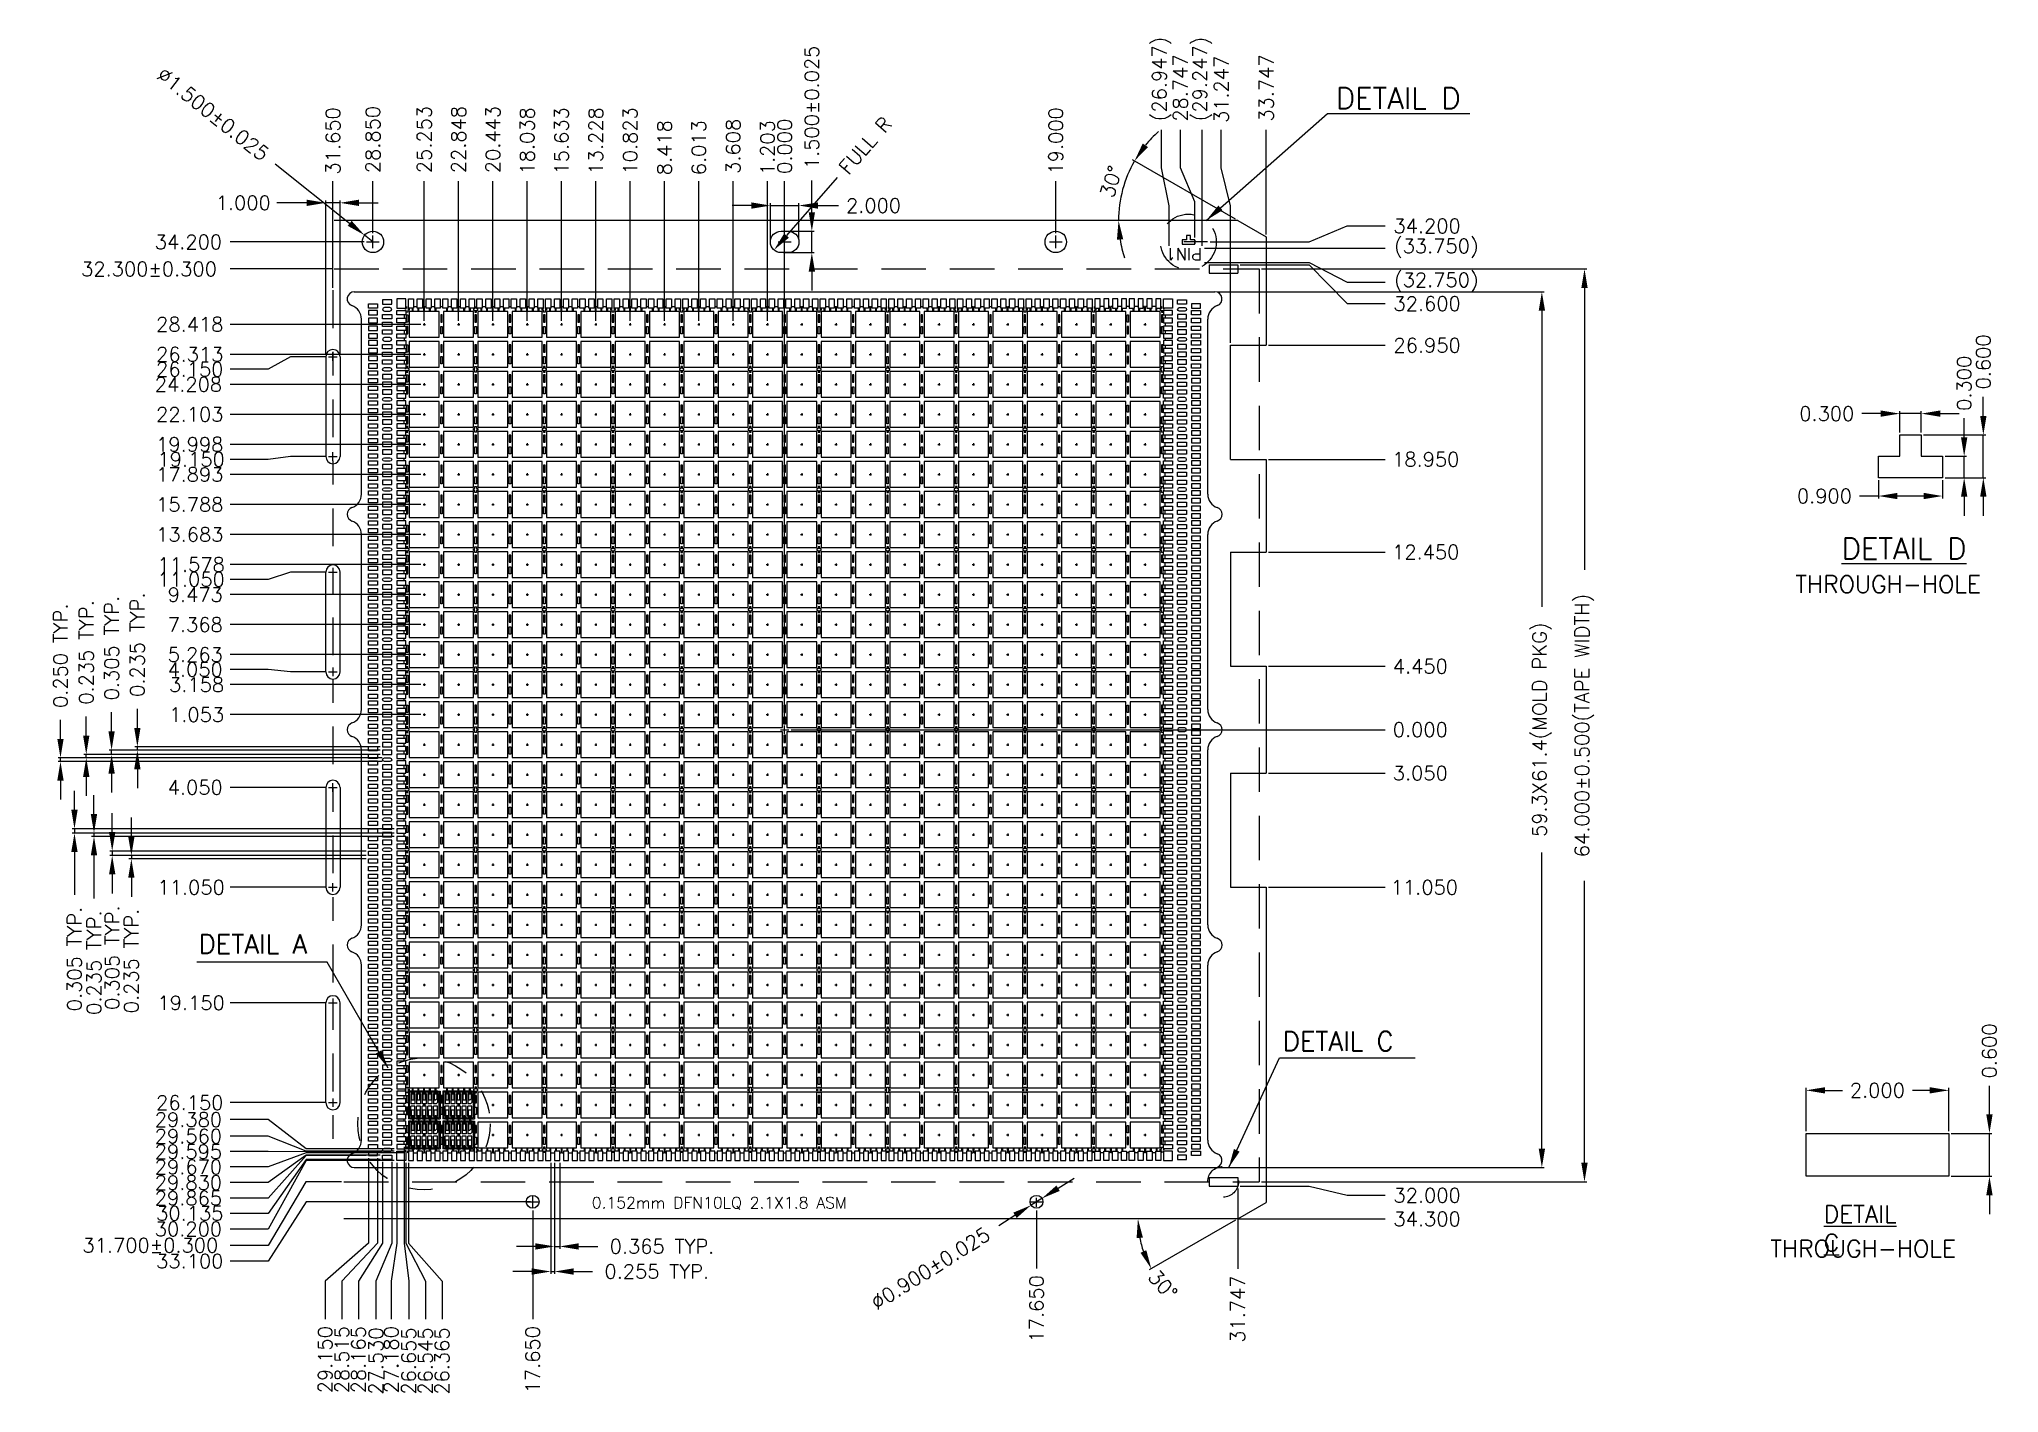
# Model space of a CAD drawing. Header units: millimetres. Extents: x 404.3 to 412.54, y 108.23 to 113.92.
import ezdxf
from ezdxf.enums import TextEntityAlignment as Align

# ---------------------------------------------------------------- set-up
doc = ezdxf.new("R2010")
doc.units = ezdxf.units.MM
doc.header["$LTSCALE"] = 0.5
doc.header["$PDMODE"] = 98
for name, pattern in [('CENTER', [50.8, 31.75, -6.35, 6.35, -6.35]), ('HIDDEN', [0.375, 0.25, -0.125]), ('PHANTOM2', [31.75, 15.875, -3.175, 3.175, -3.175, 3.175, -3.175])]:
    doc.linetypes.add(name, pattern=pattern)
for name, color, linetype in [('1', 7, 'Continuous'), ('1D', 4, 'Continuous'), ('BTM', 7, 'HIDDEN'), ('CEN', 2, 'CENTER'), ('DIM', 3, 'Continuous'), ('PKG', 1, 'PHANTOM2')]:
    doc.layers.add(name, color=color, linetype=linetype)
doc.styles.add('Chinese', font='SimSun.ttf', dxfattribs={"height": 5})
doc.styles.add('ROMANS', font='romans.shx', dxfattribs={"bigfont": 'AllInOneBig.shx'})
doc.styles.add('SIMPLEX', font='simplex.shx', dxfattribs={"bigfont": 'AllInOneBig.shx'})
doc.dimstyles.new('Standard1', dxfattribs={"dimtxt": 0.08, "dimasz": 0.08, "dimexe": 0.015, "dimexo": 0.015, "dimgap": 0.027, "dimtad": 1, "dimdec": 3, "dimlfac": 33.333333, "dimrnd": 0.0005, "dimzin": 1, "dimtxsty": 'SIMPLEX', "dimcen": 0.1905, "dimclrd": 256, "dimclre": 256, "dimclrt": 256, "dimazin": 3, "dimtp": 0.03, "dimtm": 0.05, "dimtfac": 0.8, "dimtdec": 3, "dimtmove": 0, "dimatfit": 3, "dimfxl": 0.05, "dimtzin": 4, "dimlwd": -1, "dimlwe": -1})
doc.dimstyles.new('Standard2', dxfattribs={"dimtxt": 0.06, "dimasz": 0.08, "dimexe": 0.01, "dimexo": 0.01, "dimgap": 0.027, "dimtad": 1, "dimdec": 3, "dimlfac": 16.666667, "dimrnd": 5e-05, "dimzin": 1, "dimtxsty": 'SIMPLEX', "dimcen": 0.1905, "dimclrd": 256, "dimclre": 256, "dimclrt": 256, "dimazin": 3, "dimtp": 0.03, "dimtm": 0.05, "dimtfac": 0.8, "dimtdec": 3, "dimtmove": 0, "dimatfit": 3, "dimfxl": 0.05, "dimtzin": 4, "dimlwd": -1, "dimlwe": -1})
doc.dimstyles.new('Standard4', dxfattribs={"dimtxt": 0.07, "dimasz": 0.08, "dimexe": 0.015, "dimexo": 0.015, "dimgap": 0.027, "dimtad": 1, "dimdec": 3, "dimrnd": 0.0005, "dimzin": 1, "dimtxsty": 'SIMPLEX', "dimcen": 0.1905, "dimclrd": 256, "dimclre": 256, "dimclrt": 256, "dimazin": 3, "dimtp": 0.03, "dimtm": 0.05, "dimtfac": 0.8, "dimtdec": 3, "dimtmove": 0, "dimatfit": 3, "dimfxl": 0.05, "dimtzin": 4, "dimlwd": -1, "dimlwe": -1})

msp = doc.modelspace()

# ---------------------------------------------------------------- texts
at = {"style": 'SIMPLEX'}
msp.add_text('%%UDETAIL D', height=0.09000021, dxfattribs=at).set_placement((412.143497, 111.736689), align=Align.CENTER)
at = {"ltscale": 0.1, "insert": (409.192459, 112.994642), "char_height": 0.05, "attachment_point": 1, "rotation": 180, "style": 'SIMPLEX'}
msp.add_mtext_dynamic_manual_height_columns('PIN1', width=0.40537792, gutter_width=12.5, heights=[0], dxfattribs=at)
at = {"layer": '1D', "color": 4, "style": 'SIMPLEX'}
msp.add_text('DETAIL D', height=0.0900002, dxfattribs=at).set_placement((410.016982, 113.631371), align=Align.CENTER)
at = {"layer": '1D', "color": 3, "style": 'ROMANS'}
msp.add_text('0.152mm DFN10LQ 2.1X1.8 ASM', height=0.04809825, dxfattribs=at).set_placement((406.62682, 109.005545))
at = {"layer": '1D', "ltscale": 0.1, "char_height": 0.08, "width": 0.62878759, "attachment_point": 1, "style": 'SIMPLEX'}
for s, insert in [('DETAIL A', (404.973885, 110.158569)), ('DETAIL C', (409.531628, 109.749312))]:
    msp.add_mtext(s, dxfattribs=dict(at, insert=insert))
at = {"layer": 'DIM', "color": 0, "ltscale": 0.1, "char_height": 0.07222543, "attachment_point": 1, "style": 'Chinese'}
for s, insert, width in [('{\\Fsimplex|c0;THROUGH-HOLE}', (411.68637, 111.66755), 0.95453989), ('{\\Fsimplex|c0;\\LDETAIL C}', (411.806143, 109.017947), 0.00518511), ('{\\Fsimplex|c0;THROUGH-HOLE}', (411.581298, 108.87281), 0.99343012)]:
    msp.add_mtext(s, dxfattribs=dict(at, insert=insert, width=width))

# ---------------------------------------------------------------- blocks, each defined once
blk = doc.blocks.new('*D4')
at = {"layer": '1D', "ltscale": 0.1, "transparency": 16777216}
blk.add_line((407.4376, 111.0467), (407.4376, 113.3266), dxfattribs=at)
at = {"layer": 'Defpoints', "color": 0, "ltscale": 0.1, "transparency": 16777216}
for p in [(407.4376, 113.3266), (407.4376, 111.0367), (407.4376, 111.0196)]:
    blk.add_point(p, dxfattribs=at)
at = {"layer": '1D', "ltscale": 0.1, "transparency": 16777216, "insert": (407.4376, 113.4736), "char_height": 0.06, "attachment_point": 5, "rotation": 90, "style": 'SIMPLEX'}
blk.add_mtext('\\A1;0.000', dxfattribs=at)
blk = doc.blocks.new('*D5')
at = {"layer": '1D', "ltscale": 0.1, "transparency": 16777216}
blk.add_line((407.4647, 111.0196), (409.963, 111.0196), dxfattribs=at)
at = {"layer": 'Defpoints', "color": 0, "ltscale": 0.1, "transparency": 16777216}
for p in [(407.4376, 111.0196), (407.4547, 111.0196), (409.963, 111.0196)]:
    blk.add_point(p, dxfattribs=at)
at = {"layer": '1D', "ltscale": 0.1, "transparency": 16777216, "insert": (410.11, 111.0196), "char_height": 0.06, "attachment_point": 5, "style": 'SIMPLEX'}
blk.add_mtext('\\A1;0.000', dxfattribs=at)
blk = doc.blocks.new('*D6')
at = {"layer": '1D', "ltscale": 0.1, "transparency": 16777216}
blk.add_line((405.7066, 113.1086), (405.7066, 113.3266), dxfattribs=at)
at = {"layer": 'Defpoints', "color": 0, "ltscale": 0.1, "transparency": 16777216}
for p in [(405.7066, 113.3266), (405.7066, 113.0986), (407.4376, 111.0196)]:
    blk.add_point(p, dxfattribs=at)
at = {"layer": '1D', "ltscale": 0.1, "transparency": 16777216, "insert": (405.7066, 113.5022), "char_height": 0.06, "attachment_point": 5, "rotation": 90, "style": 'SIMPLEX'}
blk.add_mtext('\\A1;28.850', dxfattribs=at)
blk = doc.blocks.new('*D7')
at = {"layer": '1D', "ltscale": 0.1, "transparency": 16777216}
blk.add_line((405.5386, 112.878), (405.5386, 113.3266), dxfattribs=at)
at = {"layer": 'Defpoints', "color": 0, "ltscale": 0.1, "transparency": 16777216}
for p in [(405.5386, 113.3266), (405.5386, 112.868), (407.4376, 111.0196)]:
    blk.add_point(p, dxfattribs=at)
at = {"layer": '1D', "ltscale": 0.1, "transparency": 16777216, "insert": (405.5386, 113.4965), "char_height": 0.06, "attachment_point": 5, "rotation": 90, "style": 'SIMPLEX'}
blk.add_mtext('\\A1;31.650', dxfattribs=at)
blk = doc.blocks.new('*D8')
at = {"layer": '1D', "ltscale": 0.1, "transparency": 16777216}
blk.add_line((408.5776, 113.1086), (408.5776, 113.3266), dxfattribs=at)
at = {"layer": 'Defpoints', "color": 0, "ltscale": 0.1, "transparency": 16777216}
for p in [(408.5776, 113.3266), (408.5776, 113.0986), (407.4376, 111.0196)]:
    blk.add_point(p, dxfattribs=at)
at = {"layer": '1D', "ltscale": 0.1, "transparency": 16777216, "insert": (408.5776, 113.4965), "char_height": 0.06, "attachment_point": 5, "rotation": 90, "style": 'SIMPLEX'}
blk.add_mtext('\\A1;19.000', dxfattribs=at)
blk = doc.blocks.new('*D9')
at = {"layer": '1D', "ltscale": 0.1, "transparency": 16777216}
blk.add_line((409.4725, 112.6366), (409.963, 112.6366), dxfattribs=at)
at = {"layer": 'Defpoints', "color": 0, "ltscale": 0.1, "transparency": 16777216}
for p in [(409.4625, 112.6366), (409.963, 112.6366), (407.4376, 111.0196)]:
    blk.add_point(p, dxfattribs=at)
at = {"layer": '1D', "ltscale": 0.1, "transparency": 16777216, "insert": (410.1386, 112.6366), "char_height": 0.06, "attachment_point": 5, "style": 'SIMPLEX'}
blk.add_mtext('\\A1;26.950', dxfattribs=at)
blk = doc.blocks.new('*D10')
at = {"layer": '1D', "ltscale": 0.1, "transparency": 16777216}
blk.add_line((409.4725, 112.1566), (409.963, 112.1566), dxfattribs=at)
at = {"layer": 'Defpoints', "color": 0, "ltscale": 0.1, "transparency": 16777216}
for p in [(409.4625, 112.1566), (409.963, 112.1566), (407.4376, 111.0196)]:
    blk.add_point(p, dxfattribs=at)
at = {"layer": '1D', "ltscale": 0.1, "transparency": 16777216, "insert": (410.1329, 112.1566), "char_height": 0.06, "attachment_point": 5, "style": 'SIMPLEX'}
blk.add_mtext('\\A1;18.950', dxfattribs=at)
blk = doc.blocks.new('*D11')
at = {"layer": '1D', "ltscale": 0.1, "transparency": 16777216}
blk.add_line((409.4725, 111.7666), (409.963, 111.7666), dxfattribs=at)
at = {"layer": 'Defpoints', "color": 0, "ltscale": 0.1, "transparency": 16777216}
for p in [(409.4625, 111.7666), (409.963, 111.7666), (407.4376, 111.0196)]:
    blk.add_point(p, dxfattribs=at)
at = {"layer": '1D', "ltscale": 0.1, "transparency": 16777216, "insert": (410.1329, 111.7666), "char_height": 0.06, "attachment_point": 5, "style": 'SIMPLEX'}
blk.add_mtext('\\A1;12.450', dxfattribs=at)
blk = doc.blocks.new('*D12')
at = {"layer": '1D', "ltscale": 0.1, "transparency": 16777216}
blk.add_line((409.4725, 111.2866), (409.963, 111.2866), dxfattribs=at)
at = {"layer": 'Defpoints', "color": 0, "ltscale": 0.1, "transparency": 16777216}
for p in [(409.4625, 111.2866), (409.963, 111.2866), (407.4376, 111.0196)]:
    blk.add_point(p, dxfattribs=at)
at = {"layer": '1D', "ltscale": 0.1, "transparency": 16777216, "insert": (410.11, 111.2866), "char_height": 0.06, "attachment_point": 5, "style": 'SIMPLEX'}
blk.add_mtext('\\A1;4.450', dxfattribs=at)
blk = doc.blocks.new('*D13')
at = {"layer": '1D', "ltscale": 0.1, "transparency": 16777216}
blk.add_line((409.4725, 110.8366), (409.963, 110.8366), dxfattribs=at)
at = {"layer": 'Defpoints', "color": 0, "ltscale": 0.1, "transparency": 16777216}
for p in [(407.4376, 111.0196), (409.4625, 110.8366), (409.963, 110.8366)]:
    blk.add_point(p, dxfattribs=at)
at = {"layer": '1D', "ltscale": 0.1, "transparency": 16777216, "insert": (410.11, 110.8366), "char_height": 0.06, "attachment_point": 5, "style": 'SIMPLEX'}
blk.add_mtext('\\A1;3.050', dxfattribs=at)
blk = doc.blocks.new('*D14')
at = {"layer": '1D', "ltscale": 0.1, "transparency": 16777216}
blk.add_line((409.4725, 110.3566), (409.963, 110.3566), dxfattribs=at)
at = {"layer": 'Defpoints', "color": 0, "ltscale": 0.1, "transparency": 16777216}
for p in [(407.4376, 111.0196), (409.4625, 110.3566), (409.963, 110.3566)]:
    blk.add_point(p, dxfattribs=at)
at = {"layer": '1D', "ltscale": 0.1, "transparency": 16777216, "insert": (410.1272, 110.3566), "char_height": 0.06, "attachment_point": 5, "style": 'SIMPLEX'}
blk.add_mtext('\\A1;11.050', dxfattribs=at)
blk = doc.blocks.new('*D15')
at = {"layer": '1D', "ltscale": 0.1, "transparency": 16777216}
blk.add_line((409.3465, 108.9616), (409.963, 108.9616), dxfattribs=at)
at = {"layer": 'Defpoints', "color": 0, "ltscale": 0.1, "transparency": 16777216}
for p in [(407.4376, 111.0196), (409.3365, 108.9616), (409.963, 108.9616)]:
    blk.add_point(p, dxfattribs=at)
at = {"layer": '1D', "ltscale": 0.1, "transparency": 16777216, "insert": (410.1386, 108.9616), "char_height": 0.06, "attachment_point": 5, "style": 'SIMPLEX'}
blk.add_mtext('\\A1;34.300', dxfattribs=at)
blk = doc.blocks.new('*D16')
at = {"layer": '1D', "ltscale": 0.1, "transparency": 16777216}
blk.add_line((406.3786, 108.9967), (406.3786, 108.5393), dxfattribs=at)
at = {"layer": 'Defpoints', "color": 0, "ltscale": 0.1, "transparency": 16777216}
for p in [(407.4376, 111.0196), (406.3786, 109.0067), (406.3786, 108.5393)]:
    blk.add_point(p, dxfattribs=at)
at = {"layer": '1D', "ltscale": 0.1, "transparency": 16777216, "insert": (406.3786, 108.3694), "char_height": 0.06, "attachment_point": 5, "rotation": 90, "style": 'SIMPLEX'}
blk.add_mtext('\\A1;17.650', dxfattribs=at)
blk = doc.blocks.new('*D17')
at = {"layer": '1D', "ltscale": 0.1, "transparency": 16777216}
blk.add_line((405.5106, 109.4507), (405.1068, 109.4507), dxfattribs=at)
at = {"layer": 'Defpoints', "color": 0, "ltscale": 0.1, "transparency": 16777216}
for p in [(407.4376, 111.0196), (405.1068, 109.4507), (405.5206, 109.4507)]:
    blk.add_point(p, dxfattribs=at)
at = {"layer": '1D', "ltscale": 0.1, "transparency": 16777216, "insert": (404.9369, 109.4507), "char_height": 0.06, "attachment_point": 5, "style": 'SIMPLEX'}
blk.add_mtext('\\A1;26.150', dxfattribs=at)
blk = doc.blocks.new('*D18')
at = {"layer": '1D', "ltscale": 0.1, "transparency": 16777216}
blk.add_line((405.5106, 109.8706), (405.1068, 109.8706), dxfattribs=at)
at = {"layer": 'Defpoints', "color": 0, "ltscale": 0.1, "transparency": 16777216}
for p in [(407.4376, 111.0196), (405.1068, 109.8706), (405.5206, 109.8706)]:
    blk.add_point(p, dxfattribs=at)
at = {"layer": '1D', "ltscale": 0.1, "transparency": 16777216, "insert": (404.9426, 109.8706), "char_height": 0.06, "attachment_point": 5, "style": 'SIMPLEX'}
blk.add_mtext('\\A1;19.150', dxfattribs=at)
blk = doc.blocks.new('*D19')
at = {"layer": '1D', "ltscale": 0.1, "transparency": 16777216}
blk.add_line((405.5106, 110.3567), (405.1068, 110.3567), dxfattribs=at)
at = {"layer": 'Defpoints', "color": 0, "ltscale": 0.1, "transparency": 16777216}
for p in [(407.4376, 111.0196), (405.1068, 110.3567), (405.5206, 110.3567)]:
    blk.add_point(p, dxfattribs=at)
at = {"layer": '1D', "ltscale": 0.1, "transparency": 16777216, "insert": (404.9426, 110.3567), "char_height": 0.06, "attachment_point": 5, "style": 'SIMPLEX'}
blk.add_mtext('\\A1;11.050', dxfattribs=at)
blk = doc.blocks.new('*D20')
at = {"layer": '1D', "ltscale": 0.1, "transparency": 16777216}
blk.add_line((405.5106, 110.7766), (405.1068, 110.7766), dxfattribs=at)
at = {"layer": 'Defpoints', "color": 0, "ltscale": 0.1, "transparency": 16777216}
for p in [(407.4376, 111.0196), (405.1068, 110.7766), (405.5206, 110.7766)]:
    blk.add_point(p, dxfattribs=at)
at = {"layer": '1D', "ltscale": 0.1, "transparency": 16777216, "insert": (404.9598, 110.7766), "char_height": 0.06, "attachment_point": 5, "style": 'SIMPLEX'}
blk.add_mtext('\\A1;4.050', dxfattribs=at)
blk = doc.blocks.new('*D21')
at = {"layer": '1D', "ltscale": 0.1, "transparency": 16777216}
for p, q in [((405.2668, 111.2727), (405.1068, 111.2727)), ((405.3606, 111.2627), (405.2668, 111.2727)), ((405.5106, 111.2627), (405.3606, 111.2627))]:
    blk.add_line(p, q, dxfattribs=at)
at = {"layer": 'Defpoints', "color": 0, "ltscale": 0.1, "transparency": 16777216}
for p in [(405.1068, 111.2727), (405.5206, 111.2627), (407.4376, 111.0196)]:
    blk.add_point(p, dxfattribs=at)
at = {"layer": '1D', "ltscale": 0.1, "transparency": 16777216, "insert": (404.9598, 111.2727), "char_height": 0.06, "attachment_point": 5, "style": 'SIMPLEX'}
blk.add_mtext('\\A1;4.050', dxfattribs=at)
blk = doc.blocks.new('*D22')
at = {"layer": '1D', "ltscale": 0.1, "transparency": 16777216}
for p, q in [((405.2668, 111.6516), (405.1068, 111.6516)), ((405.3606, 111.6826), (405.2668, 111.6516)), ((405.5106, 111.6826), (405.3606, 111.6826))]:
    blk.add_line(p, q, dxfattribs=at)
at = {"layer": 'Defpoints', "color": 0, "ltscale": 0.1, "transparency": 16777216}
for p in [(405.1068, 111.6516), (405.5206, 111.6826), (407.4376, 111.0196)]:
    blk.add_point(p, dxfattribs=at)
at = {"layer": '1D', "ltscale": 0.1, "transparency": 16777216, "insert": (404.9426, 111.6516), "char_height": 0.06, "attachment_point": 5, "style": 'SIMPLEX'}
blk.add_mtext('\\A1;11.050', dxfattribs=at)
blk = doc.blocks.new('*D23')
at = {"layer": '1D', "ltscale": 0.1, "transparency": 16777216}
for p, q in [((405.2668, 112.1567), (405.1068, 112.1567)), ((405.3606, 112.1687), (405.2668, 112.1567)), ((405.5106, 112.1687), (405.3606, 112.1687))]:
    blk.add_line(p, q, dxfattribs=at)
at = {"layer": 'Defpoints', "color": 0, "ltscale": 0.1, "transparency": 16777216}
for p in [(405.1068, 112.1567), (405.5206, 112.1687), (407.4376, 111.0196)]:
    blk.add_point(p, dxfattribs=at)
at = {"layer": '1D', "ltscale": 0.1, "transparency": 16777216, "insert": (404.9426, 112.1567), "char_height": 0.06, "attachment_point": 5, "style": 'SIMPLEX'}
blk.add_mtext('\\A1;19.150', dxfattribs=at)
blk = doc.blocks.new('*D24')
at = {"layer": '1D', "ltscale": 0.1, "transparency": 16777216}
for p, q in [((405.2668, 112.5356), (405.1068, 112.5356)), ((405.3606, 112.5886), (405.2668, 112.5356)), ((405.5106, 112.5886), (405.3606, 112.5886))]:
    blk.add_line(p, q, dxfattribs=at)
at = {"layer": 'Defpoints', "color": 0, "ltscale": 0.1, "transparency": 16777216}
for p in [(405.1068, 112.5356), (405.5206, 112.5886), (407.4376, 111.0196)]:
    blk.add_point(p, dxfattribs=at)
at = {"layer": '1D', "ltscale": 0.1, "transparency": 16777216, "insert": (404.9369, 112.5356), "char_height": 0.06, "attachment_point": 5, "style": 'SIMPLEX'}
blk.add_mtext('\\A1;26.150', dxfattribs=at)
blk = doc.blocks.new('*D25')
at = {"layer": '1D', "ltscale": 0.1, "transparency": 16777216}
blk.add_line((405.6697, 113.0716), (405.1068, 113.0716), dxfattribs=at)
at = {"layer": 'Defpoints', "color": 0, "ltscale": 0.1, "transparency": 16777216}
for p in [(405.1068, 113.0716), (405.6797, 113.0716), (407.4376, 111.0196)]:
    blk.add_point(p, dxfattribs=at)
at = {"layer": '1D', "ltscale": 0.1, "transparency": 16777216, "insert": (404.9312, 113.0716), "char_height": 0.06, "attachment_point": 5, "style": 'SIMPLEX'}
blk.add_mtext('\\A1;34.200', dxfattribs=at)
blk = doc.blocks.new('*D26')
at = {"layer": '1D', "ltscale": 0.1, "transparency": 16777216}
blk.add_line((405.5344, 112.9576), (405.1068, 112.9576), dxfattribs=at)
at = {"layer": 'Defpoints', "color": 0, "ltscale": 0.1, "transparency": 16777216}
for p in [(405.1068, 112.9576), (405.5444, 112.9576), (407.4376, 111.0196)]:
    blk.add_point(p, dxfattribs=at)
at = {"layer": '1D', "ltscale": 0.1, "transparency": 16777216, "insert": (404.7655, 112.9576), "char_height": 0.06, "attachment_point": 5, "style": 'SIMPLEX'}
blk.add_mtext('\\A1;32.300%%P0.300', dxfattribs=at)
blk = doc.blocks.new('*D27')
at = {"layer": '1D', "transparency": 16777216}
for p, q in [((409.4425, 112.9576), (410.8102, 112.9576)), ((410.8002, 112.8776), (410.8002, 111.6918)), ((410.8002, 109.1976), (410.8002, 110.3835)), ((409.4425, 109.1176), (410.8102, 109.1176))]:
    blk.add_line(p, q, dxfattribs=at)
for points in [[(410.7869, 112.8776), (410.8136, 112.8776), (410.8002, 112.9576)], [(410.7869, 109.1976), (410.8136, 109.1976), (410.8002, 109.1176)]]:
    blk.add_solid(points, dxfattribs=at)
at = {"layer": 'Defpoints', "color": 0, "transparency": 16777216}
for p in [(409.4325, 112.9576), (409.4325, 109.1176), (410.8002, 109.1176)]:
    blk.add_point(p, dxfattribs=at)
at = {"layer": '1D', "transparency": 16777216, "insert": (410.8002, 111.0376), "char_height": 0.06, "attachment_point": 5, "rotation": 90, "style": 'SIMPLEX'}
blk.add_mtext('\\A1;64.000%%P0.500(TAPE WIDTH)', dxfattribs=at)
blk = doc.blocks.new('*D28')
at = {"layer": '1D', "transparency": 16777216}
for p, q in [((409.2566, 112.8616), (410.6311, 112.8616)), ((410.6211, 112.7816), (410.6211, 111.5366)), ((410.6211, 109.2576), (410.6211, 110.5026)), ((409.2566, 109.1776), (410.6311, 109.1776))]:
    blk.add_line(p, q, dxfattribs=at)
for points in [[(410.6078, 112.7816), (410.6345, 112.7816), (410.6211, 112.8616)], [(410.6078, 109.2576), (410.6345, 109.2576), (410.6211, 109.1776)]]:
    blk.add_solid(points, dxfattribs=at)
at = {"layer": 'Defpoints', "color": 0, "transparency": 16777216}
for p in [(409.2466, 112.8616), (409.2466, 109.1776), (410.6211, 109.1776)]:
    blk.add_point(p, dxfattribs=at)
at = {"layer": '1D', "transparency": 16777216, "insert": (410.6211, 111.0196), "char_height": 0.06, "attachment_point": 5, "rotation": 90, "style": 'SIMPLEX'}
blk.add_mtext('\\A1;59.3X61.4(MOLD PKG)', dxfattribs=at)
blk = doc.blocks.new('*D29')
at = {"layer": '1D', "transparency": 16777216}
for p, q in [((405.2956, 113.4005), (405.609, 113.1497)), ((405.7066, 113.0716), (405.6715, 113.0998))]:
    blk.add_line(p, q, dxfattribs=at)
blk.add_solid([(405.6174, 113.1602), (405.6007, 113.1393), (405.6715, 113.0998)], dxfattribs=at)
at = {"layer": 'Defpoints', "color": 0, "transparency": 16777216}
for p in [(405.6715, 113.0998), (405.7066, 113.0716)]:
    blk.add_point(p, dxfattribs=at)
at = {"layer": '1D', "transparency": 16777216, "insert": (405.0347, 113.6093), "char_height": 0.06, "attachment_point": 5, "rotation": 321.33213, "style": 'SIMPLEX'}
blk.add_mtext('\\A1;%%c1.500%%p0.025', dxfattribs=at)
blk = doc.blocks.new('*D30')
at = {"layer": 'Defpoints', "color": 0, "ltscale": 0.1, "transparency": 16777216}
for p in [(404.5342, 110.5705), (405.8068, 110.5846), (405.8068, 110.5705)]:
    blk.add_point(p, dxfattribs=at)
at = {"layer": 'DIM', "ltscale": 0.1, "transparency": 16777216}
for p, q in [((404.5342, 110.6646), (404.5342, 110.7446)), ((405.7968, 110.5846), (404.5242, 110.5846)), ((405.7968, 110.5705), (404.5242, 110.5705)), ((404.5342, 110.5846), (404.5342, 110.5705)), ((404.5342, 110.4905), (404.5342, 110.3097))]:
    blk.add_line(p, q, dxfattribs=at)
for points in [[(404.5208, 110.6646), (404.5475, 110.6646), (404.5342, 110.5846)], [(404.5208, 110.4905), (404.5475, 110.4905), (404.5342, 110.5705)]]:
    blk.add_solid(points, dxfattribs=at)
at = {"layer": 'DIM', "ltscale": 0.1, "transparency": 16777216, "insert": (404.5342, 110.0399), "char_height": 0.06, "attachment_point": 5, "rotation": 90, "style": 'SIMPLEX'}
blk.add_mtext('\\A1;0.235 TYP.', dxfattribs=at)
blk = doc.blocks.new('*D31')
at = {"layer": '1D', "ltscale": 0.1, "transparency": 16777216}
for p, q in [((405.4286, 113.2359), (405.3029, 113.2359)), ((405.5086, 112.5986), (405.5086, 113.2459)), ((405.5686, 113.2359), (405.5086, 113.2359)), ((405.5686, 112.5986), (405.5686, 113.2459)), ((405.6486, 113.2359), (405.7286, 113.2359))]:
    blk.add_line(p, q, dxfattribs=at)
for points in [[(405.4286, 113.2492), (405.4286, 113.2226), (405.5086, 113.2359)], [(405.6486, 113.2492), (405.6486, 113.2226), (405.5686, 113.2359)]]:
    blk.add_solid(points, dxfattribs=at)
at = {"layer": 'Defpoints', "color": 0, "ltscale": 0.1, "transparency": 16777216}
for p in [(405.5686, 113.2359), (405.5086, 112.5886), (405.5686, 112.5886)]:
    blk.add_point(p, dxfattribs=at)
at = {"layer": '1D', "ltscale": 0.1, "transparency": 16777216, "insert": (405.1616, 113.2359), "char_height": 0.06, "attachment_point": 5, "style": 'SIMPLEX'}
blk.add_mtext('\\A1;1.000', dxfattribs=at)
blk = doc.blocks.new('*D32')
at = {"layer": 'Defpoints', "color": 0, "ltscale": 0.1, "transparency": 16777216}
for p in [(404.4521, 110.6029), (405.8068, 110.6029), (405.8068, 110.5846)]:
    blk.add_point(p, dxfattribs=at)
at = {"layer": 'DIM', "ltscale": 0.1, "transparency": 16777216}
for p, q in [((404.4521, 110.6829), (404.4521, 110.7629)), ((405.7968, 110.6029), (404.4421, 110.6029)), ((405.7968, 110.5846), (404.4421, 110.5846)), ((404.4521, 110.6029), (404.4521, 110.5846)), ((404.4521, 110.5046), (404.4521, 110.325))]:
    blk.add_line(p, q, dxfattribs=at)
for points in [[(404.4387, 110.6829), (404.4654, 110.6829), (404.4521, 110.6029)], [(404.4387, 110.5046), (404.4654, 110.5046), (404.4521, 110.5846)]]:
    blk.add_solid(points, dxfattribs=at)
at = {"layer": 'DIM', "ltscale": 0.1, "transparency": 16777216, "insert": (404.4521, 110.0552), "char_height": 0.06, "attachment_point": 5, "rotation": 90, "style": 'SIMPLEX'}
blk.add_mtext('\\A1;0.305 TYP.', dxfattribs=at)
blk = doc.blocks.new('*D33')
at = {"layer": '1D', "transparency": 16777216}
for p, q in [((409.3525, 112.9756), (409.643, 112.9756)), ((409.643, 112.9756), (409.803, 112.8121)), ((409.803, 112.8121), (409.963, 112.8121))]:
    blk.add_line(p, q, dxfattribs=at)
at = {"layer": 'Defpoints', "color": 0, "transparency": 16777216}
for p in [(409.3425, 112.9756), (409.963, 112.8121), (407.4376, 111.0196)]:
    blk.add_point(p, dxfattribs=at)
at = {"layer": '1D', "transparency": 16777216, "insert": (410.1386, 112.8121), "char_height": 0.06, "attachment_point": 5, "style": 'SIMPLEX'}
blk.add_mtext('\\A1;32.600', dxfattribs=at)
blk = doc.blocks.new('*D34')
at = {"layer": '1D', "transparency": 16777216}
for p, q in [((409.3525, 109.0996), (409.643, 109.0996)), ((409.643, 109.0996), (409.803, 109.0611)), ((409.803, 109.0611), (409.963, 109.0611))]:
    blk.add_line(p, q, dxfattribs=at)
at = {"layer": 'Defpoints', "color": 0, "transparency": 16777216}
for p in [(407.4376, 111.0196), (409.3425, 109.0996), (409.963, 109.0611)]:
    blk.add_point(p, dxfattribs=at)
at = {"layer": '1D', "transparency": 16777216, "insert": (410.1386, 109.0611), "char_height": 0.06, "attachment_point": 5, "style": 'SIMPLEX'}
blk.add_mtext('\\A1;32.000', dxfattribs=at)
blk = doc.blocks.new('*D35')
at = {"layer": '1D', "ltscale": 0.1, "transparency": 16777216}
blk.add_line((409.3425, 109.0896), (409.3425, 108.7519), dxfattribs=at)
at = {"layer": 'Defpoints', "color": 0, "ltscale": 0.1, "transparency": 16777216}
for p in [(407.4376, 111.0196), (409.3425, 109.0996), (409.3425, 108.7519)]:
    blk.add_point(p, dxfattribs=at)
at = {"layer": '1D', "ltscale": 0.1, "transparency": 16777216, "insert": (409.3425, 108.582), "char_height": 0.06, "attachment_point": 5, "rotation": 90, "style": 'SIMPLEX'}
blk.add_mtext('\\A1;{\\C256;31.747}', dxfattribs=at)
blk = doc.blocks.new('*D36')
at = {"layer": '1D', "ltscale": 0.1, "transparency": 16777216}
for p, q in [((409.643, 113.0716), (409.803, 113.1389)), ((409.803, 113.1389), (409.963, 113.1389)), ((409.2259, 113.0716), (409.643, 113.0716))]:
    blk.add_line(p, q, dxfattribs=at)
at = {"layer": 'Defpoints', "color": 0, "ltscale": 0.1, "transparency": 16777216}
for p in [(409.963, 113.1389), (409.2159, 113.0716), (407.4376, 111.0196)]:
    blk.add_point(p, dxfattribs=at)
at = {"layer": '1D', "ltscale": 0.1, "transparency": 16777216, "insert": (410.1386, 113.1389), "char_height": 0.06, "attachment_point": 5, "style": 'SIMPLEX'}
blk.add_mtext('\\A1;34.200', dxfattribs=at)
blk = doc.blocks.new('*D37')
at = {"layer": '1D', "ltscale": 0.1, "transparency": 16777216}
blk.add_line((408.4966, 108.9966), (408.4966, 108.7532), dxfattribs=at)
at = {"layer": 'Defpoints', "color": 0, "ltscale": 0.1, "transparency": 16777216}
for p in [(407.4376, 111.0196), (408.4966, 109.0066), (408.4966, 108.7532)]:
    blk.add_point(p, dxfattribs=at)
at = {"layer": '1D', "ltscale": 0.1, "transparency": 16777216, "insert": (408.4966, 108.5833), "char_height": 0.06, "attachment_point": 5, "rotation": 90, "style": 'SIMPLEX'}
blk.add_mtext('\\A1;17.650', dxfattribs=at)
blk = doc.blocks.new('*D38')
at = {"layer": '1D', "linetype": 'ByBlock', "ltscale": 0.1, "transparency": 16777216}
for p, q in [((408.5872, 109.0906), (408.655, 109.1332)), ((408.5195, 109.048), (408.4738, 109.0193)), ((408.3383, 108.9341), (408.4061, 108.9767))]:
    blk.add_line(p, q, dxfattribs=at)
at = {"layer": '1D', "ltscale": 0.1, "transparency": 16777216}
for points in [[(408.5801, 109.1019), (408.5943, 109.0793), (408.5195, 109.048)], [(408.399, 108.988), (408.4131, 108.9654), (408.4738, 109.0193)]]:
    blk.add_solid(points, dxfattribs=at)
at = {"layer": 'Defpoints', "color": 0, "ltscale": 0.1, "transparency": 16777216}
for p in [(408.4738, 109.0193), (408.5195, 109.048)]:
    blk.add_point(p, dxfattribs=at)
at = {"layer": '1D', "ltscale": 0.1, "transparency": 16777216, "insert": (408.0506, 108.7532), "char_height": 0.06, "attachment_point": 5, "rotation": 32.15516, "style": 'SIMPLEX'}
blk.add_mtext('\\A1;∅0.900%%P0.025', dxfattribs=at)
blk = doc.blocks.new('*D39')
at = {"layer": 'Defpoints', "color": 0, "ltscale": 0.1, "transparency": 16777216}
for p in [(407.4376, 111.0196), (405.8068, 109.2076), (405.1068, 108.9188)]:
    blk.add_point(p, dxfattribs=at)
at = {"layer": 'DIM', "ltscale": 0.1, "transparency": 16777216}
for p, q in [((405.4268, 109.2076), (405.2668, 108.9188)), ((405.7968, 109.2076), (405.4268, 109.2076)), ((405.2668, 108.9188), (405.1068, 108.9188))]:
    blk.add_line(p, q, dxfattribs=at)
at = {"layer": 'DIM', "ltscale": 0.1, "transparency": 16777216, "insert": (404.9312, 108.9188), "char_height": 0.06, "attachment_point": 5, "style": 'SIMPLEX'}
blk.add_mtext('\\A1;30.200', dxfattribs=at)
blk = doc.blocks.new('*D40')
at = {"layer": '1D', "ltscale": 0.1, "transparency": 16777216}
for p, q in [((405.4249, 109.1176), (405.2668, 108.8504)), ((405.5749, 109.1176), (405.4249, 109.1176)), ((405.2668, 108.8504), (405.1068, 108.8504))]:
    blk.add_line(p, q, dxfattribs=at)
at = {"layer": 'Defpoints', "color": 0, "ltscale": 0.1, "transparency": 16777216}
for p in [(407.4376, 111.0196), (405.5849, 109.1176), (405.1068, 108.8504)]:
    blk.add_point(p, dxfattribs=at)
at = {"layer": '1D', "ltscale": 0.1, "transparency": 16777216, "insert": (404.7712, 108.8504), "char_height": 0.06, "attachment_point": 5, "style": 'SIMPLEX'}
blk.add_mtext('\\A1;31.700%%P0.300', dxfattribs=at)
blk = doc.blocks.new('*D41')
at = {"layer": '1D', "ltscale": 0.1, "transparency": 16777216}
for p, q in [((405.4268, 109.0336), (405.2668, 108.7837)), ((406.3686, 109.0336), (405.4268, 109.0336)), ((405.2668, 108.7837), (405.1068, 108.7837))]:
    blk.add_line(p, q, dxfattribs=at)
at = {"layer": 'Defpoints', "color": 0, "ltscale": 0.1, "transparency": 16777216}
for p in [(407.4376, 111.0196), (406.3786, 109.0336), (405.1068, 108.7837)]:
    blk.add_point(p, dxfattribs=at)
at = {"layer": '1D', "ltscale": 0.1, "transparency": 16777216, "insert": (404.9369, 108.7837), "char_height": 0.06, "attachment_point": 5, "style": 'SIMPLEX'}
blk.add_mtext('\\A1;33.100', dxfattribs=at)
blk = doc.blocks.new('*D42')
at = {"layer": 'Defpoints', "color": 0, "ltscale": 0.1, "transparency": 16777216}
for p in [(407.4376, 111.0196), (405.6886, 109.2277), (405.506, 108.5392)]:
    blk.add_point(p, dxfattribs=at)
at = {"layer": 'DIM', "ltscale": 0.1, "transparency": 16777216}
for p, q in [((405.6886, 109.2177), (405.6886, 108.8592)), ((405.6886, 108.8592), (405.506, 108.6992)), ((405.506, 108.6992), (405.506, 108.5392))]:
    blk.add_line(p, q, dxfattribs=at)
at = {"layer": 'DIM', "ltscale": 0.1, "transparency": 16777216, "insert": (405.506, 108.3694), "char_height": 0.06, "attachment_point": 5, "rotation": 90, "style": 'SIMPLEX'}
blk.add_mtext('\\A1;29.150', dxfattribs=at)
blk = doc.blocks.new('*D43')
at = {"layer": 'Defpoints', "color": 0, "ltscale": 0.1, "transparency": 16777216}
for p in [(407.4376, 111.0196), (405.7267, 109.2277), (405.576, 108.5392)]:
    blk.add_point(p, dxfattribs=at)
at = {"layer": 'DIM', "ltscale": 0.1, "transparency": 16777216}
for p, q in [((405.7267, 109.2177), (405.7267, 108.8592)), ((405.7267, 108.8592), (405.576, 108.6992)), ((405.576, 108.6992), (405.576, 108.5392))]:
    blk.add_line(p, q, dxfattribs=at)
at = {"layer": 'DIM', "ltscale": 0.1, "transparency": 16777216, "insert": (405.576, 108.3694), "char_height": 0.06, "attachment_point": 5, "rotation": 90, "style": 'SIMPLEX'}
blk.add_mtext('\\A1;28.515', dxfattribs=at)
blk = doc.blocks.new('*D44')
at = {"layer": 'Defpoints', "color": 0, "ltscale": 0.1, "transparency": 16777216}
for p in [(407.4376, 111.0196), (405.7858, 109.2115), (405.7196, 108.5392)]:
    blk.add_point(p, dxfattribs=at)
at = {"layer": 'DIM', "ltscale": 0.1, "transparency": 16777216}
for p, q in [((405.7858, 109.2015), (405.7858, 108.8592)), ((405.7858, 108.8592), (405.7196, 108.6992)), ((405.7196, 108.6992), (405.7196, 108.5392))]:
    blk.add_line(p, q, dxfattribs=at)
at = {"layer": 'DIM', "ltscale": 0.1, "transparency": 16777216, "insert": (405.7196, 108.3637), "char_height": 0.06, "attachment_point": 5, "rotation": 90, "style": 'SIMPLEX'}
blk.add_mtext('\\A1;27.530', dxfattribs=at)
blk = doc.blocks.new('*D45')
at = {"layer": 'Defpoints', "color": 0, "ltscale": 0.1, "transparency": 16777216}
for p in [(407.4376, 111.0196), (405.6886, 109.2277), (405.1068, 109.049)]:
    blk.add_point(p, dxfattribs=at)
at = {"layer": 'DIM', "ltscale": 0.1, "transparency": 16777216}
for p, q in [((405.4268, 109.2277), (405.2668, 109.049)), ((405.6786, 109.2277), (405.4268, 109.2277)), ((405.2668, 109.049), (405.1068, 109.049))]:
    blk.add_line(p, q, dxfattribs=at)
at = {"layer": 'DIM', "ltscale": 0.1, "transparency": 16777216, "insert": (404.9312, 109.049), "char_height": 0.06, "attachment_point": 5, "style": 'SIMPLEX'}
blk.add_mtext('\\A1;29.865', dxfattribs=at)
blk = doc.blocks.new('*D46')
at = {"layer": 'Defpoints', "color": 0, "ltscale": 0.1, "transparency": 16777216}
for p in [(407.4376, 111.0196), (405.7486, 109.2115), (405.1068, 108.985)]:
    blk.add_point(p, dxfattribs=at)
at = {"layer": 'DIM', "ltscale": 0.1, "transparency": 16777216}
for p, q in [((405.4268, 109.2115), (405.2668, 108.985)), ((405.7386, 109.2115), (405.4268, 109.2115)), ((405.2668, 108.985), (405.1068, 108.985))]:
    blk.add_line(p, q, dxfattribs=at)
at = {"layer": 'DIM', "ltscale": 0.1, "transparency": 16777216, "insert": (404.9369, 108.985), "char_height": 0.06, "attachment_point": 5, "style": 'SIMPLEX'}
blk.add_mtext('\\A1;30.135', dxfattribs=at)
blk = doc.blocks.new('*D47')
at = {"layer": 'Defpoints', "color": 0, "ltscale": 0.1, "transparency": 16777216}
for p in [(407.4376, 111.0196), (405.7477, 109.2298), (405.1068, 109.1143)]:
    blk.add_point(p, dxfattribs=at)
at = {"layer": 'DIM', "ltscale": 0.1, "transparency": 16777216}
for p, q in [((405.4268, 109.2298), (405.2668, 109.1143)), ((405.7377, 109.2298), (405.4268, 109.2298)), ((405.2668, 109.1143), (405.1068, 109.1143))]:
    blk.add_line(p, q, dxfattribs=at)
at = {"layer": 'DIM', "ltscale": 0.1, "transparency": 16777216, "insert": (404.9312, 109.1143), "char_height": 0.06, "attachment_point": 5, "style": 'SIMPLEX'}
blk.add_mtext('\\A1;29.830', dxfattribs=at)
blk = doc.blocks.new('*D48')
at = {"layer": 'Defpoints', "color": 0, "ltscale": 0.1, "transparency": 16777216}
for p in [(407.4376, 111.0196), (405.7477, 109.2115), (405.646, 108.5392)]:
    blk.add_point(p, dxfattribs=at)
at = {"layer": 'DIM', "ltscale": 0.1, "transparency": 16777216}
for p, q in [((405.7477, 109.2015), (405.7477, 108.8592)), ((405.7477, 108.8592), (405.646, 108.6992)), ((405.646, 108.6992), (405.646, 108.5392))]:
    blk.add_line(p, q, dxfattribs=at)
at = {"layer": 'DIM', "ltscale": 0.1, "transparency": 16777216, "insert": (405.646, 108.3694), "char_height": 0.06, "attachment_point": 5, "rotation": 90, "style": 'SIMPLEX'}
blk.add_mtext('\\A1;28.165', dxfattribs=at)
blk = doc.blocks.new('*D49')
at = {"layer": 'Defpoints', "color": 0, "ltscale": 0.1, "transparency": 16777216}
for p in [(407.4376, 111.0196), (405.8449, 109.2394), (405.1068, 109.1803)]:
    blk.add_point(p, dxfattribs=at)
at = {"layer": 'DIM', "ltscale": 0.1, "transparency": 16777216}
for p, q in [((405.4268, 109.2394), (405.2668, 109.1803)), ((405.8349, 109.2394), (405.4268, 109.2394)), ((405.2668, 109.1803), (405.1068, 109.1803))]:
    blk.add_line(p, q, dxfattribs=at)
at = {"layer": 'DIM', "ltscale": 0.1, "transparency": 16777216, "insert": (404.9312, 109.1803), "char_height": 0.06, "attachment_point": 5, "style": 'SIMPLEX'}
blk.add_mtext('\\A1;29.670', dxfattribs=at)
blk = doc.blocks.new('*D50')
at = {"layer": '1D', "ltscale": 0.1, "transparency": 16777216}
for p, q in [((409.2734, 113.3831), (409.2734, 113.5431)), ((409.3125, 113.2231), (409.2734, 113.3831)), ((409.3125, 112.6466), (409.3125, 113.2231))]:
    blk.add_line(p, q, dxfattribs=at)
at = {"layer": 'Defpoints', "color": 0, "ltscale": 0.1, "transparency": 16777216}
for p in [(409.2734, 113.5431), (409.3125, 112.6366), (407.4376, 111.0196)]:
    blk.add_point(p, dxfattribs=at)
at = {"layer": '1D', "ltscale": 0.1, "transparency": 16777216, "insert": (409.2734, 113.713), "char_height": 0.06, "attachment_point": 5, "rotation": 90, "style": 'SIMPLEX'}
blk.add_mtext('\\A1;31.247', dxfattribs=at)
blk = doc.blocks.new('*D51')
at = {"layer": '1D', "ltscale": 0.1, "transparency": 16777216}
for p, q in [((409.1015, 113.3831), (409.1015, 113.5431)), ((409.1625, 113.2395), (409.1015, 113.3831)), ((409.1625, 113.0895), (409.1625, 113.2395))]:
    blk.add_line(p, q, dxfattribs=at)
at = {"layer": 'Defpoints', "color": 0, "ltscale": 0.1, "transparency": 16777216}
for p in [(409.1015, 113.5431), (409.1625, 113.0795), (407.4376, 111.0196)]:
    blk.add_point(p, dxfattribs=at)
at = {"layer": '1D', "ltscale": 0.1, "transparency": 16777216, "insert": (409.1015, 113.7187), "char_height": 0.06, "attachment_point": 5, "rotation": 90, "style": 'SIMPLEX'}
blk.add_mtext('\\A1;28.747', dxfattribs=at)
blk = doc.blocks.new('*D52')
at = {"ltscale": 0.1, "transparency": 16777216}
for p, q in [((411.7316, 109.3312), (411.7316, 109.5124)), ((411.8116, 109.5024), (411.8846, 109.5024)), ((412.2516, 109.5024), (412.1786, 109.5024)), ((412.3316, 109.3312), (412.3316, 109.5124))]:
    blk.add_line(p, q, dxfattribs=at)
for points in [[(411.8116, 109.5157), (411.8116, 109.4891), (411.7316, 109.5024)], [(412.2516, 109.5157), (412.2516, 109.4891), (412.3316, 109.5024)]]:
    blk.add_solid(points, dxfattribs=at)
at = {"layer": 'Defpoints', "color": 0, "ltscale": 0.1, "transparency": 16777216}
for p in [(412.3316, 109.5024), (411.7316, 109.3212), (412.3316, 109.3212)]:
    blk.add_point(p, dxfattribs=at)
at = {"ltscale": 0.1, "transparency": 16777216, "insert": (412.0316, 109.5024), "char_height": 0.06, "attachment_point": 5, "style": 'SIMPLEX'}
blk.add_mtext('\\A1;2.000', dxfattribs=at)
blk = doc.blocks.new('*D53')
at = {"ltscale": 0.1, "transparency": 16777216}
for p, q in [((412.5027, 109.4012), (412.5027, 109.5212)), ((412.3416, 109.3212), (412.5127, 109.3212)), ((412.5027, 109.1412), (412.5027, 109.3212)), ((412.3416, 109.1412), (412.5127, 109.1412)), ((412.5027, 109.0612), (412.5027, 108.9812))]:
    blk.add_line(p, q, dxfattribs=at)
for points in [[(412.4894, 109.4012), (412.516, 109.4012), (412.5027, 109.3212)], [(412.4894, 109.0612), (412.516, 109.0612), (412.5027, 109.1412)]]:
    blk.add_solid(points, dxfattribs=at)
at = {"layer": 'Defpoints', "color": 0, "ltscale": 0.1, "transparency": 16777216}
for p in [(412.3316, 109.3212), (412.5027, 109.3212), (412.3316, 109.1412)]:
    blk.add_point(p, dxfattribs=at)
at = {"ltscale": 0.1, "transparency": 16777216, "insert": (412.5027, 109.6682), "char_height": 0.06, "attachment_point": 5, "rotation": 90, "style": 'SIMPLEX'}
blk.add_mtext('\\A1;0.600', dxfattribs=at)
blk = doc.blocks.new('*D54')
at = {"layer": 'Defpoints', "color": 0, "ltscale": 0.1, "transparency": 16777216}
for p in [(407.4376, 111.0196), (405.1068, 109.2445), (405.7552, 109.2439)]:
    blk.add_point(p, dxfattribs=at)
at = {"layer": 'DIM', "ltscale": 0.1, "transparency": 16777216}
for p, q in [((405.2668, 109.2445), (405.1068, 109.2445)), ((405.4268, 109.2439), (405.2668, 109.2445)), ((405.7452, 109.2439), (405.4268, 109.2439))]:
    blk.add_line(p, q, dxfattribs=at)
at = {"layer": 'DIM', "ltscale": 0.1, "transparency": 16777216, "insert": (404.9312, 109.2445), "char_height": 0.06, "attachment_point": 5, "style": 'SIMPLEX'}
blk.add_mtext('\\A1;29.595', dxfattribs=at)
blk = doc.blocks.new('*D78')
at = {"layer": '1D', "transparency": 16777216}
blk.add_line((409.3338, 113.1666), (408.9, 113.4172), dxfattribs=at)
for start, end in [(131.67587, 140.83472), (149.99357, 180), (189.15885, 198.31769)]:
    blk.add_arc((409.3425, 113.1616), 0.501, start, end, dxfattribs=at)
for points in [[(408.965, 113.4705), (408.943, 113.4856), (408.9086, 113.4122)], [(408.8346, 113.0808), (408.8611, 113.083), (408.8415, 113.1616)]]:
    blk.add_solid(points, dxfattribs=at)
at = {"layer": 'Defpoints', "color": 0, "transparency": 16777216}
for p in [(408.8491, 113.2487), (405.5444, 113.1616), (409.3425, 113.1616), (409.3425, 113.1616), (409.4625, 113.0923)]:
    blk.add_point(p, dxfattribs=at)
at = {"layer": '1D', "transparency": 16777216, "insert": (408.8104, 113.3249), "char_height": 0.06, "attachment_point": 5, "rotation": 72.94604, "style": 'SIMPLEX'}
blk.add_mtext('\\A1;30°', dxfattribs=at)
blk = doc.blocks.new('*D79')
at = {"layer": '1D', "transparency": 16777216}
blk.add_line((409.3338, 108.9566), (408.9705, 108.7469), dxfattribs=at)
blk.add_arc((409.3425, 108.9616), 0.4195, 190.94229, 199.05771, dxfattribs=at)
for points in [[(408.9173, 108.8807), (408.9438, 108.8833), (408.9229, 108.9616)], [(408.9581, 108.8302), (408.9338, 108.8191), (408.9791, 108.7519)]]:
    blk.add_solid(points, dxfattribs=at)
at = {"layer": 'Defpoints', "color": 0, "transparency": 16777216}
for p in [(409.4625, 109.0309), (405.5849, 108.9616), (409.3425, 108.9616), (409.3425, 108.9616), (408.9293, 108.8888)]:
    blk.add_point(p, dxfattribs=at)
at = {"layer": '1D', "transparency": 16777216, "insert": (409.028, 108.6839), "char_height": 0.06, "attachment_point": 5, "rotation": 311.44888, "style": 'SIMPLEX'}
blk.add_mtext('\\A1;30°', dxfattribs=at)
blk = doc.blocks.new('*D77')
at = {"layer": '1D', "ltscale": 0.1, "transparency": 16777216}
blk.add_line((409.4625, 113.1023), (409.4625, 113.5431), dxfattribs=at)
at = {"layer": 'Defpoints', "color": 0, "ltscale": 0.1, "transparency": 16777216}
for p in [(409.4625, 113.5431), (409.4625, 113.0923), (407.4376, 111.0196)]:
    blk.add_point(p, dxfattribs=at)
at = {"layer": '1D', "ltscale": 0.1, "transparency": 16777216, "insert": (409.4625, 113.7187), "char_height": 0.06, "attachment_point": 5, "rotation": 90, "style": 'SIMPLEX'}
blk.add_mtext('\\A1;33.747', dxfattribs=at)
blk = doc.blocks.new('*D81')
at = {"layer": 'Defpoints', "color": 0, "ltscale": 0.1, "transparency": 16777216}
for p in [(407.4976, 113.2245), (407.3776, 113.0716), (407.4976, 113.0716)]:
    blk.add_point(p, dxfattribs=at)
at = {"layer": 'DIM', "color": 0, "ltscale": 0.1, "transparency": 16777216}
for p, q in [((407.2976, 113.2245), (407.2176, 113.2245)), ((407.3776, 113.0816), (407.3776, 113.2345)), ((407.3776, 113.2245), (407.4976, 113.2245)), ((407.4976, 113.0816), (407.4976, 113.2345)), ((407.5776, 113.2245), (407.6644, 113.2245))]:
    blk.add_line(p, q, dxfattribs=at)
for points in [[(407.2976, 113.2378), (407.2976, 113.2112), (407.3776, 113.2245)], [(407.5776, 113.2378), (407.5776, 113.2112), (407.4976, 113.2245)]]:
    blk.add_solid(points, dxfattribs=at)
at = {"layer": 'DIM', "color": 1, "ltscale": 0.1, "transparency": 16777216, "insert": (407.8114, 113.2245), "char_height": 0.06, "attachment_point": 5, "style": 'SIMPLEX'}
blk.add_mtext('\\A1;2.000', dxfattribs=at)
blk = doc.blocks.new('*D82')
at = {"layer": 'Defpoints', "color": 0, "ltscale": 0.1, "transparency": 16777216}
for p in [(407.4226, 113.1166), (407.552, 113.1166), (407.4226, 113.0266)]:
    blk.add_point(p, dxfattribs=at)
at = {"layer": 'DIM', "color": 0, "ltscale": 0.1, "transparency": 16777216}
for p, q in [((407.552, 113.1966), (407.552, 113.3305)), ((407.4326, 113.1166), (407.562, 113.1166)), ((407.552, 113.0266), (407.552, 113.1166)), ((407.4326, 113.0266), (407.562, 113.0266)), ((407.552, 112.9466), (407.552, 112.8666))]:
    blk.add_line(p, q, dxfattribs=at)
for points in [[(407.5387, 113.1966), (407.5654, 113.1966), (407.552, 113.1166)], [(407.5387, 112.9466), (407.5654, 112.9466), (407.552, 113.0266)]]:
    blk.add_solid(points, dxfattribs=at)
at = {"layer": 'DIM', "color": 1, "ltscale": 0.1, "transparency": 16777216, "insert": (407.552, 113.6375), "char_height": 0.06, "attachment_point": 5, "rotation": 90, "style": 'SIMPLEX'}
blk.add_mtext('\\A1;1.500%%P0.025', dxfattribs=at)
blk = doc.blocks.new('*D80')
at = {"layer": 'Defpoints', "color": 0, "ltscale": 0.1, "transparency": 16777216}
for p in [(407.3931, 113.0377), (407.4226, 113.0716)]:
    blk.add_point(p, dxfattribs=at)
at = {"layer": 'DIM', "color": 0, "ltscale": 0.1, "transparency": 16777216}
blk.add_line((407.6587, 113.3424), (407.4456, 113.098), dxfattribs=at)
blk.add_solid([(407.4356, 113.1068), (407.4557, 113.0893), (407.3931, 113.0377)], dxfattribs=at)
at = {"layer": 'DIM', "color": 1, "ltscale": 0.1, "transparency": 16777216, "insert": (407.7769, 113.4779), "char_height": 0.06, "attachment_point": 5, "rotation": 48.91601, "style": 'SIMPLEX'}
blk.add_mtext('\\A1;FULL R', dxfattribs=at)
blk = doc.blocks.new('*D83')
at = {"ltscale": 0.1, "transparency": 16777216}
for p, q in [((412.0459, 112.3492), (411.9659, 112.3492)), ((412.1259, 112.2697), (412.1259, 112.3592)), ((412.2159, 112.3492), (412.1259, 112.3492)), ((412.2159, 112.2697), (412.2159, 112.3592)), ((412.2959, 112.3492), (412.3759, 112.3492))]:
    blk.add_line(p, q, dxfattribs=at)
for points in [[(412.0459, 112.3625), (412.0459, 112.3359), (412.1259, 112.3492)], [(412.2959, 112.3625), (412.2959, 112.3359), (412.2159, 112.3492)]]:
    blk.add_solid(points, dxfattribs=at)
at = {"layer": 'Defpoints', "color": 0, "ltscale": 0.1, "transparency": 16777216}
for p in [(412.1259, 112.3492), (412.1259, 112.2597), (412.2159, 112.2597)]:
    blk.add_point(p, dxfattribs=at)
at = {"ltscale": 0.1, "transparency": 16777216, "insert": (411.8189, 112.3492), "char_height": 0.06, "attachment_point": 5, "style": 'SIMPLEX'}
blk.add_mtext('\\A1;0.300', dxfattribs=at)
blk = doc.blocks.new('*D84')
at = {"ltscale": 0.1, "transparency": 16777216}
for p, q in [((412.3964, 112.2497), (412.3964, 112.3297)), ((412.3159, 112.1697), (412.4064, 112.1697)), ((412.3964, 112.0797), (412.3964, 112.1697)), ((412.3159, 112.0797), (412.4064, 112.0797)), ((412.3964, 111.9997), (412.3964, 111.9197))]:
    blk.add_line(p, q, dxfattribs=at)
for points in [[(412.3831, 112.2497), (412.4097, 112.2497), (412.3964, 112.1697)], [(412.3831, 111.9997), (412.4097, 111.9997), (412.3964, 112.0797)]]:
    blk.add_solid(points, dxfattribs=at)
at = {"layer": 'Defpoints', "color": 0, "ltscale": 0.1, "transparency": 16777216}
for p in [(412.3059, 112.1697), (412.3059, 112.0797), (412.3964, 112.0797)]:
    blk.add_point(p, dxfattribs=at)
at = {"ltscale": 0.1, "transparency": 16777216, "insert": (412.3964, 112.4767), "char_height": 0.06, "attachment_point": 5, "rotation": 90, "style": 'SIMPLEX'}
blk.add_mtext('\\A1;0.300', dxfattribs=at)
blk = doc.blocks.new('*D85')
at = {"ltscale": 0.1, "transparency": 16777216}
for p, q in [((412.477, 112.3397), (412.477, 112.4197)), ((412.2259, 112.2597), (412.487, 112.2597)), ((412.477, 112.0797), (412.477, 112.2597)), ((412.3159, 112.0797), (412.487, 112.0797)), ((412.477, 111.9997), (412.477, 111.9197))]:
    blk.add_line(p, q, dxfattribs=at)
for points in [[(412.4637, 112.3397), (412.4903, 112.3397), (412.477, 112.2597)], [(412.4637, 111.9997), (412.4903, 111.9997), (412.477, 112.0797)]]:
    blk.add_solid(points, dxfattribs=at)
at = {"layer": 'Defpoints', "color": 0, "ltscale": 0.1, "transparency": 16777216}
for p in [(412.2159, 112.2597), (412.477, 112.2597), (412.3059, 112.0797)]:
    blk.add_point(p, dxfattribs=at)
at = {"ltscale": 0.1, "transparency": 16777216, "insert": (412.477, 112.5667), "char_height": 0.06, "attachment_point": 5, "rotation": 90, "style": 'SIMPLEX'}
blk.add_mtext('\\A1;0.600', dxfattribs=at)
blk = doc.blocks.new('*D86')
at = {"ltscale": 0.1, "transparency": 16777216}
for p, q in [((412.0359, 112.0697), (412.0359, 111.9925)), ((412.3059, 112.0697), (412.3059, 111.9925)), ((412.0359, 112.0025), (411.9559, 112.0025)), ((412.2259, 112.0025), (412.1159, 112.0025))]:
    blk.add_line(p, q, dxfattribs=at)
for points in [[(412.1159, 112.0159), (412.1159, 111.9892), (412.0359, 112.0025)], [(412.2259, 112.0159), (412.2259, 111.9892), (412.3059, 112.0025)]]:
    blk.add_solid(points, dxfattribs=at)
at = {"layer": 'Defpoints', "color": 0, "ltscale": 0.1, "transparency": 16777216}
for p in [(412.0359, 112.0797), (412.3059, 112.0797), (412.0359, 112.0025)]:
    blk.add_point(p, dxfattribs=at)
at = {"ltscale": 0.1, "transparency": 16777216, "insert": (411.8089, 112.0025), "char_height": 0.06, "attachment_point": 5, "style": 'SIMPLEX'}
blk.add_mtext('\\A1;0.900', dxfattribs=at)
blk = doc.blocks.new('*D88')
at = {"layer": 'Defpoints', "color": 0, "ltscale": 0.1, "transparency": 16777216}
for p in [(407.4376, 111.0196), (405.8068, 109.2076), (405.7837, 108.5392)]:
    blk.add_point(p, dxfattribs=at)
at = {"layer": 'DIM', "ltscale": 0.1, "transparency": 16777216}
for p, q in [((405.8068, 109.1976), (405.8068, 108.8592)), ((405.8068, 108.8592), (405.7837, 108.6992)), ((405.7837, 108.6992), (405.7837, 108.5392))]:
    blk.add_line(p, q, dxfattribs=at)
at = {"layer": 'DIM', "ltscale": 0.1, "transparency": 16777216, "insert": (405.7837, 108.3694), "char_height": 0.06, "attachment_point": 5, "rotation": 90, "style": 'SIMPLEX'}
blk.add_mtext('\\A1;27.180', dxfattribs=at)
blk = doc.blocks.new('*D89')
at = {"layer": 'Defpoints', "color": 0, "ltscale": 0.1, "transparency": 16777216}
for p in [(407.4376, 111.0196), (405.8383, 109.2751), (405.8574, 108.5392)]:
    blk.add_point(p, dxfattribs=at)
at = {"layer": 'DIM', "ltscale": 0.1, "transparency": 16777216}
for p, q in [((405.8383, 109.2651), (405.8383, 108.8592)), ((405.8383, 108.8592), (405.8574, 108.6992)), ((405.8574, 108.6992), (405.8574, 108.5392))]:
    blk.add_line(p, q, dxfattribs=at)
at = {"layer": 'DIM', "ltscale": 0.1, "transparency": 16777216, "insert": (405.8574, 108.3637), "char_height": 0.06, "attachment_point": 5, "rotation": 90, "style": 'SIMPLEX'}
blk.add_mtext('\\A1;26.655', dxfattribs=at)
blk = doc.blocks.new('*D90')
at = {"layer": 'Defpoints', "color": 0, "ltscale": 0.1, "transparency": 16777216}
for p in [(404.3933, 110.9008), (405.7552, 110.9008), (405.7552, 110.8858)]:
    blk.add_point(p, dxfattribs=at)
at = {"layer": 'DIM', "ltscale": 0.1, "transparency": 16777216}
for p, q in [((404.3933, 110.9808), (404.3933, 111.0608)), ((405.7452, 110.9008), (404.3833, 110.9008)), ((404.3933, 110.8858), (404.3933, 110.9008)), ((405.7452, 110.8858), (404.3833, 110.8858)), ((404.3933, 110.8058), (404.3933, 110.7258))]:
    blk.add_line(p, q, dxfattribs=at)
for points in [[(404.3799, 110.9808), (404.4066, 110.9808), (404.3933, 110.9008)], [(404.3799, 110.8058), (404.4066, 110.8058), (404.3933, 110.8858)]]:
    blk.add_solid(points, dxfattribs=at)
at = {"layer": 'DIM', "ltscale": 0.1, "transparency": 16777216, "insert": (404.3933, 111.3307), "char_height": 0.06, "attachment_point": 5, "rotation": 90, "style": 'SIMPLEX'}
blk.add_mtext('\\A1;0.250 TYP.', dxfattribs=at)
blk = doc.blocks.new('*D91')
at = {"layer": 'Defpoints', "color": 0, "ltscale": 0.1, "transparency": 16777216}
for p in [(404.5016, 110.9149), (405.7477, 110.9149), (405.7552, 110.9008)]:
    blk.add_point(p, dxfattribs=at)
at = {"layer": 'DIM', "ltscale": 0.1, "transparency": 16777216}
for p, q in [((404.5016, 110.9949), (404.5016, 111.0749)), ((405.7377, 110.9149), (404.4916, 110.9149)), ((405.7452, 110.9008), (404.4916, 110.9008)), ((404.5016, 110.9008), (404.5016, 110.9149)), ((404.5016, 110.8208), (404.5016, 110.7408))]:
    blk.add_line(p, q, dxfattribs=at)
for points in [[(404.4883, 110.9949), (404.5149, 110.9949), (404.5016, 110.9149)], [(404.4883, 110.8208), (404.5149, 110.8208), (404.5016, 110.9008)]]:
    blk.add_solid(points, dxfattribs=at)
at = {"layer": 'DIM', "ltscale": 0.1, "transparency": 16777216, "insert": (404.5016, 111.3448), "char_height": 0.06, "attachment_point": 5, "rotation": 90, "style": 'SIMPLEX'}
blk.add_mtext('\\A1;0.235 TYP.', dxfattribs=at)
blk = doc.blocks.new('*D92')
at = {"layer": 'Defpoints', "color": 0, "ltscale": 0.1, "transparency": 16777216}
for p in [(404.6082, 110.9332), (405.7477, 110.9332), (405.7477, 110.9149)]:
    blk.add_point(p, dxfattribs=at)
at = {"layer": 'DIM', "ltscale": 0.1, "transparency": 16777216}
for p, q in [((404.6082, 111.0132), (404.6082, 111.0932)), ((405.7377, 110.9332), (404.5982, 110.9332)), ((405.7377, 110.9149), (404.5982, 110.9149)), ((404.6082, 110.9149), (404.6082, 110.9332)), ((404.6082, 110.8349), (404.6082, 110.7549))]:
    blk.add_line(p, q, dxfattribs=at)
for points in [[(404.5949, 111.0132), (404.6215, 111.0132), (404.6082, 110.9332)], [(404.5949, 110.8349), (404.6215, 110.8349), (404.6082, 110.9149)]]:
    blk.add_solid(points, dxfattribs=at)
at = {"layer": 'DIM', "ltscale": 0.1, "transparency": 16777216, "insert": (404.6082, 111.3631), "char_height": 0.06, "attachment_point": 5, "rotation": 90, "style": 'SIMPLEX'}
blk.add_mtext('\\A1;0.305 TYP.', dxfattribs=at)
blk = doc.blocks.new('*D93')
at = {"layer": 'Defpoints', "color": 0, "ltscale": 0.1, "transparency": 16777216}
for p in [(404.7165, 110.9473), (405.7477, 110.9473), (405.7477, 110.9332)]:
    blk.add_point(p, dxfattribs=at)
at = {"layer": 'DIM', "ltscale": 0.1, "transparency": 16777216}
for p, q in [((404.7165, 111.0273), (404.7165, 111.1073)), ((405.7377, 110.9473), (404.7065, 110.9473)), ((405.7377, 110.9332), (404.7065, 110.9332)), ((404.7165, 110.9332), (404.7165, 110.9473)), ((404.7165, 110.8532), (404.7165, 110.7732))]:
    blk.add_line(p, q, dxfattribs=at)
for points in [[(404.7032, 111.0273), (404.7298, 111.0273), (404.7165, 110.9473)], [(404.7032, 110.8532), (404.7298, 110.8532), (404.7165, 110.9332)]]:
    blk.add_solid(points, dxfattribs=at)
at = {"layer": 'DIM', "ltscale": 0.1, "transparency": 16777216, "insert": (404.7165, 111.3772), "char_height": 0.06, "attachment_point": 5, "rotation": 90, "style": 'SIMPLEX'}
blk.add_mtext('\\A1;0.235 TYP.', dxfattribs=at)
blk = doc.blocks.new('*D94')
at = {"layer": 'Defpoints', "color": 0, "ltscale": 0.1, "transparency": 16777216}
for p in [(407.4376, 111.0196), (405.1068, 109.3095), (405.8068, 109.246)]:
    blk.add_point(p, dxfattribs=at)
at = {"layer": 'DIM', "ltscale": 0.1, "transparency": 16777216}
for p, q in [((405.2668, 109.3095), (405.1068, 109.3095)), ((405.4268, 109.246), (405.2668, 109.3095)), ((405.7968, 109.246), (405.4268, 109.246))]:
    blk.add_line(p, q, dxfattribs=at)
at = {"layer": 'DIM', "ltscale": 0.1, "transparency": 16777216, "insert": (404.9312, 109.3095), "char_height": 0.06, "attachment_point": 5, "style": 'SIMPLEX'}
blk.add_mtext('\\A1;29.560', dxfattribs=at)
blk = doc.blocks.new('*D95')
at = {"layer": 'Defpoints', "color": 0, "ltscale": 0.1, "transparency": 16777216}
for p in [(407.4376, 111.0196), (405.1068, 109.3795), (405.8068, 109.2568)]:
    blk.add_point(p, dxfattribs=at)
at = {"layer": 'DIM', "ltscale": 0.1, "transparency": 16777216}
for p, q in [((405.2668, 109.3795), (405.1068, 109.3795)), ((405.4268, 109.2568), (405.2668, 109.3795)), ((405.7968, 109.2568), (405.4268, 109.2568))]:
    blk.add_line(p, q, dxfattribs=at)
at = {"layer": 'DIM', "ltscale": 0.1, "transparency": 16777216, "insert": (404.9312, 109.3795), "char_height": 0.06, "attachment_point": 5, "style": 'SIMPLEX'}
blk.add_mtext('\\A1;29.380', dxfattribs=at)
blk = doc.blocks.new('*D96')
at = {"layer": 'Defpoints', "color": 0, "ltscale": 0.1, "transparency": 16777216}
for p in [(407.4376, 111.0196), (405.8449, 109.2076), (405.9274, 108.5392)]:
    blk.add_point(p, dxfattribs=at)
at = {"layer": 'DIM', "ltscale": 0.1, "transparency": 16777216}
for p, q in [((405.8449, 109.1976), (405.8449, 108.8592)), ((405.8449, 108.8592), (405.9274, 108.6992)), ((405.9274, 108.6992), (405.9274, 108.5392))]:
    blk.add_line(p, q, dxfattribs=at)
at = {"layer": 'DIM', "ltscale": 0.1, "transparency": 16777216, "insert": (405.9274, 108.3637), "char_height": 0.06, "attachment_point": 5, "rotation": 90, "style": 'SIMPLEX'}
blk.add_mtext('\\A1;26.545', dxfattribs=at)
blk = doc.blocks.new('*D97')
at = {"layer": 'Defpoints', "color": 0, "ltscale": 0.1, "transparency": 16777216}
for p in [(407.4376, 111.0196), (405.8557, 109.2076), (405.9974, 108.5392)]:
    blk.add_point(p, dxfattribs=at)
at = {"layer": 'DIM', "ltscale": 0.1, "transparency": 16777216}
for p, q in [((405.8557, 109.1976), (405.8557, 108.8592)), ((405.8557, 108.8592), (405.9974, 108.6992)), ((405.9974, 108.6992), (405.9974, 108.5392))]:
    blk.add_line(p, q, dxfattribs=at)
at = {"layer": 'DIM', "ltscale": 0.1, "transparency": 16777216, "insert": (405.9974, 108.3637), "char_height": 0.06, "attachment_point": 5, "rotation": 90, "style": 'SIMPLEX'}
blk.add_mtext('\\A1;26.365', dxfattribs=at)
blk = doc.blocks.new('*D98')
at = {"layer": 'Defpoints', "color": 0, "ltscale": 0.1, "transparency": 16777216}
for p in [(406.4548, 109.2076), (406.4701, 109.2076), (406.4701, 108.7403)]:
    blk.add_point(p, dxfattribs=at)
at = {"layer": 'DIM', "ltscale": 0.1, "transparency": 16777216}
for p, q in [((406.4548, 109.1976), (406.4548, 108.7303)), ((406.4701, 109.1976), (406.4701, 108.7303)), ((406.3748, 108.7403), (406.2948, 108.7403)), ((406.4548, 108.7403), (406.4701, 108.7403)), ((406.5501, 108.7403), (406.6301, 108.7403))]:
    blk.add_line(p, q, dxfattribs=at)
for points in [[(406.3748, 108.7536), (406.3748, 108.7269), (406.4548, 108.7403)], [(406.5501, 108.7536), (406.5501, 108.7269), (406.4701, 108.7403)]]:
    blk.add_solid(points, dxfattribs=at)
at = {"layer": 'DIM', "ltscale": 0.1, "transparency": 16777216, "insert": (406.9, 108.7403), "char_height": 0.06, "attachment_point": 5, "style": 'SIMPLEX'}
blk.add_mtext('\\A1;0.255 TYP.', dxfattribs=at)
blk = doc.blocks.new('*D99')
at = {"layer": 'Defpoints', "color": 0, "ltscale": 0.1, "transparency": 16777216}
for p in [(406.4701, 109.2076), (406.492, 109.2076), (406.492, 108.8458)]:
    blk.add_point(p, dxfattribs=at)
at = {"layer": 'DIM', "ltscale": 0.1, "transparency": 16777216}
for p, q in [((406.4701, 109.1976), (406.4701, 108.8358)), ((406.492, 109.1976), (406.492, 108.8358)), ((406.3901, 108.8458), (406.3101, 108.8458)), ((406.4701, 108.8458), (406.492, 108.8458)), ((406.572, 108.8458), (406.652, 108.8458))]:
    blk.add_line(p, q, dxfattribs=at)
for points in [[(406.3901, 108.8591), (406.3901, 108.8325), (406.4701, 108.8458)], [(406.572, 108.8591), (406.572, 108.8325), (406.492, 108.8458)]]:
    blk.add_solid(points, dxfattribs=at)
at = {"layer": 'DIM', "ltscale": 0.1, "transparency": 16777216, "insert": (406.9219, 108.8458), "char_height": 0.06, "attachment_point": 5, "style": 'SIMPLEX'}
blk.add_mtext('\\A1;0.365 TYP.', dxfattribs=at)
blk = doc.blocks.new('*D110')
at = {"layer": 'Defpoints', "color": 0, "ltscale": 0.1, "transparency": 16777216}
for p in [(405.1068, 111.0828), (405.9177, 111.0828), (407.4376, 111.0196)]:
    blk.add_point(p, dxfattribs=at)
at = {"layer": 'DIM', "ltscale": 0.1, "transparency": 16777216}
blk.add_line((405.9077, 111.0828), (405.1068, 111.0828), dxfattribs=at)
at = {"layer": 'DIM', "ltscale": 0.1, "transparency": 16777216, "insert": (404.9655, 111.0828), "char_height": 0.06, "attachment_point": 5, "style": 'SIMPLEX'}
blk.add_mtext('\\A1;1.053', dxfattribs=at)
blk = doc.blocks.new('*D111')
at = {"layer": 'Defpoints', "color": 0, "ltscale": 0.1, "transparency": 16777216}
for p in [(405.1068, 111.2091), (405.9177, 111.2091), (407.4376, 111.0196)]:
    blk.add_point(p, dxfattribs=at)
at = {"layer": 'DIM', "ltscale": 0.1, "transparency": 16777216}
blk.add_line((405.9077, 111.2091), (405.1068, 111.2091), dxfattribs=at)
at = {"layer": 'DIM', "ltscale": 0.1, "transparency": 16777216, "insert": (404.9655, 111.2091), "char_height": 0.06, "attachment_point": 5, "style": 'SIMPLEX'}
blk.add_mtext('\\A1;3.158', dxfattribs=at)
blk = doc.blocks.new('*D112')
at = {"layer": 'Defpoints', "color": 0, "ltscale": 0.1, "transparency": 16777216}
for p in [(405.1068, 111.3354), (405.9177, 111.3354), (407.4376, 111.0196)]:
    blk.add_point(p, dxfattribs=at)
at = {"layer": 'DIM', "ltscale": 0.1, "transparency": 16777216}
blk.add_line((405.9077, 111.3354), (405.1068, 111.3354), dxfattribs=at)
at = {"layer": 'DIM', "ltscale": 0.1, "transparency": 16777216, "insert": (404.9598, 111.3354), "char_height": 0.06, "attachment_point": 5, "style": 'SIMPLEX'}
blk.add_mtext('\\A1;5.263', dxfattribs=at)
blk = doc.blocks.new('*D113')
at = {"layer": 'Defpoints', "color": 0, "ltscale": 0.1, "transparency": 16777216}
for p in [(405.1068, 111.4617), (405.9177, 111.4617), (407.4376, 111.0196)]:
    blk.add_point(p, dxfattribs=at)
at = {"layer": 'DIM', "ltscale": 0.1, "transparency": 16777216}
blk.add_line((405.9077, 111.4617), (405.1068, 111.4617), dxfattribs=at)
at = {"layer": 'DIM', "ltscale": 0.1, "transparency": 16777216, "insert": (404.9598, 111.4617), "char_height": 0.06, "attachment_point": 5, "style": 'SIMPLEX'}
blk.add_mtext('\\A1;7.368', dxfattribs=at)
blk = doc.blocks.new('*D114')
at = {"layer": 'Defpoints', "color": 0, "ltscale": 0.1, "transparency": 16777216}
for p in [(405.1068, 111.588), (405.9177, 111.588), (407.4376, 111.0196)]:
    blk.add_point(p, dxfattribs=at)
at = {"layer": 'DIM', "ltscale": 0.1, "transparency": 16777216}
blk.add_line((405.9077, 111.588), (405.1068, 111.588), dxfattribs=at)
at = {"layer": 'DIM', "ltscale": 0.1, "transparency": 16777216, "insert": (404.9598, 111.588), "char_height": 0.06, "attachment_point": 5, "style": 'SIMPLEX'}
blk.add_mtext('\\A1;9.473', dxfattribs=at)
blk = doc.blocks.new('*D115')
at = {"layer": 'Defpoints', "color": 0, "ltscale": 0.1, "transparency": 16777216}
for p in [(405.1068, 111.7143), (405.9177, 111.7143), (407.4376, 111.0196)]:
    blk.add_point(p, dxfattribs=at)
at = {"layer": 'DIM', "ltscale": 0.1, "transparency": 16777216}
blk.add_line((405.9077, 111.7143), (405.1068, 111.7143), dxfattribs=at)
at = {"layer": 'DIM', "ltscale": 0.1, "transparency": 16777216, "insert": (404.9426, 111.7143), "char_height": 0.06, "attachment_point": 5, "style": 'SIMPLEX'}
blk.add_mtext('\\A1;11.578', dxfattribs=at)
blk = doc.blocks.new('*D116')
at = {"layer": 'Defpoints', "color": 0, "ltscale": 0.1, "transparency": 16777216}
for p in [(405.1068, 111.8406), (405.9177, 111.8406), (407.4376, 111.0196)]:
    blk.add_point(p, dxfattribs=at)
at = {"layer": 'DIM', "ltscale": 0.1, "transparency": 16777216}
blk.add_line((405.9077, 111.8406), (405.1068, 111.8406), dxfattribs=at)
at = {"layer": 'DIM', "ltscale": 0.1, "transparency": 16777216, "insert": (404.9369, 111.8406), "char_height": 0.06, "attachment_point": 5, "style": 'SIMPLEX'}
blk.add_mtext('\\A1;13.683', dxfattribs=at)
blk = doc.blocks.new('*D117')
at = {"layer": 'Defpoints', "color": 0, "ltscale": 0.1, "transparency": 16777216}
for p in [(405.1068, 111.9669), (405.9177, 111.9669), (407.4376, 111.0196)]:
    blk.add_point(p, dxfattribs=at)
at = {"layer": 'DIM', "ltscale": 0.1, "transparency": 16777216}
blk.add_line((405.9077, 111.9669), (405.1068, 111.9669), dxfattribs=at)
at = {"layer": 'DIM', "ltscale": 0.1, "transparency": 16777216, "insert": (404.9369, 111.9669), "char_height": 0.06, "attachment_point": 5, "style": 'SIMPLEX'}
blk.add_mtext('\\A1;15.788', dxfattribs=at)
blk = doc.blocks.new('*D118')
at = {"layer": 'Defpoints', "color": 0, "ltscale": 0.1, "transparency": 16777216}
for p in [(405.1068, 112.0932), (405.9177, 112.0932), (407.4376, 111.0196)]:
    blk.add_point(p, dxfattribs=at)
at = {"layer": 'DIM', "ltscale": 0.1, "transparency": 16777216}
blk.add_line((405.9077, 112.0932), (405.1068, 112.0932), dxfattribs=at)
at = {"layer": 'DIM', "ltscale": 0.1, "transparency": 16777216, "insert": (404.9369, 112.0932), "char_height": 0.06, "attachment_point": 5, "style": 'SIMPLEX'}
blk.add_mtext('\\A1;17.893', dxfattribs=at)
blk = doc.blocks.new('*D119')
at = {"layer": 'Defpoints', "color": 0, "ltscale": 0.1, "transparency": 16777216}
for p in [(405.1068, 112.2195), (405.9177, 112.2195), (407.4376, 111.0196)]:
    blk.add_point(p, dxfattribs=at)
at = {"layer": 'DIM', "ltscale": 0.1, "transparency": 16777216}
blk.add_line((405.9077, 112.2195), (405.1068, 112.2195), dxfattribs=at)
at = {"layer": 'DIM', "ltscale": 0.1, "transparency": 16777216, "insert": (404.9369, 112.2195), "char_height": 0.06, "attachment_point": 5, "style": 'SIMPLEX'}
blk.add_mtext('\\A1;19.998', dxfattribs=at)
blk = doc.blocks.new('*D120')
at = {"layer": 'Defpoints', "color": 0, "ltscale": 0.1, "transparency": 16777216}
for p in [(405.1068, 112.3458), (405.9177, 112.3458), (407.4376, 111.0196)]:
    blk.add_point(p, dxfattribs=at)
at = {"layer": 'DIM', "ltscale": 0.1, "transparency": 16777216}
blk.add_line((405.9077, 112.3458), (405.1068, 112.3458), dxfattribs=at)
at = {"layer": 'DIM', "ltscale": 0.1, "transparency": 16777216, "insert": (404.9369, 112.3458), "char_height": 0.06, "attachment_point": 5, "style": 'SIMPLEX'}
blk.add_mtext('\\A1;22.103', dxfattribs=at)
blk = doc.blocks.new('*D121')
at = {"layer": 'Defpoints', "color": 0, "ltscale": 0.1, "transparency": 16777216}
for p in [(405.1068, 112.4721), (405.9177, 112.4721), (407.4376, 111.0196)]:
    blk.add_point(p, dxfattribs=at)
at = {"layer": 'DIM', "ltscale": 0.1, "transparency": 16777216}
blk.add_line((405.9077, 112.4721), (405.1068, 112.4721), dxfattribs=at)
at = {"layer": 'DIM', "ltscale": 0.1, "transparency": 16777216, "insert": (404.9312, 112.4721), "char_height": 0.06, "attachment_point": 5, "style": 'SIMPLEX'}
blk.add_mtext('\\A1;24.208', dxfattribs=at)
blk = doc.blocks.new('*D122')
at = {"layer": 'Defpoints', "color": 0, "ltscale": 0.1, "transparency": 16777216}
for p in [(405.1068, 112.5984), (405.9177, 112.5984), (407.4376, 111.0196)]:
    blk.add_point(p, dxfattribs=at)
at = {"layer": 'DIM', "ltscale": 0.1, "transparency": 16777216}
blk.add_line((405.9077, 112.5984), (405.1068, 112.5984), dxfattribs=at)
at = {"layer": 'DIM', "ltscale": 0.1, "transparency": 16777216, "insert": (404.9369, 112.5984), "char_height": 0.06, "attachment_point": 5, "style": 'SIMPLEX'}
blk.add_mtext('\\A1;26.313', dxfattribs=at)
blk = doc.blocks.new('*D123')
at = {"layer": 'Defpoints', "color": 0, "ltscale": 0.1, "transparency": 16777216}
for p in [(405.1068, 112.7247), (405.9177, 112.7247), (407.4376, 111.0196)]:
    blk.add_point(p, dxfattribs=at)
at = {"layer": 'DIM', "ltscale": 0.1, "transparency": 16777216}
blk.add_line((405.9077, 112.7247), (405.1068, 112.7247), dxfattribs=at)
at = {"layer": 'DIM', "ltscale": 0.1, "transparency": 16777216, "insert": (404.9369, 112.7247), "char_height": 0.06, "attachment_point": 5, "style": 'SIMPLEX'}
blk.add_mtext('\\A1;28.418', dxfattribs=at)
blk = doc.blocks.new('*D124')
at = {"layer": 'Defpoints', "color": 0, "ltscale": 0.1, "transparency": 16777216}
for p in [(404.6913, 110.4766), (405.6886, 110.4907), (405.6886, 110.4766)]:
    blk.add_point(p, dxfattribs=at)
at = {"layer": 'DIM', "ltscale": 0.1, "transparency": 16777216}
for p, q in [((404.6913, 110.5707), (404.6913, 110.6507)), ((405.6786, 110.4907), (404.6813, 110.4907)), ((405.6786, 110.4766), (404.6813, 110.4766)), ((404.6913, 110.4907), (404.6913, 110.4766)), ((404.6913, 110.3966), (404.6913, 110.3166))]:
    blk.add_line(p, q, dxfattribs=at)
for points in [[(404.6779, 110.5707), (404.7046, 110.5707), (404.6913, 110.4907)], [(404.6779, 110.3966), (404.7046, 110.3966), (404.6913, 110.4766)]]:
    blk.add_solid(points, dxfattribs=at)
at = {"layer": 'DIM', "ltscale": 0.1, "transparency": 16777216, "insert": (404.6913, 110.0468), "char_height": 0.06, "attachment_point": 5, "rotation": 90, "style": 'SIMPLEX'}
blk.add_mtext('\\A1;0.235 TYP.', dxfattribs=at)
blk = doc.blocks.new('*D125')
at = {"layer": 'Defpoints', "color": 0, "ltscale": 0.1, "transparency": 16777216}
for p in [(404.6107, 110.4907), (405.6886, 110.509), (405.6886, 110.4907)]:
    blk.add_point(p, dxfattribs=at)
at = {"layer": 'DIM', "ltscale": 0.1, "transparency": 16777216}
for p, q in [((404.6107, 110.589), (404.6107, 110.669)), ((405.6786, 110.509), (404.6007, 110.509)), ((405.6786, 110.4907), (404.6007, 110.4907)), ((404.6107, 110.509), (404.6107, 110.4907)), ((404.6107, 110.4107), (404.6107, 110.3307))]:
    blk.add_line(p, q, dxfattribs=at)
for points in [[(404.5974, 110.589), (404.6241, 110.589), (404.6107, 110.509)], [(404.5974, 110.4107), (404.6241, 110.4107), (404.6107, 110.4907)]]:
    blk.add_solid(points, dxfattribs=at)
at = {"layer": 'DIM', "ltscale": 0.1, "transparency": 16777216, "insert": (404.6107, 110.0609), "char_height": 0.06, "attachment_point": 5, "rotation": 90, "style": 'SIMPLEX'}
blk.add_mtext('\\A1;0.305 TYP.', dxfattribs=at)
blk = doc.blocks.new('*D128')
at = {"layer": 'Defpoints', "color": 0, "ltscale": 0.1, "transparency": 16777216}
for p in [(409.1925, 113.0446), (409.963, 113.0446), (407.4376, 111.0196)]:
    blk.add_point(p, dxfattribs=at)
at = {"layer": 'DIM', "ltscale": 0.1, "transparency": 16777216}
blk.add_line((409.2025, 113.0446), (409.963, 113.0446), dxfattribs=at)
at = {"layer": 'DIM', "ltscale": 0.1, "transparency": 16777216, "insert": (410.1772, 113.0446), "char_height": 0.06, "attachment_point": 5, "style": 'SIMPLEX'}
blk.add_mtext('\\A1;(33.750)', dxfattribs=at)
blk = doc.blocks.new('*D126')
at = {"layer": 'Defpoints', "color": 0, "ltscale": 0.1, "transparency": 16777216}
for p in [(409.1925, 112.9846), (409.963, 112.9018), (407.4376, 111.0196)]:
    blk.add_point(p, dxfattribs=at)
at = {"layer": 'DIM', "ltscale": 0.1, "transparency": 16777216}
for p, q in [((409.2025, 112.9846), (409.643, 112.9846)), ((409.643, 112.9846), (409.803, 112.9018)), ((409.803, 112.9018), (409.963, 112.9018))]:
    blk.add_line(p, q, dxfattribs=at)
at = {"layer": 'DIM', "ltscale": 0.1, "transparency": 16777216, "insert": (410.1772, 112.9018), "char_height": 0.06, "attachment_point": 5, "style": 'SIMPLEX'}
blk.add_mtext('\\A1;(32.750)', dxfattribs=at)
blk = doc.blocks.new('*D129')
at = {"layer": 'Defpoints', "color": 0, "ltscale": 0.1, "transparency": 16777216}
for p in [(409.1931, 113.5431), (409.1925, 113.0446), (407.4376, 111.0196)]:
    blk.add_point(p, dxfattribs=at)
at = {"layer": 'DIM', "ltscale": 0.1, "transparency": 16777216}
for p, q in [((409.1931, 113.3831), (409.1931, 113.5431)), ((409.1925, 113.2231), (409.1931, 113.3831)), ((409.1925, 113.0546), (409.1925, 113.2231))]:
    blk.add_line(p, q, dxfattribs=at)
at = {"layer": 'DIM', "ltscale": 0.1, "transparency": 16777216, "insert": (409.1931, 113.7572), "char_height": 0.06, "attachment_point": 5, "rotation": 90, "style": 'SIMPLEX'}
blk.add_mtext('\\A1;(29.247)', dxfattribs=at)
blk = doc.blocks.new('*D127')
at = {"layer": 'Defpoints', "color": 0, "ltscale": 0.1, "transparency": 16777216}
for p in [(409.0225, 113.5431), (409.0545, 113.0446), (407.4376, 111.0196)]:
    blk.add_point(p, dxfattribs=at)
at = {"layer": 'DIM', "ltscale": 0.1, "transparency": 16777216}
for p, q in [((409.0225, 113.3831), (409.0225, 113.5431)), ((409.0545, 113.2231), (409.0225, 113.3831)), ((409.0545, 113.0546), (409.0545, 113.2231))]:
    blk.add_line(p, q, dxfattribs=at)
at = {"layer": 'DIM', "ltscale": 0.1, "transparency": 16777216, "insert": (409.0225, 113.7572), "char_height": 0.06, "attachment_point": 5, "rotation": 90, "style": 'SIMPLEX'}
blk.add_mtext('\\A1;(26.947)', dxfattribs=at)
blk = doc.blocks.new('*D165')
at = {"layer": 'Defpoints', "color": 0, "ltscale": 0.1, "transparency": 16777216}
for p in [(405.9225, 113.3266), (405.9225, 112.7295), (407.4376, 111.0196)]:
    blk.add_point(p, dxfattribs=at)
at = {"layer": 'DIM', "ltscale": 0.1, "transparency": 16777216}
blk.add_line((405.9225, 112.7395), (405.9225, 113.3266), dxfattribs=at)
at = {"layer": 'DIM', "ltscale": 0.1, "transparency": 16777216, "insert": (405.9225, 113.5022), "char_height": 0.06, "attachment_point": 5, "rotation": 90, "style": 'SIMPLEX'}
blk.add_mtext('\\A1;25.253', dxfattribs=at)
blk = doc.blocks.new('*D166')
at = {"layer": 'Defpoints', "color": 0, "ltscale": 0.1, "transparency": 16777216}
for p in [(406.0668, 113.3266), (406.0668, 112.7295), (407.4376, 111.0196)]:
    blk.add_point(p, dxfattribs=at)
at = {"layer": 'DIM', "ltscale": 0.1, "transparency": 16777216}
blk.add_line((406.0668, 112.7395), (406.0668, 113.3266), dxfattribs=at)
at = {"layer": 'DIM', "ltscale": 0.1, "transparency": 16777216, "insert": (406.0668, 113.5022), "char_height": 0.06, "attachment_point": 5, "rotation": 90, "style": 'SIMPLEX'}
blk.add_mtext('\\A1;22.848', dxfattribs=at)
blk = doc.blocks.new('*D167')
at = {"layer": 'Defpoints', "color": 0, "ltscale": 0.1, "transparency": 16777216}
for p in [(406.2111, 113.3266), (406.2111, 112.7295), (407.4376, 111.0196)]:
    blk.add_point(p, dxfattribs=at)
at = {"layer": 'DIM', "ltscale": 0.1, "transparency": 16777216}
blk.add_line((406.2111, 112.7395), (406.2111, 113.3266), dxfattribs=at)
at = {"layer": 'DIM', "ltscale": 0.1, "transparency": 16777216, "insert": (406.2111, 113.5022), "char_height": 0.06, "attachment_point": 5, "rotation": 90, "style": 'SIMPLEX'}
blk.add_mtext('\\A1;20.443', dxfattribs=at)
blk = doc.blocks.new('*D168')
at = {"layer": 'Defpoints', "color": 0, "ltscale": 0.1, "transparency": 16777216}
for p in [(406.3554, 113.3266), (406.3554, 112.7295), (407.4376, 111.0196)]:
    blk.add_point(p, dxfattribs=at)
at = {"layer": 'DIM', "ltscale": 0.1, "transparency": 16777216}
blk.add_line((406.3554, 112.7395), (406.3554, 113.3266), dxfattribs=at)
at = {"layer": 'DIM', "ltscale": 0.1, "transparency": 16777216, "insert": (406.3554, 113.4965), "char_height": 0.06, "attachment_point": 5, "rotation": 90, "style": 'SIMPLEX'}
blk.add_mtext('\\A1;18.038', dxfattribs=at)
blk = doc.blocks.new('*D169')
at = {"layer": 'Defpoints', "color": 0, "ltscale": 0.1, "transparency": 16777216}
for p in [(406.4997, 113.3266), (406.4997, 112.7295), (407.4376, 111.0196)]:
    blk.add_point(p, dxfattribs=at)
at = {"layer": 'DIM', "ltscale": 0.1, "transparency": 16777216}
blk.add_line((406.4997, 112.7395), (406.4997, 113.3266), dxfattribs=at)
at = {"layer": 'DIM', "ltscale": 0.1, "transparency": 16777216, "insert": (406.4997, 113.4965), "char_height": 0.06, "attachment_point": 5, "rotation": 90, "style": 'SIMPLEX'}
blk.add_mtext('\\A1;15.633', dxfattribs=at)
blk = doc.blocks.new('*D170')
at = {"layer": 'Defpoints', "color": 0, "ltscale": 0.1, "transparency": 16777216}
for p in [(406.644, 113.3266), (406.644, 112.7295), (407.4376, 111.0196)]:
    blk.add_point(p, dxfattribs=at)
at = {"layer": 'DIM', "ltscale": 0.1, "transparency": 16777216}
blk.add_line((406.644, 112.7395), (406.644, 113.3266), dxfattribs=at)
at = {"layer": 'DIM', "ltscale": 0.1, "transparency": 16777216, "insert": (406.644, 113.4965), "char_height": 0.06, "attachment_point": 5, "rotation": 90, "style": 'SIMPLEX'}
blk.add_mtext('\\A1;13.228', dxfattribs=at)
blk = doc.blocks.new('*D171')
at = {"layer": 'Defpoints', "color": 0, "ltscale": 0.1, "transparency": 16777216}
for p in [(406.7883, 113.3266), (406.7883, 112.7295), (407.4376, 111.0196)]:
    blk.add_point(p, dxfattribs=at)
at = {"layer": 'DIM', "ltscale": 0.1, "transparency": 16777216}
blk.add_line((406.7883, 112.7395), (406.7883, 113.3266), dxfattribs=at)
at = {"layer": 'DIM', "ltscale": 0.1, "transparency": 16777216, "insert": (406.7883, 113.4965), "char_height": 0.06, "attachment_point": 5, "rotation": 90, "style": 'SIMPLEX'}
blk.add_mtext('\\A1;10.823', dxfattribs=at)
blk = doc.blocks.new('*D172')
at = {"layer": 'Defpoints', "color": 0, "ltscale": 0.1, "transparency": 16777216}
for p in [(406.9326, 113.3266), (406.9326, 112.7295), (407.4376, 111.0196)]:
    blk.add_point(p, dxfattribs=at)
at = {"layer": 'DIM', "ltscale": 0.1, "transparency": 16777216}
blk.add_line((406.9326, 112.7395), (406.9326, 113.3266), dxfattribs=at)
at = {"layer": 'DIM', "ltscale": 0.1, "transparency": 16777216, "insert": (406.9326, 113.4679), "char_height": 0.06, "attachment_point": 5, "rotation": 90, "style": 'SIMPLEX'}
blk.add_mtext('\\A1;8.418', dxfattribs=at)
blk = doc.blocks.new('*D173')
at = {"layer": 'Defpoints', "color": 0, "ltscale": 0.1, "transparency": 16777216}
for p in [(407.0769, 113.3266), (407.0769, 112.7295), (407.4376, 111.0196)]:
    blk.add_point(p, dxfattribs=at)
at = {"layer": 'DIM', "ltscale": 0.1, "transparency": 16777216}
blk.add_line((407.0769, 112.7395), (407.0769, 113.3266), dxfattribs=at)
at = {"layer": 'DIM', "ltscale": 0.1, "transparency": 16777216, "insert": (407.0769, 113.4679), "char_height": 0.06, "attachment_point": 5, "rotation": 90, "style": 'SIMPLEX'}
blk.add_mtext('\\A1;6.013', dxfattribs=at)
blk = doc.blocks.new('*D174')
at = {"layer": 'Defpoints', "color": 0, "ltscale": 0.1, "transparency": 16777216}
for p in [(407.2212, 113.3266), (407.2212, 112.7295), (407.4376, 111.0196)]:
    blk.add_point(p, dxfattribs=at)
at = {"layer": 'DIM', "ltscale": 0.1, "transparency": 16777216}
blk.add_line((407.2212, 112.7395), (407.2212, 113.3266), dxfattribs=at)
at = {"layer": 'DIM', "ltscale": 0.1, "transparency": 16777216, "insert": (407.2212, 113.4736), "char_height": 0.06, "attachment_point": 5, "rotation": 90, "style": 'SIMPLEX'}
blk.add_mtext('\\A1;3.608', dxfattribs=at)
blk = doc.blocks.new('*D175')
at = {"layer": 'Defpoints', "color": 0, "ltscale": 0.1, "transparency": 16777216}
for p in [(407.3655, 113.3266), (407.3655, 112.7295), (407.4376, 111.0196)]:
    blk.add_point(p, dxfattribs=at)
at = {"layer": 'DIM', "ltscale": 0.1, "transparency": 16777216}
blk.add_line((407.3655, 112.7395), (407.3655, 113.3266), dxfattribs=at)
at = {"layer": 'DIM', "ltscale": 0.1, "transparency": 16777216, "insert": (407.3655, 113.4679), "char_height": 0.06, "attachment_point": 5, "rotation": 90, "style": 'SIMPLEX'}
blk.add_mtext('\\A1;1.203', dxfattribs=at)
blk = doc.blocks.new('*U201')
at = {"layer": 'CEN', "ltscale": 0.005}
for p, q in [((0, 0.0048), (0, -0.0048)), ((-0.0048, 0), (0.0048, 0))]:
    blk.add_line(p, q, dxfattribs=at)
at = {"layer": 'PKG', "ltscale": 0.03}
blk.add_lwpolyline([(0.063, 0.054), (-0.063, 0.054), (-0.063, -0.054), (0.063, -0.054)], close=True, dxfattribs=at)
blk = doc.blocks.new('*U202')
at = {"layer": 'DIM', "color": 0, "linetype": 'ByBlock', "lineweight": -2, "transparency": 16777216}
for p in [(0, 3.4101), (0.1443, 3.4101), (0.2886, 3.4101), (0.4329, 3.4101), (0.5772, 3.4101), (0.7215, 3.4101), (0.8658, 3.4101), (1.0101, 3.4101), (1.1544, 3.4101), (1.2987, 3.4101), (1.443, 3.4101), (1.5873, 3.4101), (1.7316, 3.4101), (1.8759, 3.4101), (2.0202, 3.4101), (2.1645, 3.4101), (2.3088, 3.4101), (2.4531, 3.4101), (2.5974, 3.4101), (2.7417, 3.4101), (2.886, 3.4101), (3.0303, 3.4101), (0, 3.2838), (0.1443, 3.2838), (0.2886, 3.2838), (0.4329, 3.2838), (0.5772, 3.2838), (0.7215, 3.2838), (0.8658, 3.2838), (1.0101, 3.2838), (1.1544, 3.2838), (1.2987, 3.2838), (1.443, 3.2838), (1.5873, 3.2838), (1.7316, 3.2838), (1.8759, 3.2838), (2.0202, 3.2838), (2.1645, 3.2838), (2.3088, 3.2838), (2.4531, 3.2838), (2.5974, 3.2838), (2.7417, 3.2838), (2.886, 3.2838), (3.0303, 3.2838), (0, 3.1575), (0.1443, 3.1575), (0.2886, 3.1575), (0.4329, 3.1575), (0.5772, 3.1575), (0.7215, 3.1575), (0.8658, 3.1575), (1.0101, 3.1575), (1.1544, 3.1575), (1.2987, 3.1575), (1.443, 3.1575), (1.5873, 3.1575), (1.7316, 3.1575), (1.8759, 3.1575), (2.0202, 3.1575), (2.1645, 3.1575), (2.3088, 3.1575), (2.4531, 3.1575), (2.5974, 3.1575), (2.7417, 3.1575), (2.886, 3.1575), (3.0303, 3.1575), (0, 3.0312), (0.1443, 3.0312), (0.2886, 3.0312), (0.4329, 3.0312), (0.5772, 3.0312), (0.7215, 3.0312), (0.8658, 3.0312), (1.0101, 3.0312), (1.1544, 3.0312), (1.2987, 3.0312), (1.443, 3.0312), (1.5873, 3.0312), (1.7316, 3.0312), (1.8759, 3.0312), (2.0202, 3.0312), (2.1645, 3.0312), (2.3088, 3.0312), (2.4531, 3.0312), (2.5974, 3.0312), (2.7417, 3.0312), (2.886, 3.0312), (3.0303, 3.0312), (0, 2.9049), (0.1443, 2.9049), (0.2886, 2.9049), (0.4329, 2.9049), (0.5772, 2.9049), (0.7215, 2.9049), (0.8658, 2.9049), (1.0101, 2.9049), (1.1544, 2.9049), (1.2987, 2.9049), (1.443, 2.9049), (1.5873, 2.9049), (1.7316, 2.9049), (1.8759, 2.9049), (2.0202, 2.9049), (2.1645, 2.9049), (2.3088, 2.9049), (2.4531, 2.9049), (2.5974, 2.9049), (2.7417, 2.9049), (2.886, 2.9049), (3.0303, 2.9049), (0, 2.7786), (0.1443, 2.7786), (0.2886, 2.7786), (0.4329, 2.7786), (0.5772, 2.7786), (0.7215, 2.7786), (0.8658, 2.7786), (1.0101, 2.7786), (1.1544, 2.7786), (1.2987, 2.7786), (1.443, 2.7786), (1.5873, 2.7786), (1.7316, 2.7786), (1.8759, 2.7786), (2.0202, 2.7786), (2.1645, 2.7786), (2.3088, 2.7786), (2.4531, 2.7786), (2.5974, 2.7786), (2.7417, 2.7786), (2.886, 2.7786), (3.0303, 2.7786), (0, 2.6523), (0.1443, 2.6523), (0.2886, 2.6523), (0.4329, 2.6523), (0.5772, 2.6523), (0.7215, 2.6523), (0.8658, 2.6523), (1.0101, 2.6523), (1.1544, 2.6523), (1.2987, 2.6523), (1.443, 2.6523), (1.5873, 2.6523), (1.7316, 2.6523), (1.8759, 2.6523), (2.0202, 2.6523), (2.1645, 2.6523), (2.3088, 2.6523), (2.4531, 2.6523), (2.5974, 2.6523), (2.7417, 2.6523), (2.886, 2.6523), (3.0303, 2.6523), (0, 2.526), (0.1443, 2.526), (0.2886, 2.526), (0.4329, 2.526), (0.5772, 2.526), (0.7215, 2.526), (0.8658, 2.526), (1.0101, 2.526), (1.1544, 2.526), (1.2987, 2.526), (1.443, 2.526), (1.5873, 2.526), (1.7316, 2.526), (1.8759, 2.526), (2.0202, 2.526), (2.1645, 2.526), (2.3088, 2.526), (2.4531, 2.526), (2.5974, 2.526), (2.7417, 2.526), (2.886, 2.526), (3.0303, 2.526), (0, 2.3997), (0.1443, 2.3997), (0.2886, 2.3997), (0.4329, 2.3997), (0.5772, 2.3997), (0.7215, 2.3997), (0.8658, 2.3997), (1.0101, 2.3997), (1.1544, 2.3997), (1.2987, 2.3997), (1.443, 2.3997), (1.5873, 2.3997), (1.7316, 2.3997), (1.8759, 2.3997), (2.0202, 2.3997), (2.1645, 2.3997), (2.3088, 2.3997), (2.4531, 2.3997), (2.5974, 2.3997), (2.7417, 2.3997), (2.886, 2.3997), (3.0303, 2.3997), (0, 2.2734), (0.1443, 2.2734), (0.2886, 2.2734), (0.4329, 2.2734), (0.5772, 2.2734), (0.7215, 2.2734), (0.8658, 2.2734), (1.0101, 2.2734), (1.1544, 2.2734), (1.2987, 2.2734), (1.443, 2.2734), (1.5873, 2.2734), (1.7316, 2.2734), (1.8759, 2.2734), (2.0202, 2.2734), (2.1645, 2.2734), (2.3088, 2.2734), (2.4531, 2.2734), (2.5974, 2.2734), (2.7417, 2.2734), (2.886, 2.2734), (3.0303, 2.2734), (0, 2.1471), (0.1443, 2.1471), (0.2886, 2.1471), (0.4329, 2.1471), (0.5772, 2.1471), (0.7215, 2.1471), (0.8658, 2.1471), (1.0101, 2.1471), (1.1544, 2.1471), (1.2987, 2.1471), (1.443, 2.1471), (1.5873, 2.1471), (1.7316, 2.1471), (1.8759, 2.1471), (2.0202, 2.1471), (2.1645, 2.1471), (2.3088, 2.1471), (2.4531, 2.1471), (2.5974, 2.1471), (2.7417, 2.1471), (2.886, 2.1471), (3.0303, 2.1471), (0, 2.0208), (0.1443, 2.0208), (0.2886, 2.0208), (0.4329, 2.0208), (0.5772, 2.0208), (0.7215, 2.0208), (0.8658, 2.0208), (1.0101, 2.0208), (1.1544, 2.0208), (1.2987, 2.0208), (1.443, 2.0208), (1.5873, 2.0208), (1.7316, 2.0208), (1.8759, 2.0208), (2.0202, 2.0208), (2.1645, 2.0208), (2.3088, 2.0208), (2.4531, 2.0208), (2.5974, 2.0208), (2.7417, 2.0208), (2.886, 2.0208), (3.0303, 2.0208), (0, 1.8945), (0.1443, 1.8945), (0.2886, 1.8945), (0.4329, 1.8945), (0.5772, 1.8945), (0.7215, 1.8945), (0.8658, 1.8945), (1.0101, 1.8945), (1.1544, 1.8945), (1.2987, 1.8945), (1.443, 1.8945), (1.5873, 1.8945), (1.7316, 1.8945), (1.8759, 1.8945), (2.0202, 1.8945), (2.1645, 1.8945), (2.3088, 1.8945), (2.4531, 1.8945), (2.5974, 1.8945), (2.7417, 1.8945), (2.886, 1.8945), (3.0303, 1.8945), (0, 1.7682), (0.1443, 1.7682), (0.2886, 1.7682), (0.4329, 1.7682), (0.5772, 1.7682), (0.7215, 1.7682), (0.8658, 1.7682), (1.0101, 1.7682), (1.1544, 1.7682), (1.2987, 1.7682), (1.443, 1.7682), (1.5873, 1.7682), (1.7316, 1.7682), (1.8759, 1.7682), (2.0202, 1.7682), (2.1645, 1.7682), (2.3088, 1.7682), (2.4531, 1.7682), (2.5974, 1.7682), (2.7417, 1.7682), (2.886, 1.7682), (3.0303, 1.7682), (0, 1.6419), (0.1443, 1.6419), (0.2886, 1.6419), (0.4329, 1.6419), (0.5772, 1.6419), (0.7215, 1.6419), (0.8658, 1.6419), (1.0101, 1.6419), (1.1544, 1.6419), (1.2987, 1.6419), (1.443, 1.6419), (1.5873, 1.6419), (1.7316, 1.6419), (1.8759, 1.6419), (2.0202, 1.6419), (2.1645, 1.6419), (2.3088, 1.6419), (2.4531, 1.6419), (2.5974, 1.6419), (2.7417, 1.6419), (2.886, 1.6419), (3.0303, 1.6419), (0, 1.5156), (0.1443, 1.5156), (0.2886, 1.5156), (0.4329, 1.5156), (0.5772, 1.5156), (0.7215, 1.5156), (0.8658, 1.5156), (1.0101, 1.5156), (1.1544, 1.5156), (1.2987, 1.5156), (1.443, 1.5156), (1.5873, 1.5156), (1.7316, 1.5156), (1.8759, 1.5156), (2.0202, 1.5156), (2.1645, 1.5156), (2.3088, 1.5156), (2.4531, 1.5156), (2.5974, 1.5156), (2.7417, 1.5156), (2.886, 1.5156), (3.0303, 1.5156), (0, 1.3893), (0.1443, 1.3893), (0.2886, 1.3893), (0.4329, 1.3893), (0.5772, 1.3893), (0.7215, 1.3893), (0.8658, 1.3893), (1.0101, 1.3893), (1.1544, 1.3893), (1.2987, 1.3893), (1.443, 1.3893), (1.5873, 1.3893), (1.7316, 1.3893), (1.8759, 1.3893), (2.0202, 1.3893), (2.1645, 1.3893), (2.3088, 1.3893), (2.4531, 1.3893), (2.5974, 1.3893), (2.7417, 1.3893), (2.886, 1.3893), (3.0303, 1.3893), (0, 1.263), (0.1443, 1.263), (0.2886, 1.263), (0.4329, 1.263), (0.5772, 1.263), (0.7215, 1.263), (0.8658, 1.263), (1.0101, 1.263), (1.1544, 1.263), (1.2987, 1.263), (1.443, 1.263), (1.5873, 1.263), (1.7316, 1.263), (1.8759, 1.263), (2.0202, 1.263), (2.1645, 1.263), (2.3088, 1.263), (2.4531, 1.263), (2.5974, 1.263), (2.7417, 1.263), (2.886, 1.263), (3.0303, 1.263), (0, 1.1367), (0.1443, 1.1367), (0.2886, 1.1367), (0.4329, 1.1367), (0.5772, 1.1367), (0.7215, 1.1367), (0.8658, 1.1367), (1.0101, 1.1367), (1.1544, 1.1367), (1.2987, 1.1367), (1.443, 1.1367), (1.5873, 1.1367), (1.7316, 1.1367), (1.8759, 1.1367), (2.0202, 1.1367), (2.1645, 1.1367), (2.3088, 1.1367), (2.4531, 1.1367), (2.5974, 1.1367), (2.7417, 1.1367), (2.886, 1.1367), (3.0303, 1.1367), (0, 1.0104), (0.1443, 1.0104), (0.2886, 1.0104), (0.4329, 1.0104), (0.5772, 1.0104), (0.7215, 1.0104), (0.8658, 1.0104), (1.0101, 1.0104), (1.1544, 1.0104), (1.2987, 1.0104), (1.443, 1.0104), (1.5873, 1.0104), (1.7316, 1.0104), (1.8759, 1.0104), (2.0202, 1.0104), (2.1645, 1.0104), (2.3088, 1.0104), (2.4531, 1.0104), (2.5974, 1.0104), (2.7417, 1.0104), (2.886, 1.0104), (3.0303, 1.0104), (0, 0.8841), (0.1443, 0.8841), (0.2886, 0.8841), (0.4329, 0.8841), (0.5772, 0.8841), (0.7215, 0.8841), (0.8658, 0.8841), (1.0101, 0.8841), (1.1544, 0.8841), (1.2987, 0.8841), (1.443, 0.8841), (1.5873, 0.8841), (1.7316, 0.8841), (1.8759, 0.8841), (2.0202, 0.8841), (2.1645, 0.8841), (2.3088, 0.8841), (2.4531, 0.8841), (2.5974, 0.8841), (2.7417, 0.8841), (2.886, 0.8841), (3.0303, 0.8841), (0, 0.7578), (0.1443, 0.7578), (0.2886, 0.7578), (0.4329, 0.7578), (0.5772, 0.7578), (0.7215, 0.7578), (0.8658, 0.7578), (1.0101, 0.7578), (1.1544, 0.7578), (1.2987, 0.7578), (1.443, 0.7578), (1.5873, 0.7578), (1.7316, 0.7578), (1.8759, 0.7578), (2.0202, 0.7578), (2.1645, 0.7578), (2.3088, 0.7578), (2.4531, 0.7578), (2.5974, 0.7578), (2.7417, 0.7578), (2.886, 0.7578), (3.0303, 0.7578), (0, 0.6315), (0.1443, 0.6315), (0.2886, 0.6315), (0.4329, 0.6315), (0.5772, 0.6315), (0.7215, 0.6315), (0.8658, 0.6315), (1.0101, 0.6315), (1.1544, 0.6315), (1.2987, 0.6315), (1.443, 0.6315), (1.5873, 0.6315), (1.7316, 0.6315), (1.8759, 0.6315), (2.0202, 0.6315), (2.1645, 0.6315), (2.3088, 0.6315), (2.4531, 0.6315), (2.5974, 0.6315), (2.7417, 0.6315), (2.886, 0.6315), (3.0303, 0.6315), (0, 0.5052), (0.1443, 0.5052), (0.2886, 0.5052), (0.4329, 0.5052), (0.5772, 0.5052), (0.7215, 0.5052), (0.8658, 0.5052), (1.0101, 0.5052), (1.1544, 0.5052), (1.2987, 0.5052), (1.443, 0.5052), (1.5873, 0.5052), (1.7316, 0.5052), (1.8759, 0.5052), (2.0202, 0.5052), (2.1645, 0.5052), (2.3088, 0.5052), (2.4531, 0.5052), (2.5974, 0.5052), (2.7417, 0.5052), (2.886, 0.5052), (3.0303, 0.5052), (0, 0.3789), (0.1443, 0.3789), (0.2886, 0.3789), (0.4329, 0.3789), (0.5772, 0.3789), (0.7215, 0.3789), (0.8658, 0.3789), (1.0101, 0.3789), (1.1544, 0.3789), (1.2987, 0.3789), (1.443, 0.3789), (1.5873, 0.3789), (1.7316, 0.3789), (1.8759, 0.3789), (2.0202, 0.3789), (2.1645, 0.3789), (2.3088, 0.3789), (2.4531, 0.3789), (2.5974, 0.3789), (2.7417, 0.3789), (2.886, 0.3789), (3.0303, 0.3789), (0, 0.2526), (0.1443, 0.2526), (0.2886, 0.2526), (0.4329, 0.2526), (0.5772, 0.2526), (0.7215, 0.2526), (0.8658, 0.2526), (1.0101, 0.2526), (1.1544, 0.2526), (1.2987, 0.2526), (1.443, 0.2526), (1.5873, 0.2526), (1.7316, 0.2526), (1.8759, 0.2526), (2.0202, 0.2526), (2.1645, 0.2526), (2.3088, 0.2526), (2.4531, 0.2526), (2.5974, 0.2526), (2.7417, 0.2526), (2.886, 0.2526), (3.0303, 0.2526), (0, 0.1263), (0.1443, 0.1263), (0.2886, 0.1263), (0.4329, 0.1263), (0.5772, 0.1263), (0.7215, 0.1263), (0.8658, 0.1263), (1.0101, 0.1263), (1.1544, 0.1263), (1.2987, 0.1263), (1.443, 0.1263), (1.5873, 0.1263), (1.7316, 0.1263), (1.8759, 0.1263), (2.0202, 0.1263), (2.1645, 0.1263), (2.3088, 0.1263), (2.4531, 0.1263), (2.5974, 0.1263), (2.7417, 0.1263), (2.886, 0.1263), (3.0303, 0.1263), (0, 0), (0.1443, 0), (0.2886, 0), (0.4329, 0), (0.5772, 0), (0.7215, 0), (0.8658, 0), (1.0101, 0), (1.1544, 0), (1.2987, 0), (1.443, 0), (1.5873, 0), (1.7316, 0), (1.8759, 0), (2.0202, 0), (2.1645, 0), (2.3088, 0), (2.4531, 0), (2.5974, 0), (2.7417, 0), (2.886, 0), (3.0303, 0)]:
    blk.add_blockref('*U201', p, dxfattribs=at)

# ---------------------------------------------------------------- dimensions: what is measured, and where the dimension line sits
at = {"ltscale": 0.1}
for base, p1, p2, text, picture, middle in [((412.476989, 112.259748), (412.305892, 112.079748), (412.215892, 112.259748), '0.600', '*D85', (412.476989, 112.566748)), ((412.396405, 112.079748), (412.305892, 112.169748), (412.305892, 112.079748), '0.300', '*D84', (412.396405, 112.476748))]:
    dim = msp.add_linear_dim(base=base, p1=p1, p2=p2, angle=90, text=text, dimstyle='Standard2', dxfattribs=at)
    dim.commit()
    dim.dimension.update_dxf_attribs({"geometry": picture, "text_midpoint": middle, "dimtype": 160})
for base, p1, p2, text, picture, middle in [((412.125892, 112.349203), (412.215892, 112.259748), (412.125892, 112.259748), '0.300', '*D83', (411.818892, 112.349203)), ((412.035892, 112.002525), (412.305892, 112.079748), (412.035892, 112.079748), '0.900', '*D86', (411.808892, 112.002525))]:
    dim = msp.add_linear_dim(base=base, p1=p1, p2=p2, text=text, dimstyle='Standard2', dxfattribs=at)
    dim.commit()
    dim.dimension.update_dxf_attribs({"geometry": picture, "text_midpoint": middle, "dimtype": 160})
at = {"color": 0, "ltscale": 0.1}
dim = msp.add_linear_dim(base=(412.502689, 109.321162), p1=(412.331552, 109.141162), p2=(412.331552, 109.321162), angle=90, text='0.600', dimstyle='Standard2', dxfattribs=at)
dim.commit()
dim.dimension.update_dxf_attribs({"geometry": '*D53', "text_midpoint": (412.502689, 109.668162), "dimtype": 160})
dim = msp.add_linear_dim(base=(412.331552, 109.502386), p1=(411.731552, 109.321162), p2=(412.331552, 109.321162), text='2.000', dimstyle='Standard2', dxfattribs=at)
dim.commit()
dim.dimension.update_dxf_attribs({"geometry": '*D52', "text_midpoint": (412.031552, 109.502386)})
at = {"layer": '1D'}
dim = msp.add_radius_dim(center=(405.706639, 113.071642), mpoint=(405.671504, 113.099758), text='%%c1.500%%p0.025', dimstyle='Standard2', dxfattribs=at)
dim.commit()
dim.dimension.update_dxf_attribs({"geometry": '*D29', "text_midpoint": (405.034731, 113.609324), "dimtype": 164})
at = {"layer": '1D', "color": 4, "ltscale": 0.1}
for feature_location, offset, dtype, picture, middle in [((409.162459, 113.07951), (-0.060987, 0.463591), 1, '*D51', (409.101472, 113.718673)), ((409.462459, 113.092342), (0, 0.450759), 1, '*D77', (409.462459, 113.718673)), ((409.312459, 112.636642), (-0.039068, 0.906459), 1, '*D50', (409.27339, 113.712958)), ((409.215908, 113.071642), (0.747123, 0.067224), 0, '*D36', (410.138603, 113.138866)), ((405.679678, 113.071642), (-0.572915, 0), 0, '*D25', (404.931191, 113.071642)), ((405.520639, 112.588629), (-0.413876, -0.053), 0, '*D24', (404.936906, 112.535629)), ((405.520639, 112.168655), (-0.413876, -0.012), 0, '*D23', (404.94262, 112.156655)), ((405.520639, 111.682629), (-0.413876, -0.031), 0, '*D22', (404.94262, 111.651629)), ((405.520639, 111.262655), (-0.413876, 0.01), 0, '*D21', (404.959763, 111.272655)), ((405.520639, 109.450655), (-0.413876, 0), 0, '*D17', (404.936906, 109.450655)), ((406.378639, 109.033642), (-1.271876, -0.249963), 0, '*D41', (404.936906, 108.783679)), ((405.520639, 109.870629), (-0.413876, 0), 0, '*D18', (404.94262, 109.870629)), ((405.520639, 110.356655), (-0.413876, 0), 0, '*D19', (404.94262, 110.356655)), ((405.520639, 110.776629), (-0.413876, 0), 0, '*D20', (404.959763, 110.776629))]:
    dim = msp.add_ordinate_dim(feature_location=feature_location, offset=offset, dtype=dtype, origin=(407.437639, 111.019642), dimstyle='Standard2', override={"dimarcsym": 1}, dxfattribs=at)
    dim.commit()
    dim.dimension.update_dxf_attribs({"geometry": picture, "text_midpoint": middle})
at = {"layer": '1D', "color": 1, "ltscale": 0.1}
for feature_location, offset, dtype, origin, picture, middle in [((405.538639, 112.867981), (0, 0.458641), 1, (407.437639, 111.019642), '*D7', (405.538639, 113.496479)), ((405.706639, 113.098603), (0, 0.228019), 1, (407.437639, 111.019642), '*D6', (405.706639, 113.502193)), ((408.577639, 113.098603), (0, 0.228019), 1, (407.437639, 111.019642), '*D8', (408.577639, 113.496479)), ((407.4376386671, 111.0366817987), (0, 2.2899402529), 1, (407.4376386671, 111.0196421803), '*D4', (407.4376386671, 113.4736220516)), ((409.462459, 112.636642), (0.500573, 0), 0, (407.437639, 111.019642), '*D9', (410.138603, 112.636642)), ((409.462459, 112.156642), (0.500573, 0), 0, (407.437639, 111.019642), '*D10', (410.132889, 112.156642)), ((409.462459, 111.766642), (0.500573, 0), 0, (407.437639, 111.019642), '*D11', (410.132889, 111.766642)), ((409.462459, 111.286642), (0.500573, 0), 0, (407.437639, 111.019642), '*D12', (410.110031, 111.286642)), ((407.4546782855, 111.0196421803), (2.5083531544, 0), 0, (407.4376386671, 111.0196421803), '*D5', (410.1100314399, 111.0196421803)), ((406.378639, 109.006681), (0, -0.46743), 1, (407.437639, 111.019642), '*D16', (406.378639, 108.369394)), ((409.462459, 110.836642), (0.500573, 0), 0, (407.437639, 111.019642), '*D13', (410.110031, 110.836642)), ((409.462459, 110.356642), (0.500573, 0), 0, (407.437639, 111.019642), '*D14', (410.127174, 110.356642)), ((409.336471, 108.961642), (0.62656, 0), 0, (407.437639, 111.019642), '*D15', (410.138603, 108.961642)), ((408.496639, 109.006642), (0, -0.253482), 1, (407.437639, 111.019642), '*D37', (408.496639, 108.583303))]:
    dim = msp.add_ordinate_dim(feature_location=feature_location, offset=offset, dtype=dtype, origin=origin, dimstyle='Standard2', override={"dimarcsym": 1}, dxfattribs=at)
    dim.commit()
    dim.dimension.update_dxf_attribs({"geometry": picture, "text_midpoint": middle})
at = {"layer": '1D'}
dim = msp.add_angular_dim_2l(base=(408.849077, 113.248658), line1=((409.342459, 113.161642), (405.544411, 113.161642)), line2=((409.342459, 113.161642), (409.462459, 113.092342)), dimstyle='Standard2', override={"dimtmove": 2}, dxfattribs=at)
dim.commit()
dim.dimension.update_dxf_attribs({"geometry": '*D78', "text_midpoint": (408.810389, 113.32486), "dimtype": 162})
at = {"layer": '1D', "color": 4, "ltscale": 0.1}
dim = msp.add_linear_dim(base=(405.568639, 113.235888), p1=(405.508639, 112.588629), p2=(405.568639, 112.588629), dimstyle='Standard2', override={"dimarcsym": 1}, dxfattribs=at)
dim.commit()
dim.dimension.update_dxf_attribs({"geometry": '*D31', "text_midpoint": (405.161639, 113.235888), "dimtype": 160})
for feature_location, offset, dtype, text, picture, middle in [((405.544411, 112.957642), (-0.437648, 0), 0, '<>%%P0.300', '*D26', (404.765477, 112.957642)), ((405.584939, 109.117642), (-0.478177, -0.267229), 0, '<>%%P0.300', '*D40', (404.771191, 108.850413)), ((409.342459, 109.099642), (0, -0.347755), 1, '{\\C256;<>}', '*D35', (409.342459, 108.58203))]:
    dim = msp.add_ordinate_dim(feature_location=feature_location, offset=offset, dtype=dtype, origin=(407.437639, 111.019642), text=text, dimstyle='Standard2', override={"dimarcsym": 1}, dxfattribs=at)
    dim.commit()
    dim.dimension.update_dxf_attribs({"geometry": picture, "text_midpoint": middle})
at = {"layer": '1D'}
for feature_location, offset, picture, middle in [((409.342459, 112.975642), (0.620573, -0.163584), '*D33', (410.138603, 112.812058)), ((409.342459, 109.099642), (0.620573, -0.038516), '*D34', (410.138603, 109.061126))]:
    dim = msp.add_ordinate_dim(feature_location=feature_location, offset=offset, dtype=0, origin=(407.437639, 111.019642), dimstyle='Standard2', dxfattribs=at)
    dim.commit()
    dim.dimension.update_dxf_attribs({"geometry": picture, "text_midpoint": middle})
for base, p1, p2, text, picture, middle in [((410.800242, 109.117642), (409.432459, 112.957642), (409.432459, 109.117642), '64.000%%P0.500(TAPE WIDTH)', '*D27', (410.800242, 111.037642)), ((410.621149, 109.177642), (409.246639, 112.861642), (409.246639, 109.177642), '59.3X61.4(MOLD PKG)', '*D28', (410.621149, 111.019642))]:
    dim = msp.add_linear_dim(base=base, p1=p1, p2=p2, angle=90, text=text, dimstyle='Standard2', dxfattribs=at)
    dim.commit()
    dim.dimension.update_dxf_attribs({"geometry": picture, "text_midpoint": middle})
at = {"layer": '1D', "color": 1, "ltscale": 0.1}
dim = msp.add_diameter_dim_2p(p1=(408.519497, 109.048012), p2=(408.47378, 109.019272), text='<>%%P0.025', dimstyle='Standard2', override={"dimarcsym": 1}, dxfattribs=at)
dim.commit()
dim.dimension.update_dxf_attribs({"geometry": '*D38', "text_midpoint": (408.050596, 108.753241)})
at = {"layer": '1D'}
dim = msp.add_angular_dim_2l(base=(408.929301, 108.888791), line1=((409.342459, 108.961642), (405.584939, 108.961642)), line2=((409.342459, 108.961642), (409.462459, 109.030924)), dimstyle='Standard2', dxfattribs=at)
dim.commit()
dim.dimension.update_dxf_attribs({"geometry": '*D79', "text_midpoint": (409.028, 108.683933), "dimtype": 162})
at = {"layer": 'DIM', "color": 0, "ltscale": 0.1}
dim = msp.add_linear_dim(base=(407.552025, 113.116642), p1=(407.422639, 113.026642), p2=(407.422639, 113.116642), angle=90, text='<>%%P0.025', dimstyle='Standard2', override={"dimclrd": 0, "dimclre": 0, "dimclrt": 1}, dxfattribs=at)
dim.commit()
dim.dimension.update_dxf_attribs({"geometry": '*D82', "text_midpoint": (407.552025, 113.637465), "dimtype": 160})
at = {"layer": 'DIM', "ltscale": 0.1}
for feature_location, offset, dtype, picture, middle in [((409.192459, 113.044642), (0.000597, 0.498459), 1, '*D129', (409.193056, 113.757244)), ((409.054459, 113.044642), (-0.031944, 0.498459), 1, '*D127', (409.022515, 113.757244)), ((409.192459, 113.044642), (0.770573, 0), 0, '*D128', (410.177174, 113.044642)), ((409.192459, 112.984642), (0.770573, -0.082852), 0, '*D126', (410.177174, 112.90179))]:
    dim = msp.add_ordinate_dim(feature_location=feature_location, offset=offset, dtype=dtype, origin=(407.437639, 111.019642), text='(<>)', dimstyle='Standard2', dxfattribs=at)
    dim.commit()
    dim.dimension.update_dxf_attribs({"geometry": picture, "text_midpoint": middle})
for feature_location, offset, dtype, origin, picture, middle in [((405.9224886671, 112.7294921803), (0, 0.5971298714), 1, (407.4376386671, 111.0196421803), '*D165', (405.9224886671, 113.5021934802)), ((406.0667886671, 112.7294921803), (0, 0.5971298714), 1, (407.4376386671, 111.0196421803), '*D166', (406.0667886671, 113.5021934802)), ((406.2110886671, 112.7294921803), (0, 0.5971298714), 1, (407.4376386671, 111.0196421803), '*D167', (406.2110886671, 113.5021934802)), ((406.3553886671, 112.7294921803), (0, 0.5971298714), 1, (407.4376386671, 111.0196421803), '*D168', (406.3553886671, 113.4964791945)), ((406.4996886671, 112.7294921803), (0, 0.5971298714), 1, (407.4376386671, 111.0196421803), '*D169', (406.4996886671, 113.4964791945)), ((406.6439886671, 112.7294921803), (0, 0.5971298714), 1, (407.4376386671, 111.0196421803), '*D170', (406.6439886671, 113.4964791945)), ((406.7882886671, 112.7294921803), (0, 0.5971298714), 1, (407.4376386671, 111.0196421803), '*D171', (406.7882886671, 113.4964791945)), ((406.9325886671, 112.7294921803), (0, 0.5971298714), 1, (407.4376386671, 111.0196421803), '*D172', (406.9325886671, 113.4679077659)), ((407.0768886671, 112.7294921803), (0, 0.5971298714), 1, (407.4376386671, 111.0196421803), '*D173', (407.0768886671, 113.4679077659)), ((407.2211886671, 112.7294921803), (0, 0.5971298714), 1, (407.4376386671, 111.0196421803), '*D174', (407.2211886671, 113.4736220516)), ((407.3654886671, 112.7294921803), (0, 0.5971298714), 1, (407.4376386671, 111.0196421803), '*D175', (407.3654886671, 113.4679077659)), ((405.9176886671, 112.7246921803), (-0.8109260149, 0), 0, (407.4376386671, 111.0196421803), '*D123', (404.9369055093, 112.7246921803)), ((405.9176886671, 112.5983921803), (-0.8109260149, 0), 0, (407.4376386671, 111.0196421803), '*D122', (404.9369055093, 112.5983921803)), ((405.9176886671, 112.4720921803), (-0.8109260149, 0), 0, (407.4376386671, 111.0196421803), '*D121', (404.9311912236, 112.4720921803)), ((405.9176886671, 112.3457921803), (-0.8109260149, 0), 0, (407.4376386671, 111.0196421803), '*D120', (404.9369055093, 112.3457921803)), ((405.9176886671, 112.2194921803), (-0.8109260149, 0), 0, (407.4376386671, 111.0196421803), '*D119', (404.9369055093, 112.2194921803)), ((405.9176886671, 112.0931921803), (-0.8109260149, 0), 0, (407.4376386671, 111.0196421803), '*D118', (404.9369055093, 112.0931921803)), ((405.9176886671, 111.9668921803), (-0.8109260149, 0), 0, (407.4376386671, 111.0196421803), '*D117', (404.9369055093, 111.9668921803)), ((405.9176886671, 111.8405921803), (-0.8109260149, 0), 0, (407.4376386671, 111.0196421803), '*D116', (404.9369055093, 111.8405921803)), ((405.9176886671, 111.7142921803), (-0.8109260149, 0), 0, (407.4376386671, 111.0196421803), '*D115', (404.942619795, 111.7142921803)), ((405.9176886671, 111.5879921803), (-0.8109260149, 0), 0, (407.4376386671, 111.0196421803), '*D114', (404.9597626522, 111.5879921803)), ((405.9176886671, 111.4616921803), (-0.8109260149, 0), 0, (407.4376386671, 111.0196421803), '*D113', (404.9597626522, 111.4616921803)), ((405.9176886671, 111.3353921803), (-0.8109260149, 0), 0, (407.4376386671, 111.0196421803), '*D112', (404.9597626522, 111.3353921803)), ((405.9176886671, 111.2090921803), (-0.8109260149, 0), 0, (407.4376386671, 111.0196421803), '*D111', (404.9654769379, 111.2090921803)), ((405.9176886671, 111.0827921803), (-0.8109260149, 0), 0, (407.4376386671, 111.0196421803), '*D110', (404.9654769379, 111.0827921803)), ((405.806839, 109.246042), (-0.700076, 0.063483), 0, (407.437639, 111.019642), '*D94', (404.931191, 109.309526)), ((405.806839, 109.256842), (-0.700076, 0.122683), 0, (407.437639, 111.019642), '*D95', (404.931191, 109.379526)), ((405.844939, 109.207642), (0.082434, -0.668402), 1, (407.437639, 111.019642), '*D96', (405.927373, 108.363669)), ((405.855739, 109.207642), (0.141634, -0.668402), 1, (407.437639, 111.019642), '*D97', (405.997373, 108.363669))]:
    dim = msp.add_ordinate_dim(feature_location=feature_location, offset=offset, dtype=dtype, origin=origin, dimstyle='Standard2', dxfattribs=at)
    dim.commit()
    dim.dimension.update_dxf_attribs({"geometry": picture, "text_midpoint": middle})
at = {"layer": 'DIM', "color": 0, "ltscale": 0.1}
dim = msp.add_radius_dim(center=(407.422639, 113.071642), mpoint=(407.393066, 113.037724), text='FULL R', dimstyle='Standard2', override={"dimclrd": 0, "dimclre": 0, "dimclrt": 1}, dxfattribs=at)
dim.commit()
dim.dimension.update_dxf_attribs({"geometry": '*D80', "text_midpoint": (407.776878, 113.477943), "dimtype": 164})
dim = msp.add_linear_dim(base=(407.497639, 113.224485), p1=(407.377639, 113.071642), p2=(407.497639, 113.071642), dimstyle='Standard2', override={"dimclrd": 0, "dimclre": 0, "dimclrt": 1}, dxfattribs=at)
dim.commit()
dim.dimension.update_dxf_attribs({"geometry": '*D81', "text_midpoint": (407.811413, 113.224485), "dimtype": 160})
for base, p1, p2, picture, middle in [((404.501604, 110.914942), (405.755239, 110.900842), (405.747739, 110.914942), '*D91', (404.501604, 111.344799)), ((404.393269, 110.900842), (405.755239, 110.885842), (405.755239, 110.900842), '*D90', (404.393269, 111.330699))]:
    dim = msp.add_linear_dim(base=base, p1=p1, p2=p2, angle=90, text='<> TYP.', dimstyle='Standard2', dxfattribs=at)
    dim.commit()
    dim.dimension.update_dxf_attribs({"geometry": picture, "text_midpoint": middle})
at = {"layer": 'DIM', "ltscale": 0.1}
for base, p1, p2, picture, middle in [((404.608202, 110.933242), (405.747739, 110.914942), (405.747739, 110.933242), '*D92', (404.608202, 111.363099)), ((404.716503, 110.947342), (405.747739, 110.933242), (405.747739, 110.947342), '*D93', (404.716503, 111.377199)), ((404.610744, 110.490742), (405.688639, 110.509042), (405.688639, 110.490742), '*D125', (404.610744, 110.060885)), ((404.691261, 110.476642), (405.688639, 110.490742), (405.688639, 110.476642), '*D124', (404.691261, 110.046785))]:
    dim = msp.add_linear_dim(base=base, p1=p1, p2=p2, angle=90, text='<> TYP.', dimstyle='Standard2', dxfattribs=at)
    dim.commit()
    dim.dimension.update_dxf_attribs({"geometry": picture, "text_midpoint": middle})
at = {"layer": 'DIM', "color": 0, "ltscale": 0.1}
for feature_location, offset, dtype, picture, middle in [((405.806839, 109.207642), (-0.700076, -0.288849), 0, '*D39', (404.931191, 108.918793)), ((405.688639, 109.227742), (-0.581876, -0.178762), 0, '*D45', (404.931191, 109.04898)), ((405.747739, 109.229842), (-0.640976, -0.115587), 0, '*D47', (404.931191, 109.114255)), ((405.844939, 109.239442), (-0.738176, -0.0591), 0, '*D49', (404.931191, 109.180342)), ((405.755239, 109.243942), (-0.648476, 0.000583), 0, '*D54', (404.931191, 109.244526)), ((405.748639, 109.211542), (-0.641876, -0.226508), 0, '*D46', (404.936906, 108.985035)), ((405.688639, 109.227742), (-0.182607, -0.688502), 1, '*D42', (405.506032, 108.369383)), ((405.726739, 109.227742), (-0.150707, -0.688502), 1, '*D43', (405.576032, 108.369383)), ((405.747739, 109.211542), (-0.101707, -0.672302), 1, '*D48', (405.646032, 108.369383)), ((405.785839, 109.211542), (-0.0662, -0.672302), 1, '*D44', (405.719639, 108.363669)), ((405.806839, 109.207642), (-0.0231, -0.668402), 1, '*D88', (405.783739, 108.369383)), ((405.838339, 109.275142), (0.019034, -0.735902), 1, '*D89', (405.857373, 108.363669))]:
    dim = msp.add_ordinate_dim(feature_location=feature_location, offset=offset, dtype=dtype, origin=(407.437639, 111.019642), dimstyle='Standard2', dxfattribs=at)
    dim.commit()
    dim.dimension.update_dxf_attribs({"geometry": picture, "text_midpoint": middle})
for base, p2, picture, middle in [((404.452057, 110.602942), (405.806839, 110.602942), '*D32', (404.452057, 110.055185)), ((404.534166, 110.570542), (405.806839, 110.570542), '*D30', (404.534166, 110.039885))]:
    dim = msp.add_linear_dim(base=base, p1=(405.806839, 110.584642), p2=p2, angle=90, text='<> TYP.', dimstyle='Standard2', dxfattribs=at)
    dim.commit()
    dim.dimension.update_dxf_attribs({"geometry": picture, "text_midpoint": middle, "dimtype": 160})
at = {"layer": 'DIM', "ltscale": 0.1}
for base, p1, p2, picture, middle in [((406.470139, 108.740274), (406.454839, 109.207642), (406.470139, 109.207642), '*D98', (406.899996, 108.740274)), ((406.492039, 108.845812), (406.470139, 109.207642), (406.492039, 109.207642), '*D99', (406.921896, 108.845812))]:
    dim = msp.add_linear_dim(base=base, p1=p1, p2=p2, text='<> TYP.', dimstyle='Standard2', dxfattribs=at)
    dim.commit()
    dim.dimension.update_dxf_attribs({"geometry": picture, "text_midpoint": middle})

# ---------------------------------------------------------------- linework, layer by layer
for p, q in [((409.342459, 113.161642), (409.462459, 113.092342)), ((409.462459, 113.092342), (409.462459, 112.636642)), ((409.462459, 112.156642), (409.462459, 111.766642)), ((409.462459, 111.286642), (409.462459, 110.836642)), ((409.462459, 110.356642), (409.462459, 109.030938)), ((409.222459, 109.135642), (409.342459, 109.135642)), ((409.222459, 109.135642), (409.222459, 109.099642)), ((409.222459, 109.099642), (409.342459, 109.099642)), ((409.342459, 109.135642), (409.342459, 109.099642))]:
    msp.add_line(p, q)
at = {"color": 1, "linetype": 'CENTER', "ltscale": 0.001}
msp.add_line((409.215908, 113.071642), (409.073399, 113.071642), dxfattribs=at)
at = {"ltscale": 0.1}
msp.add_line((409.162459, 113.07951), (409.162459, 113.063774), dxfattribs=at)
at = {"color": 1}
for p, q in [((409.222459, 112.975642), (409.342459, 112.975642)), ((409.222459, 112.975642), (409.222459, 112.939642)), ((409.342459, 112.975642), (409.342459, 112.939642)), ((409.222459, 112.939642), (409.342459, 112.939642))]:
    msp.add_line(p, q, dxfattribs=at)
at = {"color": 2, "linetype": 'HIDDEN', "ltscale": 1.5}
msp.add_line((409.432459, 112.957642), (409.432459, 109.117642), dxfattribs=at)
at = {"color": 0}
msp.add_line((409.312459, 112.156642), (409.312459, 112.636642), dxfattribs=at)
at = {"ltscale": 0.03}
for p, q in [((405.865299, 109.498642), (405.855739, 109.498642)), ((405.855739, 109.498642), (405.855739, 109.383142)), ((405.866089, 109.488892), (405.866089, 109.445392)), ((405.868489, 109.488892), (405.866089, 109.488892)), ((405.868489, 109.491892), (405.868489, 109.488892)), ((405.869389, 109.498642), (405.869389, 109.494892)), ((405.879589, 109.494892), (405.879589, 109.498642)), ((405.880489, 109.491892), (405.880489, 109.488892)), ((405.880489, 109.488892), (405.882889, 109.488892)), ((405.882889, 109.488892), (405.882889, 109.445392)), ((405.889299, 109.498642), (405.883678, 109.498642)), ((405.890089, 109.488892), (405.890089, 109.445392)), ((405.892489, 109.488892), (405.890089, 109.488892)), ((405.892489, 109.491892), (405.892489, 109.488892)), ((405.893389, 109.498642), (405.893389, 109.494892)), ((405.903589, 109.494892), (405.903589, 109.498642)), ((405.904489, 109.491892), (405.904489, 109.488892)), ((405.904489, 109.488892), (405.906889, 109.488892)), ((405.906889, 109.488892), (405.906889, 109.445392)), ((405.913299, 109.498642), (405.907678, 109.498642)), ((405.914089, 109.488892), (405.914089, 109.445392)), ((405.916489, 109.488892), (405.914089, 109.488892)), ((405.916489, 109.491892), (405.916489, 109.488892)), ((405.917389, 109.498642), (405.917389, 109.494892)), ((405.927589, 109.494892), (405.927589, 109.498642)), ((405.928489, 109.491892), (405.928489, 109.488892)), ((405.928489, 109.488892), (405.930889, 109.488892)), ((405.930889, 109.488892), (405.930889, 109.445392)), ((405.937299, 109.498642), (405.931678, 109.498642)), ((405.938089, 109.488892), (405.938089, 109.445392)), ((405.940489, 109.488892), (405.938089, 109.488892)), ((405.940489, 109.491892), (405.940489, 109.488892)), ((405.941389, 109.498642), (405.941389, 109.494892)), ((405.951589, 109.494892), (405.951589, 109.498642)), ((405.952489, 109.491892), (405.952489, 109.488892)), ((405.952489, 109.488892), (405.954889, 109.488892)), ((405.954889, 109.488892), (405.954889, 109.445392)), ((405.961299, 109.498642), (405.955678, 109.498642)), ((405.962089, 109.488892), (405.962089, 109.445392)), ((405.964489, 109.488892), (405.962089, 109.488892)), ((405.964489, 109.491892), (405.964489, 109.488892)), ((405.965389, 109.498642), (405.965389, 109.494892)), ((405.975589, 109.494892), (405.975589, 109.498642)), ((405.976489, 109.491892), (405.976489, 109.488892)), ((405.976489, 109.488892), (405.978889, 109.488892)), ((405.978889, 109.488892), (405.978889, 109.451392)), ((405.979678, 109.498642), (405.989239, 109.498642)), ((405.989239, 109.498642), (405.989239, 109.383142)), ((406.009599, 109.498642), (406.000039, 109.498642)), ((406.000039, 109.498642), (406.000039, 109.383142)), ((406.010389, 109.488892), (406.010389, 109.445392)), ((406.012789, 109.488892), (406.010389, 109.488892)), ((406.012789, 109.491892), (406.012789, 109.488892)), ((406.013689, 109.498642), (406.013689, 109.494892)), ((406.023889, 109.494892), (406.023889, 109.498642)), ((406.024789, 109.491892), (406.024789, 109.488892)), ((406.024789, 109.488892), (406.027189, 109.488892)), ((406.027189, 109.488892), (406.027189, 109.445392)), ((406.033599, 109.498642), (406.027978, 109.498642)), ((406.034389, 109.488892), (406.034389, 109.445392)), ((406.036789, 109.488892), (406.034389, 109.488892)), ((406.036789, 109.491892), (406.036789, 109.488892)), ((406.037689, 109.498642), (406.037689, 109.494892)), ((406.047889, 109.494892), (406.047889, 109.498642)), ((406.048789, 109.491892), (406.048789, 109.488892)), ((406.048789, 109.488892), (406.051189, 109.488892)), ((406.051189, 109.488892), (406.051189, 109.445392)), ((406.057599, 109.498642), (406.051978, 109.498642)), ((406.058389, 109.488892), (406.058389, 109.445392)), ((406.060789, 109.488892), (406.058389, 109.488892)), ((406.060789, 109.491892), (406.060789, 109.488892)), ((406.061689, 109.498642), (406.061689, 109.494892)), ((406.071889, 109.494892), (406.071889, 109.498642)), ((406.072789, 109.491892), (406.072789, 109.488892)), ((406.072789, 109.488892), (406.075189, 109.488892)), ((406.075189, 109.488892), (406.075189, 109.445392)), ((406.081599, 109.498642), (406.075978, 109.498642)), ((406.082389, 109.488892), (406.082389, 109.445392)), ((406.084789, 109.488892), (406.082389, 109.488892)), ((406.084789, 109.491892), (406.084789, 109.488892)), ((406.085689, 109.498642), (406.085689, 109.494892)), ((406.095889, 109.494892), (406.095889, 109.498642)), ((406.096789, 109.491892), (406.096789, 109.488892)), ((406.096789, 109.488892), (406.099189, 109.488892)), ((406.099189, 109.488892), (406.099189, 109.445392)), ((406.105599, 109.498642), (406.099978, 109.498642)), ((406.106389, 109.488892), (406.106389, 109.445392)), ((406.108789, 109.488892), (406.106389, 109.488892)), ((406.108789, 109.491892), (406.108789, 109.488892)), ((406.109689, 109.498642), (406.109689, 109.494892)), ((406.119889, 109.494892), (406.119889, 109.498642)), ((406.120789, 109.491892), (406.120789, 109.488892)), ((406.120789, 109.488892), (406.123189, 109.488892)), ((406.123189, 109.488892), (406.123189, 109.451392)), ((406.123978, 109.498642), (406.133539, 109.498642)), ((406.133539, 109.498642), (406.133539, 109.383142)), ((405.882889, 109.445392), (405.866089, 109.445392)), ((405.882889, 109.436392), (405.866089, 109.436392)), ((405.866089, 109.392892), (405.866089, 109.436392)), ((405.882889, 109.392892), (405.882889, 109.436392)), ((405.906889, 109.445392), (405.890089, 109.445392)), ((405.906889, 109.436392), (405.890089, 109.436392)), ((405.890089, 109.392892), (405.890089, 109.436392)), ((405.906889, 109.392892), (405.906889, 109.436392)), ((405.930889, 109.445392), (405.914089, 109.445392)), ((405.930889, 109.436392), (405.914089, 109.436392)), ((405.914089, 109.392892), (405.914089, 109.436392)), ((405.930889, 109.392892), (405.930889, 109.436392)), ((405.954889, 109.445392), (405.938089, 109.445392)), ((405.954889, 109.436392), (405.938089, 109.436392)), ((405.938089, 109.392892), (405.938089, 109.436392)), ((405.954889, 109.392892), (405.954889, 109.436392)), ((405.972889, 109.445392), (405.962089, 109.445392)), ((405.978889, 109.436392), (405.962089, 109.436392)), ((405.962089, 109.392892), (405.962089, 109.436392)), ((405.978889, 109.451392), (405.972889, 109.445392)), ((405.978889, 109.392892), (405.978889, 109.436392)), ((406.027189, 109.445392), (406.010389, 109.445392)), ((406.027189, 109.436392), (406.010389, 109.436392)), ((406.010389, 109.392892), (406.010389, 109.436392)), ((406.027189, 109.392892), (406.027189, 109.436392)), ((406.051189, 109.445392), (406.034389, 109.445392)), ((406.051189, 109.436392), (406.034389, 109.436392)), ((406.034389, 109.392892), (406.034389, 109.436392)), ((406.051189, 109.392892), (406.051189, 109.436392)), ((406.075189, 109.445392), (406.058389, 109.445392)), ((406.075189, 109.436392), (406.058389, 109.436392)), ((406.058389, 109.392892), (406.058389, 109.436392)), ((406.075189, 109.392892), (406.075189, 109.436392)), ((406.099189, 109.445392), (406.082389, 109.445392)), ((406.099189, 109.436392), (406.082389, 109.436392)), ((406.082389, 109.392892), (406.082389, 109.436392)), ((406.099189, 109.392892), (406.099189, 109.436392)), ((406.117189, 109.445392), (406.106389, 109.445392)), ((406.123189, 109.436392), (406.106389, 109.436392)), ((406.106389, 109.392892), (406.106389, 109.436392)), ((406.123189, 109.451392), (406.117189, 109.445392)), ((406.123189, 109.392892), (406.123189, 109.436392)), ((405.865299, 109.383142), (405.855739, 109.383142)), ((405.865299, 109.372342), (405.855739, 109.372342)), ((405.855739, 109.372342), (405.855739, 109.256842)), ((405.868489, 109.392892), (405.866089, 109.392892)), ((405.866089, 109.362592), (405.866089, 109.319092)), ((405.868489, 109.362592), (405.866089, 109.362592)), ((405.868489, 109.389892), (405.868489, 109.392892)), ((405.868489, 109.365592), (405.868489, 109.362592)), ((405.869389, 109.383142), (405.869389, 109.386892)), ((405.869389, 109.372342), (405.869389, 109.368592)), ((405.879589, 109.386892), (405.879589, 109.383142)), ((405.879589, 109.368592), (405.879589, 109.372342)), ((405.880489, 109.392892), (405.882889, 109.392892)), ((405.880489, 109.389892), (405.880489, 109.392892)), ((405.880489, 109.365592), (405.880489, 109.362592)), ((405.880489, 109.362592), (405.882889, 109.362592)), ((405.882889, 109.362592), (405.882889, 109.319092)), ((405.889299, 109.383142), (405.883678, 109.383142)), ((405.889299, 109.372342), (405.883678, 109.372342)), ((405.892489, 109.392892), (405.890089, 109.392892)), ((405.890089, 109.362592), (405.890089, 109.319092)), ((405.892489, 109.362592), (405.890089, 109.362592)), ((405.892489, 109.389892), (405.892489, 109.392892)), ((405.892489, 109.365592), (405.892489, 109.362592)), ((405.893389, 109.383142), (405.893389, 109.386892)), ((405.893389, 109.372342), (405.893389, 109.368592)), ((405.903589, 109.386892), (405.903589, 109.383142)), ((405.903589, 109.368592), (405.903589, 109.372342)), ((405.904489, 109.392892), (405.906889, 109.392892)), ((405.904489, 109.389892), (405.904489, 109.392892)), ((405.904489, 109.365592), (405.904489, 109.362592)), ((405.904489, 109.362592), (405.906889, 109.362592)), ((405.906889, 109.362592), (405.906889, 109.319092)), ((405.913299, 109.383142), (405.907678, 109.383142)), ((405.913299, 109.372342), (405.907678, 109.372342)), ((405.916489, 109.392892), (405.914089, 109.392892)), ((405.914089, 109.362592), (405.914089, 109.319092)), ((405.916489, 109.362592), (405.914089, 109.362592)), ((405.916489, 109.389892), (405.916489, 109.392892)), ((405.916489, 109.365592), (405.916489, 109.362592)), ((405.917389, 109.383142), (405.917389, 109.386892)), ((405.917389, 109.372342), (405.917389, 109.368592)), ((405.927589, 109.386892), (405.927589, 109.383142)), ((405.927589, 109.368592), (405.927589, 109.372342)), ((405.928489, 109.392892), (405.930889, 109.392892)), ((405.928489, 109.389892), (405.928489, 109.392892)), ((405.928489, 109.365592), (405.928489, 109.362592)), ((405.928489, 109.362592), (405.930889, 109.362592)), ((405.930889, 109.362592), (405.930889, 109.319092)), ((405.937299, 109.383142), (405.931678, 109.383142)), ((405.937299, 109.372342), (405.931678, 109.372342)), ((405.940489, 109.392892), (405.938089, 109.392892)), ((405.938089, 109.362592), (405.938089, 109.319092)), ((405.940489, 109.362592), (405.938089, 109.362592)), ((405.940489, 109.389892), (405.940489, 109.392892)), ((405.940489, 109.365592), (405.940489, 109.362592)), ((405.941389, 109.383142), (405.941389, 109.386892)), ((405.941389, 109.372342), (405.941389, 109.368592)), ((405.951589, 109.386892), (405.951589, 109.383142)), ((405.951589, 109.368592), (405.951589, 109.372342)), ((405.952489, 109.392892), (405.954889, 109.392892)), ((405.952489, 109.389892), (405.952489, 109.392892)), ((405.952489, 109.365592), (405.952489, 109.362592)), ((405.952489, 109.362592), (405.954889, 109.362592)), ((405.954889, 109.362592), (405.954889, 109.319092)), ((405.955678, 109.383142), (405.961299, 109.383142)), ((405.961299, 109.372342), (405.955678, 109.372342)), ((405.964489, 109.392892), (405.962089, 109.392892)), ((405.962089, 109.362592), (405.962089, 109.319092)), ((405.964489, 109.362592), (405.962089, 109.362592)), ((405.964489, 109.389892), (405.964489, 109.392892)), ((405.964489, 109.365592), (405.964489, 109.362592)), ((405.965389, 109.383142), (405.965389, 109.386892)), ((405.965389, 109.372342), (405.965389, 109.368592)), ((405.978889, 109.325092), (405.972889, 109.319092)), ((405.975589, 109.386892), (405.975589, 109.383142)), ((405.975589, 109.368592), (405.975589, 109.372342)), ((405.976489, 109.392892), (405.978889, 109.392892)), ((405.976489, 109.389892), (405.976489, 109.392892)), ((405.976489, 109.365592), (405.976489, 109.362592)), ((405.976489, 109.362592), (405.978889, 109.362592)), ((405.978889, 109.362592), (405.978889, 109.325092)), ((405.979678, 109.383142), (405.989239, 109.383142)), ((405.979678, 109.372342), (405.989239, 109.372342)), ((405.989239, 109.372342), (405.989239, 109.256842)), ((406.009599, 109.383142), (406.000039, 109.383142)), ((406.009599, 109.372342), (406.000039, 109.372342)), ((406.000039, 109.372342), (406.000039, 109.256842)), ((406.012789, 109.392892), (406.010389, 109.392892)), ((406.010389, 109.362592), (406.010389, 109.319092)), ((406.012789, 109.362592), (406.010389, 109.362592)), ((406.012789, 109.389892), (406.012789, 109.392892)), ((406.012789, 109.365592), (406.012789, 109.362592)), ((406.013689, 109.383142), (406.013689, 109.386892)), ((406.013689, 109.372342), (406.013689, 109.368592)), ((406.023889, 109.386892), (406.023889, 109.383142)), ((406.023889, 109.368592), (406.023889, 109.372342)), ((406.024789, 109.392892), (406.027189, 109.392892)), ((406.024789, 109.389892), (406.024789, 109.392892)), ((406.024789, 109.365592), (406.024789, 109.362592)), ((406.024789, 109.362592), (406.027189, 109.362592)), ((406.027189, 109.362592), (406.027189, 109.319092)), ((406.033599, 109.383142), (406.027978, 109.383142)), ((406.033599, 109.372342), (406.027978, 109.372342)), ((406.036789, 109.392892), (406.034389, 109.392892)), ((406.034389, 109.362592), (406.034389, 109.319092)), ((406.036789, 109.362592), (406.034389, 109.362592)), ((406.036789, 109.389892), (406.036789, 109.392892)), ((406.036789, 109.365592), (406.036789, 109.362592)), ((406.037689, 109.383142), (406.037689, 109.386892)), ((406.037689, 109.372342), (406.037689, 109.368592)), ((406.047889, 109.386892), (406.047889, 109.383142)), ((406.047889, 109.368592), (406.047889, 109.372342)), ((406.048789, 109.392892), (406.051189, 109.392892)), ((406.048789, 109.389892), (406.048789, 109.392892)), ((406.048789, 109.365592), (406.048789, 109.362592)), ((406.048789, 109.362592), (406.051189, 109.362592)), ((406.051189, 109.362592), (406.051189, 109.319092)), ((406.057599, 109.383142), (406.051978, 109.383142)), ((406.057599, 109.372342), (406.051978, 109.372342)), ((406.060789, 109.392892), (406.058389, 109.392892)), ((406.058389, 109.362592), (406.058389, 109.319092)), ((406.060789, 109.362592), (406.058389, 109.362592)), ((406.060789, 109.389892), (406.060789, 109.392892)), ((406.060789, 109.365592), (406.060789, 109.362592)), ((406.061689, 109.383142), (406.061689, 109.386892)), ((406.061689, 109.372342), (406.061689, 109.368592)), ((406.071889, 109.386892), (406.071889, 109.383142)), ((406.071889, 109.368592), (406.071889, 109.372342)), ((406.072789, 109.392892), (406.075189, 109.392892)), ((406.072789, 109.389892), (406.072789, 109.392892)), ((406.072789, 109.365592), (406.072789, 109.362592)), ((406.072789, 109.362592), (406.075189, 109.362592)), ((406.075189, 109.362592), (406.075189, 109.319092)), ((406.081599, 109.383142), (406.075978, 109.383142)), ((406.081599, 109.372342), (406.075978, 109.372342)), ((406.084789, 109.392892), (406.082389, 109.392892)), ((406.082389, 109.362592), (406.082389, 109.319092)), ((406.084789, 109.362592), (406.082389, 109.362592)), ((406.084789, 109.389892), (406.084789, 109.392892)), ((406.084789, 109.365592), (406.084789, 109.362592)), ((406.085689, 109.383142), (406.085689, 109.386892)), ((406.085689, 109.372342), (406.085689, 109.368592)), ((406.095889, 109.386892), (406.095889, 109.383142)), ((406.095889, 109.368592), (406.095889, 109.372342)), ((406.096789, 109.392892), (406.099189, 109.392892)), ((406.096789, 109.389892), (406.096789, 109.392892)), ((406.096789, 109.365592), (406.096789, 109.362592)), ((406.096789, 109.362592), (406.099189, 109.362592)), ((406.099189, 109.362592), (406.099189, 109.319092)), ((406.099978, 109.383142), (406.105599, 109.383142)), ((406.105599, 109.372342), (406.099978, 109.372342)), ((406.108789, 109.392892), (406.106389, 109.392892)), ((406.106389, 109.362592), (406.106389, 109.319092)), ((406.108789, 109.362592), (406.106389, 109.362592)), ((406.108789, 109.389892), (406.108789, 109.392892)), ((406.108789, 109.365592), (406.108789, 109.362592)), ((406.109689, 109.383142), (406.109689, 109.386892)), ((406.109689, 109.372342), (406.109689, 109.368592)), ((406.123189, 109.325092), (406.117189, 109.319092)), ((406.119889, 109.386892), (406.119889, 109.383142)), ((406.119889, 109.368592), (406.119889, 109.372342)), ((406.120789, 109.392892), (406.123189, 109.392892)), ((406.120789, 109.389892), (406.120789, 109.392892)), ((406.120789, 109.365592), (406.120789, 109.362592)), ((406.120789, 109.362592), (406.123189, 109.362592)), ((406.123189, 109.362592), (406.123189, 109.325092)), ((406.123978, 109.383142), (406.133539, 109.383142)), ((406.123978, 109.372342), (406.133539, 109.372342)), ((406.133539, 109.372342), (406.133539, 109.256842)), ((405.865299, 109.256842), (405.855739, 109.256842)), ((405.882889, 109.319092), (405.866089, 109.319092)), ((405.882889, 109.310092), (405.866089, 109.310092)), ((405.866089, 109.266592), (405.866089, 109.310092)), ((405.868489, 109.266592), (405.866089, 109.266592)), ((405.868489, 109.263592), (405.868489, 109.266592)), ((405.869389, 109.256842), (405.869389, 109.260592)), ((405.879589, 109.260592), (405.879589, 109.256842)), ((405.880489, 109.266592), (405.882889, 109.266592)), ((405.880489, 109.263592), (405.880489, 109.266592)), ((405.882889, 109.266592), (405.882889, 109.310092)), ((405.889299, 109.256842), (405.883678, 109.256842)), ((405.906889, 109.319092), (405.890089, 109.319092)), ((405.906889, 109.310092), (405.890089, 109.310092)), ((405.890089, 109.266592), (405.890089, 109.310092)), ((405.892489, 109.266592), (405.890089, 109.266592)), ((405.892489, 109.263592), (405.892489, 109.266592)), ((405.893389, 109.256842), (405.893389, 109.260592)), ((405.903589, 109.260592), (405.903589, 109.256842)), ((405.904489, 109.266592), (405.906889, 109.266592)), ((405.904489, 109.263592), (405.904489, 109.266592)), ((405.906889, 109.266592), (405.906889, 109.310092)), ((405.913299, 109.256842), (405.907678, 109.256842)), ((405.930889, 109.319092), (405.914089, 109.319092)), ((405.930889, 109.310092), (405.914089, 109.310092)), ((405.914089, 109.266592), (405.914089, 109.310092)), ((405.916489, 109.266592), (405.914089, 109.266592)), ((405.916489, 109.263592), (405.916489, 109.266592)), ((405.917389, 109.256842), (405.917389, 109.260592)), ((405.927589, 109.260592), (405.927589, 109.256842)), ((405.928489, 109.266592), (405.930889, 109.266592)), ((405.928489, 109.263592), (405.928489, 109.266592)), ((405.930889, 109.266592), (405.930889, 109.310092)), ((405.937299, 109.256842), (405.931678, 109.256842)), ((405.954889, 109.319092), (405.938089, 109.319092)), ((405.954889, 109.310092), (405.938089, 109.310092)), ((405.938089, 109.266592), (405.938089, 109.310092)), ((405.940489, 109.266592), (405.938089, 109.266592)), ((405.940489, 109.263592), (405.940489, 109.266592)), ((405.941389, 109.256842), (405.941389, 109.260592)), ((405.951589, 109.260592), (405.951589, 109.256842)), ((405.952489, 109.266592), (405.954889, 109.266592)), ((405.952489, 109.263592), (405.952489, 109.266592)), ((405.954889, 109.266592), (405.954889, 109.310092)), ((405.955678, 109.256842), (405.961299, 109.256842)), ((405.972889, 109.319092), (405.962089, 109.319092)), ((405.978889, 109.310092), (405.962089, 109.310092)), ((405.962089, 109.266592), (405.962089, 109.310092)), ((405.964489, 109.266592), (405.962089, 109.266592)), ((405.964489, 109.263592), (405.964489, 109.266592)), ((405.965389, 109.256842), (405.965389, 109.260592)), ((405.975589, 109.260592), (405.975589, 109.256842)), ((405.976489, 109.266592), (405.978889, 109.266592)), ((405.976489, 109.263592), (405.976489, 109.266592)), ((405.978889, 109.266592), (405.978889, 109.310092)), ((405.979678, 109.256842), (405.989239, 109.256842)), ((406.009599, 109.256842), (406.000039, 109.256842)), ((406.027189, 109.319092), (406.010389, 109.319092)), ((406.027189, 109.310092), (406.010389, 109.310092)), ((406.010389, 109.266592), (406.010389, 109.310092)), ((406.012789, 109.266592), (406.010389, 109.266592)), ((406.012789, 109.263592), (406.012789, 109.266592)), ((406.013689, 109.256842), (406.013689, 109.260592)), ((406.023889, 109.260592), (406.023889, 109.256842)), ((406.024789, 109.266592), (406.027189, 109.266592)), ((406.024789, 109.263592), (406.024789, 109.266592)), ((406.027189, 109.266592), (406.027189, 109.310092)), ((406.033599, 109.256842), (406.027978, 109.256842)), ((406.051189, 109.319092), (406.034389, 109.319092)), ((406.051189, 109.310092), (406.034389, 109.310092)), ((406.034389, 109.266592), (406.034389, 109.310092)), ((406.036789, 109.266592), (406.034389, 109.266592)), ((406.036789, 109.263592), (406.036789, 109.266592)), ((406.037689, 109.256842), (406.037689, 109.260592)), ((406.047889, 109.260592), (406.047889, 109.256842)), ((406.048789, 109.266592), (406.051189, 109.266592)), ((406.048789, 109.263592), (406.048789, 109.266592)), ((406.051189, 109.266592), (406.051189, 109.310092)), ((406.057599, 109.256842), (406.051978, 109.256842)), ((406.075189, 109.319092), (406.058389, 109.319092)), ((406.075189, 109.310092), (406.058389, 109.310092)), ((406.058389, 109.266592), (406.058389, 109.310092)), ((406.060789, 109.266592), (406.058389, 109.266592)), ((406.060789, 109.263592), (406.060789, 109.266592)), ((406.061689, 109.256842), (406.061689, 109.260592)), ((406.071889, 109.260592), (406.071889, 109.256842)), ((406.072789, 109.266592), (406.075189, 109.266592)), ((406.072789, 109.263592), (406.072789, 109.266592)), ((406.075189, 109.266592), (406.075189, 109.310092)), ((406.081599, 109.256842), (406.075978, 109.256842)), ((406.099189, 109.319092), (406.082389, 109.319092)), ((406.099189, 109.310092), (406.082389, 109.310092)), ((406.082389, 109.266592), (406.082389, 109.310092)), ((406.084789, 109.266592), (406.082389, 109.266592)), ((406.084789, 109.263592), (406.084789, 109.266592)), ((406.085689, 109.256842), (406.085689, 109.260592)), ((406.095889, 109.260592), (406.095889, 109.256842)), ((406.096789, 109.266592), (406.099189, 109.266592)), ((406.096789, 109.263592), (406.096789, 109.266592)), ((406.099189, 109.266592), (406.099189, 109.310092)), ((406.099978, 109.256842), (406.105599, 109.256842)), ((406.117189, 109.319092), (406.106389, 109.319092)), ((406.123189, 109.310092), (406.106389, 109.310092)), ((406.106389, 109.266592), (406.106389, 109.310092)), ((406.108789, 109.266592), (406.106389, 109.266592)), ((406.108789, 109.263592), (406.108789, 109.266592)), ((406.109689, 109.256842), (406.109689, 109.260592)), ((406.119889, 109.260592), (406.119889, 109.256842)), ((406.120789, 109.266592), (406.123189, 109.266592)), ((406.120789, 109.263592), (406.120789, 109.266592)), ((406.123189, 109.266592), (406.123189, 109.310092)), ((406.123978, 109.256842), (406.133539, 109.256842))]:
    msp.add_line(p, q, dxfattribs=at)
at = {"color": 1, "ltscale": 0.1}
msp.add_lwpolyline([(407.422639, 113.116642), (407.452639, 113.116642, -1), (407.452639, 113.026642), (407.422639, 113.026642, -1), (407.422639, 113.116642, -1)], format="xyb", dxfattribs=at)
at = {"ltscale": 0.05}
msp.add_lwpolyline([(409.144459, 113.062642), (409.162459, 113.062642), (409.162459, 113.080642), (409.144459, 113.080642), (409.144459, 113.098642), (409.126459, 113.098642), (409.126459, 113.080642), (409.108459, 113.080642), (409.108459, 113.062642), (409.144459, 113.062642)], dxfattribs=at)
at = {"ltscale": 0.03}
for points in [[(405.688639, 112.793242), (405.688639, 112.811542), (405.726739, 112.811542), (405.726739, 112.793242)], [(405.688639, 112.782442), (405.688639, 112.764142), (405.726739, 112.764142), (405.726739, 112.782442)], [(405.785839, 112.809442), (405.785839, 112.827742), (405.747739, 112.827742), (405.747739, 112.809442)], [(405.844939, 112.793242), (405.844939, 112.831642), (405.806839, 112.831642), (405.806839, 112.793242)], [(405.844939, 112.782442), (405.844939, 112.764142), (405.806839, 112.764142), (405.806839, 112.782442)], [(405.855739, 112.793242), (405.855739, 112.831642), (405.877639, 112.831642), (405.877639, 112.793242)], [(405.892939, 112.793242), (405.892939, 112.831642), (405.914839, 112.831642), (405.914839, 112.793242)], [(405.930139, 112.793242), (405.930139, 112.831642), (405.952039, 112.831642), (405.952039, 112.793242)], [(405.967339, 112.793242), (405.967339, 112.831642), (405.989239, 112.831642), (405.989239, 112.793242)], [(406.000039, 112.793242), (406.000039, 112.831642), (406.021939, 112.831642), (406.021939, 112.793242)], [(406.037239, 112.793242), (406.037239, 112.831642), (406.059139, 112.831642), (406.059139, 112.793242)], [(406.074439, 112.793242), (406.074439, 112.831642), (406.096339, 112.831642), (406.096339, 112.793242)], [(406.111639, 112.793242), (406.111639, 112.831642), (406.133539, 112.831642), (406.133539, 112.793242)], [(406.144339, 112.793242), (406.144339, 112.831642), (406.166239, 112.831642), (406.166239, 112.793242)], [(406.181539, 112.793242), (406.181539, 112.831642), (406.203439, 112.831642), (406.203439, 112.793242)], [(406.218739, 112.793242), (406.218739, 112.831642), (406.240639, 112.831642), (406.240639, 112.793242)], [(406.255939, 112.793242), (406.255939, 112.831642), (406.277839, 112.831642), (406.277839, 112.793242)], [(406.288639, 112.793242), (406.288639, 112.831642), (406.310539, 112.831642), (406.310539, 112.793242)], [(406.325839, 112.793242), (406.325839, 112.831642), (406.347739, 112.831642), (406.347739, 112.793242)], [(406.363039, 112.793242), (406.363039, 112.831642), (406.384939, 112.831642), (406.384939, 112.793242)], [(406.400239, 112.793242), (406.400239, 112.831642), (406.422139, 112.831642), (406.422139, 112.793242)], [(406.432939, 112.793242), (406.432939, 112.831642), (406.454839, 112.831642), (406.454839, 112.793242)], [(406.470139, 112.793242), (406.470139, 112.831642), (406.492039, 112.831642), (406.492039, 112.793242)], [(406.507339, 112.793242), (406.507339, 112.831642), (406.529239, 112.831642), (406.529239, 112.793242)], [(406.544539, 112.793242), (406.544539, 112.831642), (406.566439, 112.831642), (406.566439, 112.793242)], [(406.577239, 112.793242), (406.577239, 112.831642), (406.599139, 112.831642), (406.599139, 112.793242)], [(406.614439, 112.793242), (406.614439, 112.831642), (406.636339, 112.831642), (406.636339, 112.793242)], [(406.651639, 112.793242), (406.651639, 112.831642), (406.673539, 112.831642), (406.673539, 112.793242)], [(406.688839, 112.793242), (406.688839, 112.831642), (406.710739, 112.831642), (406.710739, 112.793242)], [(406.721539, 112.793242), (406.721539, 112.831642), (406.743439, 112.831642), (406.743439, 112.793242)], [(406.758739, 112.793242), (406.758739, 112.831642), (406.780639, 112.831642), (406.780639, 112.793242)], [(406.795939, 112.793242), (406.795939, 112.831642), (406.817839, 112.831642), (406.817839, 112.793242)], [(406.833139, 112.793242), (406.833139, 112.831642), (406.855039, 112.831642), (406.855039, 112.793242)], [(406.865839, 112.793242), (406.865839, 112.831642), (406.887739, 112.831642), (406.887739, 112.793242)], [(406.903039, 112.793242), (406.903039, 112.831642), (406.924939, 112.831642), (406.924939, 112.793242)], [(406.940239, 112.793242), (406.940239, 112.831642), (406.962139, 112.831642), (406.962139, 112.793242)], [(406.977439, 112.793242), (406.977439, 112.831642), (406.999339, 112.831642), (406.999339, 112.793242)], [(407.010139, 112.793242), (407.010139, 112.831642), (407.032039, 112.831642), (407.032039, 112.793242)], [(407.047339, 112.793242), (407.047339, 112.831642), (407.069239, 112.831642), (407.069239, 112.793242)], [(407.084539, 112.793242), (407.084539, 112.831642), (407.106439, 112.831642), (407.106439, 112.793242)], [(407.121739, 112.793242), (407.121739, 112.831642), (407.143639, 112.831642), (407.143639, 112.793242)], [(407.154439, 112.793242), (407.154439, 112.831642), (407.176339, 112.831642), (407.176339, 112.793242)], [(407.191639, 112.793242), (407.191639, 112.831642), (407.213539, 112.831642), (407.213539, 112.793242)], [(407.228839, 112.793242), (407.228839, 112.831642), (407.250739, 112.831642), (407.250739, 112.793242)], [(407.266039, 112.793242), (407.266039, 112.831642), (407.287939, 112.831642), (407.287939, 112.793242)], [(407.298739, 112.793242), (407.298739, 112.831642), (407.320639, 112.831642), (407.320639, 112.793242)], [(407.335939, 112.793242), (407.335939, 112.831642), (407.357839, 112.831642), (407.357839, 112.793242)], [(407.373139, 112.793242), (407.373139, 112.831642), (407.395039, 112.831642), (407.395039, 112.793242)], [(407.410339, 112.793242), (407.410339, 112.831642), (407.432239, 112.831642), (407.432239, 112.793242)], [(407.443039, 112.793242), (407.443039, 112.831642), (407.464939, 112.831642), (407.464939, 112.793242)], [(407.480239, 112.793242), (407.480239, 112.831642), (407.502139, 112.831642), (407.502139, 112.793242)], [(407.517439, 112.793242), (407.517439, 112.831642), (407.539339, 112.831642), (407.539339, 112.793242)], [(407.554639, 112.793242), (407.554639, 112.831642), (407.576539, 112.831642), (407.576539, 112.793242)], [(407.587339, 112.793242), (407.587339, 112.831642), (407.609239, 112.831642), (407.609239, 112.793242)], [(407.624539, 112.793242), (407.624539, 112.831642), (407.646439, 112.831642), (407.646439, 112.793242)], [(407.661739, 112.793242), (407.661739, 112.831642), (407.683639, 112.831642), (407.683639, 112.793242)], [(407.698939, 112.793242), (407.698939, 112.831642), (407.720839, 112.831642), (407.720839, 112.793242)], [(407.731639, 112.793242), (407.731639, 112.831642), (407.753539, 112.831642), (407.753539, 112.793242)], [(407.768839, 112.793242), (407.768839, 112.831642), (407.790739, 112.831642), (407.790739, 112.793242)], [(407.806039, 112.793242), (407.806039, 112.831642), (407.827939, 112.831642), (407.827939, 112.793242)], [(407.843239, 112.793242), (407.843239, 112.831642), (407.865139, 112.831642), (407.865139, 112.793242)], [(407.875939, 112.793242), (407.875939, 112.831642), (407.897839, 112.831642), (407.897839, 112.793242)], [(407.913139, 112.793242), (407.913139, 112.831642), (407.935039, 112.831642), (407.935039, 112.793242)], [(407.950339, 112.793242), (407.950339, 112.831642), (407.972239, 112.831642), (407.972239, 112.793242)], [(407.987539, 112.793242), (407.987539, 112.831642), (408.009439, 112.831642), (408.009439, 112.793242)], [(408.020239, 112.793242), (408.020239, 112.831642), (408.042139, 112.831642), (408.042139, 112.793242)], [(408.057439, 112.793242), (408.057439, 112.831642), (408.079339, 112.831642), (408.079339, 112.793242)], [(408.094639, 112.793242), (408.094639, 112.831642), (408.116539, 112.831642), (408.116539, 112.793242)], [(408.131839, 112.793242), (408.131839, 112.831642), (408.153739, 112.831642), (408.153739, 112.793242)], [(408.164539, 112.793242), (408.164539, 112.831642), (408.186439, 112.831642), (408.186439, 112.793242)], [(408.201739, 112.793242), (408.201739, 112.831642), (408.223639, 112.831642), (408.223639, 112.793242)], [(408.238939, 112.793242), (408.238939, 112.831642), (408.260839, 112.831642), (408.260839, 112.793242)], [(408.276139, 112.793242), (408.276139, 112.831642), (408.298039, 112.831642), (408.298039, 112.793242)], [(408.308839, 112.793242), (408.308839, 112.831642), (408.330739, 112.831642), (408.330739, 112.793242)], [(408.346039, 112.793242), (408.346039, 112.831642), (408.367939, 112.831642), (408.367939, 112.793242)], [(408.383239, 112.793242), (408.383239, 112.831642), (408.405139, 112.831642), (408.405139, 112.793242)], [(408.420439, 112.793242), (408.420439, 112.831642), (408.442339, 112.831642), (408.442339, 112.793242)], [(408.453139, 112.793242), (408.453139, 112.831642), (408.475039, 112.831642), (408.475039, 112.793242)], [(408.490339, 112.793242), (408.490339, 112.831642), (408.512239, 112.831642), (408.512239, 112.793242)], [(408.527539, 112.793242), (408.527539, 112.831642), (408.549439, 112.831642), (408.549439, 112.793242)], [(408.564739, 112.793242), (408.564739, 112.831642), (408.586639, 112.831642), (408.586639, 112.793242)], [(408.597439, 112.793242), (408.597439, 112.831642), (408.619339, 112.831642), (408.619339, 112.793242)], [(408.634639, 112.793242), (408.634639, 112.831642), (408.656539, 112.831642), (408.656539, 112.793242)], [(408.671839, 112.793242), (408.671839, 112.831642), (408.693739, 112.831642), (408.693739, 112.793242)], [(408.709039, 112.793242), (408.709039, 112.831642), (408.730939, 112.831642), (408.730939, 112.793242)], [(408.763639, 112.793242), (408.763639, 112.831642), (408.741739, 112.831642), (408.741739, 112.793242)], [(408.800839, 112.793242), (408.800839, 112.831642), (408.778939, 112.831642), (408.778939, 112.793242)], [(408.838039, 112.793242), (408.838039, 112.831642), (408.816139, 112.831642), (408.816139, 112.793242)], [(408.875239, 112.793242), (408.875239, 112.831642), (408.853339, 112.831642), (408.853339, 112.793242)], [(408.907939, 112.793242), (408.907939, 112.831642), (408.886039, 112.831642), (408.886039, 112.793242)], [(408.945139, 112.793242), (408.945139, 112.831642), (408.923239, 112.831642), (408.923239, 112.793242)], [(408.982339, 112.793242), (408.982339, 112.831642), (408.960439, 112.831642), (408.960439, 112.793242)], [(409.019539, 112.793242), (409.019539, 112.831642), (408.997639, 112.831642), (408.997639, 112.793242)], [(409.030339, 112.793242), (409.030339, 112.831642), (409.068439, 112.831642), (409.068439, 112.793242)], [(409.030339, 112.782442), (409.030339, 112.764142), (409.068439, 112.764142), (409.068439, 112.782442)], [(409.089439, 112.809442), (409.089439, 112.827742), (409.127539, 112.827742), (409.127539, 112.809442)], [(409.186639, 112.793242), (409.186639, 112.811542), (409.148539, 112.811542), (409.148539, 112.793242)], [(409.186639, 112.782442), (409.186639, 112.764142), (409.148539, 112.764142), (409.148539, 112.782442)], [(405.688639, 112.750042), (405.688639, 112.731742), (405.726739, 112.731742), (405.726739, 112.750042)], [(405.688639, 112.717642), (405.688639, 112.699342), (405.726739, 112.699342), (405.726739, 112.717642)], [(405.785839, 112.766242), (405.785839, 112.747942), (405.747739, 112.747942), (405.747739, 112.766242)], [(405.785839, 112.733842), (405.785839, 112.715542), (405.747739, 112.715542), (405.747739, 112.733842)], [(405.785839, 112.701442), (405.785839, 112.683142), (405.747739, 112.683142), (405.747739, 112.701442)], [(405.844939, 112.750042), (405.844939, 112.731742), (405.806839, 112.731742), (405.806839, 112.750042)], [(405.844939, 112.717642), (405.844939, 112.699342), (405.806839, 112.699342), (405.806839, 112.717642)], [(409.030339, 112.750042), (409.030339, 112.731742), (409.068439, 112.731742), (409.068439, 112.750042)], [(409.030339, 112.717642), (409.030339, 112.699342), (409.068439, 112.699342), (409.068439, 112.717642)], [(409.089439, 112.766242), (409.089439, 112.747942), (409.127539, 112.747942), (409.127539, 112.766242)], [(409.089439, 112.733842), (409.089439, 112.715542), (409.127539, 112.715542), (409.127539, 112.733842)], [(409.089439, 112.701442), (409.089439, 112.683142), (409.127539, 112.683142), (409.127539, 112.701442)], [(409.186639, 112.750042), (409.186639, 112.731742), (409.148539, 112.731742), (409.148539, 112.750042)], [(409.186639, 112.717642), (409.186639, 112.699342), (409.148539, 112.699342), (409.148539, 112.717642)], [(405.688639, 112.685242), (405.688639, 112.666942), (405.726739, 112.666942), (405.726739, 112.685242)], [(405.688639, 112.656142), (405.688639, 112.637842), (405.726739, 112.637842), (405.726739, 112.656142)], [(405.688639, 112.623742), (405.688639, 112.605442), (405.726739, 112.605442), (405.726739, 112.623742)], [(405.785839, 112.639942), (405.785839, 112.621642), (405.747739, 112.621642), (405.747739, 112.639942)], [(405.844939, 112.685242), (405.844939, 112.666942), (405.806839, 112.666942), (405.806839, 112.685242)], [(405.844939, 112.656142), (405.844939, 112.637842), (405.806839, 112.637842), (405.806839, 112.656142)], [(405.844939, 112.623742), (405.844939, 112.605442), (405.806839, 112.605442), (405.806839, 112.623742)], [(409.030339, 112.685242), (409.030339, 112.666942), (409.068439, 112.666942), (409.068439, 112.685242)], [(409.030339, 112.656142), (409.030339, 112.637842), (409.068439, 112.637842), (409.068439, 112.656142)], [(409.030339, 112.623742), (409.030339, 112.605442), (409.068439, 112.605442), (409.068439, 112.623742)], [(409.089439, 112.639942), (409.089439, 112.621642), (409.127539, 112.621642), (409.127539, 112.639942)], [(409.186639, 112.685242), (409.186639, 112.666942), (409.148539, 112.666942), (409.148539, 112.685242)], [(409.186639, 112.656142), (409.186639, 112.637842), (409.148539, 112.637842), (409.148539, 112.656142)], [(409.186639, 112.623742), (409.186639, 112.605442), (409.148539, 112.605442), (409.148539, 112.623742)], [(405.688639, 112.591342), (405.688639, 112.573042), (405.726739, 112.573042), (405.726739, 112.591342)], [(405.688639, 112.558942), (405.688639, 112.540642), (405.726739, 112.540642), (405.726739, 112.558942)], [(405.785839, 112.607542), (405.785839, 112.589242), (405.747739, 112.589242), (405.747739, 112.607542)], [(405.785839, 112.575142), (405.785839, 112.556842), (405.747739, 112.556842), (405.747739, 112.575142)], [(405.844939, 112.591342), (405.844939, 112.573042), (405.806839, 112.573042), (405.806839, 112.591342)], [(405.844939, 112.558942), (405.844939, 112.540642), (405.806839, 112.540642), (405.806839, 112.558942)], [(409.030339, 112.591342), (409.030339, 112.573042), (409.068439, 112.573042), (409.068439, 112.591342)], [(409.030339, 112.558942), (409.030339, 112.540642), (409.068439, 112.540642), (409.068439, 112.558942)], [(409.089439, 112.607542), (409.089439, 112.589242), (409.127539, 112.589242), (409.127539, 112.607542)], [(409.089439, 112.575142), (409.089439, 112.556842), (409.127539, 112.556842), (409.127539, 112.575142)], [(409.186639, 112.591342), (409.186639, 112.573042), (409.148539, 112.573042), (409.148539, 112.591342)], [(409.186639, 112.558942), (409.186639, 112.540642), (409.148539, 112.540642), (409.148539, 112.558942)], [(405.688639, 112.511542), (405.688639, 112.529842), (405.726739, 112.529842), (405.726739, 112.511542)], [(405.688639, 112.479142), (405.688639, 112.497442), (405.726739, 112.497442), (405.726739, 112.479142)], [(405.688639, 112.446742), (405.688639, 112.465042), (405.726739, 112.465042), (405.726739, 112.446742)], [(405.785839, 112.495342), (405.785839, 112.513642), (405.747739, 112.513642), (405.747739, 112.495342)], [(405.785839, 112.462942), (405.785839, 112.481242), (405.747739, 112.481242), (405.747739, 112.462942)], [(405.844939, 112.511542), (405.844939, 112.529842), (405.806839, 112.529842), (405.806839, 112.511542)], [(405.844939, 112.479142), (405.844939, 112.497442), (405.806839, 112.497442), (405.806839, 112.479142)], [(405.844939, 112.446742), (405.844939, 112.465042), (405.806839, 112.465042), (405.806839, 112.446742)], [(409.030339, 112.511542), (409.030339, 112.529842), (409.068439, 112.529842), (409.068439, 112.511542)], [(409.030339, 112.479142), (409.030339, 112.497442), (409.068439, 112.497442), (409.068439, 112.479142)], [(409.030339, 112.446742), (409.030339, 112.465042), (409.068439, 112.465042), (409.068439, 112.446742)], [(409.089439, 112.495342), (409.089439, 112.513642), (409.127539, 112.513642), (409.127539, 112.495342)], [(409.089439, 112.462942), (409.089439, 112.481242), (409.127539, 112.481242), (409.127539, 112.462942)], [(409.186639, 112.511542), (409.186639, 112.529842), (409.148539, 112.529842), (409.148539, 112.511542)], [(409.186639, 112.479142), (409.186639, 112.497442), (409.148539, 112.497442), (409.148539, 112.479142)], [(409.186639, 112.446742), (409.186639, 112.465042), (409.148539, 112.465042), (409.148539, 112.446742)], [(405.688639, 112.414342), (405.688639, 112.432642), (405.726739, 112.432642), (405.726739, 112.414342)], [(405.688639, 112.385242), (405.688639, 112.403542), (405.726739, 112.403542), (405.726739, 112.385242)], [(405.688639, 112.352842), (405.688639, 112.371142), (405.726739, 112.371142), (405.726739, 112.352842)], [(405.785839, 112.430542), (405.785839, 112.448842), (405.747739, 112.448842), (405.747739, 112.430542)], [(405.785839, 112.369042), (405.785839, 112.387342), (405.747739, 112.387342), (405.747739, 112.369042)], [(405.844939, 112.414342), (405.844939, 112.432642), (405.806839, 112.432642), (405.806839, 112.414342)], [(405.844939, 112.385242), (405.844939, 112.403542), (405.806839, 112.403542), (405.806839, 112.385242)], [(405.844939, 112.352842), (405.844939, 112.371142), (405.806839, 112.371142), (405.806839, 112.352842)], [(409.030339, 112.414342), (409.030339, 112.432642), (409.068439, 112.432642), (409.068439, 112.414342)], [(409.030339, 112.385242), (409.030339, 112.403542), (409.068439, 112.403542), (409.068439, 112.385242)], [(409.030339, 112.352842), (409.030339, 112.371142), (409.068439, 112.371142), (409.068439, 112.352842)], [(409.089439, 112.430542), (409.089439, 112.448842), (409.127539, 112.448842), (409.127539, 112.430542)], [(409.089439, 112.369042), (409.089439, 112.387342), (409.127539, 112.387342), (409.127539, 112.369042)], [(409.186639, 112.414342), (409.186639, 112.432642), (409.148539, 112.432642), (409.148539, 112.414342)], [(409.186639, 112.385242), (409.186639, 112.403542), (409.148539, 112.403542), (409.148539, 112.385242)], [(409.186639, 112.352842), (409.186639, 112.371142), (409.148539, 112.371142), (409.148539, 112.352842)], [(405.688639, 112.320442), (405.688639, 112.338742), (405.726739, 112.338742), (405.726739, 112.320442)], [(405.688639, 112.288042), (405.688639, 112.306342), (405.726739, 112.306342), (405.726739, 112.288042)], [(405.785839, 112.336642), (405.785839, 112.354942), (405.747739, 112.354942), (405.747739, 112.336642)], [(405.785839, 112.304242), (405.785839, 112.322542), (405.747739, 112.322542), (405.747739, 112.304242)], [(405.844939, 112.320442), (405.844939, 112.338742), (405.806839, 112.338742), (405.806839, 112.320442)], [(405.844939, 112.288042), (405.844939, 112.306342), (405.806839, 112.306342), (405.806839, 112.288042)], [(409.030339, 112.320442), (409.030339, 112.338742), (409.068439, 112.338742), (409.068439, 112.320442)], [(409.030339, 112.288042), (409.030339, 112.306342), (409.068439, 112.306342), (409.068439, 112.288042)], [(409.089439, 112.336642), (409.089439, 112.354942), (409.127539, 112.354942), (409.127539, 112.336642)], [(409.089439, 112.304242), (409.089439, 112.322542), (409.127539, 112.322542), (409.127539, 112.304242)], [(409.186639, 112.320442), (409.186639, 112.338742), (409.148539, 112.338742), (409.148539, 112.320442)], [(409.186639, 112.288042), (409.186639, 112.306342), (409.148539, 112.306342), (409.148539, 112.288042)], [(405.688639, 112.258942), (405.688639, 112.277242), (405.726739, 112.277242), (405.726739, 112.258942)], [(405.688639, 112.226542), (405.688639, 112.244842), (405.726739, 112.244842), (405.726739, 112.226542)], [(405.688639, 112.194142), (405.688639, 112.212442), (405.726739, 112.212442), (405.726739, 112.194142)], [(405.785839, 112.242742), (405.785839, 112.261042), (405.747739, 112.261042), (405.747739, 112.242742)], [(405.785839, 112.210342), (405.785839, 112.228642), (405.747739, 112.228642), (405.747739, 112.210342)], [(405.844939, 112.258942), (405.844939, 112.277242), (405.806839, 112.277242), (405.806839, 112.258942)], [(405.844939, 112.226542), (405.844939, 112.244842), (405.806839, 112.244842), (405.806839, 112.226542)], [(405.844939, 112.194142), (405.844939, 112.212442), (405.806839, 112.212442), (405.806839, 112.194142)], [(409.030339, 112.258942), (409.030339, 112.277242), (409.068439, 112.277242), (409.068439, 112.258942)], [(409.030339, 112.226542), (409.030339, 112.244842), (409.068439, 112.244842), (409.068439, 112.226542)], [(409.030339, 112.194142), (409.030339, 112.212442), (409.068439, 112.212442), (409.068439, 112.194142)], [(409.089439, 112.242742), (409.089439, 112.261042), (409.127539, 112.261042), (409.127539, 112.242742)], [(409.089439, 112.210342), (409.089439, 112.228642), (409.127539, 112.228642), (409.127539, 112.210342)], [(409.186639, 112.258942), (409.186639, 112.277242), (409.148539, 112.277242), (409.148539, 112.258942)], [(409.186639, 112.226542), (409.186639, 112.244842), (409.148539, 112.244842), (409.148539, 112.226542)], [(409.186639, 112.194142), (409.186639, 112.212442), (409.148539, 112.212442), (409.148539, 112.194142)], [(405.688639, 112.161742), (405.688639, 112.180042), (405.726739, 112.180042), (405.726739, 112.161742)], [(405.688639, 112.132642), (405.688639, 112.150942), (405.726739, 112.150942), (405.726739, 112.132642)], [(405.785839, 112.177942), (405.785839, 112.196242), (405.747739, 112.196242), (405.747739, 112.177942)], [(405.785839, 112.116442), (405.785839, 112.134742), (405.747739, 112.134742), (405.747739, 112.116442)], [(405.844939, 112.161742), (405.844939, 112.180042), (405.806839, 112.180042), (405.806839, 112.161742)], [(405.844939, 112.132642), (405.844939, 112.150942), (405.806839, 112.150942), (405.806839, 112.132642)], [(409.030339, 112.161742), (409.030339, 112.180042), (409.068439, 112.180042), (409.068439, 112.161742)], [(409.030339, 112.132642), (409.030339, 112.150942), (409.068439, 112.150942), (409.068439, 112.132642)], [(409.089439, 112.177942), (409.089439, 112.196242), (409.127539, 112.196242), (409.127539, 112.177942)], [(409.089439, 112.116442), (409.089439, 112.134742), (409.127539, 112.134742), (409.127539, 112.116442)], [(409.186639, 112.161742), (409.186639, 112.180042), (409.148539, 112.180042), (409.148539, 112.161742)], [(409.186639, 112.132642), (409.186639, 112.150942), (409.148539, 112.150942), (409.148539, 112.132642)], [(405.688639, 112.100242), (405.688639, 112.118542), (405.726739, 112.118542), (405.726739, 112.100242)], [(405.688639, 112.067842), (405.688639, 112.086142), (405.726739, 112.086142), (405.726739, 112.067842)], [(405.688639, 112.035442), (405.688639, 112.053742), (405.726739, 112.053742), (405.726739, 112.035442)], [(405.785839, 112.084042), (405.785839, 112.102342), (405.747739, 112.102342), (405.747739, 112.084042)], [(405.785839, 112.051642), (405.785839, 112.069942), (405.747739, 112.069942), (405.747739, 112.051642)], [(405.844939, 112.100242), (405.844939, 112.118542), (405.806839, 112.118542), (405.806839, 112.100242)], [(405.844939, 112.067842), (405.844939, 112.086142), (405.806839, 112.086142), (405.806839, 112.067842)], [(405.844939, 112.035442), (405.844939, 112.053742), (405.806839, 112.053742), (405.806839, 112.035442)], [(409.030339, 112.100242), (409.030339, 112.118542), (409.068439, 112.118542), (409.068439, 112.100242)], [(409.030339, 112.067842), (409.030339, 112.086142), (409.068439, 112.086142), (409.068439, 112.067842)], [(409.030339, 112.035442), (409.030339, 112.053742), (409.068439, 112.053742), (409.068439, 112.035442)], [(409.089439, 112.084042), (409.089439, 112.102342), (409.127539, 112.102342), (409.127539, 112.084042)], [(409.089439, 112.051642), (409.089439, 112.069942), (409.127539, 112.069942), (409.127539, 112.051642)], [(409.186639, 112.100242), (409.186639, 112.118542), (409.148539, 112.118542), (409.148539, 112.100242)], [(409.186639, 112.067842), (409.186639, 112.086142), (409.148539, 112.086142), (409.148539, 112.067842)], [(409.186639, 112.035442), (409.186639, 112.053742), (409.148539, 112.053742), (409.148539, 112.035442)], [(405.688639, 112.006342), (405.688639, 112.024642), (405.726739, 112.024642), (405.726739, 112.006342)], [(405.688639, 111.973942), (405.688639, 111.992242), (405.726739, 111.992242), (405.726739, 111.973942)], [(405.688639, 111.941542), (405.688639, 111.959842), (405.726739, 111.959842), (405.726739, 111.941542)], [(405.785839, 111.990142), (405.785839, 112.008442), (405.747739, 112.008442), (405.747739, 111.990142)], [(405.785839, 111.957742), (405.785839, 111.976042), (405.747739, 111.976042), (405.747739, 111.957742)], [(405.844939, 112.006342), (405.844939, 112.024642), (405.806839, 112.024642), (405.806839, 112.006342)], [(405.844939, 111.973942), (405.844939, 111.992242), (405.806839, 111.992242), (405.806839, 111.973942)], [(405.844939, 111.941542), (405.844939, 111.959842), (405.806839, 111.959842), (405.806839, 111.941542)], [(409.030339, 112.006342), (409.030339, 112.024642), (409.068439, 112.024642), (409.068439, 112.006342)], [(409.030339, 111.973942), (409.030339, 111.992242), (409.068439, 111.992242), (409.068439, 111.973942)], [(409.030339, 111.941542), (409.030339, 111.959842), (409.068439, 111.959842), (409.068439, 111.941542)], [(409.089439, 111.990142), (409.089439, 112.008442), (409.127539, 112.008442), (409.127539, 111.990142)], [(409.089439, 111.957742), (409.089439, 111.976042), (409.127539, 111.976042), (409.127539, 111.957742)], [(409.186639, 112.006342), (409.186639, 112.024642), (409.148539, 112.024642), (409.148539, 112.006342)], [(409.186639, 111.973942), (409.186639, 111.992242), (409.148539, 111.992242), (409.148539, 111.973942)], [(409.186639, 111.941542), (409.186639, 111.959842), (409.148539, 111.959842), (409.148539, 111.941542)], [(405.688639, 111.909142), (405.688639, 111.927442), (405.726739, 111.927442), (405.726739, 111.909142)], [(405.688639, 111.880042), (405.688639, 111.898342), (405.726739, 111.898342), (405.726739, 111.880042)], [(405.785839, 111.925342), (405.785839, 111.943642), (405.747739, 111.943642), (405.747739, 111.925342)], [(405.785839, 111.863842), (405.785839, 111.882142), (405.747739, 111.882142), (405.747739, 111.863842)], [(405.844939, 111.909142), (405.844939, 111.927442), (405.806839, 111.927442), (405.806839, 111.909142)], [(405.844939, 111.880042), (405.844939, 111.898342), (405.806839, 111.898342), (405.806839, 111.880042)], [(409.030339, 111.909142), (409.030339, 111.927442), (409.068439, 111.927442), (409.068439, 111.909142)], [(409.030339, 111.880042), (409.030339, 111.898342), (409.068439, 111.898342), (409.068439, 111.880042)], [(409.089439, 111.925342), (409.089439, 111.943642), (409.127539, 111.943642), (409.127539, 111.925342)], [(409.089439, 111.863842), (409.089439, 111.882142), (409.127539, 111.882142), (409.127539, 111.863842)], [(409.186639, 111.909142), (409.186639, 111.927442), (409.148539, 111.927442), (409.148539, 111.909142)], [(409.186639, 111.880042), (409.186639, 111.898342), (409.148539, 111.898342), (409.148539, 111.880042)], [(405.688639, 111.847642), (405.688639, 111.865942), (405.726739, 111.865942), (405.726739, 111.847642)], [(405.688639, 111.815242), (405.688639, 111.833542), (405.726739, 111.833542), (405.726739, 111.815242)], [(405.688639, 111.782842), (405.688639, 111.801142), (405.726739, 111.801142), (405.726739, 111.782842)], [(405.785839, 111.831442), (405.785839, 111.849742), (405.747739, 111.849742), (405.747739, 111.831442)], [(405.785839, 111.799042), (405.785839, 111.817342), (405.747739, 111.817342), (405.747739, 111.799042)], [(405.844939, 111.847642), (405.844939, 111.865942), (405.806839, 111.865942), (405.806839, 111.847642)], [(405.844939, 111.815242), (405.844939, 111.833542), (405.806839, 111.833542), (405.806839, 111.815242)], [(405.844939, 111.782842), (405.844939, 111.801142), (405.806839, 111.801142), (405.806839, 111.782842)], [(409.030339, 111.847642), (409.030339, 111.865942), (409.068439, 111.865942), (409.068439, 111.847642)], [(409.030339, 111.815242), (409.030339, 111.833542), (409.068439, 111.833542), (409.068439, 111.815242)], [(409.030339, 111.782842), (409.030339, 111.801142), (409.068439, 111.801142), (409.068439, 111.782842)], [(409.089439, 111.831442), (409.089439, 111.849742), (409.127539, 111.849742), (409.127539, 111.831442)], [(409.089439, 111.799042), (409.089439, 111.817342), (409.127539, 111.817342), (409.127539, 111.799042)], [(409.186639, 111.847642), (409.186639, 111.865942), (409.148539, 111.865942), (409.148539, 111.847642)], [(409.186639, 111.815242), (409.186639, 111.833542), (409.148539, 111.833542), (409.148539, 111.815242)], [(409.186639, 111.782842), (409.186639, 111.801142), (409.148539, 111.801142), (409.148539, 111.782842)], [(405.688639, 111.753742), (405.688639, 111.772042), (405.726739, 111.772042), (405.726739, 111.753742)], [(405.688639, 111.721342), (405.688639, 111.739642), (405.726739, 111.739642), (405.726739, 111.721342)], [(405.785839, 111.737542), (405.785839, 111.755842), (405.747739, 111.755842), (405.747739, 111.737542)], [(405.785839, 111.705142), (405.785839, 111.723442), (405.747739, 111.723442), (405.747739, 111.705142)], [(405.844939, 111.753742), (405.844939, 111.772042), (405.806839, 111.772042), (405.806839, 111.753742)], [(405.844939, 111.721342), (405.844939, 111.739642), (405.806839, 111.739642), (405.806839, 111.721342)], [(409.030339, 111.753742), (409.030339, 111.772042), (409.068439, 111.772042), (409.068439, 111.753742)], [(409.030339, 111.721342), (409.030339, 111.739642), (409.068439, 111.739642), (409.068439, 111.721342)], [(409.089439, 111.737542), (409.089439, 111.755842), (409.127539, 111.755842), (409.127539, 111.737542)], [(409.089439, 111.705142), (409.089439, 111.723442), (409.127539, 111.723442), (409.127539, 111.705142)], [(409.186639, 111.753742), (409.186639, 111.772042), (409.148539, 111.772042), (409.148539, 111.753742)], [(409.186639, 111.721342), (409.186639, 111.739642), (409.148539, 111.739642), (409.148539, 111.721342)], [(405.688639, 111.688942), (405.688639, 111.707242), (405.726739, 111.707242), (405.726739, 111.688942)], [(405.688639, 111.656542), (405.688639, 111.674842), (405.726739, 111.674842), (405.726739, 111.656542)], [(405.688639, 111.627442), (405.688639, 111.645742), (405.726739, 111.645742), (405.726739, 111.627442)], [(405.785839, 111.672742), (405.785839, 111.691042), (405.747739, 111.691042), (405.747739, 111.672742)], [(405.785839, 111.611242), (405.785839, 111.629542), (405.747739, 111.629542), (405.747739, 111.611242)], [(405.844939, 111.688942), (405.844939, 111.707242), (405.806839, 111.707242), (405.806839, 111.688942)], [(405.844939, 111.656542), (405.844939, 111.674842), (405.806839, 111.674842), (405.806839, 111.656542)], [(405.844939, 111.627442), (405.844939, 111.645742), (405.806839, 111.645742), (405.806839, 111.627442)], [(409.030339, 111.688942), (409.030339, 111.707242), (409.068439, 111.707242), (409.068439, 111.688942)], [(409.030339, 111.656542), (409.030339, 111.674842), (409.068439, 111.674842), (409.068439, 111.656542)], [(409.030339, 111.627442), (409.030339, 111.645742), (409.068439, 111.645742), (409.068439, 111.627442)], [(409.089439, 111.672742), (409.089439, 111.691042), (409.127539, 111.691042), (409.127539, 111.672742)], [(409.089439, 111.611242), (409.089439, 111.629542), (409.127539, 111.629542), (409.127539, 111.611242)], [(409.186639, 111.688942), (409.186639, 111.707242), (409.148539, 111.707242), (409.148539, 111.688942)], [(409.186639, 111.656542), (409.186639, 111.674842), (409.148539, 111.674842), (409.148539, 111.656542)], [(409.186639, 111.627442), (409.186639, 111.645742), (409.148539, 111.645742), (409.148539, 111.627442)], [(405.688639, 111.595042), (405.688639, 111.613342), (405.726739, 111.613342), (405.726739, 111.595042)], [(405.688639, 111.562642), (405.688639, 111.580942), (405.726739, 111.580942), (405.726739, 111.562642)], [(405.688639, 111.530242), (405.688639, 111.548542), (405.726739, 111.548542), (405.726739, 111.530242)], [(405.785839, 111.578842), (405.785839, 111.597142), (405.747739, 111.597142), (405.747739, 111.578842)], [(405.785839, 111.546442), (405.785839, 111.564742), (405.747739, 111.564742), (405.747739, 111.546442)], [(405.844939, 111.595042), (405.844939, 111.613342), (405.806839, 111.613342), (405.806839, 111.595042)], [(405.844939, 111.562642), (405.844939, 111.580942), (405.806839, 111.580942), (405.806839, 111.562642)], [(405.844939, 111.530242), (405.844939, 111.548542), (405.806839, 111.548542), (405.806839, 111.530242)], [(409.030339, 111.595042), (409.030339, 111.613342), (409.068439, 111.613342), (409.068439, 111.595042)], [(409.030339, 111.562642), (409.030339, 111.580942), (409.068439, 111.580942), (409.068439, 111.562642)], [(409.030339, 111.530242), (409.030339, 111.548542), (409.068439, 111.548542), (409.068439, 111.530242)], [(409.089439, 111.578842), (409.089439, 111.597142), (409.127539, 111.597142), (409.127539, 111.578842)], [(409.089439, 111.546442), (409.089439, 111.564742), (409.127539, 111.564742), (409.127539, 111.546442)], [(409.186639, 111.595042), (409.186639, 111.613342), (409.148539, 111.613342), (409.148539, 111.595042)], [(409.186639, 111.562642), (409.186639, 111.580942), (409.148539, 111.580942), (409.148539, 111.562642)], [(409.186639, 111.530242), (409.186639, 111.548542), (409.148539, 111.548542), (409.148539, 111.530242)], [(405.688639, 111.501142), (405.688639, 111.519442), (405.726739, 111.519442), (405.726739, 111.501142)], [(405.688639, 111.468742), (405.688639, 111.487042), (405.726739, 111.487042), (405.726739, 111.468742)], [(405.785839, 111.484942), (405.785839, 111.503242), (405.747739, 111.503242), (405.747739, 111.484942)], [(405.785839, 111.452542), (405.785839, 111.470842), (405.747739, 111.470842), (405.747739, 111.452542)], [(405.844939, 111.501142), (405.844939, 111.519442), (405.806839, 111.519442), (405.806839, 111.501142)], [(405.844939, 111.468742), (405.844939, 111.487042), (405.806839, 111.487042), (405.806839, 111.468742)], [(409.030339, 111.501142), (409.030339, 111.519442), (409.068439, 111.519442), (409.068439, 111.501142)], [(409.030339, 111.468742), (409.030339, 111.487042), (409.068439, 111.487042), (409.068439, 111.468742)], [(409.089439, 111.484942), (409.089439, 111.503242), (409.127539, 111.503242), (409.127539, 111.484942)], [(409.089439, 111.452542), (409.089439, 111.470842), (409.127539, 111.470842), (409.127539, 111.452542)], [(409.186639, 111.501142), (409.186639, 111.519442), (409.148539, 111.519442), (409.148539, 111.501142)], [(409.186639, 111.468742), (409.186639, 111.487042), (409.148539, 111.487042), (409.148539, 111.468742)], [(405.688639, 111.436342), (405.688639, 111.454642), (405.726739, 111.454642), (405.726739, 111.436342)], [(405.688639, 111.403942), (405.688639, 111.422242), (405.726739, 111.422242), (405.726739, 111.403942)], [(405.688639, 111.374842), (405.688639, 111.393142), (405.726739, 111.393142), (405.726739, 111.374842)], [(405.785839, 111.420142), (405.785839, 111.438442), (405.747739, 111.438442), (405.747739, 111.420142)], [(405.844939, 111.436342), (405.844939, 111.454642), (405.806839, 111.454642), (405.806839, 111.436342)], [(405.844939, 111.403942), (405.844939, 111.422242), (405.806839, 111.422242), (405.806839, 111.403942)], [(405.844939, 111.374842), (405.844939, 111.393142), (405.806839, 111.393142), (405.806839, 111.374842)], [(409.030339, 111.436342), (409.030339, 111.454642), (409.068439, 111.454642), (409.068439, 111.436342)], [(409.030339, 111.403942), (409.030339, 111.422242), (409.068439, 111.422242), (409.068439, 111.403942)], [(409.030339, 111.374842), (409.030339, 111.393142), (409.068439, 111.393142), (409.068439, 111.374842)], [(409.089439, 111.420142), (409.089439, 111.438442), (409.127539, 111.438442), (409.127539, 111.420142)], [(409.186639, 111.436342), (409.186639, 111.454642), (409.148539, 111.454642), (409.148539, 111.436342)], [(409.186639, 111.403942), (409.186639, 111.422242), (409.148539, 111.422242), (409.148539, 111.403942)], [(409.186639, 111.374842), (409.186639, 111.393142), (409.148539, 111.393142), (409.148539, 111.374842)], [(405.688639, 111.342442), (405.688639, 111.360742), (405.726739, 111.360742), (405.726739, 111.342442)], [(405.688639, 111.310042), (405.688639, 111.328342), (405.726739, 111.328342), (405.726739, 111.310042)], [(405.785839, 111.358642), (405.785839, 111.376942), (405.747739, 111.376942), (405.747739, 111.358642)], [(405.785839, 111.326242), (405.785839, 111.344542), (405.747739, 111.344542), (405.747739, 111.326242)], [(405.785839, 111.293842), (405.785839, 111.312142), (405.747739, 111.312142), (405.747739, 111.293842)], [(405.844939, 111.342442), (405.844939, 111.360742), (405.806839, 111.360742), (405.806839, 111.342442)], [(405.844939, 111.310042), (405.844939, 111.328342), (405.806839, 111.328342), (405.806839, 111.310042)], [(409.030339, 111.342442), (409.030339, 111.360742), (409.068439, 111.360742), (409.068439, 111.342442)], [(409.030339, 111.310042), (409.030339, 111.328342), (409.068439, 111.328342), (409.068439, 111.310042)], [(409.089439, 111.358642), (409.089439, 111.376942), (409.127539, 111.376942), (409.127539, 111.358642)], [(409.089439, 111.326242), (409.089439, 111.344542), (409.127539, 111.344542), (409.127539, 111.326242)], [(409.089439, 111.293842), (409.089439, 111.312142), (409.127539, 111.312142), (409.127539, 111.293842)], [(409.186639, 111.342442), (409.186639, 111.360742), (409.148539, 111.360742), (409.148539, 111.342442)], [(409.186639, 111.310042), (409.186639, 111.328342), (409.148539, 111.328342), (409.148539, 111.310042)], [(405.688639, 111.277642), (405.688639, 111.295942), (405.726739, 111.295942), (405.726739, 111.277642)], [(405.688639, 111.248542), (405.688639, 111.266842), (405.726739, 111.266842), (405.726739, 111.248542)], [(405.688639, 111.216142), (405.688639, 111.234442), (405.726739, 111.234442), (405.726739, 111.216142)], [(405.785839, 111.232342), (405.785839, 111.250642), (405.747739, 111.250642), (405.747739, 111.232342)], [(405.785839, 111.199942), (405.785839, 111.218242), (405.747739, 111.218242), (405.747739, 111.199942)], [(405.844939, 111.277642), (405.844939, 111.295942), (405.806839, 111.295942), (405.806839, 111.277642)], [(405.844939, 111.248542), (405.844939, 111.266842), (405.806839, 111.266842), (405.806839, 111.248542)], [(405.844939, 111.216142), (405.844939, 111.234442), (405.806839, 111.234442), (405.806839, 111.216142)], [(409.030339, 111.277642), (409.030339, 111.295942), (409.068439, 111.295942), (409.068439, 111.277642)], [(409.030339, 111.248542), (409.030339, 111.266842), (409.068439, 111.266842), (409.068439, 111.248542)], [(409.030339, 111.216142), (409.030339, 111.234442), (409.068439, 111.234442), (409.068439, 111.216142)], [(409.089439, 111.232342), (409.089439, 111.250642), (409.127539, 111.250642), (409.127539, 111.232342)], [(409.089439, 111.199942), (409.089439, 111.218242), (409.127539, 111.218242), (409.127539, 111.199942)], [(409.186639, 111.277642), (409.186639, 111.295942), (409.148539, 111.295942), (409.148539, 111.277642)], [(409.186639, 111.248542), (409.186639, 111.266842), (409.148539, 111.266842), (409.148539, 111.248542)], [(409.186639, 111.216142), (409.186639, 111.234442), (409.148539, 111.234442), (409.148539, 111.216142)], [(405.688639, 111.183742), (405.688639, 111.202042), (405.726739, 111.202042), (405.726739, 111.183742)], [(405.688639, 111.151342), (405.688639, 111.169642), (405.726739, 111.169642), (405.726739, 111.151342)], [(405.688639, 111.122242), (405.688639, 111.140542), (405.726739, 111.140542), (405.726739, 111.122242)], [(405.785839, 111.167542), (405.785839, 111.185842), (405.747739, 111.185842), (405.747739, 111.167542)], [(405.844939, 111.183742), (405.844939, 111.202042), (405.806839, 111.202042), (405.806839, 111.183742)], [(405.844939, 111.151342), (405.844939, 111.169642), (405.806839, 111.169642), (405.806839, 111.151342)], [(405.844939, 111.122242), (405.844939, 111.140542), (405.806839, 111.140542), (405.806839, 111.122242)], [(409.030339, 111.183742), (409.030339, 111.202042), (409.068439, 111.202042), (409.068439, 111.183742)], [(409.030339, 111.151342), (409.030339, 111.169642), (409.068439, 111.169642), (409.068439, 111.151342)], [(409.030339, 111.122242), (409.030339, 111.140542), (409.068439, 111.140542), (409.068439, 111.122242)], [(409.089439, 111.167542), (409.089439, 111.185842), (409.127539, 111.185842), (409.127539, 111.167542)], [(409.186639, 111.183742), (409.186639, 111.202042), (409.148539, 111.202042), (409.148539, 111.183742)], [(409.186639, 111.151342), (409.186639, 111.169642), (409.148539, 111.169642), (409.148539, 111.151342)], [(409.186639, 111.122242), (409.186639, 111.140542), (409.148539, 111.140542), (409.148539, 111.122242)], [(405.688639, 111.089842), (405.688639, 111.108142), (405.726739, 111.108142), (405.726739, 111.089842)], [(405.688639, 111.057442), (405.688639, 111.075742), (405.726739, 111.075742), (405.726739, 111.057442)], [(405.785839, 111.106042), (405.785839, 111.124342), (405.747739, 111.124342), (405.747739, 111.106042)], [(405.785839, 111.073642), (405.785839, 111.091942), (405.747739, 111.091942), (405.747739, 111.073642)], [(405.785839, 111.041242), (405.785839, 111.059542), (405.747739, 111.059542), (405.747739, 111.041242)], [(405.844939, 111.089842), (405.844939, 111.108142), (405.806839, 111.108142), (405.806839, 111.089842)], [(405.844939, 111.057442), (405.844939, 111.075742), (405.806839, 111.075742), (405.806839, 111.057442)], [(409.030339, 111.089842), (409.030339, 111.108142), (409.068439, 111.108142), (409.068439, 111.089842)], [(409.030339, 111.057442), (409.030339, 111.075742), (409.068439, 111.075742), (409.068439, 111.057442)], [(409.089439, 111.106042), (409.089439, 111.124342), (409.127539, 111.124342), (409.127539, 111.106042)], [(409.089439, 111.073642), (409.089439, 111.091942), (409.127539, 111.091942), (409.127539, 111.073642)], [(409.089439, 111.041242), (409.089439, 111.059542), (409.127539, 111.059542), (409.127539, 111.041242)], [(409.186639, 111.089842), (409.186639, 111.108142), (409.148539, 111.108142), (409.148539, 111.089842)], [(409.186639, 111.057442), (409.186639, 111.075742), (409.148539, 111.075742), (409.148539, 111.057442)], [(405.688639, 111.025042), (405.688639, 111.043342), (405.726739, 111.043342), (405.726739, 111.025042)], [(405.688639, 110.995942), (405.688639, 111.014242), (405.726739, 111.014242), (405.726739, 110.995942)], [(405.688639, 110.963542), (405.688639, 110.981842), (405.726739, 110.981842), (405.726739, 110.963542)], [(405.785839, 110.979742), (405.785839, 110.998042), (405.747739, 110.998042), (405.747739, 110.979742)], [(405.844939, 111.025042), (405.844939, 111.043342), (405.806839, 111.043342), (405.806839, 111.025042)], [(405.844939, 110.995942), (405.844939, 111.014242), (405.806839, 111.014242), (405.806839, 110.995942)], [(405.844939, 110.963542), (405.844939, 110.981842), (405.806839, 110.981842), (405.806839, 110.963542)], [(409.030339, 111.025042), (409.030339, 111.043342), (409.068439, 111.043342), (409.068439, 111.025042)], [(409.030339, 110.995942), (409.030339, 111.014242), (409.068439, 111.014242), (409.068439, 110.995942)], [(409.030339, 110.963542), (409.030339, 110.981842), (409.068439, 110.981842), (409.068439, 110.963542)], [(409.089439, 110.979742), (409.089439, 110.998042), (409.127539, 110.998042), (409.127539, 110.979742)], [(409.186639, 111.025042), (409.186639, 111.043342), (409.148539, 111.043342), (409.148539, 111.025042)], [(409.186639, 110.995942), (409.186639, 111.014242), (409.148539, 111.014242), (409.148539, 110.995942)], [(409.186639, 110.963542), (409.186639, 110.981842), (409.148539, 110.981842), (409.148539, 110.963542)], [(405.688639, 110.931142), (405.688639, 110.949442), (405.726739, 110.949442), (405.726739, 110.931142)], [(405.688639, 110.898742), (405.688639, 110.917042), (405.726739, 110.917042), (405.726739, 110.898742)], [(405.688639, 110.869642), (405.688639, 110.887942), (405.726739, 110.887942), (405.726739, 110.869642)], [(405.785839, 110.947342), (405.785839, 110.965642), (405.747739, 110.965642), (405.747739, 110.947342)], [(405.785839, 110.914942), (405.785839, 110.933242), (405.747739, 110.933242), (405.747739, 110.914942)], [(405.844939, 110.931142), (405.844939, 110.949442), (405.806839, 110.949442), (405.806839, 110.931142)], [(405.844939, 110.898742), (405.844939, 110.917042), (405.806839, 110.917042), (405.806839, 110.898742)], [(405.844939, 110.869642), (405.844939, 110.887942), (405.806839, 110.887942), (405.806839, 110.869642)], [(409.030339, 110.931142), (409.030339, 110.949442), (409.068439, 110.949442), (409.068439, 110.931142)], [(409.030339, 110.898742), (409.030339, 110.917042), (409.068439, 110.917042), (409.068439, 110.898742)], [(409.030339, 110.869642), (409.030339, 110.887942), (409.068439, 110.887942), (409.068439, 110.869642)], [(409.089439, 110.947342), (409.089439, 110.965642), (409.127539, 110.965642), (409.127539, 110.947342)], [(409.089439, 110.914942), (409.089439, 110.933242), (409.127539, 110.933242), (409.127539, 110.914942)], [(409.186639, 110.931142), (409.186639, 110.949442), (409.148539, 110.949442), (409.148539, 110.931142)], [(409.186639, 110.898742), (409.186639, 110.917042), (409.148539, 110.917042), (409.148539, 110.898742)], [(409.186639, 110.869642), (409.186639, 110.887942), (409.148539, 110.887942), (409.148539, 110.869642)], [(405.688639, 110.837242), (405.688639, 110.855542), (405.726739, 110.855542), (405.726739, 110.837242)], [(405.688639, 110.804842), (405.688639, 110.823142), (405.726739, 110.823142), (405.726739, 110.804842)], [(405.785839, 110.853442), (405.785839, 110.871742), (405.747739, 110.871742), (405.747739, 110.853442)], [(405.785839, 110.821042), (405.785839, 110.839342), (405.747739, 110.839342), (405.747739, 110.821042)], [(405.785839, 110.788642), (405.785839, 110.806942), (405.747739, 110.806942), (405.747739, 110.788642)], [(405.844939, 110.837242), (405.844939, 110.855542), (405.806839, 110.855542), (405.806839, 110.837242)], [(405.844939, 110.804842), (405.844939, 110.823142), (405.806839, 110.823142), (405.806839, 110.804842)], [(409.030339, 110.837242), (409.030339, 110.855542), (409.068439, 110.855542), (409.068439, 110.837242)], [(409.030339, 110.804842), (409.030339, 110.823142), (409.068439, 110.823142), (409.068439, 110.804842)], [(409.089439, 110.853442), (409.089439, 110.871742), (409.127539, 110.871742), (409.127539, 110.853442)], [(409.089439, 110.821042), (409.089439, 110.839342), (409.127539, 110.839342), (409.127539, 110.821042)], [(409.089439, 110.788642), (409.089439, 110.806942), (409.127539, 110.806942), (409.127539, 110.788642)], [(409.186639, 110.837242), (409.186639, 110.855542), (409.148539, 110.855542), (409.148539, 110.837242)], [(409.186639, 110.804842), (409.186639, 110.823142), (409.148539, 110.823142), (409.148539, 110.804842)], [(405.688639, 110.772442), (405.688639, 110.790742), (405.726739, 110.790742), (405.726739, 110.772442)], [(405.688639, 110.743342), (405.688639, 110.761642), (405.726739, 110.761642), (405.726739, 110.743342)], [(405.688639, 110.710942), (405.688639, 110.729242), (405.726739, 110.729242), (405.726739, 110.710942)], [(405.785839, 110.727142), (405.785839, 110.745442), (405.747739, 110.745442), (405.747739, 110.727142)], [(405.844939, 110.772442), (405.844939, 110.790742), (405.806839, 110.790742), (405.806839, 110.772442)], [(405.844939, 110.743342), (405.844939, 110.761642), (405.806839, 110.761642), (405.806839, 110.743342)], [(405.844939, 110.710942), (405.844939, 110.729242), (405.806839, 110.729242), (405.806839, 110.710942)], [(409.030339, 110.772442), (409.030339, 110.790742), (409.068439, 110.790742), (409.068439, 110.772442)], [(409.030339, 110.743342), (409.030339, 110.761642), (409.068439, 110.761642), (409.068439, 110.743342)], [(409.030339, 110.710942), (409.030339, 110.729242), (409.068439, 110.729242), (409.068439, 110.710942)], [(409.089439, 110.727142), (409.089439, 110.745442), (409.127539, 110.745442), (409.127539, 110.727142)], [(409.186639, 110.772442), (409.186639, 110.790742), (409.148539, 110.790742), (409.148539, 110.772442)], [(409.186639, 110.743342), (409.186639, 110.761642), (409.148539, 110.761642), (409.148539, 110.743342)], [(409.186639, 110.710942), (409.186639, 110.729242), (409.148539, 110.729242), (409.148539, 110.710942)], [(405.688639, 110.678542), (405.688639, 110.696842), (405.726739, 110.696842), (405.726739, 110.678542)], [(405.688639, 110.646142), (405.688639, 110.664442), (405.726739, 110.664442), (405.726739, 110.646142)], [(405.785839, 110.694742), (405.785839, 110.713042), (405.747739, 110.713042), (405.747739, 110.694742)], [(405.785839, 110.662342), (405.785839, 110.680642), (405.747739, 110.680642), (405.747739, 110.662342)], [(405.844939, 110.678542), (405.844939, 110.696842), (405.806839, 110.696842), (405.806839, 110.678542)], [(405.844939, 110.646142), (405.844939, 110.664442), (405.806839, 110.664442), (405.806839, 110.646142)], [(409.030339, 110.678542), (409.030339, 110.696842), (409.068439, 110.696842), (409.068439, 110.678542)], [(409.030339, 110.646142), (409.030339, 110.664442), (409.068439, 110.664442), (409.068439, 110.646142)], [(409.089439, 110.694742), (409.089439, 110.713042), (409.127539, 110.713042), (409.127539, 110.694742)], [(409.089439, 110.662342), (409.089439, 110.680642), (409.127539, 110.680642), (409.127539, 110.662342)], [(409.186639, 110.678542), (409.186639, 110.696842), (409.148539, 110.696842), (409.148539, 110.678542)], [(409.186639, 110.646142), (409.186639, 110.664442), (409.148539, 110.664442), (409.148539, 110.646142)], [(405.688639, 110.617042), (405.688639, 110.635342), (405.726739, 110.635342), (405.726739, 110.617042)], [(405.688639, 110.584642), (405.688639, 110.602942), (405.726739, 110.602942), (405.726739, 110.584642)], [(405.688639, 110.552242), (405.688639, 110.570542), (405.726739, 110.570542), (405.726739, 110.552242)], [(405.785839, 110.600842), (405.785839, 110.619142), (405.747739, 110.619142), (405.747739, 110.600842)], [(405.785839, 110.568442), (405.785839, 110.586742), (405.747739, 110.586742), (405.747739, 110.568442)], [(405.844939, 110.617042), (405.844939, 110.635342), (405.806839, 110.635342), (405.806839, 110.617042)], [(405.844939, 110.584642), (405.844939, 110.602942), (405.806839, 110.602942), (405.806839, 110.584642)], [(405.844939, 110.552242), (405.844939, 110.570542), (405.806839, 110.570542), (405.806839, 110.552242)], [(409.030339, 110.617042), (409.030339, 110.635342), (409.068439, 110.635342), (409.068439, 110.617042)], [(409.030339, 110.584642), (409.030339, 110.602942), (409.068439, 110.602942), (409.068439, 110.584642)], [(409.030339, 110.552242), (409.030339, 110.570542), (409.068439, 110.570542), (409.068439, 110.552242)], [(409.089439, 110.600842), (409.089439, 110.619142), (409.127539, 110.619142), (409.127539, 110.600842)], [(409.089439, 110.568442), (409.089439, 110.586742), (409.127539, 110.586742), (409.127539, 110.568442)], [(409.186639, 110.617042), (409.186639, 110.635342), (409.148539, 110.635342), (409.148539, 110.617042)], [(409.186639, 110.584642), (409.186639, 110.602942), (409.148539, 110.602942), (409.148539, 110.584642)], [(409.186639, 110.552242), (409.186639, 110.570542), (409.148539, 110.570542), (409.148539, 110.552242)], [(405.688639, 110.519842), (405.688639, 110.538142), (405.726739, 110.538142), (405.726739, 110.519842)], [(405.688639, 110.490742), (405.688639, 110.509042), (405.726739, 110.509042), (405.726739, 110.490742)], [(405.688639, 110.458342), (405.688639, 110.476642), (405.726739, 110.476642), (405.726739, 110.458342)], [(405.785839, 110.536042), (405.785839, 110.554342), (405.747739, 110.554342), (405.747739, 110.536042)], [(405.785839, 110.474542), (405.785839, 110.492842), (405.747739, 110.492842), (405.747739, 110.474542)], [(405.844939, 110.519842), (405.844939, 110.538142), (405.806839, 110.538142), (405.806839, 110.519842)], [(405.844939, 110.490742), (405.844939, 110.509042), (405.806839, 110.509042), (405.806839, 110.490742)], [(405.844939, 110.458342), (405.844939, 110.476642), (405.806839, 110.476642), (405.806839, 110.458342)], [(409.030339, 110.519842), (409.030339, 110.538142), (409.068439, 110.538142), (409.068439, 110.519842)], [(409.030339, 110.490742), (409.030339, 110.509042), (409.068439, 110.509042), (409.068439, 110.490742)], [(409.030339, 110.458342), (409.030339, 110.476642), (409.068439, 110.476642), (409.068439, 110.458342)], [(409.089439, 110.536042), (409.089439, 110.554342), (409.127539, 110.554342), (409.127539, 110.536042)], [(409.089439, 110.474542), (409.089439, 110.492842), (409.127539, 110.492842), (409.127539, 110.474542)], [(409.186639, 110.519842), (409.186639, 110.538142), (409.148539, 110.538142), (409.148539, 110.519842)], [(409.186639, 110.490742), (409.186639, 110.509042), (409.148539, 110.509042), (409.148539, 110.490742)], [(409.186639, 110.458342), (409.186639, 110.476642), (409.148539, 110.476642), (409.148539, 110.458342)], [(405.688639, 110.425942), (405.688639, 110.444242), (405.726739, 110.444242), (405.726739, 110.425942)], [(405.688639, 110.393542), (405.688639, 110.411842), (405.726739, 110.411842), (405.726739, 110.393542)], [(405.785839, 110.442142), (405.785839, 110.460442), (405.747739, 110.460442), (405.747739, 110.442142)], [(405.785839, 110.409742), (405.785839, 110.428042), (405.747739, 110.428042), (405.747739, 110.409742)], [(405.844939, 110.425942), (405.844939, 110.444242), (405.806839, 110.444242), (405.806839, 110.425942)], [(405.844939, 110.393542), (405.844939, 110.411842), (405.806839, 110.411842), (405.806839, 110.393542)], [(409.030339, 110.425942), (409.030339, 110.444242), (409.068439, 110.444242), (409.068439, 110.425942)], [(409.030339, 110.393542), (409.030339, 110.411842), (409.068439, 110.411842), (409.068439, 110.393542)], [(409.089439, 110.442142), (409.089439, 110.460442), (409.127539, 110.460442), (409.127539, 110.442142)], [(409.089439, 110.409742), (409.089439, 110.428042), (409.127539, 110.428042), (409.127539, 110.409742)], [(409.186639, 110.425942), (409.186639, 110.444242), (409.148539, 110.444242), (409.148539, 110.425942)], [(409.186639, 110.393542), (409.186639, 110.411842), (409.148539, 110.411842), (409.148539, 110.393542)], [(405.688639, 110.364442), (405.688639, 110.382742), (405.726739, 110.382742), (405.726739, 110.364442)], [(405.688639, 110.332042), (405.688639, 110.350342), (405.726739, 110.350342), (405.726739, 110.332042)], [(405.688639, 110.299642), (405.688639, 110.317942), (405.726739, 110.317942), (405.726739, 110.299642)], [(405.785839, 110.348242), (405.785839, 110.366542), (405.747739, 110.366542), (405.747739, 110.348242)], [(405.785839, 110.315842), (405.785839, 110.334142), (405.747739, 110.334142), (405.747739, 110.315842)], [(405.844939, 110.364442), (405.844939, 110.382742), (405.806839, 110.382742), (405.806839, 110.364442)], [(405.844939, 110.332042), (405.844939, 110.350342), (405.806839, 110.350342), (405.806839, 110.332042)], [(405.844939, 110.299642), (405.844939, 110.317942), (405.806839, 110.317942), (405.806839, 110.299642)], [(409.030339, 110.364442), (409.030339, 110.382742), (409.068439, 110.382742), (409.068439, 110.364442)], [(409.030339, 110.332042), (409.030339, 110.350342), (409.068439, 110.350342), (409.068439, 110.332042)], [(409.030339, 110.299642), (409.030339, 110.317942), (409.068439, 110.317942), (409.068439, 110.299642)], [(409.089439, 110.348242), (409.089439, 110.366542), (409.127539, 110.366542), (409.127539, 110.348242)], [(409.089439, 110.315842), (409.089439, 110.334142), (409.127539, 110.334142), (409.127539, 110.315842)], [(409.186639, 110.364442), (409.186639, 110.382742), (409.148539, 110.382742), (409.148539, 110.364442)], [(409.186639, 110.332042), (409.186639, 110.350342), (409.148539, 110.350342), (409.148539, 110.332042)], [(409.186639, 110.299642), (409.186639, 110.317942), (409.148539, 110.317942), (409.148539, 110.299642)], [(405.688639, 110.267242), (405.688639, 110.285542), (405.726739, 110.285542), (405.726739, 110.267242)], [(405.688639, 110.238142), (405.688639, 110.256442), (405.726739, 110.256442), (405.726739, 110.238142)], [(405.785839, 110.283442), (405.785839, 110.301742), (405.747739, 110.301742), (405.747739, 110.283442)], [(405.785839, 110.221942), (405.785839, 110.240242), (405.747739, 110.240242), (405.747739, 110.221942)], [(405.844939, 110.267242), (405.844939, 110.285542), (405.806839, 110.285542), (405.806839, 110.267242)], [(405.844939, 110.238142), (405.844939, 110.256442), (405.806839, 110.256442), (405.806839, 110.238142)], [(409.030339, 110.267242), (409.030339, 110.285542), (409.068439, 110.285542), (409.068439, 110.267242)], [(409.030339, 110.238142), (409.030339, 110.256442), (409.068439, 110.256442), (409.068439, 110.238142)], [(409.089439, 110.283442), (409.089439, 110.301742), (409.127539, 110.301742), (409.127539, 110.283442)], [(409.089439, 110.221942), (409.089439, 110.240242), (409.127539, 110.240242), (409.127539, 110.221942)], [(409.186639, 110.267242), (409.186639, 110.285542), (409.148539, 110.285542), (409.148539, 110.267242)], [(409.186639, 110.238142), (409.186639, 110.256442), (409.148539, 110.256442), (409.148539, 110.238142)], [(405.688639, 110.205742), (405.688639, 110.224042), (405.726739, 110.224042), (405.726739, 110.205742)], [(405.688639, 110.173342), (405.688639, 110.191642), (405.726739, 110.191642), (405.726739, 110.173342)], [(405.688639, 110.140942), (405.688639, 110.159242), (405.726739, 110.159242), (405.726739, 110.140942)], [(405.785839, 110.189542), (405.785839, 110.207842), (405.747739, 110.207842), (405.747739, 110.189542)], [(405.785839, 110.157142), (405.785839, 110.175442), (405.747739, 110.175442), (405.747739, 110.157142)], [(405.844939, 110.205742), (405.844939, 110.224042), (405.806839, 110.224042), (405.806839, 110.205742)], [(405.844939, 110.173342), (405.844939, 110.191642), (405.806839, 110.191642), (405.806839, 110.173342)], [(405.844939, 110.140942), (405.844939, 110.159242), (405.806839, 110.159242), (405.806839, 110.140942)], [(409.030339, 110.205742), (409.030339, 110.224042), (409.068439, 110.224042), (409.068439, 110.205742)], [(409.030339, 110.173342), (409.030339, 110.191642), (409.068439, 110.191642), (409.068439, 110.173342)], [(409.030339, 110.140942), (409.030339, 110.159242), (409.068439, 110.159242), (409.068439, 110.140942)], [(409.089439, 110.189542), (409.089439, 110.207842), (409.127539, 110.207842), (409.127539, 110.189542)], [(409.089439, 110.157142), (409.089439, 110.175442), (409.127539, 110.175442), (409.127539, 110.157142)], [(409.186639, 110.205742), (409.186639, 110.224042), (409.148539, 110.224042), (409.148539, 110.205742)], [(409.186639, 110.173342), (409.186639, 110.191642), (409.148539, 110.191642), (409.148539, 110.173342)], [(409.186639, 110.140942), (409.186639, 110.159242), (409.148539, 110.159242), (409.148539, 110.140942)], [(405.688639, 110.111842), (405.688639, 110.130142), (405.726739, 110.130142), (405.726739, 110.111842)], [(405.688639, 110.079442), (405.688639, 110.097742), (405.726739, 110.097742), (405.726739, 110.079442)], [(405.688639, 110.047042), (405.688639, 110.065342), (405.726739, 110.065342), (405.726739, 110.047042)], [(405.785839, 110.095642), (405.785839, 110.113942), (405.747739, 110.113942), (405.747739, 110.095642)], [(405.785839, 110.063242), (405.785839, 110.081542), (405.747739, 110.081542), (405.747739, 110.063242)], [(405.844939, 110.111842), (405.844939, 110.130142), (405.806839, 110.130142), (405.806839, 110.111842)], [(405.844939, 110.079442), (405.844939, 110.097742), (405.806839, 110.097742), (405.806839, 110.079442)], [(405.844939, 110.047042), (405.844939, 110.065342), (405.806839, 110.065342), (405.806839, 110.047042)], [(409.030339, 110.111842), (409.030339, 110.130142), (409.068439, 110.130142), (409.068439, 110.111842)], [(409.030339, 110.079442), (409.030339, 110.097742), (409.068439, 110.097742), (409.068439, 110.079442)], [(409.030339, 110.047042), (409.030339, 110.065342), (409.068439, 110.065342), (409.068439, 110.047042)], [(409.089439, 110.095642), (409.089439, 110.113942), (409.127539, 110.113942), (409.127539, 110.095642)], [(409.089439, 110.063242), (409.089439, 110.081542), (409.127539, 110.081542), (409.127539, 110.063242)], [(409.186639, 110.111842), (409.186639, 110.130142), (409.148539, 110.130142), (409.148539, 110.111842)], [(409.186639, 110.079442), (409.186639, 110.097742), (409.148539, 110.097742), (409.148539, 110.079442)], [(409.186639, 110.047042), (409.186639, 110.065342), (409.148539, 110.065342), (409.148539, 110.047042)], [(405.688639, 110.014642), (405.688639, 110.032942), (405.726739, 110.032942), (405.726739, 110.014642)], [(405.688639, 109.985542), (405.688639, 110.003842), (405.726739, 110.003842), (405.726739, 109.985542)], [(405.785839, 110.030842), (405.785839, 110.049142), (405.747739, 110.049142), (405.747739, 110.030842)], [(405.785839, 109.969342), (405.785839, 109.987642), (405.747739, 109.987642), (405.747739, 109.969342)], [(405.844939, 110.014642), (405.844939, 110.032942), (405.806839, 110.032942), (405.806839, 110.014642)], [(405.844939, 109.985542), (405.844939, 110.003842), (405.806839, 110.003842), (405.806839, 109.985542)], [(409.030339, 110.014642), (409.030339, 110.032942), (409.068439, 110.032942), (409.068439, 110.014642)], [(409.030339, 109.985542), (409.030339, 110.003842), (409.068439, 110.003842), (409.068439, 109.985542)], [(409.089439, 110.030842), (409.089439, 110.049142), (409.127539, 110.049142), (409.127539, 110.030842)], [(409.089439, 109.969342), (409.089439, 109.987642), (409.127539, 109.987642), (409.127539, 109.969342)], [(409.186639, 110.014642), (409.186639, 110.032942), (409.148539, 110.032942), (409.148539, 110.014642)], [(409.186639, 109.985542), (409.186639, 110.003842), (409.148539, 110.003842), (409.148539, 109.985542)], [(405.688639, 109.953142), (405.688639, 109.971442), (405.726739, 109.971442), (405.726739, 109.953142)], [(405.688639, 109.920742), (405.688639, 109.939042), (405.726739, 109.939042), (405.726739, 109.920742)], [(405.688639, 109.888342), (405.688639, 109.906642), (405.726739, 109.906642), (405.726739, 109.888342)], [(405.785839, 109.936942), (405.785839, 109.955242), (405.747739, 109.955242), (405.747739, 109.936942)], [(405.785839, 109.904542), (405.785839, 109.922842), (405.747739, 109.922842), (405.747739, 109.904542)], [(405.844939, 109.953142), (405.844939, 109.971442), (405.806839, 109.971442), (405.806839, 109.953142)], [(405.844939, 109.920742), (405.844939, 109.939042), (405.806839, 109.939042), (405.806839, 109.920742)], [(405.844939, 109.888342), (405.844939, 109.906642), (405.806839, 109.906642), (405.806839, 109.888342)], [(409.030339, 109.953142), (409.030339, 109.971442), (409.068439, 109.971442), (409.068439, 109.953142)], [(409.030339, 109.920742), (409.030339, 109.939042), (409.068439, 109.939042), (409.068439, 109.920742)], [(409.030339, 109.888342), (409.030339, 109.906642), (409.068439, 109.906642), (409.068439, 109.888342)], [(409.089439, 109.936942), (409.089439, 109.955242), (409.127539, 109.955242), (409.127539, 109.936942)], [(409.089439, 109.904542), (409.089439, 109.922842), (409.127539, 109.922842), (409.127539, 109.904542)], [(409.186639, 109.953142), (409.186639, 109.971442), (409.148539, 109.971442), (409.148539, 109.953142)], [(409.186639, 109.920742), (409.186639, 109.939042), (409.148539, 109.939042), (409.148539, 109.920742)], [(409.186639, 109.888342), (409.186639, 109.906642), (409.148539, 109.906642), (409.148539, 109.888342)], [(405.688639, 109.859242), (405.688639, 109.877542), (405.726739, 109.877542), (405.726739, 109.859242)], [(405.688639, 109.826842), (405.688639, 109.845142), (405.726739, 109.845142), (405.726739, 109.826842)], [(405.785839, 109.843042), (405.785839, 109.861342), (405.747739, 109.861342), (405.747739, 109.843042)], [(405.785839, 109.810642), (405.785839, 109.828942), (405.747739, 109.828942), (405.747739, 109.810642)], [(405.844939, 109.859242), (405.844939, 109.877542), (405.806839, 109.877542), (405.806839, 109.859242)], [(405.844939, 109.826842), (405.844939, 109.845142), (405.806839, 109.845142), (405.806839, 109.826842)], [(409.030339, 109.859242), (409.030339, 109.877542), (409.068439, 109.877542), (409.068439, 109.859242)], [(409.030339, 109.826842), (409.030339, 109.845142), (409.068439, 109.845142), (409.068439, 109.826842)], [(409.089439, 109.843042), (409.089439, 109.861342), (409.127539, 109.861342), (409.127539, 109.843042)], [(409.089439, 109.810642), (409.089439, 109.828942), (409.127539, 109.828942), (409.127539, 109.810642)], [(409.186639, 109.859242), (409.186639, 109.877542), (409.148539, 109.877542), (409.148539, 109.859242)], [(409.186639, 109.826842), (409.186639, 109.845142), (409.148539, 109.845142), (409.148539, 109.826842)], [(405.688639, 109.794442), (405.688639, 109.812742), (405.726739, 109.812742), (405.726739, 109.794442)], [(405.688639, 109.762042), (405.688639, 109.780342), (405.726739, 109.780342), (405.726739, 109.762042)], [(405.688639, 109.732942), (405.688639, 109.751242), (405.726739, 109.751242), (405.726739, 109.732942)], [(405.785839, 109.778242), (405.785839, 109.796542), (405.747739, 109.796542), (405.747739, 109.778242)], [(405.785839, 109.716742), (405.785839, 109.735042), (405.747739, 109.735042), (405.747739, 109.716742)], [(405.844939, 109.794442), (405.844939, 109.812742), (405.806839, 109.812742), (405.806839, 109.794442)], [(405.844939, 109.762042), (405.844939, 109.780342), (405.806839, 109.780342), (405.806839, 109.762042)], [(405.844939, 109.732942), (405.844939, 109.751242), (405.806839, 109.751242), (405.806839, 109.732942)], [(409.030339, 109.794442), (409.030339, 109.812742), (409.068439, 109.812742), (409.068439, 109.794442)], [(409.030339, 109.762042), (409.030339, 109.780342), (409.068439, 109.780342), (409.068439, 109.762042)], [(409.030339, 109.732942), (409.030339, 109.751242), (409.068439, 109.751242), (409.068439, 109.732942)], [(409.089439, 109.778242), (409.089439, 109.796542), (409.127539, 109.796542), (409.127539, 109.778242)], [(409.089439, 109.716742), (409.089439, 109.735042), (409.127539, 109.735042), (409.127539, 109.716742)], [(409.186639, 109.794442), (409.186639, 109.812742), (409.148539, 109.812742), (409.148539, 109.794442)], [(409.186639, 109.762042), (409.186639, 109.780342), (409.148539, 109.780342), (409.148539, 109.762042)], [(409.186639, 109.732942), (409.186639, 109.751242), (409.148539, 109.751242), (409.148539, 109.732942)], [(405.688639, 109.700542), (405.688639, 109.718842), (405.726739, 109.718842), (405.726739, 109.700542)], [(405.688639, 109.668142), (405.688639, 109.686442), (405.726739, 109.686442), (405.726739, 109.668142)], [(405.688639, 109.635742), (405.688639, 109.654042), (405.726739, 109.654042), (405.726739, 109.635742)], [(405.785839, 109.684342), (405.785839, 109.702642), (405.747739, 109.702642), (405.747739, 109.684342)], [(405.785839, 109.651942), (405.785839, 109.670242), (405.747739, 109.670242), (405.747739, 109.651942)], [(405.844939, 109.700542), (405.844939, 109.718842), (405.806839, 109.718842), (405.806839, 109.700542)], [(405.844939, 109.668142), (405.844939, 109.686442), (405.806839, 109.686442), (405.806839, 109.668142)], [(405.844939, 109.635742), (405.844939, 109.654042), (405.806839, 109.654042), (405.806839, 109.635742)], [(409.030339, 109.700542), (409.030339, 109.718842), (409.068439, 109.718842), (409.068439, 109.700542)], [(409.030339, 109.668142), (409.030339, 109.686442), (409.068439, 109.686442), (409.068439, 109.668142)], [(409.030339, 109.635742), (409.030339, 109.654042), (409.068439, 109.654042), (409.068439, 109.635742)], [(409.089439, 109.684342), (409.089439, 109.702642), (409.127539, 109.702642), (409.127539, 109.684342)], [(409.089439, 109.651942), (409.089439, 109.670242), (409.127539, 109.670242), (409.127539, 109.651942)], [(409.186639, 109.700542), (409.186639, 109.718842), (409.148539, 109.718842), (409.148539, 109.700542)], [(409.186639, 109.668142), (409.186639, 109.686442), (409.148539, 109.686442), (409.148539, 109.668142)], [(409.186639, 109.635742), (409.186639, 109.654042), (409.148539, 109.654042), (409.148539, 109.635742)], [(405.688639, 109.606642), (405.688639, 109.624942), (405.726739, 109.624942), (405.726739, 109.606642)], [(405.688639, 109.574242), (405.688639, 109.592542), (405.726739, 109.592542), (405.726739, 109.574242)], [(405.785839, 109.590442), (405.785839, 109.608742), (405.747739, 109.608742), (405.747739, 109.590442)], [(405.785839, 109.558042), (405.785839, 109.576342), (405.747739, 109.576342), (405.747739, 109.558042)], [(405.844939, 109.606642), (405.844939, 109.624942), (405.806839, 109.624942), (405.806839, 109.606642)], [(405.844939, 109.574242), (405.844939, 109.592542), (405.806839, 109.592542), (405.806839, 109.574242)], [(409.030339, 109.606642), (409.030339, 109.624942), (409.068439, 109.624942), (409.068439, 109.606642)], [(409.030339, 109.574242), (409.030339, 109.592542), (409.068439, 109.592542), (409.068439, 109.574242)], [(409.089439, 109.590442), (409.089439, 109.608742), (409.127539, 109.608742), (409.127539, 109.590442)], [(409.089439, 109.558042), (409.089439, 109.576342), (409.127539, 109.576342), (409.127539, 109.558042)], [(409.186639, 109.606642), (409.186639, 109.624942), (409.148539, 109.624942), (409.148539, 109.606642)], [(409.186639, 109.574242), (409.186639, 109.592542), (409.148539, 109.592542), (409.148539, 109.574242)], [(405.688639, 109.541842), (405.688639, 109.560142), (405.726739, 109.560142), (405.726739, 109.541842)], [(405.688639, 109.509442), (405.688639, 109.527742), (405.726739, 109.527742), (405.726739, 109.509442)], [(405.688639, 109.480342), (405.688639, 109.498642), (405.726739, 109.498642), (405.726739, 109.480342)], [(405.785839, 109.525642), (405.785839, 109.543942), (405.747739, 109.543942), (405.747739, 109.525642)], [(405.844939, 109.541842), (405.844939, 109.560142), (405.806839, 109.560142), (405.806839, 109.541842)], [(405.844939, 109.509442), (405.844939, 109.527742), (405.806839, 109.527742), (405.806839, 109.509442)], [(405.844939, 109.480342), (405.844939, 109.498642), (405.806839, 109.498642), (405.806839, 109.480342)], [(409.030339, 109.541842), (409.030339, 109.560142), (409.068439, 109.560142), (409.068439, 109.541842)], [(409.030339, 109.509442), (409.030339, 109.527742), (409.068439, 109.527742), (409.068439, 109.509442)], [(409.030339, 109.480342), (409.030339, 109.498642), (409.068439, 109.498642), (409.068439, 109.480342)], [(409.089439, 109.525642), (409.089439, 109.543942), (409.127539, 109.543942), (409.127539, 109.525642)], [(409.186639, 109.541842), (409.186639, 109.560142), (409.148539, 109.560142), (409.148539, 109.541842)], [(409.186639, 109.509442), (409.186639, 109.527742), (409.148539, 109.527742), (409.148539, 109.509442)], [(409.186639, 109.480342), (409.186639, 109.498642), (409.148539, 109.498642), (409.148539, 109.480342)], [(405.688639, 109.447942), (405.688639, 109.466242), (405.726739, 109.466242), (405.726739, 109.447942)], [(405.688639, 109.415542), (405.688639, 109.433842), (405.726739, 109.433842), (405.726739, 109.415542)], [(405.785839, 109.464142), (405.785839, 109.482442), (405.747739, 109.482442), (405.747739, 109.464142)], [(405.785839, 109.431742), (405.785839, 109.450042), (405.747739, 109.450042), (405.747739, 109.431742)], [(405.785839, 109.399342), (405.785839, 109.417642), (405.747739, 109.417642), (405.747739, 109.399342)], [(405.844939, 109.447942), (405.844939, 109.466242), (405.806839, 109.466242), (405.806839, 109.447942)], [(405.844939, 109.415542), (405.844939, 109.433842), (405.806839, 109.433842), (405.806839, 109.415542)], [(409.030339, 109.447942), (409.030339, 109.466242), (409.068439, 109.466242), (409.068439, 109.447942)], [(409.030339, 109.415542), (409.030339, 109.433842), (409.068439, 109.433842), (409.068439, 109.415542)], [(409.089439, 109.464142), (409.089439, 109.482442), (409.127539, 109.482442), (409.127539, 109.464142)], [(409.089439, 109.431742), (409.089439, 109.450042), (409.127539, 109.450042), (409.127539, 109.431742)], [(409.089439, 109.399342), (409.089439, 109.417642), (409.127539, 109.417642), (409.127539, 109.399342)], [(409.186639, 109.447942), (409.186639, 109.466242), (409.148539, 109.466242), (409.148539, 109.447942)], [(409.186639, 109.415542), (409.186639, 109.433842), (409.148539, 109.433842), (409.148539, 109.415542)], [(405.688639, 109.383142), (405.688639, 109.401442), (405.726739, 109.401442), (405.726739, 109.383142)], [(405.688639, 109.354042), (405.688639, 109.372342), (405.726739, 109.372342), (405.726739, 109.354042)], [(405.688639, 109.321642), (405.688639, 109.339942), (405.726739, 109.339942), (405.726739, 109.321642)], [(405.785839, 109.337842), (405.785839, 109.356142), (405.747739, 109.356142), (405.747739, 109.337842)], [(405.785839, 109.305442), (405.785839, 109.323742), (405.747739, 109.323742), (405.747739, 109.305442)], [(405.844939, 109.383142), (405.844939, 109.401442), (405.806839, 109.401442), (405.806839, 109.383142)], [(405.844939, 109.354042), (405.844939, 109.372342), (405.806839, 109.372342), (405.806839, 109.354042)], [(405.844939, 109.321642), (405.844939, 109.339942), (405.806839, 109.339942), (405.806839, 109.321642)], [(409.030339, 109.383142), (409.030339, 109.401442), (409.068439, 109.401442), (409.068439, 109.383142)], [(409.030339, 109.354042), (409.030339, 109.372342), (409.068439, 109.372342), (409.068439, 109.354042)], [(409.030339, 109.321642), (409.030339, 109.339942), (409.068439, 109.339942), (409.068439, 109.321642)], [(409.089439, 109.337842), (409.089439, 109.356142), (409.127539, 109.356142), (409.127539, 109.337842)], [(409.089439, 109.305442), (409.089439, 109.323742), (409.127539, 109.323742), (409.127539, 109.305442)], [(409.186639, 109.383142), (409.186639, 109.401442), (409.148539, 109.401442), (409.148539, 109.383142)], [(409.186639, 109.354042), (409.186639, 109.372342), (409.148539, 109.372342), (409.148539, 109.354042)], [(409.186639, 109.321642), (409.186639, 109.339942), (409.148539, 109.339942), (409.148539, 109.321642)], [(405.688639, 109.289242), (405.688639, 109.307542), (405.726739, 109.307542), (405.726739, 109.289242)], [(405.688639, 109.256842), (405.688639, 109.275142), (405.726739, 109.275142), (405.726739, 109.256842)], [(405.688639, 109.246042), (405.688639, 109.227742), (405.726739, 109.227742), (405.726739, 109.246042)], [(405.785839, 109.273042), (405.785839, 109.291342), (405.747739, 109.291342), (405.747739, 109.273042)], [(405.844939, 109.289242), (405.844939, 109.307542), (405.806839, 109.307542), (405.806839, 109.289242)], [(405.844939, 109.256842), (405.844939, 109.275142), (405.806839, 109.275142), (405.806839, 109.256842)], [(405.844939, 109.246042), (405.844939, 109.207642), (405.806839, 109.207642), (405.806839, 109.246042)], [(405.855739, 109.246042), (405.855739, 109.207642), (405.877639, 109.207642), (405.877639, 109.246042)], [(405.892939, 109.246042), (405.892939, 109.207642), (405.914839, 109.207642), (405.914839, 109.246042)], [(405.930139, 109.246042), (405.930139, 109.207642), (405.952039, 109.207642), (405.952039, 109.246042)], [(405.967339, 109.246042), (405.967339, 109.207642), (405.989239, 109.207642), (405.989239, 109.246042)], [(406.000039, 109.246042), (406.000039, 109.207642), (406.021939, 109.207642), (406.021939, 109.246042)], [(406.037239, 109.246042), (406.037239, 109.207642), (406.059139, 109.207642), (406.059139, 109.246042)], [(406.074439, 109.246042), (406.074439, 109.207642), (406.096339, 109.207642), (406.096339, 109.246042)], [(406.111639, 109.246042), (406.111639, 109.207642), (406.133539, 109.207642), (406.133539, 109.246042)], [(406.144339, 109.246042), (406.144339, 109.207642), (406.166239, 109.207642), (406.166239, 109.246042)], [(406.181539, 109.246042), (406.181539, 109.207642), (406.203439, 109.207642), (406.203439, 109.246042)], [(406.218739, 109.246042), (406.218739, 109.207642), (406.240639, 109.207642), (406.240639, 109.246042)], [(406.255939, 109.246042), (406.255939, 109.207642), (406.277839, 109.207642), (406.277839, 109.246042)], [(406.288639, 109.246042), (406.288639, 109.207642), (406.310539, 109.207642), (406.310539, 109.246042)], [(406.325839, 109.246042), (406.325839, 109.207642), (406.347739, 109.207642), (406.347739, 109.246042)], [(406.363039, 109.246042), (406.363039, 109.207642), (406.384939, 109.207642), (406.384939, 109.246042)], [(406.400239, 109.246042), (406.400239, 109.207642), (406.422139, 109.207642), (406.422139, 109.246042)], [(406.432939, 109.246042), (406.432939, 109.207642), (406.454839, 109.207642), (406.454839, 109.246042)], [(406.470139, 109.246042), (406.470139, 109.207642), (406.492039, 109.207642), (406.492039, 109.246042)], [(406.507339, 109.246042), (406.507339, 109.207642), (406.529239, 109.207642), (406.529239, 109.246042)], [(406.544539, 109.246042), (406.544539, 109.207642), (406.566439, 109.207642), (406.566439, 109.246042)], [(406.577239, 109.246042), (406.577239, 109.207642), (406.599139, 109.207642), (406.599139, 109.246042)], [(406.614439, 109.246042), (406.614439, 109.207642), (406.636339, 109.207642), (406.636339, 109.246042)], [(406.651639, 109.246042), (406.651639, 109.207642), (406.673539, 109.207642), (406.673539, 109.246042)], [(406.688839, 109.246042), (406.688839, 109.207642), (406.710739, 109.207642), (406.710739, 109.246042)], [(406.721539, 109.246042), (406.721539, 109.207642), (406.743439, 109.207642), (406.743439, 109.246042)], [(406.758739, 109.246042), (406.758739, 109.207642), (406.780639, 109.207642), (406.780639, 109.246042)], [(406.795939, 109.246042), (406.795939, 109.207642), (406.817839, 109.207642), (406.817839, 109.246042)], [(406.833139, 109.246042), (406.833139, 109.207642), (406.855039, 109.207642), (406.855039, 109.246042)], [(406.865839, 109.246042), (406.865839, 109.207642), (406.887739, 109.207642), (406.887739, 109.246042)], [(406.903039, 109.246042), (406.903039, 109.207642), (406.924939, 109.207642), (406.924939, 109.246042)], [(406.940239, 109.246042), (406.940239, 109.207642), (406.962139, 109.207642), (406.962139, 109.246042)], [(406.977439, 109.246042), (406.977439, 109.207642), (406.999339, 109.207642), (406.999339, 109.246042)], [(407.010139, 109.246042), (407.010139, 109.207642), (407.032039, 109.207642), (407.032039, 109.246042)], [(407.047339, 109.246042), (407.047339, 109.207642), (407.069239, 109.207642), (407.069239, 109.246042)], [(407.084539, 109.246042), (407.084539, 109.207642), (407.106439, 109.207642), (407.106439, 109.246042)], [(407.121739, 109.246042), (407.121739, 109.207642), (407.143639, 109.207642), (407.143639, 109.246042)], [(407.154439, 109.246042), (407.154439, 109.207642), (407.176339, 109.207642), (407.176339, 109.246042)], [(407.191639, 109.246042), (407.191639, 109.207642), (407.213539, 109.207642), (407.213539, 109.246042)], [(407.228839, 109.246042), (407.228839, 109.207642), (407.250739, 109.207642), (407.250739, 109.246042)], [(407.266039, 109.246042), (407.266039, 109.207642), (407.287939, 109.207642), (407.287939, 109.246042)], [(407.298739, 109.246042), (407.298739, 109.207642), (407.320639, 109.207642), (407.320639, 109.246042)], [(407.335939, 109.246042), (407.335939, 109.207642), (407.357839, 109.207642), (407.357839, 109.246042)], [(407.373139, 109.246042), (407.373139, 109.207642), (407.395039, 109.207642), (407.395039, 109.246042)], [(407.410339, 109.246042), (407.410339, 109.207642), (407.432239, 109.207642), (407.432239, 109.246042)], [(407.443039, 109.246042), (407.443039, 109.207642), (407.464939, 109.207642), (407.464939, 109.246042)], [(407.480239, 109.246042), (407.480239, 109.207642), (407.502139, 109.207642), (407.502139, 109.246042)], [(407.517439, 109.246042), (407.517439, 109.207642), (407.539339, 109.207642), (407.539339, 109.246042)], [(407.554639, 109.246042), (407.554639, 109.207642), (407.576539, 109.207642), (407.576539, 109.246042)], [(407.587339, 109.246042), (407.587339, 109.207642), (407.609239, 109.207642), (407.609239, 109.246042)], [(407.624539, 109.246042), (407.624539, 109.207642), (407.646439, 109.207642), (407.646439, 109.246042)], [(407.661739, 109.246042), (407.661739, 109.207642), (407.683639, 109.207642), (407.683639, 109.246042)], [(407.698939, 109.246042), (407.698939, 109.207642), (407.720839, 109.207642), (407.720839, 109.246042)], [(407.731639, 109.246042), (407.731639, 109.207642), (407.753539, 109.207642), (407.753539, 109.246042)], [(407.768839, 109.246042), (407.768839, 109.207642), (407.790739, 109.207642), (407.790739, 109.246042)], [(407.806039, 109.246042), (407.806039, 109.207642), (407.827939, 109.207642), (407.827939, 109.246042)], [(407.843239, 109.246042), (407.843239, 109.207642), (407.865139, 109.207642), (407.865139, 109.246042)], [(407.875939, 109.246042), (407.875939, 109.207642), (407.897839, 109.207642), (407.897839, 109.246042)], [(407.913139, 109.246042), (407.913139, 109.207642), (407.935039, 109.207642), (407.935039, 109.246042)], [(407.950339, 109.246042), (407.950339, 109.207642), (407.972239, 109.207642), (407.972239, 109.246042)], [(407.987539, 109.246042), (407.987539, 109.207642), (408.009439, 109.207642), (408.009439, 109.246042)], [(408.020239, 109.246042), (408.020239, 109.207642), (408.042139, 109.207642), (408.042139, 109.246042)], [(408.057439, 109.246042), (408.057439, 109.207642), (408.079339, 109.207642), (408.079339, 109.246042)], [(408.094639, 109.246042), (408.094639, 109.207642), (408.116539, 109.207642), (408.116539, 109.246042)], [(408.131839, 109.246042), (408.131839, 109.207642), (408.153739, 109.207642), (408.153739, 109.246042)], [(408.164539, 109.246042), (408.164539, 109.207642), (408.186439, 109.207642), (408.186439, 109.246042)], [(408.201739, 109.246042), (408.201739, 109.207642), (408.223639, 109.207642), (408.223639, 109.246042)], [(408.238939, 109.246042), (408.238939, 109.207642), (408.260839, 109.207642), (408.260839, 109.246042)], [(408.276139, 109.246042), (408.276139, 109.207642), (408.298039, 109.207642), (408.298039, 109.246042)], [(408.308839, 109.246042), (408.308839, 109.207642), (408.330739, 109.207642), (408.330739, 109.246042)], [(408.346039, 109.246042), (408.346039, 109.207642), (408.367939, 109.207642), (408.367939, 109.246042)], [(408.383239, 109.246042), (408.383239, 109.207642), (408.405139, 109.207642), (408.405139, 109.246042)], [(408.420439, 109.246042), (408.420439, 109.207642), (408.442339, 109.207642), (408.442339, 109.246042)], [(408.453139, 109.246042), (408.453139, 109.207642), (408.475039, 109.207642), (408.475039, 109.246042)], [(408.490339, 109.246042), (408.490339, 109.207642), (408.512239, 109.207642), (408.512239, 109.246042)], [(408.527539, 109.246042), (408.527539, 109.207642), (408.549439, 109.207642), (408.549439, 109.246042)], [(408.564739, 109.246042), (408.564739, 109.207642), (408.586639, 109.207642), (408.586639, 109.246042)], [(408.597439, 109.246042), (408.597439, 109.207642), (408.619339, 109.207642), (408.619339, 109.246042)], [(408.634639, 109.246042), (408.634639, 109.207642), (408.656539, 109.207642), (408.656539, 109.246042)], [(408.671839, 109.246042), (408.671839, 109.207642), (408.693739, 109.207642), (408.693739, 109.246042)], [(408.709039, 109.246042), (408.709039, 109.207642), (408.730939, 109.207642), (408.730939, 109.246042)], [(408.763639, 109.246042), (408.763639, 109.207642), (408.741739, 109.207642), (408.741739, 109.246042)], [(408.800839, 109.246042), (408.800839, 109.207642), (408.778939, 109.207642), (408.778939, 109.246042)], [(408.838039, 109.246042), (408.838039, 109.207642), (408.816139, 109.207642), (408.816139, 109.246042)], [(408.875239, 109.246042), (408.875239, 109.207642), (408.853339, 109.207642), (408.853339, 109.246042)], [(408.907939, 109.246042), (408.907939, 109.207642), (408.886039, 109.207642), (408.886039, 109.246042)], [(408.945139, 109.246042), (408.945139, 109.207642), (408.923239, 109.207642), (408.923239, 109.246042)], [(408.982339, 109.246042), (408.982339, 109.207642), (408.960439, 109.207642), (408.960439, 109.246042)], [(409.019539, 109.246042), (409.019539, 109.207642), (408.997639, 109.207642), (408.997639, 109.246042)], [(409.030339, 109.289242), (409.030339, 109.307542), (409.068439, 109.307542), (409.068439, 109.289242)], [(409.030339, 109.256842), (409.030339, 109.275142), (409.068439, 109.275142), (409.068439, 109.256842)], [(409.030339, 109.246042), (409.030339, 109.207642), (409.068439, 109.207642), (409.068439, 109.246042)], [(409.089439, 109.273042), (409.089439, 109.291342), (409.127539, 109.291342), (409.127539, 109.273042)], [(409.186639, 109.289242), (409.186639, 109.307542), (409.148539, 109.307542), (409.148539, 109.289242)], [(409.186639, 109.256842), (409.186639, 109.275142), (409.148539, 109.275142), (409.148539, 109.256842)], [(409.186639, 109.246042), (409.186639, 109.227742), (409.148539, 109.227742), (409.148539, 109.246042)], [(405.785839, 109.229842), (405.785839, 109.211542), (405.747739, 109.211542), (405.747739, 109.229842)], [(409.089439, 109.229842), (409.089439, 109.211542), (409.127539, 109.211542), (409.127539, 109.229842)]]:
    msp.add_lwpolyline(points, close=True, dxfattribs=at)
for points in [[(405.755239, 112.780342), (405.778339, 112.780342, 0.41421356), (405.785839, 112.787842), (405.785839, 112.787842, 0.41421356), (405.778339, 112.795342), (405.755239, 112.795342, 0.41421356), (405.747739, 112.787842), (405.747739, 112.787842, 0.41421356)], [(409.120039, 112.780342), (409.096939, 112.780342, -0.41421356), (409.089439, 112.787842), (409.089439, 112.787842, -0.41421356), (409.096939, 112.795342), (409.120039, 112.795342, -0.41421356), (409.127539, 112.787842), (409.127539, 112.787842, -0.41421356)], [(405.755239, 112.654042), (405.778339, 112.654042, 0.41421356), (405.785839, 112.661542), (405.785839, 112.661542, 0.41421356), (405.778339, 112.669042), (405.755239, 112.669042, 0.41421356), (405.747739, 112.661542), (405.747739, 112.661542, 0.41421356)], [(409.120039, 112.654042), (409.096939, 112.654042, -0.41421356), (409.089439, 112.661542), (409.089439, 112.661542, -0.41421356), (409.096939, 112.669042), (409.120039, 112.669042, -0.41421356), (409.127539, 112.661542), (409.127539, 112.661542, -0.41421356)], [(405.755239, 112.542742), (405.778339, 112.542742, -0.41421356), (405.785839, 112.535242), (405.785839, 112.535242, -0.41421356), (405.778339, 112.527742), (405.755239, 112.527742, -0.41421356), (405.747739, 112.535242), (405.747739, 112.535242, -0.41421356)], [(409.120039, 112.542742), (409.096939, 112.542742, 0.41421356), (409.089439, 112.535242), (409.089439, 112.535242, 0.41421356), (409.096939, 112.527742), (409.120039, 112.527742, 0.41421356), (409.127539, 112.535242), (409.127539, 112.535242, 0.41421356)], [(405.755239, 112.416442), (405.778339, 112.416442, -0.41421356), (405.785839, 112.408942), (405.785839, 112.408942, -0.41421356), (405.778339, 112.401442), (405.755239, 112.401442, -0.41421356), (405.747739, 112.408942), (405.747739, 112.408942, -0.41421356)], [(409.120039, 112.416442), (409.096939, 112.416442, 0.41421356), (409.089439, 112.408942), (409.089439, 112.408942, 0.41421356), (409.096939, 112.401442), (409.120039, 112.401442, 0.41421356), (409.127539, 112.408942), (409.127539, 112.408942, 0.41421356)], [(405.755239, 112.290142), (405.778339, 112.290142, -0.41421356), (405.785839, 112.282642), (405.785839, 112.282642, -0.41421356), (405.778339, 112.275142), (405.755239, 112.275142, -0.41421356), (405.747739, 112.282642), (405.747739, 112.282642, -0.41421356)], [(409.120039, 112.290142), (409.096939, 112.290142, 0.41421356), (409.089439, 112.282642), (409.089439, 112.282642, 0.41421356), (409.096939, 112.275142), (409.120039, 112.275142, 0.41421356), (409.127539, 112.282642), (409.127539, 112.282642, 0.41421356)], [(405.755239, 112.163842), (405.778339, 112.163842, -0.41421356), (405.785839, 112.156342), (405.785839, 112.156342, -0.41421356), (405.778339, 112.148842), (405.755239, 112.148842, -0.41421356), (405.747739, 112.156342), (405.747739, 112.156342, -0.41421356)], [(409.120039, 112.163842), (409.096939, 112.163842, 0.41421356), (409.089439, 112.156342), (409.089439, 112.156342, 0.41421356), (409.096939, 112.148842), (409.120039, 112.148842, 0.41421356), (409.127539, 112.156342), (409.127539, 112.156342, 0.41421356)], [(405.755239, 112.037542), (405.778339, 112.037542, -0.41421356), (405.785839, 112.030042), (405.785839, 112.030042, -0.41421356), (405.778339, 112.022542), (405.755239, 112.022542, -0.41421356), (405.747739, 112.030042), (405.747739, 112.030042, -0.41421356)], [(409.120039, 112.037542), (409.096939, 112.037542, 0.41421356), (409.089439, 112.030042), (409.089439, 112.030042, 0.41421356), (409.096939, 112.022542), (409.120039, 112.022542, 0.41421356), (409.127539, 112.030042), (409.127539, 112.030042, 0.41421356)], [(405.755239, 111.911242), (405.778339, 111.911242, -0.41421356), (405.785839, 111.903742), (405.785839, 111.903742, -0.41421356), (405.778339, 111.896242), (405.755239, 111.896242, -0.41421356), (405.747739, 111.903742), (405.747739, 111.903742, -0.41421356)], [(409.120039, 111.911242), (409.096939, 111.911242, 0.41421356), (409.089439, 111.903742), (409.089439, 111.903742, 0.41421356), (409.096939, 111.896242), (409.120039, 111.896242, 0.41421356), (409.127539, 111.903742), (409.127539, 111.903742, 0.41421356)], [(405.755239, 111.784942), (405.778339, 111.784942, -0.41421356), (405.785839, 111.777442), (405.785839, 111.777442, -0.41421356), (405.778339, 111.769942), (405.755239, 111.769942, -0.41421356), (405.747739, 111.777442), (405.747739, 111.777442, -0.41421356)], [(409.120039, 111.784942), (409.096939, 111.784942, 0.41421356), (409.089439, 111.777442), (409.089439, 111.777442, 0.41421356), (409.096939, 111.769942), (409.120039, 111.769942, 0.41421356), (409.127539, 111.777442), (409.127539, 111.777442, 0.41421356)], [(405.755239, 111.658642), (405.778339, 111.658642, -0.41421356), (405.785839, 111.651142), (405.785839, 111.651142, -0.41421356), (405.778339, 111.643642), (405.755239, 111.643642, -0.41421356), (405.747739, 111.651142), (405.747739, 111.651142, -0.41421356)], [(409.120039, 111.658642), (409.096939, 111.658642, 0.41421356), (409.089439, 111.651142), (409.089439, 111.651142, 0.41421356), (409.096939, 111.643642), (409.120039, 111.643642, 0.41421356), (409.127539, 111.651142), (409.127539, 111.651142, 0.41421356)], [(405.755239, 111.532342), (405.778339, 111.532342, -0.41421356), (405.785839, 111.524842), (405.785839, 111.524842, -0.41421356), (405.778339, 111.517342), (405.755239, 111.517342, -0.41421356), (405.747739, 111.524842), (405.747739, 111.524842, -0.41421356)], [(409.120039, 111.532342), (409.096939, 111.532342, 0.41421356), (409.089439, 111.524842), (409.089439, 111.524842, 0.41421356), (409.096939, 111.517342), (409.120039, 111.517342, 0.41421356), (409.127539, 111.524842), (409.127539, 111.524842, 0.41421356)], [(405.755239, 111.406042), (405.778339, 111.406042, -0.41421356), (405.785839, 111.398542), (405.785839, 111.398542, -0.41421356), (405.778339, 111.391042), (405.755239, 111.391042, -0.41421356), (405.747739, 111.398542), (405.747739, 111.398542, -0.41421356)], [(409.120039, 111.406042), (409.096939, 111.406042, 0.41421356), (409.089439, 111.398542), (409.089439, 111.398542, 0.41421356), (409.096939, 111.391042), (409.120039, 111.391042, 0.41421356), (409.127539, 111.398542), (409.127539, 111.398542, 0.41421356)], [(405.755239, 111.279742), (405.778339, 111.279742, -0.41421356), (405.785839, 111.272242), (405.785839, 111.272242, -0.41421356), (405.778339, 111.264742), (405.755239, 111.264742, -0.41421356), (405.747739, 111.272242), (405.747739, 111.272242, -0.41421356)], [(409.120039, 111.279742), (409.096939, 111.279742, 0.41421356), (409.089439, 111.272242), (409.089439, 111.272242, 0.41421356), (409.096939, 111.264742), (409.120039, 111.264742, 0.41421356), (409.127539, 111.272242), (409.127539, 111.272242, 0.41421356)], [(405.755239, 111.153442), (405.778339, 111.153442, -0.41421356), (405.785839, 111.145942), (405.785839, 111.145942, -0.41421356), (405.778339, 111.138442), (405.755239, 111.138442, -0.41421356), (405.747739, 111.145942), (405.747739, 111.145942, -0.41421356)], [(409.120039, 111.153442), (409.096939, 111.153442, 0.41421356), (409.089439, 111.145942), (409.089439, 111.145942, 0.41421356), (409.096939, 111.138442), (409.120039, 111.138442, 0.41421356), (409.127539, 111.145942), (409.127539, 111.145942, 0.41421356)], [(405.755239, 111.027142), (405.778339, 111.027142, -0.41421356), (405.785839, 111.019642), (405.785839, 111.019642, -0.41421356), (405.778339, 111.012142), (405.755239, 111.012142, -0.41421356), (405.747739, 111.019642), (405.747739, 111.019642, -0.41421356)], [(409.120039, 111.027142), (409.096939, 111.027142, 0.41421356), (409.089439, 111.019642), (409.089439, 111.019642, 0.41421356), (409.096939, 111.012142), (409.120039, 111.012142, 0.41421356), (409.127539, 111.019642), (409.127539, 111.019642, 0.41421356)], [(405.755239, 110.900842), (405.778339, 110.900842, -0.41421356), (405.785839, 110.893342), (405.785839, 110.893342, -0.41421356), (405.778339, 110.885842), (405.755239, 110.885842, -0.41421356), (405.747739, 110.893342), (405.747739, 110.893342, -0.41421356)], [(409.120039, 110.900842), (409.096939, 110.900842, 0.41421356), (409.089439, 110.893342), (409.089439, 110.893342, 0.41421356), (409.096939, 110.885842), (409.120039, 110.885842, 0.41421356), (409.127539, 110.893342), (409.127539, 110.893342, 0.41421356)], [(405.755239, 110.774542), (405.778339, 110.774542, -0.41421356), (405.785839, 110.767042), (405.785839, 110.767042, -0.41421356), (405.778339, 110.759542), (405.755239, 110.759542, -0.41421356), (405.747739, 110.767042), (405.747739, 110.767042, -0.41421356)], [(409.120039, 110.774542), (409.096939, 110.774542, 0.41421356), (409.089439, 110.767042), (409.089439, 110.767042, 0.41421356), (409.096939, 110.759542), (409.120039, 110.759542, 0.41421356), (409.127539, 110.767042), (409.127539, 110.767042, 0.41421356)], [(405.755239, 110.648242), (405.778339, 110.648242, -0.41421356), (405.785839, 110.640742), (405.785839, 110.640742, -0.41421356), (405.778339, 110.633242), (405.755239, 110.633242, -0.41421356), (405.747739, 110.640742), (405.747739, 110.640742, -0.41421356)], [(409.120039, 110.648242), (409.096939, 110.648242, 0.41421356), (409.089439, 110.640742), (409.089439, 110.640742, 0.41421356), (409.096939, 110.633242), (409.120039, 110.633242, 0.41421356), (409.127539, 110.640742), (409.127539, 110.640742, 0.41421356)], [(405.755239, 110.521942), (405.778339, 110.521942, -0.41421356), (405.785839, 110.514442), (405.785839, 110.514442, -0.41421356), (405.778339, 110.506942), (405.755239, 110.506942, -0.41421356), (405.747739, 110.514442), (405.747739, 110.514442, -0.41421356)], [(409.120039, 110.521942), (409.096939, 110.521942, 0.41421356), (409.089439, 110.514442), (409.089439, 110.514442, 0.41421356), (409.096939, 110.506942), (409.120039, 110.506942, 0.41421356), (409.127539, 110.514442), (409.127539, 110.514442, 0.41421356)], [(405.755239, 110.395642), (405.778339, 110.395642, -0.41421356), (405.785839, 110.388142), (405.785839, 110.388142, -0.41421356), (405.778339, 110.380642), (405.755239, 110.380642, -0.41421356), (405.747739, 110.388142), (405.747739, 110.388142, -0.41421356)], [(409.120039, 110.395642), (409.096939, 110.395642, 0.41421356), (409.089439, 110.388142), (409.089439, 110.388142, 0.41421356), (409.096939, 110.380642), (409.120039, 110.380642, 0.41421356), (409.127539, 110.388142), (409.127539, 110.388142, 0.41421356)], [(405.755239, 110.269342), (405.778339, 110.269342, -0.41421356), (405.785839, 110.261842), (405.785839, 110.261842, -0.41421356), (405.778339, 110.254342), (405.755239, 110.254342, -0.41421356), (405.747739, 110.261842), (405.747739, 110.261842, -0.41421356)], [(409.120039, 110.269342), (409.096939, 110.269342, 0.41421356), (409.089439, 110.261842), (409.089439, 110.261842, 0.41421356), (409.096939, 110.254342), (409.120039, 110.254342, 0.41421356), (409.127539, 110.261842), (409.127539, 110.261842, 0.41421356)], [(405.755239, 110.143042), (405.778339, 110.143042, -0.41421356), (405.785839, 110.135542), (405.785839, 110.135542, -0.41421356), (405.778339, 110.128042), (405.755239, 110.128042, -0.41421356), (405.747739, 110.135542), (405.747739, 110.135542, -0.41421356)], [(409.120039, 110.143042), (409.096939, 110.143042, 0.41421356), (409.089439, 110.135542), (409.089439, 110.135542, 0.41421356), (409.096939, 110.128042), (409.120039, 110.128042, 0.41421356), (409.127539, 110.135542), (409.127539, 110.135542, 0.41421356)], [(405.755239, 110.016742), (405.778339, 110.016742, -0.41421356), (405.785839, 110.009242), (405.785839, 110.009242, -0.41421356), (405.778339, 110.001742), (405.755239, 110.001742, -0.41421356), (405.747739, 110.009242), (405.747739, 110.009242, -0.41421356)], [(409.120039, 110.016742), (409.096939, 110.016742, 0.41421356), (409.089439, 110.009242), (409.089439, 110.009242, 0.41421356), (409.096939, 110.001742), (409.120039, 110.001742, 0.41421356), (409.127539, 110.009242), (409.127539, 110.009242, 0.41421356)], [(405.755239, 109.890442), (405.778339, 109.890442, -0.41421356), (405.785839, 109.882942), (405.785839, 109.882942, -0.41421356), (405.778339, 109.875442), (405.755239, 109.875442, -0.41421356), (405.747739, 109.882942), (405.747739, 109.882942, -0.41421356)], [(409.120039, 109.890442), (409.096939, 109.890442, 0.41421356), (409.089439, 109.882942), (409.089439, 109.882942, 0.41421356), (409.096939, 109.875442), (409.120039, 109.875442, 0.41421356), (409.127539, 109.882942), (409.127539, 109.882942, 0.41421356)], [(405.755239, 109.764142), (405.778339, 109.764142, -0.41421356), (405.785839, 109.756642), (405.785839, 109.756642, -0.41421356), (405.778339, 109.749142), (405.755239, 109.749142, -0.41421356), (405.747739, 109.756642), (405.747739, 109.756642, -0.41421356)], [(409.120039, 109.764142), (409.096939, 109.764142, 0.41421356), (409.089439, 109.756642), (409.089439, 109.756642, 0.41421356), (409.096939, 109.749142), (409.120039, 109.749142, 0.41421356), (409.127539, 109.756642), (409.127539, 109.756642, 0.41421356)], [(405.755239, 109.637842), (405.778339, 109.637842, -0.41421356), (405.785839, 109.630342), (405.785839, 109.630342, -0.41421356), (405.778339, 109.622842), (405.755239, 109.622842, -0.41421356), (405.747739, 109.630342), (405.747739, 109.630342, -0.41421356)], [(409.120039, 109.637842), (409.096939, 109.637842, 0.41421356), (409.089439, 109.630342), (409.089439, 109.630342, 0.41421356), (409.096939, 109.622842), (409.120039, 109.622842, 0.41421356), (409.127539, 109.630342), (409.127539, 109.630342, 0.41421356)], [(405.755239, 109.511542), (405.778339, 109.511542, -0.41421356), (405.785839, 109.504042), (405.785839, 109.504042, -0.41421356), (405.778339, 109.496542), (405.755239, 109.496542, -0.41421356), (405.747739, 109.504042), (405.747739, 109.504042, -0.41421356)], [(405.877489, 109.489792), (405.877489, 109.487992, -0.41421356), (405.875389, 109.485892), (405.873589, 109.485892, -0.41421356), (405.871489, 109.487992), (405.871489, 109.489792, -0.41421356), (405.873589, 109.491892), (405.875389, 109.491892, -0.41421356)], [(405.901489, 109.489792), (405.901489, 109.487992, -0.41421356), (405.899389, 109.485892), (405.897589, 109.485892, -0.41421356), (405.895489, 109.487992), (405.895489, 109.489792, -0.41421356), (405.897589, 109.491892), (405.899389, 109.491892, -0.41421356)], [(405.925489, 109.489792), (405.925489, 109.487992, -0.41421356), (405.923389, 109.485892), (405.921589, 109.485892, -0.41421356), (405.919489, 109.487992), (405.919489, 109.489792, -0.41421356), (405.921589, 109.491892), (405.923389, 109.491892, -0.41421356)], [(405.949489, 109.489792), (405.949489, 109.487992, -0.41421356), (405.947389, 109.485892), (405.945589, 109.485892, -0.41421356), (405.943489, 109.487992), (405.943489, 109.489792, -0.41421356), (405.945589, 109.491892), (405.947389, 109.491892, -0.41421356)], [(405.973489, 109.489792), (405.973489, 109.487992, -0.41421356), (405.971389, 109.485892), (405.969589, 109.485892, -0.41421356), (405.967489, 109.487992), (405.967489, 109.489792, -0.41421356), (405.969589, 109.491892), (405.971389, 109.491892, -0.41421356)], [(406.021789, 109.489792), (406.021789, 109.487992, -0.41421356), (406.019689, 109.485892), (406.017889, 109.485892, -0.41421356), (406.015789, 109.487992), (406.015789, 109.489792, -0.41421356), (406.017889, 109.491892), (406.019689, 109.491892, -0.41421356)], [(406.045789, 109.489792), (406.045789, 109.487992, -0.41421356), (406.043689, 109.485892), (406.041889, 109.485892, -0.41421356), (406.039789, 109.487992), (406.039789, 109.489792, -0.41421356), (406.041889, 109.491892), (406.043689, 109.491892, -0.41421356)], [(406.069789, 109.489792), (406.069789, 109.487992, -0.41421356), (406.067689, 109.485892), (406.065889, 109.485892, -0.41421356), (406.063789, 109.487992), (406.063789, 109.489792, -0.41421356), (406.065889, 109.491892), (406.067689, 109.491892, -0.41421356)], [(406.093789, 109.489792), (406.093789, 109.487992, -0.41421356), (406.091689, 109.485892), (406.089889, 109.485892, -0.41421356), (406.087789, 109.487992), (406.087789, 109.489792, -0.41421356), (406.089889, 109.491892), (406.091689, 109.491892, -0.41421356)], [(406.117789, 109.489792), (406.117789, 109.487992, -0.41421356), (406.115689, 109.485892), (406.113889, 109.485892, -0.41421356), (406.111789, 109.487992), (406.111789, 109.489792, -0.41421356), (406.113889, 109.491892), (406.115689, 109.491892, -0.41421356)], [(409.120039, 109.511542), (409.096939, 109.511542, 0.41421356), (409.089439, 109.504042), (409.089439, 109.504042, 0.41421356), (409.096939, 109.496542), (409.120039, 109.496542, 0.41421356), (409.127539, 109.504042), (409.127539, 109.504042, 0.41421356)], [(405.755239, 109.385242), (405.778339, 109.385242, -0.41421356), (405.785839, 109.377742), (405.785839, 109.377742, -0.41421356), (405.778339, 109.370242), (405.755239, 109.370242, -0.41421356), (405.747739, 109.377742), (405.747739, 109.377742, -0.41421356)], [(405.877489, 109.391992), (405.877489, 109.393792, 0.41421356), (405.875389, 109.395892), (405.873589, 109.395892, 0.41421356), (405.871489, 109.393792), (405.871489, 109.391992, 0.41421356), (405.873589, 109.389892), (405.875389, 109.389892, 0.41421356)], [(405.877489, 109.363492), (405.877489, 109.361692, -0.41421356), (405.875389, 109.359592), (405.873589, 109.359592, -0.41421356), (405.871489, 109.361692), (405.871489, 109.363492, -0.41421356), (405.873589, 109.365592), (405.875389, 109.365592, -0.41421356)], [(405.901489, 109.391992), (405.901489, 109.393792, 0.41421356), (405.899389, 109.395892), (405.897589, 109.395892, 0.41421356), (405.895489, 109.393792), (405.895489, 109.391992, 0.41421356), (405.897589, 109.389892), (405.899389, 109.389892, 0.41421356)], [(405.901489, 109.363492), (405.901489, 109.361692, -0.41421356), (405.899389, 109.359592), (405.897589, 109.359592, -0.41421356), (405.895489, 109.361692), (405.895489, 109.363492, -0.41421356), (405.897589, 109.365592), (405.899389, 109.365592, -0.41421356)], [(405.925489, 109.391992), (405.925489, 109.393792, 0.41421356), (405.923389, 109.395892), (405.921589, 109.395892, 0.41421356), (405.919489, 109.393792), (405.919489, 109.391992, 0.41421356), (405.921589, 109.389892), (405.923389, 109.389892, 0.41421356)], [(405.925489, 109.363492), (405.925489, 109.361692, -0.41421356), (405.923389, 109.359592), (405.921589, 109.359592, -0.41421356), (405.919489, 109.361692), (405.919489, 109.363492, -0.41421356), (405.921589, 109.365592), (405.923389, 109.365592, -0.41421356)], [(405.949489, 109.391992), (405.949489, 109.393792, 0.41421356), (405.947389, 109.395892), (405.945589, 109.395892, 0.41421356), (405.943489, 109.393792), (405.943489, 109.391992, 0.41421356), (405.945589, 109.389892), (405.947389, 109.389892, 0.41421356)], [(405.949489, 109.363492), (405.949489, 109.361692, -0.41421356), (405.947389, 109.359592), (405.945589, 109.359592, -0.41421356), (405.943489, 109.361692), (405.943489, 109.363492, -0.41421356), (405.945589, 109.365592), (405.947389, 109.365592, -0.41421356)], [(405.973489, 109.391992), (405.973489, 109.393792, 0.41421356), (405.971389, 109.395892), (405.969589, 109.395892, 0.41421356), (405.967489, 109.393792), (405.967489, 109.391992, 0.41421356), (405.969589, 109.389892), (405.971389, 109.389892, 0.41421356)], [(405.973489, 109.363492), (405.973489, 109.361692, -0.41421356), (405.971389, 109.359592), (405.969589, 109.359592, -0.41421356), (405.967489, 109.361692), (405.967489, 109.363492, -0.41421356), (405.969589, 109.365592), (405.971389, 109.365592, -0.41421356)], [(406.021789, 109.391992), (406.021789, 109.393792, 0.41421356), (406.019689, 109.395892), (406.017889, 109.395892, 0.41421356), (406.015789, 109.393792), (406.015789, 109.391992, 0.41421356), (406.017889, 109.389892), (406.019689, 109.389892, 0.41421356)], [(406.021789, 109.363492), (406.021789, 109.361692, -0.41421356), (406.019689, 109.359592), (406.017889, 109.359592, -0.41421356), (406.015789, 109.361692), (406.015789, 109.363492, -0.41421356), (406.017889, 109.365592), (406.019689, 109.365592, -0.41421356)], [(406.045789, 109.391992), (406.045789, 109.393792, 0.41421356), (406.043689, 109.395892), (406.041889, 109.395892, 0.41421356), (406.039789, 109.393792), (406.039789, 109.391992, 0.41421356), (406.041889, 109.389892), (406.043689, 109.389892, 0.41421356)], [(406.045789, 109.363492), (406.045789, 109.361692, -0.41421356), (406.043689, 109.359592), (406.041889, 109.359592, -0.41421356), (406.039789, 109.361692), (406.039789, 109.363492, -0.41421356), (406.041889, 109.365592), (406.043689, 109.365592, -0.41421356)], [(406.069789, 109.391992), (406.069789, 109.393792, 0.41421356), (406.067689, 109.395892), (406.065889, 109.395892, 0.41421356), (406.063789, 109.393792), (406.063789, 109.391992, 0.41421356), (406.065889, 109.389892), (406.067689, 109.389892, 0.41421356)], [(406.069789, 109.363492), (406.069789, 109.361692, -0.41421356), (406.067689, 109.359592), (406.065889, 109.359592, -0.41421356), (406.063789, 109.361692), (406.063789, 109.363492, -0.41421356), (406.065889, 109.365592), (406.067689, 109.365592, -0.41421356)], [(406.093789, 109.391992), (406.093789, 109.393792, 0.41421356), (406.091689, 109.395892), (406.089889, 109.395892, 0.41421356), (406.087789, 109.393792), (406.087789, 109.391992, 0.41421356), (406.089889, 109.389892), (406.091689, 109.389892, 0.41421356)], [(406.093789, 109.363492), (406.093789, 109.361692, -0.41421356), (406.091689, 109.359592), (406.089889, 109.359592, -0.41421356), (406.087789, 109.361692), (406.087789, 109.363492, -0.41421356), (406.089889, 109.365592), (406.091689, 109.365592, -0.41421356)], [(406.117789, 109.391992), (406.117789, 109.393792, 0.41421356), (406.115689, 109.395892), (406.113889, 109.395892, 0.41421356), (406.111789, 109.393792), (406.111789, 109.391992, 0.41421356), (406.113889, 109.389892), (406.115689, 109.389892, 0.41421356)], [(406.117789, 109.363492), (406.117789, 109.361692, -0.41421356), (406.115689, 109.359592), (406.113889, 109.359592, -0.41421356), (406.111789, 109.361692), (406.111789, 109.363492, -0.41421356), (406.113889, 109.365592), (406.115689, 109.365592, -0.41421356)], [(409.120039, 109.385242), (409.096939, 109.385242, 0.41421356), (409.089439, 109.377742), (409.089439, 109.377742, 0.41421356), (409.096939, 109.370242), (409.120039, 109.370242, 0.41421356), (409.127539, 109.377742), (409.127539, 109.377742, 0.41421356)], [(405.755239, 109.258942), (405.778339, 109.258942, -0.41421356), (405.785839, 109.251442), (405.785839, 109.251442, -0.41421356), (405.778339, 109.243942), (405.755239, 109.243942, -0.41421356), (405.747739, 109.251442), (405.747739, 109.251442, -0.41421356)], [(405.877489, 109.265692), (405.877489, 109.267492, 0.41421356), (405.875389, 109.269592), (405.873589, 109.269592, 0.41421356), (405.871489, 109.267492), (405.871489, 109.265692, 0.41421356), (405.873589, 109.263592), (405.875389, 109.263592, 0.41421356)], [(405.901489, 109.265692), (405.901489, 109.267492, 0.41421356), (405.899389, 109.269592), (405.897589, 109.269592, 0.41421356), (405.895489, 109.267492), (405.895489, 109.265692, 0.41421356), (405.897589, 109.263592), (405.899389, 109.263592, 0.41421356)], [(405.925489, 109.265692), (405.925489, 109.267492, 0.41421356), (405.923389, 109.269592), (405.921589, 109.269592, 0.41421356), (405.919489, 109.267492), (405.919489, 109.265692, 0.41421356), (405.921589, 109.263592), (405.923389, 109.263592, 0.41421356)], [(405.949489, 109.265692), (405.949489, 109.267492, 0.41421356), (405.947389, 109.269592), (405.945589, 109.269592, 0.41421356), (405.943489, 109.267492), (405.943489, 109.265692, 0.41421356), (405.945589, 109.263592), (405.947389, 109.263592, 0.41421356)], [(405.973489, 109.265692), (405.973489, 109.267492, 0.41421356), (405.971389, 109.269592), (405.969589, 109.269592, 0.41421356), (405.967489, 109.267492), (405.967489, 109.265692, 0.41421356), (405.969589, 109.263592), (405.971389, 109.263592, 0.41421356)], [(406.021789, 109.265692), (406.021789, 109.267492, 0.41421356), (406.019689, 109.269592), (406.017889, 109.269592, 0.41421356), (406.015789, 109.267492), (406.015789, 109.265692, 0.41421356), (406.017889, 109.263592), (406.019689, 109.263592, 0.41421356)], [(406.045789, 109.265692), (406.045789, 109.267492, 0.41421356), (406.043689, 109.269592), (406.041889, 109.269592, 0.41421356), (406.039789, 109.267492), (406.039789, 109.265692, 0.41421356), (406.041889, 109.263592), (406.043689, 109.263592, 0.41421356)], [(406.069789, 109.265692), (406.069789, 109.267492, 0.41421356), (406.067689, 109.269592), (406.065889, 109.269592, 0.41421356), (406.063789, 109.267492), (406.063789, 109.265692, 0.41421356), (406.065889, 109.263592), (406.067689, 109.263592, 0.41421356)], [(406.093789, 109.265692), (406.093789, 109.267492, 0.41421356), (406.091689, 109.269592), (406.089889, 109.269592, 0.41421356), (406.087789, 109.267492), (406.087789, 109.265692, 0.41421356), (406.089889, 109.263592), (406.091689, 109.263592, 0.41421356)], [(406.117789, 109.265692), (406.117789, 109.267492, 0.41421356), (406.115689, 109.269592), (406.113889, 109.269592, 0.41421356), (406.111789, 109.267492), (406.111789, 109.265692, 0.41421356), (406.113889, 109.263592), (406.115689, 109.263592, 0.41421356)], [(409.120039, 109.258942), (409.096939, 109.258942, 0.41421356), (409.089439, 109.251442), (409.089439, 109.251442, 0.41421356), (409.096939, 109.243942), (409.120039, 109.243942, 0.41421356), (409.127539, 109.251442), (409.127539, 109.251442, 0.41421356)]]:
    msp.add_lwpolyline(points, format="xyb", close=True, dxfattribs=at)
at = {"ltscale": 0.3}
msp.add_lwpolyline([(412.215892, 112.259748), (412.215892, 112.169748), (412.305892, 112.169748), (412.305892, 112.079748), (412.215892, 112.079748), (412.215892, 112.079748), (412.125892, 112.079748), (412.125892, 112.079748), (412.035892, 112.079748), (412.035892, 112.169748), (412.125892, 112.169748), (412.125892, 112.259748), (412.215892, 112.259748)], dxfattribs=at)
at = {"ltscale": 0.03}
for points in [[(405.869389, 109.494892), (405.868489, 109.491892)], [(405.880489, 109.491892), (405.879589, 109.494892)], [(405.893389, 109.494892), (405.892489, 109.491892)], [(405.904489, 109.491892), (405.903589, 109.494892)], [(405.917389, 109.494892), (405.916489, 109.491892)], [(405.928489, 109.491892), (405.927589, 109.494892)], [(405.941389, 109.494892), (405.940489, 109.491892)], [(405.952489, 109.491892), (405.951589, 109.494892)], [(405.965389, 109.494892), (405.964489, 109.491892)], [(405.976489, 109.491892), (405.975589, 109.494892)], [(406.013689, 109.494892), (406.012789, 109.491892)], [(406.024789, 109.491892), (406.023889, 109.494892)], [(406.037689, 109.494892), (406.036789, 109.491892)], [(406.048789, 109.491892), (406.047889, 109.494892)], [(406.061689, 109.494892), (406.060789, 109.491892)], [(406.072789, 109.491892), (406.071889, 109.494892)], [(406.085689, 109.494892), (406.084789, 109.491892)], [(406.096789, 109.491892), (406.095889, 109.494892)], [(406.109689, 109.494892), (406.108789, 109.491892)], [(406.120789, 109.491892), (406.119889, 109.494892)], [(405.869389, 109.386892), (405.868489, 109.389892)], [(405.869389, 109.368592), (405.868489, 109.365592)], [(405.880489, 109.389892), (405.879589, 109.386892)], [(405.880489, 109.365592), (405.879589, 109.368592)], [(405.893389, 109.386892), (405.892489, 109.389892)], [(405.893389, 109.368592), (405.892489, 109.365592)], [(405.904489, 109.389892), (405.903589, 109.386892)], [(405.904489, 109.365592), (405.903589, 109.368592)], [(405.917389, 109.386892), (405.916489, 109.389892)], [(405.917389, 109.368592), (405.916489, 109.365592)], [(405.928489, 109.389892), (405.927589, 109.386892)], [(405.928489, 109.365592), (405.927589, 109.368592)], [(405.941389, 109.386892), (405.940489, 109.389892)], [(405.941389, 109.368592), (405.940489, 109.365592)], [(405.952489, 109.389892), (405.951589, 109.386892)], [(405.952489, 109.365592), (405.951589, 109.368592)], [(405.965389, 109.386892), (405.964489, 109.389892)], [(405.965389, 109.368592), (405.964489, 109.365592)], [(405.976489, 109.389892), (405.975589, 109.386892)], [(405.976489, 109.365592), (405.975589, 109.368592)], [(406.013689, 109.386892), (406.012789, 109.389892)], [(406.013689, 109.368592), (406.012789, 109.365592)], [(406.024789, 109.389892), (406.023889, 109.386892)], [(406.024789, 109.365592), (406.023889, 109.368592)], [(406.037689, 109.386892), (406.036789, 109.389892)], [(406.037689, 109.368592), (406.036789, 109.365592)], [(406.048789, 109.389892), (406.047889, 109.386892)], [(406.048789, 109.365592), (406.047889, 109.368592)], [(406.061689, 109.386892), (406.060789, 109.389892)], [(406.061689, 109.368592), (406.060789, 109.365592)], [(406.072789, 109.389892), (406.071889, 109.386892)], [(406.072789, 109.365592), (406.071889, 109.368592)], [(406.085689, 109.386892), (406.084789, 109.389892)], [(406.085689, 109.368592), (406.084789, 109.365592)], [(406.096789, 109.389892), (406.095889, 109.386892)], [(406.096789, 109.365592), (406.095889, 109.368592)], [(406.109689, 109.386892), (406.108789, 109.389892)], [(406.109689, 109.368592), (406.108789, 109.365592)], [(406.120789, 109.389892), (406.119889, 109.386892)], [(406.120789, 109.365592), (406.119889, 109.368592)], [(405.869389, 109.260592), (405.868489, 109.263592)], [(405.880489, 109.263592), (405.879589, 109.260592)], [(405.893389, 109.260592), (405.892489, 109.263592)], [(405.904489, 109.263592), (405.903589, 109.260592)], [(405.917389, 109.260592), (405.916489, 109.263592)], [(405.928489, 109.263592), (405.927589, 109.260592)], [(405.941389, 109.260592), (405.940489, 109.263592)], [(405.952489, 109.263592), (405.951589, 109.260592)], [(405.965389, 109.260592), (405.964489, 109.263592)], [(405.976489, 109.263592), (405.975589, 109.260592)], [(406.013689, 109.260592), (406.012789, 109.263592)], [(406.024789, 109.263592), (406.023889, 109.260592)], [(406.037689, 109.260592), (406.036789, 109.263592)], [(406.048789, 109.263592), (406.047889, 109.260592)], [(406.061689, 109.260592), (406.060789, 109.263592)], [(406.072789, 109.263592), (406.071889, 109.260592)], [(406.085689, 109.260592), (406.084789, 109.263592)], [(406.096789, 109.263592), (406.095889, 109.260592)], [(406.109689, 109.260592), (406.108789, 109.263592)], [(406.120789, 109.263592), (406.119889, 109.260592)]]:
    msp.add_lwpolyline(points, dxfattribs=at)
at = {"ltscale": 0.3}
msp.add_lwpolyline([(411.731552, 109.321162), (412.331552, 109.321162), (412.331552, 109.141162), (411.731552, 109.141162)], close=True, dxfattribs=at)
at = {"color": 4, "linetype": 'HIDDEN', "ltscale": 0.5}
msp.add_circle((405.921589, 109.361692), 0.277797, dxfattribs=at)
at = {"color": 0}
for centre in [(406.378639, 109.033642), (408.496639, 109.033642)]:
    msp.add_circle(centre, 0.027, dxfattribs=at)
for centre, start, end in [((405.538639, 112.588629), 0, 180), ((405.538639, 112.168655), 180, 0), ((405.538639, 111.682629), 0, 180), ((405.538639, 111.262655), 180, 0), ((405.538639, 110.776629), 0, 180), ((405.538639, 110.356655), 180, 0), ((405.538639, 109.870629), 0, 180), ((405.538639, 109.450655), 180, 0)]:
    msp.add_arc(centre, 0.03, start, end, dxfattribs=at)
at = {"ltscale": 0.03}
for centre, start, end in [((405.867344, 109.496769), 42.4874104, 137.5125896), ((405.881633, 109.496769), 42.4874104, 137.5125896), ((405.891344, 109.496769), 42.4874104, 137.5125896), ((405.905633, 109.496769), 42.4874104, 137.5125896), ((405.915344, 109.496769), 42.4874104, 137.5125896), ((405.929633, 109.496769), 42.4874104, 137.5125896), ((405.939344, 109.496769), 42.4874104, 137.5125896), ((405.953633, 109.496769), 42.4874104, 137.5125896), ((405.963344, 109.496769), 42.4874104, 137.5125896), ((405.977633, 109.496769), 42.4874104, 137.5125896), ((406.011644, 109.496769), 42.4874104, 137.5125896), ((406.025933, 109.496769), 42.4874104, 137.5125896), ((406.035644, 109.496769), 42.4874104, 137.5125896), ((406.049933, 109.496769), 42.4874104, 137.5125896), ((406.059644, 109.496769), 42.4874104, 137.5125896), ((406.073933, 109.496769), 42.4874104, 137.5125896), ((406.083644, 109.496769), 42.4874104, 137.5125896), ((406.097933, 109.496769), 42.4874104, 137.5125896), ((406.107644, 109.496769), 42.4874104, 137.5125896), ((406.121933, 109.496769), 42.4874104, 137.5125896), ((405.867344, 109.385015), 222.4874104, 317.5125896), ((405.867344, 109.370469), 42.4874104, 137.5125896), ((405.881633, 109.385015), 222.4874104, 317.5125896), ((405.881633, 109.370469), 42.4874104, 137.5125896), ((405.891344, 109.385015), 222.4874104, 317.5125896), ((405.891344, 109.370469), 42.4874104, 137.5125896), ((405.905633, 109.385015), 222.4874104, 317.5125896), ((405.905633, 109.370469), 42.4874104, 137.5125896), ((405.915344, 109.385015), 222.4874104, 317.5125896), ((405.915344, 109.370469), 42.4874104, 137.5125896), ((405.929633, 109.385015), 222.4874104, 317.5125896), ((405.929633, 109.370469), 42.4874104, 137.5125896), ((405.939344, 109.385015), 222.4874104, 317.5125896), ((405.939344, 109.370469), 42.4874104, 137.5125896), ((405.953633, 109.385015), 222.4874104, 317.5125896), ((405.953633, 109.370469), 42.4874104, 137.5125896), ((405.963344, 109.385015), 222.4874104, 317.5125896), ((405.963344, 109.370469), 42.4874104, 137.5125896), ((405.977633, 109.385015), 222.4874104, 317.5125896), ((405.977633, 109.370469), 42.4874104, 137.5125896), ((406.011644, 109.385015), 222.4874104, 317.5125896), ((406.011644, 109.370469), 42.4874104, 137.5125896), ((406.025933, 109.385015), 222.4874104, 317.5125896), ((406.025933, 109.370469), 42.4874104, 137.5125896), ((406.035644, 109.385015), 222.4874104, 317.5125896), ((406.035644, 109.370469), 42.4874104, 137.5125896), ((406.049933, 109.385015), 222.4874104, 317.5125896), ((406.049933, 109.370469), 42.4874104, 137.5125896), ((406.059644, 109.385015), 222.4874104, 317.5125896), ((406.059644, 109.370469), 42.4874104, 137.5125896), ((406.073933, 109.385015), 222.4874104, 317.5125896), ((406.073933, 109.370469), 42.4874104, 137.5125896), ((406.083644, 109.385015), 222.4874104, 317.5125896), ((406.083644, 109.370469), 42.4874104, 137.5125896), ((406.097933, 109.385015), 222.4874104, 317.5125896), ((406.097933, 109.370469), 42.4874104, 137.5125896), ((406.107644, 109.385015), 222.4874104, 317.5125896), ((406.107644, 109.370469), 42.4874104, 137.5125896), ((406.121933, 109.385015), 222.4874104, 317.5125896), ((406.121933, 109.370469), 42.4874104, 137.5125896), ((405.867344, 109.258715), 222.4874104, 317.5125896), ((405.881633, 109.258715), 222.4874104, 317.5125896), ((405.891344, 109.258715), 222.4874104, 317.5125896), ((405.905633, 109.258715), 222.4874104, 317.5125896), ((405.915344, 109.258715), 222.4874104, 317.5125896), ((405.929633, 109.258715), 222.4874104, 317.5125896), ((405.939344, 109.258715), 222.4874104, 317.5125896), ((405.953633, 109.258715), 222.4874104, 317.5125896), ((405.963344, 109.258715), 222.4874104, 317.5125896), ((405.977633, 109.258715), 222.4874104, 317.5125896), ((406.011644, 109.258715), 222.4874104, 317.5125896), ((406.025933, 109.258715), 222.4874104, 317.5125896), ((406.035644, 109.258715), 222.4874104, 317.5125896), ((406.049933, 109.258715), 222.4874104, 317.5125896), ((406.059644, 109.258715), 222.4874104, 317.5125896), ((406.073933, 109.258715), 222.4874104, 317.5125896), ((406.083644, 109.258715), 222.4874104, 317.5125896), ((406.097933, 109.258715), 222.4874104, 317.5125896), ((406.107644, 109.258715), 222.4874104, 317.5125896), ((406.121933, 109.258715), 222.4874104, 317.5125896)]:
    msp.add_arc(centre, 0.002773, start, end, dxfattribs=at)
at = {"color": 0, "ltscale": 0.03}
for centre, radius, start, end in [((405.86703, 109.495519), 0.003909, 291.9060668, 350.7743167), ((405.865265, 109.494818), 0.005624, 0.7586849, 42.8441341), ((405.883712, 109.494818), 0.005624, 137.1558659, 179.2413151), ((405.881947, 109.495519), 0.003909, 189.2256833, 248.0939332), ((405.89103, 109.495519), 0.003909, 291.9060668, 350.7743167), ((405.889265, 109.494818), 0.005624, 0.7586849, 42.8441341), ((405.907712, 109.494818), 0.005624, 137.1558659, 179.2413151), ((405.905947, 109.495519), 0.003909, 189.2256833, 248.0939332), ((405.91503, 109.495519), 0.003909, 291.9060668, 350.7743167), ((405.913265, 109.494818), 0.005624, 0.7586849, 42.8441341), ((405.931712, 109.494818), 0.005624, 137.1558659, 179.2413151), ((405.929947, 109.495519), 0.003909, 189.2256833, 248.0939332), ((405.93903, 109.495519), 0.003909, 291.9060668, 350.7743167), ((405.937265, 109.494818), 0.005624, 0.7586849, 42.8441341), ((405.955712, 109.494818), 0.005624, 137.1558659, 179.2413151), ((405.953947, 109.495519), 0.003909, 189.2256833, 248.0939332), ((405.96303, 109.495519), 0.003909, 291.9060668, 350.7743167), ((405.961265, 109.494818), 0.005624, 0.7586849, 42.8441341), ((405.979712, 109.494818), 0.005624, 137.1558659, 179.2413151), ((405.977947, 109.495519), 0.003909, 189.2256833, 248.0939332), ((406.01133, 109.495519), 0.003909, 291.9060668, 350.7743167), ((406.009565, 109.494818), 0.005624, 0.7586849, 42.8441341), ((406.028012, 109.494818), 0.005624, 137.1558659, 179.2413151), ((406.026247, 109.495519), 0.003909, 189.2256833, 248.0939332), ((406.03533, 109.495519), 0.003909, 291.9060668, 350.7743167), ((406.033565, 109.494818), 0.005624, 0.7586849, 42.8441341), ((406.052012, 109.494818), 0.005624, 137.1558659, 179.2413151), ((406.050247, 109.495519), 0.003909, 189.2256833, 248.0939332), ((406.05933, 109.495519), 0.003909, 291.9060668, 350.7743167), ((406.057565, 109.494818), 0.005624, 0.7586849, 42.8441341), ((406.076012, 109.494818), 0.005624, 137.1558659, 179.2413151), ((406.074247, 109.495519), 0.003909, 189.2256833, 248.0939332), ((406.08333, 109.495519), 0.003909, 291.9060668, 350.7743167), ((406.081565, 109.494818), 0.005624, 0.7586849, 42.8441341), ((406.100012, 109.494818), 0.005624, 137.1558659, 179.2413151), ((406.098247, 109.495519), 0.003909, 189.2256833, 248.0939332), ((406.10733, 109.495519), 0.003909, 291.9060668, 350.7743167), ((406.105565, 109.494818), 0.005624, 0.7586849, 42.8441341), ((406.124012, 109.494818), 0.005624, 137.1558659, 179.2413151), ((406.122247, 109.495519), 0.003909, 189.2256833, 248.0939332), ((405.86703, 109.386265), 0.003909, 9.2256833, 68.0939332), ((405.86703, 109.369219), 0.003909, 291.9060668, 350.7743167), ((405.865265, 109.386967), 0.005624, 317.1558659, 359.2413151), ((405.865265, 109.368518), 0.005624, 0.7586849, 42.8441341), ((405.881947, 109.386265), 0.003909, 111.9060668, 170.7743167), ((405.883712, 109.386967), 0.005624, 180.7586849, 222.8441341), ((405.883712, 109.368518), 0.005624, 137.1558659, 179.2413151), ((405.881947, 109.369219), 0.003909, 189.2256833, 248.0939332), ((405.89103, 109.386265), 0.003909, 9.2256833, 68.0939332), ((405.89103, 109.369219), 0.003909, 291.9060668, 350.7743167), ((405.889265, 109.386967), 0.005624, 317.1558659, 359.2413151), ((405.889265, 109.368518), 0.005624, 0.7586849, 42.8441341), ((405.905947, 109.386265), 0.003909, 111.9060668, 170.7743167), ((405.907712, 109.386967), 0.005624, 180.7586849, 222.8441341), ((405.907712, 109.368518), 0.005624, 137.1558659, 179.2413151), ((405.905947, 109.369219), 0.003909, 189.2256833, 248.0939332), ((405.91503, 109.386265), 0.003909, 9.2256833, 68.0939332), ((405.91503, 109.369219), 0.003909, 291.9060668, 350.7743167), ((405.913265, 109.386967), 0.005624, 317.1558659, 359.2413151), ((405.913265, 109.368518), 0.005624, 0.7586849, 42.8441341), ((405.929947, 109.386265), 0.003909, 111.9060668, 170.7743167), ((405.931712, 109.386967), 0.005624, 180.7586849, 222.8441341), ((405.931712, 109.368518), 0.005624, 137.1558659, 179.2413151), ((405.929947, 109.369219), 0.003909, 189.2256833, 248.0939332), ((405.93903, 109.386265), 0.003909, 9.2256833, 68.0939332), ((405.93903, 109.369219), 0.003909, 291.9060668, 350.7743167), ((405.937265, 109.386967), 0.005624, 317.1558659, 359.2413151), ((405.937265, 109.368518), 0.005624, 0.7586849, 42.8441341), ((405.953947, 109.386265), 0.003909, 111.9060668, 170.7743167), ((405.955712, 109.386967), 0.005624, 180.7586849, 222.8441341), ((405.955712, 109.368518), 0.005624, 137.1558659, 179.2413151), ((405.953947, 109.369219), 0.003909, 189.2256833, 248.0939332), ((405.96303, 109.386265), 0.003909, 9.2256833, 68.0939332), ((405.96303, 109.369219), 0.003909, 291.9060668, 350.7743167), ((405.961265, 109.386967), 0.005624, 317.1558659, 359.2413151), ((405.961265, 109.368518), 0.005624, 0.7586849, 42.8441341), ((405.977947, 109.386265), 0.003909, 111.9060668, 170.7743167), ((405.979712, 109.386967), 0.005624, 180.7586849, 222.8441341), ((405.979712, 109.368518), 0.005624, 137.1558659, 179.2413151), ((405.977947, 109.369219), 0.003909, 189.2256833, 248.0939332), ((406.01133, 109.386265), 0.003909, 9.2256833, 68.0939332), ((406.01133, 109.369219), 0.003909, 291.9060668, 350.7743167), ((406.009565, 109.386967), 0.005624, 317.1558659, 359.2413151), ((406.009565, 109.368518), 0.005624, 0.7586849, 42.8441341), ((406.026247, 109.386265), 0.003909, 111.9060668, 170.7743167), ((406.028012, 109.386967), 0.005624, 180.7586849, 222.8441341), ((406.028012, 109.368518), 0.005624, 137.1558659, 179.2413151), ((406.026247, 109.369219), 0.003909, 189.2256833, 248.0939332), ((406.03533, 109.386265), 0.003909, 9.2256833, 68.0939332), ((406.03533, 109.369219), 0.003909, 291.9060668, 350.7743167), ((406.033565, 109.386967), 0.005624, 317.1558659, 359.2413151), ((406.033565, 109.368518), 0.005624, 0.7586849, 42.8441341), ((406.050247, 109.386265), 0.003909, 111.9060668, 170.7743167), ((406.052012, 109.386967), 0.005624, 180.7586849, 222.8441341), ((406.052012, 109.368518), 0.005624, 137.1558659, 179.2413151), ((406.050247, 109.369219), 0.003909, 189.2256833, 248.0939332), ((406.05933, 109.386265), 0.003909, 9.2256833, 68.0939332), ((406.05933, 109.369219), 0.003909, 291.9060668, 350.7743167), ((406.057565, 109.386967), 0.005624, 317.1558659, 359.2413151), ((406.057565, 109.368518), 0.005624, 0.7586849, 42.8441341), ((406.074247, 109.386265), 0.003909, 111.9060668, 170.7743167), ((406.076012, 109.386967), 0.005624, 180.7586849, 222.8441341), ((406.076012, 109.368518), 0.005624, 137.1558659, 179.2413151), ((406.074247, 109.369219), 0.003909, 189.2256833, 248.0939332), ((406.08333, 109.386265), 0.003909, 9.2256833, 68.0939332), ((406.08333, 109.369219), 0.003909, 291.9060668, 350.7743167), ((406.081565, 109.386967), 0.005624, 317.1558659, 359.2413151), ((406.081565, 109.368518), 0.005624, 0.7586849, 42.8441341), ((406.098247, 109.386265), 0.003909, 111.9060668, 170.7743167), ((406.100012, 109.386967), 0.005624, 180.7586849, 222.8441341), ((406.100012, 109.368518), 0.005624, 137.1558659, 179.2413151), ((406.098247, 109.369219), 0.003909, 189.2256833, 248.0939332), ((406.10733, 109.386265), 0.003909, 9.2256833, 68.0939332), ((406.10733, 109.369219), 0.003909, 291.9060668, 350.7743167), ((406.105565, 109.386967), 0.005624, 317.1558659, 359.2413151), ((406.105565, 109.368518), 0.005624, 0.7586849, 42.8441341), ((406.122247, 109.386265), 0.003909, 111.9060668, 170.7743167), ((406.124012, 109.386967), 0.005624, 180.7586849, 222.8441341), ((406.124012, 109.368518), 0.005624, 137.1558659, 179.2413151), ((406.122247, 109.369219), 0.003909, 189.2256833, 248.0939332), ((405.86703, 109.259965), 0.003909, 9.2256833, 68.0939332), ((405.865265, 109.260667), 0.005624, 317.1558659, 359.2413151), ((405.881947, 109.259965), 0.003909, 111.9060668, 170.7743167), ((405.883712, 109.260667), 0.005624, 180.7586849, 222.8441341), ((405.89103, 109.259965), 0.003909, 9.2256833, 68.0939332), ((405.889265, 109.260667), 0.005624, 317.1558659, 359.2413151), ((405.905947, 109.259965), 0.003909, 111.9060668, 170.7743167), ((405.907712, 109.260667), 0.005624, 180.7586849, 222.8441341), ((405.91503, 109.259965), 0.003909, 9.2256833, 68.0939332), ((405.913265, 109.260667), 0.005624, 317.1558659, 359.2413151), ((405.929947, 109.259965), 0.003909, 111.9060668, 170.7743167), ((405.931712, 109.260667), 0.005624, 180.7586849, 222.8441341), ((405.93903, 109.259965), 0.003909, 9.2256833, 68.0939332), ((405.937265, 109.260667), 0.005624, 317.1558659, 359.2413151), ((405.953947, 109.259965), 0.003909, 111.9060668, 170.7743167), ((405.955712, 109.260667), 0.005624, 180.7586849, 222.8441341), ((405.96303, 109.259965), 0.003909, 9.2256833, 68.0939332), ((405.961265, 109.260667), 0.005624, 317.1558659, 359.2413151), ((405.977947, 109.259965), 0.003909, 111.9060668, 170.7743167), ((405.979712, 109.260667), 0.005624, 180.7586849, 222.8441341), ((406.01133, 109.259965), 0.003909, 9.2256833, 68.0939332), ((406.009565, 109.260667), 0.005624, 317.1558659, 359.2413151), ((406.026247, 109.259965), 0.003909, 111.9060668, 170.7743167), ((406.028012, 109.260667), 0.005624, 180.7586849, 222.8441341), ((406.03533, 109.259965), 0.003909, 9.2256833, 68.0939332), ((406.033565, 109.260667), 0.005624, 317.1558659, 359.2413151), ((406.050247, 109.259965), 0.003909, 111.9060668, 170.7743167), ((406.052012, 109.260667), 0.005624, 180.7586849, 222.8441341), ((406.05933, 109.259965), 0.003909, 9.2256833, 68.0939332), ((406.057565, 109.260667), 0.005624, 317.1558659, 359.2413151), ((406.074247, 109.259965), 0.003909, 111.9060668, 170.7743167), ((406.076012, 109.260667), 0.005624, 180.7586849, 222.8441341), ((406.08333, 109.259965), 0.003909, 9.2256833, 68.0939332), ((406.081565, 109.260667), 0.005624, 317.1558659, 359.2413151), ((406.098247, 109.259965), 0.003909, 111.9060668, 170.7743167), ((406.100012, 109.260667), 0.005624, 180.7586849, 222.8441341), ((406.10733, 109.259965), 0.003909, 9.2256833, 68.0939332), ((406.105565, 109.260667), 0.005624, 317.1558659, 359.2413151), ((406.122247, 109.259965), 0.003909, 111.9060668, 170.7743167), ((406.124012, 109.260667), 0.005624, 180.7586849, 222.8441341)]:
    msp.add_arc(centre, radius, start, end, dxfattribs=at)
at = {"layer": '1'}
for p, q in [((409.342459, 113.161642), (405.544411, 113.161642)), ((405.508639, 112.588629), (405.508639, 112.168655)), ((405.568639, 112.588629), (405.568639, 112.168655)), ((405.508639, 111.262655), (405.508639, 111.682629)), ((405.568639, 111.262655), (405.568639, 111.682629)), ((405.508639, 110.776629), (405.508639, 110.356655)), ((405.568639, 110.776629), (405.568639, 110.356655)), ((405.508639, 109.450655), (405.508639, 109.870629)), ((405.568639, 109.450655), (405.568639, 109.870629)), ((409.342459, 108.961642), (409.462459, 109.030924)), ((409.342459, 108.961642), (405.584939, 108.961642))]:
    msp.add_line(p, q, dxfattribs=at)
at = {"layer": '1', "color": 0}
for p, q in [((409.312459, 112.636642), (409.462459, 112.636642)), ((409.312459, 112.156642), (409.462459, 112.156642)), ((409.312459, 111.766642), (409.462459, 111.766642)), ((409.312459, 111.766642), (409.312459, 111.286642)), ((409.312459, 111.286642), (409.462459, 111.286642)), ((409.312459, 110.836642), (409.462459, 110.836642)), ((409.312459, 110.836642), (409.312459, 110.356642)), ((409.312459, 110.356642), (409.462459, 110.356642))]:
    msp.add_line(p, q, dxfattribs=at)
at = {"layer": '1', "color": 4}
for centre, radius, start, end in [((405.628639, 112.831642), 0.03, 90, 250.5287794), ((405.598639, 112.746789), 0.06, 0, 70.5287794), ((409.276639, 112.746789), 0.06, 109.4712206, 180), ((409.246639, 112.831642), 0.03, 289.4712206, 90), ((405.598639, 112.010495), 0.06, 289.4712206, 0), ((409.276639, 112.010495), 0.06, 180, 250.5287794), ((405.628639, 111.925642), 0.03, 109.4712206, 250.5287794), ((405.598639, 111.840789), 0.06, 0, 70.5287794), ((409.276639, 111.840789), 0.06, 109.4712206, 180), ((409.246639, 111.925642), 0.03, 289.4712206, 70.5287794), ((405.598639, 111.104495), 0.06, 289.4712206, 0), ((409.276639, 111.104495), 0.06, 180, 250.5287794), ((405.628639, 111.019642), 0.03, 109.4712206, 250.5287794), ((405.598639, 110.934789), 0.06, 0, 70.5287794), ((409.276639, 110.934789), 0.06, 109.4712206, 180), ((409.246639, 111.019642), 0.03, 289.4712206, 70.5287794), ((405.598639, 110.198495), 0.06, 289.4712206, 0), ((409.276639, 110.198495), 0.06, 180, 250.5287794), ((405.628639, 110.113642), 0.03, 109.4712206, 250.5287794), ((405.598639, 110.028789), 0.06, 0, 70.5287794), ((409.276639, 110.028789), 0.06, 109.4712206, 180), ((409.246639, 110.113642), 0.03, 289.4712206, 70.5287794), ((405.598639, 109.292495), 0.06, 289.4712206, 0), ((409.276639, 109.292495), 0.06, 180, 250.5287794), ((405.628639, 109.207642), 0.03, 109.4712206, 270), ((409.246639, 109.207642), 0.03, 270, 70.5287794)]:
    msp.add_arc(centre, radius, start, end, dxfattribs=at)
at = {"layer": '1D', "linetype": 'CENTER'}
for p, q in [((405.679678, 113.071642), (405.7336, 113.071642)), ((405.706639, 113.044681), (405.706639, 113.098603)), ((407.410678, 113.071642), (407.4646, 113.071642)), ((407.437639, 113.044681), (407.437639, 113.098603)), ((408.550678, 113.071642), (408.6046, 113.071642)), ((408.577639, 113.044681), (408.577639, 113.098603)), ((405.658639, 112.010495), (405.658639, 112.746789)), ((409.216639, 112.010495), (409.216639, 112.746789)), ((405.658639, 111.104495), (405.658639, 111.840789)), ((409.216639, 111.104495), (409.216639, 111.840789)), ((405.658639, 110.198495), (405.658639, 110.934789)), ((409.216639, 110.198495), (409.216639, 110.934789)), ((405.658639, 109.292495), (405.658639, 110.028789)), ((409.216639, 109.292495), (409.216639, 110.028789)), ((406.351678, 109.033642), (406.4056, 109.033642)), ((406.378639, 109.006681), (406.378639, 109.060603)), ((408.469678, 109.033642), (408.5236, 109.033642)), ((408.496639, 109.012807), (408.496639, 109.049917))]:
    msp.add_line(p, q, dxfattribs=at)
at = {"layer": '1D', "color": 2, "linetype": 'HIDDEN', "ltscale": 1.5}
for p, q in [((405.544411, 112.957642), (409.432459, 112.957642)), ((405.584939, 109.117642), (409.432459, 109.117642))]:
    msp.add_line(p, q, dxfattribs=at)
at = {"layer": '1D', "linetype": 'CENTER', "ltscale": 0.01}
msp.add_line((405.538639, 112.867981), (405.538639, 109.229967), dxfattribs=at)
at = {"layer": '1D'}
for p, q in [((405.628639, 112.861642), (409.246639, 112.861642)), ((405.520639, 112.588629), (405.556639, 112.588629)), ((405.538639, 112.570629), (405.538639, 112.606629)), ((405.520639, 112.168655), (405.556639, 112.168655)), ((405.538639, 112.150655), (405.538639, 112.186655)), ((405.520639, 111.682629), (405.556639, 111.682629)), ((405.538639, 111.700629), (405.538639, 111.664629)), ((405.520639, 111.262655), (405.556639, 111.262655)), ((405.538639, 111.280655), (405.538639, 111.244655)), ((405.520639, 110.776629), (405.556639, 110.776629)), ((405.538639, 110.758629), (405.538639, 110.794629)), ((405.520639, 110.356655), (405.556639, 110.356655)), ((405.538639, 110.338655), (405.538639, 110.374655)), ((405.520639, 109.870629), (405.556639, 109.870629)), ((405.538639, 109.888629), (405.538639, 109.852629)), ((405.520639, 109.450655), (405.556639, 109.450655)), ((405.538639, 109.468655), (405.538639, 109.432655)), ((405.628639, 109.177642), (409.246639, 109.177642))]:
    msp.add_line(p, q, dxfattribs=at)
at = {"layer": '1D', "linetype": 'HIDDEN'}
msp.add_circle((409.135309, 113.071273), 0.117098, dxfattribs=at)
at = {"layer": '1D', "linetype": 'HIDDEN', "ltscale": 0.2}
msp.add_circle((409.280956, 109.117642), 0.064581, dxfattribs=at)
at = {"layer": 'BTM', "ltscale": 0.03}
for p, q in [((405.872689, 112.782442), (405.872689, 112.793242)), ((405.876289, 112.782442), (405.876289, 112.793242)), ((405.877639, 112.799842), (405.892939, 112.799842)), ((405.896689, 112.782442), (405.896689, 112.793242)), ((405.900289, 112.782442), (405.900289, 112.793242)), ((405.914839, 112.799842), (405.920689, 112.799842)), ((405.920689, 112.782442), (405.920689, 112.799842)), ((405.924289, 112.782442), (405.924289, 112.799842)), ((405.924289, 112.799842), (405.930139, 112.799842)), ((405.944689, 112.782442), (405.944689, 112.793242)), ((405.948289, 112.782442), (405.948289, 112.793242)), ((405.952039, 112.799842), (405.967339, 112.799842)), ((405.968689, 112.782442), (405.968689, 112.793242)), ((405.972289, 112.782442), (405.972289, 112.793242)), ((405.972289, 112.782442), (405.972289, 112.793242)), ((405.989239, 112.799842), (406.000039, 112.799842)), ((406.016989, 112.782442), (406.016989, 112.793242)), ((406.020589, 112.782442), (406.020589, 112.793242)), ((406.021939, 112.799842), (406.037239, 112.799842)), ((406.040989, 112.782442), (406.040989, 112.793242)), ((406.044589, 112.782442), (406.044589, 112.793242)), ((406.059139, 112.799842), (406.064989, 112.799842)), ((406.064989, 112.782442), (406.064989, 112.799842)), ((406.068589, 112.782442), (406.068589, 112.799842)), ((406.068589, 112.799842), (406.074439, 112.799842)), ((406.088989, 112.782442), (406.088989, 112.793242)), ((406.092589, 112.782442), (406.092589, 112.793242)), ((406.096339, 112.799842), (406.111639, 112.799842)), ((406.112989, 112.782442), (406.112989, 112.793242)), ((406.116589, 112.782442), (406.116589, 112.793242)), ((406.116589, 112.782442), (406.116589, 112.793242)), ((406.161289, 112.782442), (406.161289, 112.793242)), ((406.164889, 112.782442), (406.164889, 112.793242)), ((406.166239, 112.799842), (406.181539, 112.799842)), ((406.185289, 112.782442), (406.185289, 112.793242)), ((406.188889, 112.782442), (406.188889, 112.793242)), ((406.203439, 112.799842), (406.209289, 112.799842)), ((406.209289, 112.782442), (406.209289, 112.799842)), ((406.212889, 112.782442), (406.212889, 112.799842)), ((406.212889, 112.799842), (406.218739, 112.799842)), ((406.233289, 112.782442), (406.233289, 112.793242)), ((406.236889, 112.782442), (406.236889, 112.793242)), ((406.240639, 112.799842), (406.255939, 112.799842)), ((406.257289, 112.782442), (406.257289, 112.793242)), ((406.260889, 112.782442), (406.260889, 112.793242)), ((406.260889, 112.782442), (406.260889, 112.793242)), ((406.277839, 112.799842), (406.288639, 112.799842)), ((406.305589, 112.782442), (406.305589, 112.793242)), ((406.309189, 112.782442), (406.309189, 112.793242)), ((406.310539, 112.799842), (406.325839, 112.799842)), ((406.329589, 112.782442), (406.329589, 112.793242)), ((406.333189, 112.782442), (406.333189, 112.793242)), ((406.347739, 112.799842), (406.353589, 112.799842)), ((406.353589, 112.782442), (406.353589, 112.799842)), ((406.357189, 112.782442), (406.357189, 112.799842)), ((406.357189, 112.799842), (406.363039, 112.799842)), ((406.377589, 112.782442), (406.377589, 112.793242)), ((406.381189, 112.782442), (406.381189, 112.793242)), ((406.384939, 112.799842), (406.400239, 112.799842)), ((406.401589, 112.782442), (406.401589, 112.793242)), ((406.405189, 112.782442), (406.405189, 112.793242)), ((406.405189, 112.782442), (406.405189, 112.793242)), ((406.449889, 112.782442), (406.449889, 112.793242)), ((406.453489, 112.782442), (406.453489, 112.793242)), ((406.454839, 112.799842), (406.470139, 112.799842)), ((406.473889, 112.782442), (406.473889, 112.793242)), ((406.477489, 112.782442), (406.477489, 112.793242)), ((406.492039, 112.799842), (406.497889, 112.799842)), ((406.497889, 112.782442), (406.497889, 112.799842)), ((406.501489, 112.782442), (406.501489, 112.799842)), ((406.501489, 112.799842), (406.507339, 112.799842)), ((406.521889, 112.782442), (406.521889, 112.793242)), ((406.525489, 112.782442), (406.525489, 112.793242)), ((406.529239, 112.799842), (406.544539, 112.799842)), ((406.545889, 112.782442), (406.545889, 112.793242)), ((406.549489, 112.782442), (406.549489, 112.793242)), ((406.549489, 112.782442), (406.549489, 112.793242)), ((406.566439, 112.799842), (406.577239, 112.799842)), ((406.594189, 112.782442), (406.594189, 112.793242)), ((406.597789, 112.782442), (406.597789, 112.793242)), ((406.599139, 112.799842), (406.614439, 112.799842)), ((406.618189, 112.782442), (406.618189, 112.793242)), ((406.621789, 112.782442), (406.621789, 112.793242)), ((406.636339, 112.799842), (406.642189, 112.799842)), ((406.642189, 112.782442), (406.642189, 112.799842)), ((406.645789, 112.782442), (406.645789, 112.799842)), ((406.645789, 112.799842), (406.651639, 112.799842)), ((406.666189, 112.782442), (406.666189, 112.793242)), ((406.669789, 112.782442), (406.669789, 112.793242)), ((406.673539, 112.799842), (406.688839, 112.799842)), ((406.690189, 112.782442), (406.690189, 112.793242)), ((406.693789, 112.782442), (406.693789, 112.793242)), ((406.693789, 112.782442), (406.693789, 112.793242)), ((406.738489, 112.782442), (406.738489, 112.793242)), ((406.742089, 112.782442), (406.742089, 112.793242)), ((406.743439, 112.799842), (406.758739, 112.799842)), ((406.762489, 112.782442), (406.762489, 112.793242)), ((406.766089, 112.782442), (406.766089, 112.793242)), ((406.780639, 112.799842), (406.786489, 112.799842)), ((406.786489, 112.782442), (406.786489, 112.799842)), ((406.790089, 112.782442), (406.790089, 112.799842)), ((406.790089, 112.799842), (406.795939, 112.799842)), ((406.810489, 112.782442), (406.810489, 112.793242)), ((406.814089, 112.782442), (406.814089, 112.793242)), ((406.817839, 112.799842), (406.833139, 112.799842)), ((406.834489, 112.782442), (406.834489, 112.793242)), ((406.838089, 112.782442), (406.838089, 112.793242)), ((406.838089, 112.782442), (406.838089, 112.793242)), ((406.855039, 112.799842), (406.865839, 112.799842)), ((406.882789, 112.782442), (406.882789, 112.793242)), ((406.886389, 112.782442), (406.886389, 112.793242)), ((406.887739, 112.799842), (406.903039, 112.799842)), ((406.906789, 112.782442), (406.906789, 112.793242)), ((406.910389, 112.782442), (406.910389, 112.793242)), ((406.924939, 112.799842), (406.930789, 112.799842)), ((406.930789, 112.782442), (406.930789, 112.799842)), ((406.934389, 112.782442), (406.934389, 112.799842)), ((406.934389, 112.799842), (406.940239, 112.799842)), ((406.954789, 112.782442), (406.954789, 112.793242)), ((406.958389, 112.782442), (406.958389, 112.793242)), ((406.962139, 112.799842), (406.977439, 112.799842)), ((406.978789, 112.782442), (406.978789, 112.793242)), ((406.982389, 112.782442), (406.982389, 112.793242)), ((406.982389, 112.782442), (406.982389, 112.793242)), ((407.027089, 112.782442), (407.027089, 112.793242)), ((407.030689, 112.782442), (407.030689, 112.793242)), ((407.032039, 112.799842), (407.047339, 112.799842)), ((407.051089, 112.782442), (407.051089, 112.793242)), ((407.054689, 112.782442), (407.054689, 112.793242)), ((407.069239, 112.799842), (407.075089, 112.799842)), ((407.075089, 112.782442), (407.075089, 112.799842)), ((407.078689, 112.782442), (407.078689, 112.799842)), ((407.078689, 112.799842), (407.084539, 112.799842)), ((407.099089, 112.782442), (407.099089, 112.793242)), ((407.102689, 112.782442), (407.102689, 112.793242)), ((407.106439, 112.799842), (407.121739, 112.799842)), ((407.123089, 112.782442), (407.123089, 112.793242)), ((407.126689, 112.782442), (407.126689, 112.793242)), ((407.126689, 112.782442), (407.126689, 112.793242)), ((407.143639, 112.799842), (407.154439, 112.799842)), ((407.171389, 112.782442), (407.171389, 112.793242)), ((407.174989, 112.782442), (407.174989, 112.793242)), ((407.176339, 112.799842), (407.191639, 112.799842)), ((407.195389, 112.782442), (407.195389, 112.793242)), ((407.198989, 112.782442), (407.198989, 112.793242)), ((407.213539, 112.799842), (407.219389, 112.799842)), ((407.219389, 112.782442), (407.219389, 112.799842)), ((407.222989, 112.782442), (407.222989, 112.799842)), ((407.222989, 112.799842), (407.228839, 112.799842)), ((407.243389, 112.782442), (407.243389, 112.793242)), ((407.246989, 112.782442), (407.246989, 112.793242)), ((407.250739, 112.799842), (407.266039, 112.799842)), ((407.267389, 112.782442), (407.267389, 112.793242)), ((407.270989, 112.782442), (407.270989, 112.793242)), ((407.270989, 112.782442), (407.270989, 112.793242)), ((407.315689, 112.782442), (407.315689, 112.793242)), ((407.319289, 112.782442), (407.319289, 112.793242)), ((407.320639, 112.799842), (407.335939, 112.799842)), ((407.339689, 112.782442), (407.339689, 112.793242)), ((407.343289, 112.782442), (407.343289, 112.793242)), ((407.357839, 112.799842), (407.363689, 112.799842)), ((407.363689, 112.782442), (407.363689, 112.799842)), ((407.367289, 112.782442), (407.367289, 112.799842)), ((407.367289, 112.799842), (407.373139, 112.799842)), ((407.387689, 112.782442), (407.387689, 112.793242)), ((407.391289, 112.782442), (407.391289, 112.793242)), ((407.395039, 112.799842), (407.410339, 112.799842)), ((407.411689, 112.782442), (407.411689, 112.793242)), ((407.415289, 112.782442), (407.415289, 112.793242)), ((407.415289, 112.782442), (407.415289, 112.793242)), ((407.432239, 112.799842), (407.443039, 112.799842)), ((407.459989, 112.782442), (407.459989, 112.793242)), ((407.463589, 112.782442), (407.463589, 112.793242)), ((407.464939, 112.799842), (407.480239, 112.799842)), ((407.483989, 112.782442), (407.483989, 112.793242)), ((407.487589, 112.782442), (407.487589, 112.793242)), ((407.502139, 112.799842), (407.507989, 112.799842)), ((407.507989, 112.782442), (407.507989, 112.799842)), ((407.511589, 112.782442), (407.511589, 112.799842)), ((407.511589, 112.799842), (407.517439, 112.799842)), ((407.531989, 112.782442), (407.531989, 112.793242)), ((407.535589, 112.782442), (407.535589, 112.793242)), ((407.539339, 112.799842), (407.554639, 112.799842)), ((407.555989, 112.782442), (407.555989, 112.793242)), ((407.559589, 112.782442), (407.559589, 112.793242)), ((407.559589, 112.782442), (407.559589, 112.793242)), ((407.604289, 112.782442), (407.604289, 112.793242)), ((407.607889, 112.782442), (407.607889, 112.793242)), ((407.609239, 112.799842), (407.624539, 112.799842)), ((407.628289, 112.782442), (407.628289, 112.793242)), ((407.631889, 112.782442), (407.631889, 112.793242)), ((407.646439, 112.799842), (407.652289, 112.799842)), ((407.652289, 112.782442), (407.652289, 112.799842)), ((407.655889, 112.782442), (407.655889, 112.799842)), ((407.655889, 112.799842), (407.661739, 112.799842)), ((407.676289, 112.782442), (407.676289, 112.793242)), ((407.679889, 112.782442), (407.679889, 112.793242)), ((407.683639, 112.799842), (407.698939, 112.799842)), ((407.700289, 112.782442), (407.700289, 112.793242)), ((407.703889, 112.782442), (407.703889, 112.793242)), ((407.703889, 112.782442), (407.703889, 112.793242)), ((407.720839, 112.799842), (407.731639, 112.799842)), ((407.748589, 112.782442), (407.748589, 112.793242)), ((407.752189, 112.782442), (407.752189, 112.793242)), ((407.753539, 112.799842), (407.768839, 112.799842)), ((407.772589, 112.782442), (407.772589, 112.793242)), ((407.776189, 112.782442), (407.776189, 112.793242)), ((407.790739, 112.799842), (407.796589, 112.799842)), ((407.796589, 112.782442), (407.796589, 112.799842)), ((407.800189, 112.782442), (407.800189, 112.799842)), ((407.800189, 112.799842), (407.806039, 112.799842)), ((407.820589, 112.782442), (407.820589, 112.793242)), ((407.824189, 112.782442), (407.824189, 112.793242)), ((407.827939, 112.799842), (407.843239, 112.799842)), ((407.844589, 112.782442), (407.844589, 112.793242)), ((407.848189, 112.782442), (407.848189, 112.793242)), ((407.848189, 112.782442), (407.848189, 112.793242)), ((407.892889, 112.782442), (407.892889, 112.793242)), ((407.896489, 112.782442), (407.896489, 112.793242)), ((407.897839, 112.799842), (407.913139, 112.799842)), ((407.916889, 112.782442), (407.916889, 112.793242)), ((407.920489, 112.782442), (407.920489, 112.793242)), ((407.935039, 112.799842), (407.940889, 112.799842)), ((407.940889, 112.782442), (407.940889, 112.799842)), ((407.944489, 112.782442), (407.944489, 112.799842)), ((407.944489, 112.799842), (407.950339, 112.799842)), ((407.964889, 112.782442), (407.964889, 112.793242)), ((407.968489, 112.782442), (407.968489, 112.793242)), ((407.972239, 112.799842), (407.987539, 112.799842)), ((407.988889, 112.782442), (407.988889, 112.793242)), ((407.992489, 112.782442), (407.992489, 112.793242)), ((407.992489, 112.782442), (407.992489, 112.793242)), ((408.009439, 112.799842), (408.020239, 112.799842)), ((408.037189, 112.782442), (408.037189, 112.793242)), ((408.040789, 112.782442), (408.040789, 112.793242)), ((408.042139, 112.799842), (408.057439, 112.799842)), ((408.061189, 112.782442), (408.061189, 112.793242)), ((408.064789, 112.782442), (408.064789, 112.793242)), ((408.079339, 112.799842), (408.085189, 112.799842)), ((408.085189, 112.782442), (408.085189, 112.799842)), ((408.088789, 112.782442), (408.088789, 112.799842)), ((408.088789, 112.799842), (408.094639, 112.799842)), ((408.109189, 112.782442), (408.109189, 112.793242)), ((408.112789, 112.782442), (408.112789, 112.793242)), ((408.116539, 112.799842), (408.131839, 112.799842)), ((408.133189, 112.782442), (408.133189, 112.793242)), ((408.136789, 112.782442), (408.136789, 112.793242)), ((408.136789, 112.782442), (408.136789, 112.793242)), ((408.181489, 112.782442), (408.181489, 112.793242)), ((408.185089, 112.782442), (408.185089, 112.793242)), ((408.186439, 112.799842), (408.201739, 112.799842)), ((408.205489, 112.782442), (408.205489, 112.793242)), ((408.209089, 112.782442), (408.209089, 112.793242)), ((408.223639, 112.799842), (408.229489, 112.799842)), ((408.229489, 112.782442), (408.229489, 112.799842)), ((408.233089, 112.782442), (408.233089, 112.799842)), ((408.233089, 112.799842), (408.238939, 112.799842)), ((408.253489, 112.782442), (408.253489, 112.793242)), ((408.257089, 112.782442), (408.257089, 112.793242)), ((408.260839, 112.799842), (408.276139, 112.799842)), ((408.277489, 112.782442), (408.277489, 112.793242)), ((408.281089, 112.782442), (408.281089, 112.793242)), ((408.281089, 112.782442), (408.281089, 112.793242)), ((408.298039, 112.799842), (408.308839, 112.799842)), ((408.325789, 112.782442), (408.325789, 112.793242)), ((408.329389, 112.782442), (408.329389, 112.793242)), ((408.330739, 112.799842), (408.346039, 112.799842)), ((408.349789, 112.782442), (408.349789, 112.793242)), ((408.353389, 112.782442), (408.353389, 112.793242)), ((408.367939, 112.799842), (408.373789, 112.799842)), ((408.373789, 112.782442), (408.373789, 112.799842)), ((408.377389, 112.782442), (408.377389, 112.799842)), ((408.377389, 112.799842), (408.383239, 112.799842)), ((408.397789, 112.782442), (408.397789, 112.793242)), ((408.401389, 112.782442), (408.401389, 112.793242)), ((408.405139, 112.799842), (408.420439, 112.799842)), ((408.421789, 112.782442), (408.421789, 112.793242)), ((408.425389, 112.782442), (408.425389, 112.793242)), ((408.425389, 112.782442), (408.425389, 112.793242)), ((408.470089, 112.782442), (408.470089, 112.793242)), ((408.473689, 112.782442), (408.473689, 112.793242)), ((408.475039, 112.799842), (408.490339, 112.799842)), ((408.494089, 112.782442), (408.494089, 112.793242)), ((408.497689, 112.782442), (408.497689, 112.793242)), ((408.512239, 112.799842), (408.518089, 112.799842)), ((408.518089, 112.782442), (408.518089, 112.799842)), ((408.521689, 112.782442), (408.521689, 112.799842)), ((408.521689, 112.799842), (408.527539, 112.799842)), ((408.542089, 112.782442), (408.542089, 112.793242)), ((408.545689, 112.782442), (408.545689, 112.793242)), ((408.549439, 112.799842), (408.564739, 112.799842)), ((408.566089, 112.782442), (408.566089, 112.793242)), ((408.569689, 112.782442), (408.569689, 112.793242)), ((408.569689, 112.782442), (408.569689, 112.793242)), ((408.586639, 112.799842), (408.597439, 112.799842)), ((408.614389, 112.782442), (408.614389, 112.793242)), ((408.617989, 112.782442), (408.617989, 112.793242)), ((408.619339, 112.799842), (408.634639, 112.799842)), ((408.638389, 112.782442), (408.638389, 112.793242)), ((408.641989, 112.782442), (408.641989, 112.793242)), ((408.656539, 112.799842), (408.662389, 112.799842)), ((408.662389, 112.782442), (408.662389, 112.799842)), ((408.665989, 112.782442), (408.665989, 112.799842)), ((408.665989, 112.799842), (408.671839, 112.799842)), ((408.686389, 112.782442), (408.686389, 112.793242)), ((408.689989, 112.782442), (408.689989, 112.793242)), ((408.693739, 112.799842), (408.709039, 112.799842)), ((408.710389, 112.782442), (408.710389, 112.793242)), ((408.713989, 112.782442), (408.713989, 112.793242)), ((408.713989, 112.782442), (408.713989, 112.793242)), ((408.758689, 112.782442), (408.758689, 112.793242)), ((408.758689, 112.782442), (408.758689, 112.793242)), ((408.762289, 112.782442), (408.762289, 112.793242)), ((408.778939, 112.799842), (408.763639, 112.799842)), ((408.782689, 112.782442), (408.782689, 112.793242)), ((408.786289, 112.782442), (408.786289, 112.793242)), ((408.806689, 112.799842), (408.800839, 112.799842)), ((408.806689, 112.782442), (408.806689, 112.799842)), ((408.810289, 112.782442), (408.810289, 112.799842)), ((408.816139, 112.799842), (408.810289, 112.799842)), ((408.830689, 112.782442), (408.830689, 112.793242)), ((408.834289, 112.782442), (408.834289, 112.793242)), ((408.853339, 112.799842), (408.838039, 112.799842)), ((408.854689, 112.782442), (408.854689, 112.793242)), ((408.858289, 112.782442), (408.858289, 112.793242)), ((408.886039, 112.799842), (408.875239, 112.799842)), ((408.902989, 112.782442), (408.902989, 112.793242)), ((408.902989, 112.782442), (408.902989, 112.793242)), ((408.906589, 112.782442), (408.906589, 112.793242)), ((408.923239, 112.799842), (408.907939, 112.799842)), ((408.926989, 112.782442), (408.926989, 112.793242)), ((408.930589, 112.782442), (408.930589, 112.793242)), ((408.950989, 112.799842), (408.945139, 112.799842)), ((408.950989, 112.782442), (408.950989, 112.799842)), ((408.954589, 112.782442), (408.954589, 112.799842)), ((408.960439, 112.799842), (408.954589, 112.799842)), ((408.974989, 112.782442), (408.974989, 112.793242)), ((408.978589, 112.782442), (408.978589, 112.793242)), ((408.997639, 112.799842), (408.982339, 112.799842)), ((408.998989, 112.782442), (408.998989, 112.793242)), ((409.002589, 112.782442), (409.002589, 112.793242)), ((405.838339, 112.764142), (405.838339, 112.750042)), ((405.838339, 112.731742), (405.838339, 112.717642)), ((409.036939, 112.764142), (409.036939, 112.750042)), ((409.036939, 112.731742), (409.036939, 112.717642)), ((405.838339, 112.699342), (405.838339, 112.685242)), ((405.838339, 112.666942), (405.838339, 112.656142)), ((405.838339, 112.637842), (405.838339, 112.623742)), ((409.036939, 112.699342), (409.036939, 112.685242)), ((409.036939, 112.666942), (409.036939, 112.656142)), ((409.036939, 112.637842), (409.036939, 112.623742)), ((405.838339, 112.605442), (405.838339, 112.591342)), ((405.838339, 112.573042), (405.838339, 112.558942)), ((409.036939, 112.605442), (409.036939, 112.591342)), ((409.036939, 112.573042), (409.036939, 112.558942)), ((405.838339, 112.497442), (405.838339, 112.511542)), ((405.838339, 112.465042), (405.838339, 112.479142)), ((409.036939, 112.497442), (409.036939, 112.511542)), ((409.036939, 112.465042), (409.036939, 112.479142)), ((405.838339, 112.432642), (405.838339, 112.446742)), ((405.838339, 112.403542), (405.838339, 112.414342)), ((405.838339, 112.371142), (405.838339, 112.385242)), ((409.036939, 112.432642), (409.036939, 112.446742)), ((409.036939, 112.403542), (409.036939, 112.414342)), ((409.036939, 112.371142), (409.036939, 112.385242)), ((405.838339, 112.338742), (405.838339, 112.352842)), ((405.838339, 112.306342), (405.838339, 112.320442)), ((409.036939, 112.338742), (409.036939, 112.352842)), ((409.036939, 112.306342), (409.036939, 112.320442)), ((405.838339, 112.244842), (405.838339, 112.258942)), ((405.838339, 112.212442), (405.838339, 112.226542)), ((409.036939, 112.244842), (409.036939, 112.258942)), ((409.036939, 112.212442), (409.036939, 112.226542)), ((405.838339, 112.180042), (405.838339, 112.194142)), ((405.838339, 112.150942), (405.838339, 112.161742)), ((405.838339, 112.118542), (405.838339, 112.132642)), ((409.036939, 112.180042), (409.036939, 112.194142)), ((409.036939, 112.150942), (409.036939, 112.161742)), ((409.036939, 112.118542), (409.036939, 112.132642)), ((405.838339, 112.086142), (405.838339, 112.100242)), ((405.838339, 112.053742), (405.838339, 112.067842)), ((409.036939, 112.086142), (409.036939, 112.100242)), ((409.036939, 112.053742), (409.036939, 112.067842)), ((405.838339, 111.992242), (405.838339, 112.006342)), ((405.838339, 111.959842), (405.838339, 111.973942)), ((409.036939, 111.992242), (409.036939, 112.006342)), ((409.036939, 111.959842), (409.036939, 111.973942)), ((405.838339, 111.927442), (405.838339, 111.941542)), ((405.838339, 111.898342), (405.838339, 111.909142)), ((405.838339, 111.865942), (405.838339, 111.880042)), ((409.036939, 111.927442), (409.036939, 111.941542)), ((409.036939, 111.898342), (409.036939, 111.909142)), ((409.036939, 111.865942), (409.036939, 111.880042)), ((405.838339, 111.833542), (405.838339, 111.847642)), ((405.838339, 111.801142), (405.838339, 111.815242)), ((409.036939, 111.833542), (409.036939, 111.847642)), ((409.036939, 111.801142), (409.036939, 111.815242)), ((405.838339, 111.707242), (405.838339, 111.721342)), ((409.036939, 111.739642), (409.036939, 111.753742)), ((409.036939, 111.707242), (409.036939, 111.721342)), ((405.838339, 111.674842), (405.838339, 111.688942)), ((405.838339, 111.645742), (405.838339, 111.656542)), ((409.036939, 111.674842), (409.036939, 111.688942)), ((409.036939, 111.645742), (409.036939, 111.656542)), ((405.838339, 111.613342), (405.838339, 111.627442)), ((405.838339, 111.580942), (405.838339, 111.595042)), ((405.838339, 111.548542), (405.838339, 111.562642)), ((409.036939, 111.613342), (409.036939, 111.627442)), ((409.036939, 111.580942), (409.036939, 111.595042)), ((409.036939, 111.548542), (409.036939, 111.562642)), ((405.838339, 111.487042), (405.838339, 111.501142)), ((405.838339, 111.454642), (405.838339, 111.468742)), ((409.036939, 111.487042), (409.036939, 111.501142)), ((409.036939, 111.454642), (409.036939, 111.468742)), ((405.838339, 111.422242), (405.838339, 111.436342)), ((405.838339, 111.393142), (405.838339, 111.403942)), ((409.036939, 111.422242), (409.036939, 111.436342)), ((409.036939, 111.393142), (409.036939, 111.403942)), ((405.838339, 111.360742), (405.838339, 111.374842)), ((405.838339, 111.328342), (405.838339, 111.342442)), ((405.838339, 111.295942), (405.838339, 111.310042)), ((409.036939, 111.360742), (409.036939, 111.374842)), ((409.036939, 111.328342), (409.036939, 111.342442)), ((409.036939, 111.295942), (409.036939, 111.310042)), ((405.838339, 111.234442), (405.838339, 111.248542)), ((409.036939, 111.234442), (409.036939, 111.248542)), ((405.838339, 111.202042), (405.838339, 111.216142)), ((405.838339, 111.169642), (405.838339, 111.183742)), ((405.838339, 111.140542), (405.838339, 111.151342)), ((409.036939, 111.202042), (409.036939, 111.216142)), ((409.036939, 111.169642), (409.036939, 111.183742)), ((409.036939, 111.140542), (409.036939, 111.151342)), ((405.838339, 111.108142), (405.838339, 111.122242)), ((405.838339, 111.075742), (405.838339, 111.089842)), ((405.838339, 111.043342), (405.838339, 111.057442)), ((409.036939, 111.108142), (409.036939, 111.122242)), ((409.036939, 111.075742), (409.036939, 111.089842)), ((409.036939, 111.043342), (409.036939, 111.057442)), ((405.838339, 110.981842), (405.838339, 110.995942)), ((409.036939, 110.981842), (409.036939, 110.995942)), ((405.838339, 110.949442), (405.838339, 110.963542)), ((405.838339, 110.917042), (405.838339, 110.931142)), ((405.838339, 110.887942), (405.838339, 110.898742)), ((409.036939, 110.949442), (409.036939, 110.963542)), ((409.036939, 110.917042), (409.036939, 110.931142)), ((409.036939, 110.887942), (409.036939, 110.898742)), ((405.838339, 110.855542), (405.838339, 110.869642)), ((405.838339, 110.823142), (405.838339, 110.837242)), ((405.838339, 110.790742), (405.838339, 110.804842)), ((409.036939, 110.855542), (409.036939, 110.869642)), ((409.036939, 110.823142), (409.036939, 110.837242)), ((409.036939, 110.790742), (409.036939, 110.804842)), ((405.838339, 110.729242), (405.838339, 110.743342)), ((409.036939, 110.729242), (409.036939, 110.743342)), ((405.838339, 110.696842), (405.838339, 110.710942)), ((405.838339, 110.664442), (405.838339, 110.678542)), ((405.838339, 110.635342), (405.838339, 110.646142)), ((409.036939, 110.696842), (409.036939, 110.710942)), ((409.036939, 110.664442), (409.036939, 110.678542)), ((409.036939, 110.635342), (409.036939, 110.646142)), ((405.838339, 110.602942), (405.838339, 110.617042)), ((405.838339, 110.570542), (405.838339, 110.584642)), ((409.036939, 110.602942), (409.036939, 110.617042)), ((409.036939, 110.570542), (409.036939, 110.584642)), ((405.838339, 110.538142), (405.838339, 110.552242)), ((405.838339, 110.476642), (405.838339, 110.490742)), ((409.036939, 110.538142), (409.036939, 110.552242)), ((409.036939, 110.476642), (409.036939, 110.490742)), ((405.838339, 110.444242), (405.838339, 110.458342)), ((405.838339, 110.411842), (405.838339, 110.425942)), ((405.838339, 110.382742), (405.838339, 110.393542)), ((409.036939, 110.444242), (409.036939, 110.458342)), ((409.036939, 110.411842), (409.036939, 110.425942)), ((409.036939, 110.382742), (409.036939, 110.393542)), ((405.838339, 110.350342), (405.838339, 110.364442)), ((405.838339, 110.317942), (405.838339, 110.332042)), ((409.036939, 110.350342), (409.036939, 110.364442)), ((409.036939, 110.317942), (409.036939, 110.332042)), ((405.838339, 110.285542), (405.838339, 110.299642)), ((405.838339, 110.224042), (405.838339, 110.238142)), ((409.036939, 110.285542), (409.036939, 110.299642)), ((409.036939, 110.224042), (409.036939, 110.238142)), ((405.838339, 110.191642), (405.838339, 110.205742)), ((405.838339, 110.159242), (405.838339, 110.173342)), ((409.036939, 110.191642), (409.036939, 110.205742)), ((409.036939, 110.159242), (409.036939, 110.173342)), ((405.838339, 110.130142), (405.838339, 110.140942)), ((405.838339, 110.097742), (405.838339, 110.111842)), ((405.838339, 110.065342), (405.838339, 110.079442)), ((409.036939, 110.130142), (409.036939, 110.140942)), ((409.036939, 110.097742), (409.036939, 110.111842)), ((409.036939, 110.065342), (409.036939, 110.079442)), ((405.838339, 110.032942), (405.838339, 110.047042)), ((405.838339, 109.971442), (405.838339, 109.985542)), ((409.036939, 110.032942), (409.036939, 110.047042)), ((409.036939, 109.971442), (409.036939, 109.985542)), ((405.838339, 109.939042), (405.838339, 109.953142)), ((405.838339, 109.906642), (405.838339, 109.920742)), ((409.036939, 109.939042), (409.036939, 109.953142)), ((409.036939, 109.906642), (409.036939, 109.920742)), ((405.838339, 109.877542), (405.838339, 109.888342)), ((405.838339, 109.845142), (405.838339, 109.859242)), ((405.838339, 109.812742), (405.838339, 109.826842)), ((409.036939, 109.877542), (409.036939, 109.888342)), ((409.036939, 109.845142), (409.036939, 109.859242)), ((409.036939, 109.812742), (409.036939, 109.826842)), ((405.838339, 109.780342), (405.838339, 109.794442)), ((409.036939, 109.780342), (409.036939, 109.794442)), ((405.838339, 109.718842), (405.838339, 109.732942)), ((405.838339, 109.686442), (405.838339, 109.700542)), ((405.838339, 109.654042), (405.838339, 109.668142)), ((409.036939, 109.718842), (409.036939, 109.732942)), ((409.036939, 109.686442), (409.036939, 109.700542)), ((409.036939, 109.654042), (409.036939, 109.668142)), ((405.838339, 109.624942), (405.838339, 109.635742)), ((405.838339, 109.592542), (405.838339, 109.606642)), ((405.838339, 109.560142), (405.838339, 109.574242)), ((409.036939, 109.624942), (409.036939, 109.635742)), ((409.036939, 109.592542), (409.036939, 109.606642)), ((409.036939, 109.560142), (409.036939, 109.574242)), ((405.838339, 109.527742), (405.838339, 109.541842)), ((405.869389, 109.498642), (405.872689, 109.498642)), ((405.872689, 109.498642), (405.872689, 109.509442)), ((405.876289, 109.498642), (405.876289, 109.509442)), ((405.879589, 109.498642), (405.876289, 109.498642)), ((405.893389, 109.498642), (405.896689, 109.498642)), ((405.896689, 109.498642), (405.896689, 109.509442)), ((405.900289, 109.498642), (405.900289, 109.509442)), ((405.903589, 109.498642), (405.900289, 109.498642)), ((405.917389, 109.498642), (405.920689, 109.498642)), ((405.920689, 109.498642), (405.920689, 109.509442)), ((405.924289, 109.498642), (405.924289, 109.509442)), ((405.927589, 109.498642), (405.924289, 109.498642)), ((405.941389, 109.498642), (405.944689, 109.498642)), ((405.944689, 109.498642), (405.944689, 109.509442)), ((405.948289, 109.498642), (405.948289, 109.509442)), ((405.951589, 109.498642), (405.948289, 109.498642)), ((405.965389, 109.498642), (405.968689, 109.498642)), ((405.968689, 109.498642), (405.968689, 109.509442)), ((405.972289, 109.498642), (405.972289, 109.509442)), ((405.975589, 109.498642), (405.972289, 109.498642)), ((406.013689, 109.498642), (406.016989, 109.498642)), ((406.016989, 109.498642), (406.016989, 109.509442)), ((406.020589, 109.498642), (406.020589, 109.509442)), ((406.023889, 109.498642), (406.020589, 109.498642)), ((406.037689, 109.498642), (406.040989, 109.498642)), ((406.040989, 109.498642), (406.040989, 109.509442)), ((406.044589, 109.498642), (406.044589, 109.509442)), ((406.047889, 109.498642), (406.044589, 109.498642)), ((406.061689, 109.498642), (406.064989, 109.498642)), ((406.064989, 109.498642), (406.064989, 109.509442)), ((406.068589, 109.498642), (406.068589, 109.509442)), ((406.071889, 109.498642), (406.068589, 109.498642)), ((406.085689, 109.498642), (406.088989, 109.498642)), ((406.088989, 109.498642), (406.088989, 109.509442)), ((406.092589, 109.498642), (406.092589, 109.509442)), ((406.095889, 109.498642), (406.092589, 109.498642)), ((406.109689, 109.498642), (406.112989, 109.498642)), ((406.112989, 109.498642), (406.112989, 109.509442)), ((406.116589, 109.498642), (406.116589, 109.509442)), ((406.119889, 109.498642), (406.116589, 109.498642)), ((409.036939, 109.527742), (409.036939, 109.541842)), ((405.838339, 109.466242), (405.838339, 109.480342)), ((405.838339, 109.433842), (405.838339, 109.447942)), ((405.838339, 109.401442), (405.838339, 109.415542)), ((409.036939, 109.466242), (409.036939, 109.480342)), ((409.036939, 109.433842), (409.036939, 109.447942)), ((409.036939, 109.401442), (409.036939, 109.415542)), ((405.838339, 109.372342), (405.838339, 109.383142)), ((405.838339, 109.339942), (405.838339, 109.354042)), ((405.869389, 109.383142), (405.872689, 109.383142)), ((405.869389, 109.372342), (405.872689, 109.372342)), ((405.872689, 109.383142), (405.872689, 109.372342)), ((405.879589, 109.383142), (405.876289, 109.383142)), ((405.876289, 109.383142), (405.876289, 109.372342)), ((405.879589, 109.372342), (405.876289, 109.372342)), ((405.893389, 109.383142), (405.896689, 109.383142)), ((405.893389, 109.372342), (405.896689, 109.372342)), ((405.896689, 109.383142), (405.896689, 109.372342)), ((405.903589, 109.383142), (405.900289, 109.383142)), ((405.900289, 109.383142), (405.900289, 109.372342)), ((405.903589, 109.372342), (405.900289, 109.372342)), ((405.917389, 109.383142), (405.920689, 109.383142)), ((405.917389, 109.372342), (405.920689, 109.372342)), ((405.920689, 109.383142), (405.920689, 109.372342)), ((405.927589, 109.383142), (405.924289, 109.383142)), ((405.924289, 109.383142), (405.924289, 109.372342)), ((405.927589, 109.372342), (405.924289, 109.372342)), ((405.941389, 109.383142), (405.944689, 109.383142)), ((405.941389, 109.372342), (405.944689, 109.372342)), ((405.944689, 109.383142), (405.944689, 109.372342)), ((405.951589, 109.383142), (405.948289, 109.383142)), ((405.948289, 109.383142), (405.948289, 109.372342)), ((405.951589, 109.372342), (405.948289, 109.372342)), ((405.965389, 109.383142), (405.968689, 109.383142)), ((405.965389, 109.372342), (405.968689, 109.372342)), ((405.968689, 109.383142), (405.968689, 109.372342)), ((405.972289, 109.383142), (405.972289, 109.372342)), ((405.975589, 109.383142), (405.972289, 109.383142)), ((405.975589, 109.383142), (405.972289, 109.383142)), ((405.972289, 109.383142), (405.972289, 109.372342)), ((405.975589, 109.372342), (405.972289, 109.372342)), ((406.013689, 109.383142), (406.016989, 109.383142)), ((406.013689, 109.372342), (406.016989, 109.372342)), ((406.016989, 109.383142), (406.016989, 109.372342)), ((406.023889, 109.383142), (406.020589, 109.383142)), ((406.020589, 109.383142), (406.020589, 109.372342)), ((406.023889, 109.372342), (406.020589, 109.372342)), ((406.037689, 109.383142), (406.040989, 109.383142)), ((406.037689, 109.372342), (406.040989, 109.372342)), ((406.040989, 109.383142), (406.040989, 109.372342)), ((406.047889, 109.383142), (406.044589, 109.383142)), ((406.044589, 109.383142), (406.044589, 109.372342)), ((406.047889, 109.372342), (406.044589, 109.372342)), ((406.061689, 109.383142), (406.064989, 109.383142)), ((406.061689, 109.372342), (406.064989, 109.372342)), ((406.064989, 109.383142), (406.064989, 109.372342)), ((406.071889, 109.383142), (406.068589, 109.383142)), ((406.068589, 109.383142), (406.068589, 109.372342)), ((406.071889, 109.372342), (406.068589, 109.372342)), ((406.085689, 109.383142), (406.088989, 109.383142)), ((406.085689, 109.372342), (406.088989, 109.372342)), ((406.088989, 109.383142), (406.088989, 109.372342)), ((406.095889, 109.383142), (406.092589, 109.383142)), ((406.092589, 109.383142), (406.092589, 109.372342)), ((406.095889, 109.372342), (406.092589, 109.372342)), ((406.109689, 109.383142), (406.112989, 109.383142)), ((406.109689, 109.372342), (406.112989, 109.372342)), ((406.112989, 109.383142), (406.112989, 109.372342)), ((406.116589, 109.383142), (406.116589, 109.372342)), ((406.119889, 109.383142), (406.116589, 109.383142)), ((406.119889, 109.383142), (406.116589, 109.383142)), ((406.116589, 109.383142), (406.116589, 109.372342)), ((406.119889, 109.372342), (406.116589, 109.372342)), ((409.036939, 109.372342), (409.036939, 109.383142)), ((409.036939, 109.339942), (409.036939, 109.354042)), ((405.838339, 109.307542), (405.838339, 109.321642)), ((405.838339, 109.275142), (405.838339, 109.289242)), ((405.869389, 109.256842), (405.872689, 109.256842)), ((405.872689, 109.256842), (405.872689, 109.246042)), ((405.879589, 109.256842), (405.876289, 109.256842)), ((405.876289, 109.256842), (405.876289, 109.246042)), ((405.877639, 109.239442), (405.892939, 109.239442)), ((405.893389, 109.256842), (405.896689, 109.256842)), ((405.896689, 109.256842), (405.896689, 109.246042)), ((405.903589, 109.256842), (405.900289, 109.256842)), ((405.900289, 109.256842), (405.900289, 109.246042)), ((405.914839, 109.239442), (405.920689, 109.239442)), ((405.917389, 109.256842), (405.920689, 109.256842)), ((405.920689, 109.256842), (405.920689, 109.239442)), ((405.927589, 109.256842), (405.924289, 109.256842)), ((405.924289, 109.256842), (405.924289, 109.239442)), ((405.924289, 109.239442), (405.930139, 109.239442)), ((405.941389, 109.256842), (405.944689, 109.256842)), ((405.944689, 109.256842), (405.944689, 109.246042)), ((405.951589, 109.256842), (405.948289, 109.256842)), ((405.948289, 109.256842), (405.948289, 109.246042)), ((405.952039, 109.239442), (405.967339, 109.239442)), ((405.965389, 109.256842), (405.968689, 109.256842)), ((405.968689, 109.256842), (405.968689, 109.246042)), ((405.972289, 109.256842), (405.972289, 109.246042)), ((405.975589, 109.256842), (405.972289, 109.256842)), ((405.975589, 109.256842), (405.972289, 109.256842)), ((405.972289, 109.256842), (405.972289, 109.246042)), ((405.989239, 109.239442), (406.000039, 109.239442)), ((406.013689, 109.256842), (406.016989, 109.256842)), ((406.016989, 109.256842), (406.016989, 109.246042)), ((406.023889, 109.256842), (406.020589, 109.256842)), ((406.020589, 109.256842), (406.020589, 109.246042)), ((406.021939, 109.239442), (406.037239, 109.239442)), ((406.037689, 109.256842), (406.040989, 109.256842)), ((406.040989, 109.256842), (406.040989, 109.246042)), ((406.047889, 109.256842), (406.044589, 109.256842)), ((406.044589, 109.256842), (406.044589, 109.246042)), ((406.059139, 109.239442), (406.064989, 109.239442)), ((406.061689, 109.256842), (406.064989, 109.256842)), ((406.064989, 109.256842), (406.064989, 109.239442)), ((406.071889, 109.256842), (406.068589, 109.256842)), ((406.068589, 109.256842), (406.068589, 109.239442)), ((406.068589, 109.239442), (406.074439, 109.239442)), ((406.085689, 109.256842), (406.088989, 109.256842)), ((406.088989, 109.256842), (406.088989, 109.246042)), ((406.095889, 109.256842), (406.092589, 109.256842)), ((406.092589, 109.256842), (406.092589, 109.246042)), ((406.096339, 109.239442), (406.111639, 109.239442)), ((406.109689, 109.256842), (406.112989, 109.256842)), ((406.112989, 109.256842), (406.112989, 109.246042)), ((406.116589, 109.256842), (406.116589, 109.246042)), ((406.119889, 109.256842), (406.116589, 109.256842)), ((406.119889, 109.256842), (406.116589, 109.256842)), ((406.116589, 109.256842), (406.116589, 109.246042)), ((406.161289, 109.256842), (406.161289, 109.246042)), ((406.164889, 109.256842), (406.164889, 109.246042)), ((406.166239, 109.239442), (406.181539, 109.239442)), ((406.185289, 109.256842), (406.185289, 109.246042)), ((406.188889, 109.256842), (406.188889, 109.246042)), ((406.203439, 109.239442), (406.209289, 109.239442)), ((406.209289, 109.256842), (406.209289, 109.239442)), ((406.212889, 109.256842), (406.212889, 109.239442)), ((406.212889, 109.239442), (406.218739, 109.239442)), ((406.233289, 109.256842), (406.233289, 109.246042)), ((406.236889, 109.256842), (406.236889, 109.246042)), ((406.240639, 109.239442), (406.255939, 109.239442)), ((406.257289, 109.256842), (406.257289, 109.246042)), ((406.260889, 109.256842), (406.260889, 109.246042)), ((406.260889, 109.256842), (406.260889, 109.246042)), ((406.277839, 109.239442), (406.288639, 109.239442)), ((406.305589, 109.256842), (406.305589, 109.246042)), ((406.309189, 109.256842), (406.309189, 109.246042)), ((406.310539, 109.239442), (406.325839, 109.239442)), ((406.329589, 109.256842), (406.329589, 109.246042)), ((406.333189, 109.256842), (406.333189, 109.246042)), ((406.347739, 109.239442), (406.353589, 109.239442)), ((406.353589, 109.256842), (406.353589, 109.239442)), ((406.357189, 109.256842), (406.357189, 109.239442)), ((406.357189, 109.239442), (406.363039, 109.239442)), ((406.377589, 109.256842), (406.377589, 109.246042)), ((406.381189, 109.256842), (406.381189, 109.246042)), ((406.384939, 109.239442), (406.400239, 109.239442)), ((406.401589, 109.256842), (406.401589, 109.246042)), ((406.405189, 109.256842), (406.405189, 109.246042)), ((406.405189, 109.256842), (406.405189, 109.246042)), ((406.449889, 109.256842), (406.449889, 109.246042)), ((406.453489, 109.256842), (406.453489, 109.246042)), ((406.454839, 109.239442), (406.470139, 109.239442)), ((406.473889, 109.256842), (406.473889, 109.246042)), ((406.477489, 109.256842), (406.477489, 109.246042)), ((406.492039, 109.239442), (406.497889, 109.239442)), ((406.497889, 109.256842), (406.497889, 109.239442)), ((406.501489, 109.256842), (406.501489, 109.239442)), ((406.501489, 109.239442), (406.507339, 109.239442)), ((406.521889, 109.256842), (406.521889, 109.246042)), ((406.525489, 109.256842), (406.525489, 109.246042)), ((406.529239, 109.239442), (406.544539, 109.239442)), ((406.545889, 109.256842), (406.545889, 109.246042)), ((406.549489, 109.256842), (406.549489, 109.246042)), ((406.549489, 109.256842), (406.549489, 109.246042)), ((406.566439, 109.239442), (406.577239, 109.239442)), ((406.594189, 109.256842), (406.594189, 109.246042)), ((406.597789, 109.256842), (406.597789, 109.246042)), ((406.599139, 109.239442), (406.614439, 109.239442)), ((406.618189, 109.256842), (406.618189, 109.246042)), ((406.621789, 109.256842), (406.621789, 109.246042)), ((406.636339, 109.239442), (406.642189, 109.239442)), ((406.642189, 109.256842), (406.642189, 109.239442)), ((406.645789, 109.256842), (406.645789, 109.239442)), ((406.645789, 109.239442), (406.651639, 109.239442)), ((406.666189, 109.256842), (406.666189, 109.246042)), ((406.669789, 109.256842), (406.669789, 109.246042)), ((406.673539, 109.239442), (406.688839, 109.239442)), ((406.690189, 109.256842), (406.690189, 109.246042)), ((406.693789, 109.256842), (406.693789, 109.246042)), ((406.693789, 109.256842), (406.693789, 109.246042)), ((406.738489, 109.256842), (406.738489, 109.246042)), ((406.742089, 109.256842), (406.742089, 109.246042)), ((406.743439, 109.239442), (406.758739, 109.239442)), ((406.762489, 109.256842), (406.762489, 109.246042)), ((406.766089, 109.256842), (406.766089, 109.246042)), ((406.780639, 109.239442), (406.786489, 109.239442)), ((406.786489, 109.256842), (406.786489, 109.239442)), ((406.790089, 109.256842), (406.790089, 109.239442)), ((406.790089, 109.239442), (406.795939, 109.239442)), ((406.810489, 109.256842), (406.810489, 109.246042)), ((406.814089, 109.256842), (406.814089, 109.246042)), ((406.817839, 109.239442), (406.833139, 109.239442)), ((406.834489, 109.256842), (406.834489, 109.246042)), ((406.838089, 109.256842), (406.838089, 109.246042)), ((406.838089, 109.256842), (406.838089, 109.246042)), ((406.855039, 109.239442), (406.865839, 109.239442)), ((406.882789, 109.256842), (406.882789, 109.246042)), ((406.886389, 109.256842), (406.886389, 109.246042)), ((406.887739, 109.239442), (406.903039, 109.239442)), ((406.906789, 109.256842), (406.906789, 109.246042)), ((406.910389, 109.256842), (406.910389, 109.246042)), ((406.924939, 109.239442), (406.930789, 109.239442)), ((406.930789, 109.256842), (406.930789, 109.239442)), ((406.934389, 109.256842), (406.934389, 109.239442)), ((406.934389, 109.239442), (406.940239, 109.239442)), ((406.954789, 109.256842), (406.954789, 109.246042)), ((406.958389, 109.256842), (406.958389, 109.246042)), ((406.962139, 109.239442), (406.977439, 109.239442)), ((406.978789, 109.256842), (406.978789, 109.246042)), ((406.982389, 109.256842), (406.982389, 109.246042)), ((406.982389, 109.256842), (406.982389, 109.246042)), ((407.027089, 109.256842), (407.027089, 109.246042)), ((407.030689, 109.256842), (407.030689, 109.246042)), ((407.032039, 109.239442), (407.047339, 109.239442)), ((407.051089, 109.256842), (407.051089, 109.246042)), ((407.054689, 109.256842), (407.054689, 109.246042)), ((407.069239, 109.239442), (407.075089, 109.239442)), ((407.075089, 109.256842), (407.075089, 109.239442)), ((407.078689, 109.256842), (407.078689, 109.239442)), ((407.078689, 109.239442), (407.084539, 109.239442)), ((407.099089, 109.256842), (407.099089, 109.246042)), ((407.102689, 109.256842), (407.102689, 109.246042)), ((407.106439, 109.239442), (407.121739, 109.239442)), ((407.123089, 109.256842), (407.123089, 109.246042)), ((407.126689, 109.256842), (407.126689, 109.246042)), ((407.126689, 109.256842), (407.126689, 109.246042)), ((407.143639, 109.239442), (407.154439, 109.239442)), ((407.171389, 109.256842), (407.171389, 109.246042)), ((407.174989, 109.256842), (407.174989, 109.246042)), ((407.176339, 109.239442), (407.191639, 109.239442)), ((407.195389, 109.256842), (407.195389, 109.246042)), ((407.198989, 109.256842), (407.198989, 109.246042)), ((407.213539, 109.239442), (407.219389, 109.239442)), ((407.219389, 109.256842), (407.219389, 109.239442)), ((407.222989, 109.256842), (407.222989, 109.239442)), ((407.222989, 109.239442), (407.228839, 109.239442)), ((407.243389, 109.256842), (407.243389, 109.246042)), ((407.246989, 109.256842), (407.246989, 109.246042)), ((407.250739, 109.239442), (407.266039, 109.239442)), ((407.267389, 109.256842), (407.267389, 109.246042)), ((407.270989, 109.256842), (407.270989, 109.246042)), ((407.270989, 109.256842), (407.270989, 109.246042)), ((407.315689, 109.256842), (407.315689, 109.246042)), ((407.319289, 109.256842), (407.319289, 109.246042)), ((407.320639, 109.239442), (407.335939, 109.239442)), ((407.339689, 109.256842), (407.339689, 109.246042)), ((407.343289, 109.256842), (407.343289, 109.246042)), ((407.357839, 109.239442), (407.363689, 109.239442)), ((407.363689, 109.256842), (407.363689, 109.239442)), ((407.367289, 109.256842), (407.367289, 109.239442)), ((407.367289, 109.239442), (407.373139, 109.239442)), ((407.387689, 109.256842), (407.387689, 109.246042)), ((407.391289, 109.256842), (407.391289, 109.246042)), ((407.395039, 109.239442), (407.410339, 109.239442)), ((407.411689, 109.256842), (407.411689, 109.246042)), ((407.415289, 109.256842), (407.415289, 109.246042)), ((407.415289, 109.256842), (407.415289, 109.246042)), ((407.432239, 109.239442), (407.443039, 109.239442)), ((407.459989, 109.256842), (407.459989, 109.246042)), ((407.463589, 109.256842), (407.463589, 109.246042)), ((407.464939, 109.239442), (407.480239, 109.239442)), ((407.483989, 109.256842), (407.483989, 109.246042)), ((407.487589, 109.256842), (407.487589, 109.246042)), ((407.502139, 109.239442), (407.507989, 109.239442)), ((407.507989, 109.256842), (407.507989, 109.239442)), ((407.511589, 109.256842), (407.511589, 109.239442)), ((407.511589, 109.239442), (407.517439, 109.239442)), ((407.531989, 109.256842), (407.531989, 109.246042)), ((407.535589, 109.256842), (407.535589, 109.246042)), ((407.539339, 109.239442), (407.554639, 109.239442)), ((407.555989, 109.256842), (407.555989, 109.246042)), ((407.559589, 109.256842), (407.559589, 109.246042)), ((407.559589, 109.256842), (407.559589, 109.246042)), ((407.604289, 109.256842), (407.604289, 109.246042)), ((407.607889, 109.256842), (407.607889, 109.246042)), ((407.609239, 109.239442), (407.624539, 109.239442)), ((407.628289, 109.256842), (407.628289, 109.246042)), ((407.631889, 109.256842), (407.631889, 109.246042)), ((407.646439, 109.239442), (407.652289, 109.239442)), ((407.652289, 109.256842), (407.652289, 109.239442)), ((407.655889, 109.256842), (407.655889, 109.239442)), ((407.655889, 109.239442), (407.661739, 109.239442)), ((407.676289, 109.256842), (407.676289, 109.246042)), ((407.679889, 109.256842), (407.679889, 109.246042)), ((407.683639, 109.239442), (407.698939, 109.239442)), ((407.700289, 109.256842), (407.700289, 109.246042)), ((407.703889, 109.256842), (407.703889, 109.246042)), ((407.703889, 109.256842), (407.703889, 109.246042)), ((407.720839, 109.239442), (407.731639, 109.239442)), ((407.748589, 109.256842), (407.748589, 109.246042)), ((407.752189, 109.256842), (407.752189, 109.246042)), ((407.753539, 109.239442), (407.768839, 109.239442)), ((407.772589, 109.256842), (407.772589, 109.246042)), ((407.776189, 109.256842), (407.776189, 109.246042)), ((407.790739, 109.239442), (407.796589, 109.239442)), ((407.796589, 109.256842), (407.796589, 109.239442)), ((407.800189, 109.256842), (407.800189, 109.239442)), ((407.800189, 109.239442), (407.806039, 109.239442)), ((407.820589, 109.256842), (407.820589, 109.246042)), ((407.824189, 109.256842), (407.824189, 109.246042)), ((407.827939, 109.239442), (407.843239, 109.239442)), ((407.844589, 109.256842), (407.844589, 109.246042)), ((407.848189, 109.256842), (407.848189, 109.246042)), ((407.848189, 109.256842), (407.848189, 109.246042)), ((407.892889, 109.256842), (407.892889, 109.246042)), ((407.896489, 109.256842), (407.896489, 109.246042)), ((407.897839, 109.239442), (407.913139, 109.239442)), ((407.916889, 109.256842), (407.916889, 109.246042)), ((407.920489, 109.256842), (407.920489, 109.246042)), ((407.935039, 109.239442), (407.940889, 109.239442)), ((407.940889, 109.256842), (407.940889, 109.239442)), ((407.944489, 109.256842), (407.944489, 109.239442)), ((407.944489, 109.239442), (407.950339, 109.239442)), ((407.964889, 109.256842), (407.964889, 109.246042)), ((407.968489, 109.256842), (407.968489, 109.246042)), ((407.972239, 109.239442), (407.987539, 109.239442)), ((407.988889, 109.256842), (407.988889, 109.246042)), ((407.992489, 109.256842), (407.992489, 109.246042)), ((407.992489, 109.256842), (407.992489, 109.246042)), ((408.009439, 109.239442), (408.020239, 109.239442)), ((408.037189, 109.256842), (408.037189, 109.246042)), ((408.040789, 109.256842), (408.040789, 109.246042)), ((408.042139, 109.239442), (408.057439, 109.239442)), ((408.061189, 109.256842), (408.061189, 109.246042)), ((408.064789, 109.256842), (408.064789, 109.246042)), ((408.079339, 109.239442), (408.085189, 109.239442)), ((408.085189, 109.256842), (408.085189, 109.239442)), ((408.088789, 109.256842), (408.088789, 109.239442)), ((408.088789, 109.239442), (408.094639, 109.239442)), ((408.109189, 109.256842), (408.109189, 109.246042)), ((408.112789, 109.256842), (408.112789, 109.246042)), ((408.116539, 109.239442), (408.131839, 109.239442)), ((408.133189, 109.256842), (408.133189, 109.246042)), ((408.136789, 109.256842), (408.136789, 109.246042)), ((408.136789, 109.256842), (408.136789, 109.246042)), ((408.181489, 109.256842), (408.181489, 109.246042)), ((408.185089, 109.256842), (408.185089, 109.246042)), ((408.186439, 109.239442), (408.201739, 109.239442)), ((408.205489, 109.256842), (408.205489, 109.246042)), ((408.209089, 109.256842), (408.209089, 109.246042)), ((408.223639, 109.239442), (408.229489, 109.239442)), ((408.229489, 109.256842), (408.229489, 109.239442)), ((408.233089, 109.256842), (408.233089, 109.239442)), ((408.233089, 109.239442), (408.238939, 109.239442)), ((408.253489, 109.256842), (408.253489, 109.246042)), ((408.257089, 109.256842), (408.257089, 109.246042)), ((408.260839, 109.239442), (408.276139, 109.239442)), ((408.277489, 109.256842), (408.277489, 109.246042)), ((408.281089, 109.256842), (408.281089, 109.246042)), ((408.281089, 109.256842), (408.281089, 109.246042)), ((408.298039, 109.239442), (408.308839, 109.239442)), ((408.325789, 109.256842), (408.325789, 109.246042)), ((408.329389, 109.256842), (408.329389, 109.246042)), ((408.330739, 109.239442), (408.346039, 109.239442)), ((408.349789, 109.256842), (408.349789, 109.246042)), ((408.353389, 109.256842), (408.353389, 109.246042)), ((408.367939, 109.239442), (408.373789, 109.239442)), ((408.373789, 109.256842), (408.373789, 109.239442)), ((408.377389, 109.256842), (408.377389, 109.239442)), ((408.377389, 109.239442), (408.383239, 109.239442)), ((408.397789, 109.256842), (408.397789, 109.246042)), ((408.401389, 109.256842), (408.401389, 109.246042)), ((408.405139, 109.239442), (408.420439, 109.239442)), ((408.421789, 109.256842), (408.421789, 109.246042)), ((408.425389, 109.256842), (408.425389, 109.246042)), ((408.425389, 109.256842), (408.425389, 109.246042)), ((408.470089, 109.256842), (408.470089, 109.246042)), ((408.473689, 109.256842), (408.473689, 109.246042)), ((408.475039, 109.239442), (408.490339, 109.239442)), ((408.494089, 109.256842), (408.494089, 109.246042)), ((408.497689, 109.256842), (408.497689, 109.246042)), ((408.512239, 109.239442), (408.518089, 109.239442)), ((408.518089, 109.256842), (408.518089, 109.239442)), ((408.521689, 109.256842), (408.521689, 109.239442)), ((408.521689, 109.239442), (408.527539, 109.239442)), ((408.542089, 109.256842), (408.542089, 109.246042)), ((408.545689, 109.256842), (408.545689, 109.246042)), ((408.549439, 109.239442), (408.564739, 109.239442)), ((408.566089, 109.256842), (408.566089, 109.246042)), ((408.569689, 109.256842), (408.569689, 109.246042)), ((408.569689, 109.256842), (408.569689, 109.246042)), ((408.586639, 109.239442), (408.597439, 109.239442)), ((408.614389, 109.256842), (408.614389, 109.246042)), ((408.617989, 109.256842), (408.617989, 109.246042)), ((408.619339, 109.239442), (408.634639, 109.239442)), ((408.638389, 109.256842), (408.638389, 109.246042)), ((408.641989, 109.256842), (408.641989, 109.246042)), ((408.656539, 109.239442), (408.662389, 109.239442)), ((408.662389, 109.256842), (408.662389, 109.239442)), ((408.665989, 109.256842), (408.665989, 109.239442)), ((408.665989, 109.239442), (408.671839, 109.239442)), ((408.686389, 109.256842), (408.686389, 109.246042)), ((408.689989, 109.256842), (408.689989, 109.246042)), ((408.693739, 109.239442), (408.709039, 109.239442)), ((408.710389, 109.256842), (408.710389, 109.246042)), ((408.713989, 109.256842), (408.713989, 109.246042)), ((408.713989, 109.256842), (408.713989, 109.246042)), ((408.758689, 109.256842), (408.758689, 109.246042)), ((408.758689, 109.256842), (408.758689, 109.246042)), ((408.762289, 109.256842), (408.762289, 109.246042)), ((408.778939, 109.239442), (408.763639, 109.239442)), ((408.782689, 109.256842), (408.782689, 109.246042)), ((408.786289, 109.256842), (408.786289, 109.246042)), ((408.806689, 109.239442), (408.800839, 109.239442)), ((408.806689, 109.256842), (408.806689, 109.239442)), ((408.810289, 109.256842), (408.810289, 109.239442)), ((408.816139, 109.239442), (408.810289, 109.239442)), ((408.830689, 109.256842), (408.830689, 109.246042)), ((408.834289, 109.256842), (408.834289, 109.246042)), ((408.853339, 109.239442), (408.838039, 109.239442)), ((408.854689, 109.256842), (408.854689, 109.246042)), ((408.858289, 109.256842), (408.858289, 109.246042)), ((408.886039, 109.239442), (408.875239, 109.239442)), ((408.902989, 109.256842), (408.902989, 109.246042)), ((408.902989, 109.256842), (408.902989, 109.246042)), ((408.906589, 109.256842), (408.906589, 109.246042)), ((408.923239, 109.239442), (408.907939, 109.239442)), ((408.926989, 109.256842), (408.926989, 109.246042)), ((408.930589, 109.256842), (408.930589, 109.246042)), ((408.950989, 109.239442), (408.945139, 109.239442)), ((408.950989, 109.256842), (408.950989, 109.239442)), ((408.954589, 109.256842), (408.954589, 109.239442)), ((408.960439, 109.239442), (408.954589, 109.239442)), ((408.974989, 109.256842), (408.974989, 109.246042)), ((408.978589, 109.256842), (408.978589, 109.246042)), ((408.997639, 109.239442), (408.982339, 109.239442)), ((408.998989, 109.256842), (408.998989, 109.246042)), ((409.002589, 109.256842), (409.002589, 109.246042)), ((409.036939, 109.307542), (409.036939, 109.321642)), ((409.036939, 109.275142), (409.036939, 109.289242))]:
    msp.add_line(p, q, dxfattribs=at)
for points in [[(405.855739, 112.799842), (405.853939, 112.799842), (405.853939, 112.791442), (405.859339, 112.791442), (405.859339, 112.784242), (405.853939, 112.784242), (405.853939, 112.775842), (405.846739, 112.775842), (405.846739, 112.784242), (405.841339, 112.784242), (405.841339, 112.782442)], [(405.844939, 112.799842), (405.846739, 112.799842), (405.846739, 112.791442), (405.841339, 112.791442), (405.841339, 112.793242)], [(406.133539, 112.799842), (406.135339, 112.799842), (406.135339, 112.791442), (406.129939, 112.791442), (406.129939, 112.784242), (406.135339, 112.784242), (406.135339, 112.775842), (406.142539, 112.775842), (406.142539, 112.784242), (406.147939, 112.784242), (406.147939, 112.791442), (406.142539, 112.791442), (406.142539, 112.799842), (406.144339, 112.799842)], [(406.432939, 112.799842), (406.431139, 112.799842), (406.431139, 112.791442), (406.436539, 112.791442), (406.436539, 112.784242), (406.431139, 112.784242), (406.431139, 112.775842), (406.423939, 112.775842), (406.423939, 112.784242), (406.418539, 112.784242), (406.418539, 112.791442), (406.423939, 112.791442), (406.423939, 112.799842), (406.422139, 112.799842)], [(406.721539, 112.799842), (406.719739, 112.799842), (406.719739, 112.791442), (406.725139, 112.791442), (406.725139, 112.784242), (406.719739, 112.784242), (406.719739, 112.775842), (406.712539, 112.775842), (406.712539, 112.784242), (406.707139, 112.784242), (406.707139, 112.791442), (406.712539, 112.791442), (406.712539, 112.799842), (406.710739, 112.799842)], [(407.010139, 112.799842), (407.008339, 112.799842), (407.008339, 112.791442), (407.013739, 112.791442), (407.013739, 112.784242), (407.008339, 112.784242), (407.008339, 112.775842), (407.001139, 112.775842), (407.001139, 112.784242), (406.995739, 112.784242), (406.995739, 112.791442), (407.001139, 112.791442), (407.001139, 112.799842), (406.999339, 112.799842)], [(407.298739, 112.799842), (407.296939, 112.799842), (407.296939, 112.791442), (407.302339, 112.791442), (407.302339, 112.784242), (407.296939, 112.784242), (407.296939, 112.775842), (407.289739, 112.775842), (407.289739, 112.784242), (407.284339, 112.784242), (407.284339, 112.791442), (407.289739, 112.791442), (407.289739, 112.799842), (407.287939, 112.799842)], [(407.587339, 112.799842), (407.585539, 112.799842), (407.585539, 112.791442), (407.590939, 112.791442), (407.590939, 112.784242), (407.585539, 112.784242), (407.585539, 112.775842), (407.578339, 112.775842), (407.578339, 112.784242), (407.572939, 112.784242), (407.572939, 112.791442), (407.578339, 112.791442), (407.578339, 112.799842), (407.576539, 112.799842)], [(407.875939, 112.799842), (407.874139, 112.799842), (407.874139, 112.791442), (407.879539, 112.791442), (407.879539, 112.784242), (407.874139, 112.784242), (407.874139, 112.775842), (407.866939, 112.775842), (407.866939, 112.784242), (407.861539, 112.784242), (407.861539, 112.791442), (407.866939, 112.791442), (407.866939, 112.799842), (407.865139, 112.799842)], [(408.164539, 112.799842), (408.162739, 112.799842), (408.162739, 112.791442), (408.168139, 112.791442), (408.168139, 112.784242), (408.162739, 112.784242), (408.162739, 112.775842), (408.155539, 112.775842), (408.155539, 112.784242), (408.150139, 112.784242), (408.150139, 112.791442), (408.155539, 112.791442), (408.155539, 112.799842), (408.153739, 112.799842)], [(408.453139, 112.799842), (408.451339, 112.799842), (408.451339, 112.791442), (408.456739, 112.791442), (408.456739, 112.784242), (408.451339, 112.784242), (408.451339, 112.775842), (408.444139, 112.775842), (408.444139, 112.784242), (408.438739, 112.784242), (408.438739, 112.791442), (408.444139, 112.791442), (408.444139, 112.799842), (408.442339, 112.799842)], [(408.741739, 112.799842), (408.739939, 112.799842), (408.739939, 112.791442), (408.745339, 112.791442), (408.745339, 112.784242), (408.739939, 112.784242), (408.739939, 112.775842), (408.732739, 112.775842), (408.732739, 112.784242), (408.727339, 112.784242), (408.727339, 112.791442), (408.732739, 112.791442), (408.732739, 112.799842), (408.730939, 112.799842)], [(409.019539, 112.799842), (409.021339, 112.799842), (409.021339, 112.791442), (409.015939, 112.791442), (409.015939, 112.784242), (409.021339, 112.784242), (409.021339, 112.775842), (409.028539, 112.775842), (409.028539, 112.784242), (409.033939, 112.784242), (409.033939, 112.782442)], [(409.030339, 112.799842), (409.028539, 112.799842), (409.028539, 112.791442), (409.033939, 112.791442), (409.033939, 112.793242)], [(405.841339, 112.529842), (405.841339, 112.531642), (405.846739, 112.531642), (405.846739, 112.523242), (405.853939, 112.523242), (405.853939, 112.531642), (405.859339, 112.531642), (405.859339, 112.538842), (405.853939, 112.538842), (405.853939, 112.547242), (405.846739, 112.547242), (405.846739, 112.538842), (405.841339, 112.538842), (405.841339, 112.540642)], [(406.135339, 112.523242), (406.135339, 112.531642), (406.129939, 112.531642), (406.129939, 112.538842), (406.135339, 112.538842), (406.135339, 112.547242), (406.142539, 112.547242), (406.142539, 112.538842), (406.147939, 112.538842), (406.147939, 112.531642), (406.142539, 112.531642), (406.142539, 112.523242), (406.135339, 112.523242)], [(406.431139, 112.523242), (406.431139, 112.531642), (406.436539, 112.531642), (406.436539, 112.538842), (406.431139, 112.538842), (406.431139, 112.547242), (406.423939, 112.547242), (406.423939, 112.538842), (406.418539, 112.538842), (406.418539, 112.531642), (406.423939, 112.531642), (406.423939, 112.523242), (406.431139, 112.523242)], [(406.719739, 112.523242), (406.719739, 112.531642), (406.725139, 112.531642), (406.725139, 112.538842), (406.719739, 112.538842), (406.719739, 112.547242), (406.712539, 112.547242), (406.712539, 112.538842), (406.707139, 112.538842), (406.707139, 112.531642), (406.712539, 112.531642), (406.712539, 112.523242), (406.719739, 112.523242)], [(407.008339, 112.523242), (407.008339, 112.531642), (407.013739, 112.531642), (407.013739, 112.538842), (407.008339, 112.538842), (407.008339, 112.547242), (407.001139, 112.547242), (407.001139, 112.538842), (406.995739, 112.538842), (406.995739, 112.531642), (407.001139, 112.531642), (407.001139, 112.523242), (407.008339, 112.523242)], [(407.296939, 112.523242), (407.296939, 112.531642), (407.302339, 112.531642), (407.302339, 112.538842), (407.296939, 112.538842), (407.296939, 112.547242), (407.289739, 112.547242), (407.289739, 112.538842), (407.284339, 112.538842), (407.284339, 112.531642), (407.289739, 112.531642), (407.289739, 112.523242), (407.296939, 112.523242)], [(407.585539, 112.523242), (407.585539, 112.531642), (407.590939, 112.531642), (407.590939, 112.538842), (407.585539, 112.538842), (407.585539, 112.547242), (407.578339, 112.547242), (407.578339, 112.538842), (407.572939, 112.538842), (407.572939, 112.531642), (407.578339, 112.531642), (407.578339, 112.523242), (407.585539, 112.523242)], [(407.874139, 112.523242), (407.874139, 112.531642), (407.879539, 112.531642), (407.879539, 112.538842), (407.874139, 112.538842), (407.874139, 112.547242), (407.866939, 112.547242), (407.866939, 112.538842), (407.861539, 112.538842), (407.861539, 112.531642), (407.866939, 112.531642), (407.866939, 112.523242), (407.874139, 112.523242)], [(408.162739, 112.523242), (408.162739, 112.531642), (408.168139, 112.531642), (408.168139, 112.538842), (408.162739, 112.538842), (408.162739, 112.547242), (408.155539, 112.547242), (408.155539, 112.538842), (408.150139, 112.538842), (408.150139, 112.531642), (408.155539, 112.531642), (408.155539, 112.523242), (408.162739, 112.523242)], [(408.451339, 112.523242), (408.451339, 112.531642), (408.456739, 112.531642), (408.456739, 112.538842), (408.451339, 112.538842), (408.451339, 112.547242), (408.444139, 112.547242), (408.444139, 112.538842), (408.438739, 112.538842), (408.438739, 112.531642), (408.444139, 112.531642), (408.444139, 112.523242), (408.451339, 112.523242)], [(408.739939, 112.523242), (408.739939, 112.531642), (408.745339, 112.531642), (408.745339, 112.538842), (408.739939, 112.538842), (408.739939, 112.547242), (408.732739, 112.547242), (408.732739, 112.538842), (408.727339, 112.538842), (408.727339, 112.531642), (408.732739, 112.531642), (408.732739, 112.523242), (408.739939, 112.523242)], [(409.033939, 112.529842), (409.033939, 112.531642), (409.028539, 112.531642), (409.028539, 112.523242), (409.021339, 112.523242), (409.021339, 112.531642), (409.015939, 112.531642), (409.015939, 112.538842), (409.021339, 112.538842), (409.021339, 112.547242), (409.028539, 112.547242), (409.028539, 112.538842), (409.033939, 112.538842), (409.033939, 112.540642)], [(405.841339, 112.277242), (405.841339, 112.279042), (405.846739, 112.279042), (405.846739, 112.270642), (405.853939, 112.270642), (405.853939, 112.279042), (405.859339, 112.279042), (405.859339, 112.286242), (405.853939, 112.286242), (405.853939, 112.294642), (405.846739, 112.294642), (405.846739, 112.286242), (405.841339, 112.286242), (405.841339, 112.288042)], [(406.135339, 112.270642), (406.135339, 112.279042), (406.129939, 112.279042), (406.129939, 112.286242), (406.135339, 112.286242), (406.135339, 112.294642), (406.142539, 112.294642), (406.142539, 112.286242), (406.147939, 112.286242), (406.147939, 112.279042), (406.142539, 112.279042), (406.142539, 112.270642), (406.135339, 112.270642)], [(406.431139, 112.270642), (406.431139, 112.279042), (406.436539, 112.279042), (406.436539, 112.286242), (406.431139, 112.286242), (406.431139, 112.294642), (406.423939, 112.294642), (406.423939, 112.286242), (406.418539, 112.286242), (406.418539, 112.279042), (406.423939, 112.279042), (406.423939, 112.270642), (406.431139, 112.270642)], [(406.719739, 112.270642), (406.719739, 112.279042), (406.725139, 112.279042), (406.725139, 112.286242), (406.719739, 112.286242), (406.719739, 112.294642), (406.712539, 112.294642), (406.712539, 112.286242), (406.707139, 112.286242), (406.707139, 112.279042), (406.712539, 112.279042), (406.712539, 112.270642), (406.719739, 112.270642)], [(407.008339, 112.270642), (407.008339, 112.279042), (407.013739, 112.279042), (407.013739, 112.286242), (407.008339, 112.286242), (407.008339, 112.294642), (407.001139, 112.294642), (407.001139, 112.286242), (406.995739, 112.286242), (406.995739, 112.279042), (407.001139, 112.279042), (407.001139, 112.270642), (407.008339, 112.270642)], [(407.296939, 112.270642), (407.296939, 112.279042), (407.302339, 112.279042), (407.302339, 112.286242), (407.296939, 112.286242), (407.296939, 112.294642), (407.289739, 112.294642), (407.289739, 112.286242), (407.284339, 112.286242), (407.284339, 112.279042), (407.289739, 112.279042), (407.289739, 112.270642), (407.296939, 112.270642)], [(407.585539, 112.270642), (407.585539, 112.279042), (407.590939, 112.279042), (407.590939, 112.286242), (407.585539, 112.286242), (407.585539, 112.294642), (407.578339, 112.294642), (407.578339, 112.286242), (407.572939, 112.286242), (407.572939, 112.279042), (407.578339, 112.279042), (407.578339, 112.270642), (407.585539, 112.270642)], [(407.874139, 112.270642), (407.874139, 112.279042), (407.879539, 112.279042), (407.879539, 112.286242), (407.874139, 112.286242), (407.874139, 112.294642), (407.866939, 112.294642), (407.866939, 112.286242), (407.861539, 112.286242), (407.861539, 112.279042), (407.866939, 112.279042), (407.866939, 112.270642), (407.874139, 112.270642)], [(408.162739, 112.270642), (408.162739, 112.279042), (408.168139, 112.279042), (408.168139, 112.286242), (408.162739, 112.286242), (408.162739, 112.294642), (408.155539, 112.294642), (408.155539, 112.286242), (408.150139, 112.286242), (408.150139, 112.279042), (408.155539, 112.279042), (408.155539, 112.270642), (408.162739, 112.270642)], [(408.451339, 112.270642), (408.451339, 112.279042), (408.456739, 112.279042), (408.456739, 112.286242), (408.451339, 112.286242), (408.451339, 112.294642), (408.444139, 112.294642), (408.444139, 112.286242), (408.438739, 112.286242), (408.438739, 112.279042), (408.444139, 112.279042), (408.444139, 112.270642), (408.451339, 112.270642)], [(408.739939, 112.270642), (408.739939, 112.279042), (408.745339, 112.279042), (408.745339, 112.286242), (408.739939, 112.286242), (408.739939, 112.294642), (408.732739, 112.294642), (408.732739, 112.286242), (408.727339, 112.286242), (408.727339, 112.279042), (408.732739, 112.279042), (408.732739, 112.270642), (408.739939, 112.270642)], [(409.033939, 112.277242), (409.033939, 112.279042), (409.028539, 112.279042), (409.028539, 112.270642), (409.021339, 112.270642), (409.021339, 112.279042), (409.015939, 112.279042), (409.015939, 112.286242), (409.021339, 112.286242), (409.021339, 112.294642), (409.028539, 112.294642), (409.028539, 112.286242), (409.033939, 112.286242), (409.033939, 112.288042)], [(405.841339, 112.024642), (405.841339, 112.026442), (405.846739, 112.026442), (405.846739, 112.018042), (405.853939, 112.018042), (405.853939, 112.026442), (405.859339, 112.026442), (405.859339, 112.033642), (405.853939, 112.033642), (405.853939, 112.042042), (405.846739, 112.042042), (405.846739, 112.033642), (405.841339, 112.033642), (405.841339, 112.035442)], [(406.135339, 112.018042), (406.135339, 112.026442), (406.129939, 112.026442), (406.129939, 112.033642), (406.135339, 112.033642), (406.135339, 112.042042), (406.142539, 112.042042), (406.142539, 112.033642), (406.147939, 112.033642), (406.147939, 112.026442), (406.142539, 112.026442), (406.142539, 112.018042), (406.135339, 112.018042)], [(406.431139, 112.018042), (406.431139, 112.026442), (406.436539, 112.026442), (406.436539, 112.033642), (406.431139, 112.033642), (406.431139, 112.042042), (406.423939, 112.042042), (406.423939, 112.033642), (406.418539, 112.033642), (406.418539, 112.026442), (406.423939, 112.026442), (406.423939, 112.018042), (406.431139, 112.018042)], [(406.719739, 112.018042), (406.719739, 112.026442), (406.725139, 112.026442), (406.725139, 112.033642), (406.719739, 112.033642), (406.719739, 112.042042), (406.712539, 112.042042), (406.712539, 112.033642), (406.707139, 112.033642), (406.707139, 112.026442), (406.712539, 112.026442), (406.712539, 112.018042), (406.719739, 112.018042)], [(407.008339, 112.018042), (407.008339, 112.026442), (407.013739, 112.026442), (407.013739, 112.033642), (407.008339, 112.033642), (407.008339, 112.042042), (407.001139, 112.042042), (407.001139, 112.033642), (406.995739, 112.033642), (406.995739, 112.026442), (407.001139, 112.026442), (407.001139, 112.018042), (407.008339, 112.018042)], [(407.296939, 112.018042), (407.296939, 112.026442), (407.302339, 112.026442), (407.302339, 112.033642), (407.296939, 112.033642), (407.296939, 112.042042), (407.289739, 112.042042), (407.289739, 112.033642), (407.284339, 112.033642), (407.284339, 112.026442), (407.289739, 112.026442), (407.289739, 112.018042), (407.296939, 112.018042)], [(407.585539, 112.018042), (407.585539, 112.026442), (407.590939, 112.026442), (407.590939, 112.033642), (407.585539, 112.033642), (407.585539, 112.042042), (407.578339, 112.042042), (407.578339, 112.033642), (407.572939, 112.033642), (407.572939, 112.026442), (407.578339, 112.026442), (407.578339, 112.018042), (407.585539, 112.018042)], [(407.874139, 112.018042), (407.874139, 112.026442), (407.879539, 112.026442), (407.879539, 112.033642), (407.874139, 112.033642), (407.874139, 112.042042), (407.866939, 112.042042), (407.866939, 112.033642), (407.861539, 112.033642), (407.861539, 112.026442), (407.866939, 112.026442), (407.866939, 112.018042), (407.874139, 112.018042)], [(408.162739, 112.018042), (408.162739, 112.026442), (408.168139, 112.026442), (408.168139, 112.033642), (408.162739, 112.033642), (408.162739, 112.042042), (408.155539, 112.042042), (408.155539, 112.033642), (408.150139, 112.033642), (408.150139, 112.026442), (408.155539, 112.026442), (408.155539, 112.018042), (408.162739, 112.018042)], [(408.451339, 112.018042), (408.451339, 112.026442), (408.456739, 112.026442), (408.456739, 112.033642), (408.451339, 112.033642), (408.451339, 112.042042), (408.444139, 112.042042), (408.444139, 112.033642), (408.438739, 112.033642), (408.438739, 112.026442), (408.444139, 112.026442), (408.444139, 112.018042), (408.451339, 112.018042)], [(408.739939, 112.018042), (408.739939, 112.026442), (408.745339, 112.026442), (408.745339, 112.033642), (408.739939, 112.033642), (408.739939, 112.042042), (408.732739, 112.042042), (408.732739, 112.033642), (408.727339, 112.033642), (408.727339, 112.026442), (408.732739, 112.026442), (408.732739, 112.018042), (408.739939, 112.018042)], [(409.033939, 112.024642), (409.033939, 112.026442), (409.028539, 112.026442), (409.028539, 112.018042), (409.021339, 112.018042), (409.021339, 112.026442), (409.015939, 112.026442), (409.015939, 112.033642), (409.021339, 112.033642), (409.021339, 112.042042), (409.028539, 112.042042), (409.028539, 112.033642), (409.033939, 112.033642), (409.033939, 112.035442)], [(405.841339, 111.772042), (405.841339, 111.773842), (405.846739, 111.773842), (405.846739, 111.765442), (405.853939, 111.765442), (405.853939, 111.773842), (405.859339, 111.773842), (405.859339, 111.781042), (405.853939, 111.781042), (405.853939, 111.789442), (405.846739, 111.789442), (405.846739, 111.781042), (405.841339, 111.781042), (405.841339, 111.782842)], [(406.135339, 111.765442), (406.135339, 111.773842), (406.129939, 111.773842), (406.129939, 111.781042), (406.135339, 111.781042), (406.135339, 111.789442), (406.142539, 111.789442), (406.142539, 111.781042), (406.147939, 111.781042), (406.147939, 111.773842), (406.142539, 111.773842), (406.142539, 111.765442), (406.135339, 111.765442)], [(406.431139, 111.765442), (406.431139, 111.773842), (406.436539, 111.773842), (406.436539, 111.781042), (406.431139, 111.781042), (406.431139, 111.789442), (406.423939, 111.789442), (406.423939, 111.781042), (406.418539, 111.781042), (406.418539, 111.773842), (406.423939, 111.773842), (406.423939, 111.765442), (406.431139, 111.765442)], [(406.719739, 111.765442), (406.719739, 111.773842), (406.725139, 111.773842), (406.725139, 111.781042), (406.719739, 111.781042), (406.719739, 111.789442), (406.712539, 111.789442), (406.712539, 111.781042), (406.707139, 111.781042), (406.707139, 111.773842), (406.712539, 111.773842), (406.712539, 111.765442), (406.719739, 111.765442)], [(407.008339, 111.765442), (407.008339, 111.773842), (407.013739, 111.773842), (407.013739, 111.781042), (407.008339, 111.781042), (407.008339, 111.789442), (407.001139, 111.789442), (407.001139, 111.781042), (406.995739, 111.781042), (406.995739, 111.773842), (407.001139, 111.773842), (407.001139, 111.765442), (407.008339, 111.765442)], [(407.296939, 111.765442), (407.296939, 111.773842), (407.302339, 111.773842), (407.302339, 111.781042), (407.296939, 111.781042), (407.296939, 111.789442), (407.289739, 111.789442), (407.289739, 111.781042), (407.284339, 111.781042), (407.284339, 111.773842), (407.289739, 111.773842), (407.289739, 111.765442), (407.296939, 111.765442)], [(407.585539, 111.765442), (407.585539, 111.773842), (407.590939, 111.773842), (407.590939, 111.781042), (407.585539, 111.781042), (407.585539, 111.789442), (407.578339, 111.789442), (407.578339, 111.781042), (407.572939, 111.781042), (407.572939, 111.773842), (407.578339, 111.773842), (407.578339, 111.765442), (407.585539, 111.765442)], [(407.874139, 111.765442), (407.874139, 111.773842), (407.879539, 111.773842), (407.879539, 111.781042), (407.874139, 111.781042), (407.874139, 111.789442), (407.866939, 111.789442), (407.866939, 111.781042), (407.861539, 111.781042), (407.861539, 111.773842), (407.866939, 111.773842), (407.866939, 111.765442), (407.874139, 111.765442)], [(408.162739, 111.765442), (408.162739, 111.773842), (408.168139, 111.773842), (408.168139, 111.781042), (408.162739, 111.781042), (408.162739, 111.789442), (408.155539, 111.789442), (408.155539, 111.781042), (408.150139, 111.781042), (408.150139, 111.773842), (408.155539, 111.773842), (408.155539, 111.765442), (408.162739, 111.765442)], [(408.451339, 111.765442), (408.451339, 111.773842), (408.456739, 111.773842), (408.456739, 111.781042), (408.451339, 111.781042), (408.451339, 111.789442), (408.444139, 111.789442), (408.444139, 111.781042), (408.438739, 111.781042), (408.438739, 111.773842), (408.444139, 111.773842), (408.444139, 111.765442), (408.451339, 111.765442)], [(408.739939, 111.765442), (408.739939, 111.773842), (408.745339, 111.773842), (408.745339, 111.781042), (408.739939, 111.781042), (408.739939, 111.789442), (408.732739, 111.789442), (408.732739, 111.781042), (408.727339, 111.781042), (408.727339, 111.773842), (408.732739, 111.773842), (408.732739, 111.765442), (408.739939, 111.765442)], [(409.033939, 111.772042), (409.033939, 111.773842), (409.028539, 111.773842), (409.028539, 111.765442), (409.021339, 111.765442), (409.021339, 111.773842), (409.015939, 111.773842), (409.015939, 111.781042), (409.021339, 111.781042), (409.021339, 111.789442), (409.028539, 111.789442), (409.028539, 111.781042), (409.033939, 111.781042), (409.033939, 111.782842)], [(405.841339, 111.519442), (405.841339, 111.521242), (405.846739, 111.521242), (405.846739, 111.512842), (405.853939, 111.512842), (405.853939, 111.521242), (405.859339, 111.521242), (405.859339, 111.528442), (405.853939, 111.528442), (405.853939, 111.536842), (405.846739, 111.536842), (405.846739, 111.528442), (405.841339, 111.528442), (405.841339, 111.530242)], [(406.135339, 111.512842), (406.135339, 111.521242), (406.129939, 111.521242), (406.129939, 111.528442), (406.135339, 111.528442), (406.135339, 111.536842), (406.142539, 111.536842), (406.142539, 111.528442), (406.147939, 111.528442), (406.147939, 111.521242), (406.142539, 111.521242), (406.142539, 111.512842), (406.135339, 111.512842)], [(406.431139, 111.512842), (406.431139, 111.521242), (406.436539, 111.521242), (406.436539, 111.528442), (406.431139, 111.528442), (406.431139, 111.536842), (406.423939, 111.536842), (406.423939, 111.528442), (406.418539, 111.528442), (406.418539, 111.521242), (406.423939, 111.521242), (406.423939, 111.512842), (406.431139, 111.512842)], [(406.719739, 111.512842), (406.719739, 111.521242), (406.725139, 111.521242), (406.725139, 111.528442), (406.719739, 111.528442), (406.719739, 111.536842), (406.712539, 111.536842), (406.712539, 111.528442), (406.707139, 111.528442), (406.707139, 111.521242), (406.712539, 111.521242), (406.712539, 111.512842), (406.719739, 111.512842)], [(407.008339, 111.512842), (407.008339, 111.521242), (407.013739, 111.521242), (407.013739, 111.528442), (407.008339, 111.528442), (407.008339, 111.536842), (407.001139, 111.536842), (407.001139, 111.528442), (406.995739, 111.528442), (406.995739, 111.521242), (407.001139, 111.521242), (407.001139, 111.512842), (407.008339, 111.512842)], [(407.296939, 111.512842), (407.296939, 111.521242), (407.302339, 111.521242), (407.302339, 111.528442), (407.296939, 111.528442), (407.296939, 111.536842), (407.289739, 111.536842), (407.289739, 111.528442), (407.284339, 111.528442), (407.284339, 111.521242), (407.289739, 111.521242), (407.289739, 111.512842), (407.296939, 111.512842)], [(407.585539, 111.512842), (407.585539, 111.521242), (407.590939, 111.521242), (407.590939, 111.528442), (407.585539, 111.528442), (407.585539, 111.536842), (407.578339, 111.536842), (407.578339, 111.528442), (407.572939, 111.528442), (407.572939, 111.521242), (407.578339, 111.521242), (407.578339, 111.512842), (407.585539, 111.512842)], [(407.874139, 111.512842), (407.874139, 111.521242), (407.879539, 111.521242), (407.879539, 111.528442), (407.874139, 111.528442), (407.874139, 111.536842), (407.866939, 111.536842), (407.866939, 111.528442), (407.861539, 111.528442), (407.861539, 111.521242), (407.866939, 111.521242), (407.866939, 111.512842), (407.874139, 111.512842)], [(408.162739, 111.512842), (408.162739, 111.521242), (408.168139, 111.521242), (408.168139, 111.528442), (408.162739, 111.528442), (408.162739, 111.536842), (408.155539, 111.536842), (408.155539, 111.528442), (408.150139, 111.528442), (408.150139, 111.521242), (408.155539, 111.521242), (408.155539, 111.512842), (408.162739, 111.512842)], [(408.451339, 111.512842), (408.451339, 111.521242), (408.456739, 111.521242), (408.456739, 111.528442), (408.451339, 111.528442), (408.451339, 111.536842), (408.444139, 111.536842), (408.444139, 111.528442), (408.438739, 111.528442), (408.438739, 111.521242), (408.444139, 111.521242), (408.444139, 111.512842), (408.451339, 111.512842)], [(408.739939, 111.512842), (408.739939, 111.521242), (408.745339, 111.521242), (408.745339, 111.528442), (408.739939, 111.528442), (408.739939, 111.536842), (408.732739, 111.536842), (408.732739, 111.528442), (408.727339, 111.528442), (408.727339, 111.521242), (408.732739, 111.521242), (408.732739, 111.512842), (408.739939, 111.512842)], [(409.033939, 111.519442), (409.033939, 111.521242), (409.028539, 111.521242), (409.028539, 111.512842), (409.021339, 111.512842), (409.021339, 111.521242), (409.015939, 111.521242), (409.015939, 111.528442), (409.021339, 111.528442), (409.021339, 111.536842), (409.028539, 111.536842), (409.028539, 111.528442), (409.033939, 111.528442), (409.033939, 111.530242)], [(405.841339, 111.266842), (405.841339, 111.268642), (405.846739, 111.268642), (405.846739, 111.260242), (405.853939, 111.260242), (405.853939, 111.268642), (405.859339, 111.268642), (405.859339, 111.275842), (405.853939, 111.275842), (405.853939, 111.284242), (405.846739, 111.284242), (405.846739, 111.275842), (405.841339, 111.275842), (405.841339, 111.277642)], [(406.135339, 111.260242), (406.135339, 111.268642), (406.129939, 111.268642), (406.129939, 111.275842), (406.135339, 111.275842), (406.135339, 111.284242), (406.142539, 111.284242), (406.142539, 111.275842), (406.147939, 111.275842), (406.147939, 111.268642), (406.142539, 111.268642), (406.142539, 111.260242), (406.135339, 111.260242)], [(406.431139, 111.260242), (406.431139, 111.268642), (406.436539, 111.268642), (406.436539, 111.275842), (406.431139, 111.275842), (406.431139, 111.284242), (406.423939, 111.284242), (406.423939, 111.275842), (406.418539, 111.275842), (406.418539, 111.268642), (406.423939, 111.268642), (406.423939, 111.260242), (406.431139, 111.260242)], [(406.719739, 111.260242), (406.719739, 111.268642), (406.725139, 111.268642), (406.725139, 111.275842), (406.719739, 111.275842), (406.719739, 111.284242), (406.712539, 111.284242), (406.712539, 111.275842), (406.707139, 111.275842), (406.707139, 111.268642), (406.712539, 111.268642), (406.712539, 111.260242), (406.719739, 111.260242)], [(407.008339, 111.260242), (407.008339, 111.268642), (407.013739, 111.268642), (407.013739, 111.275842), (407.008339, 111.275842), (407.008339, 111.284242), (407.001139, 111.284242), (407.001139, 111.275842), (406.995739, 111.275842), (406.995739, 111.268642), (407.001139, 111.268642), (407.001139, 111.260242), (407.008339, 111.260242)], [(407.296939, 111.260242), (407.296939, 111.268642), (407.302339, 111.268642), (407.302339, 111.275842), (407.296939, 111.275842), (407.296939, 111.284242), (407.289739, 111.284242), (407.289739, 111.275842), (407.284339, 111.275842), (407.284339, 111.268642), (407.289739, 111.268642), (407.289739, 111.260242), (407.296939, 111.260242)], [(407.585539, 111.260242), (407.585539, 111.268642), (407.590939, 111.268642), (407.590939, 111.275842), (407.585539, 111.275842), (407.585539, 111.284242), (407.578339, 111.284242), (407.578339, 111.275842), (407.572939, 111.275842), (407.572939, 111.268642), (407.578339, 111.268642), (407.578339, 111.260242), (407.585539, 111.260242)], [(407.874139, 111.260242), (407.874139, 111.268642), (407.879539, 111.268642), (407.879539, 111.275842), (407.874139, 111.275842), (407.874139, 111.284242), (407.866939, 111.284242), (407.866939, 111.275842), (407.861539, 111.275842), (407.861539, 111.268642), (407.866939, 111.268642), (407.866939, 111.260242), (407.874139, 111.260242)], [(408.162739, 111.260242), (408.162739, 111.268642), (408.168139, 111.268642), (408.168139, 111.275842), (408.162739, 111.275842), (408.162739, 111.284242), (408.155539, 111.284242), (408.155539, 111.275842), (408.150139, 111.275842), (408.150139, 111.268642), (408.155539, 111.268642), (408.155539, 111.260242), (408.162739, 111.260242)], [(408.451339, 111.260242), (408.451339, 111.268642), (408.456739, 111.268642), (408.456739, 111.275842), (408.451339, 111.275842), (408.451339, 111.284242), (408.444139, 111.284242), (408.444139, 111.275842), (408.438739, 111.275842), (408.438739, 111.268642), (408.444139, 111.268642), (408.444139, 111.260242), (408.451339, 111.260242)], [(408.739939, 111.260242), (408.739939, 111.268642), (408.745339, 111.268642), (408.745339, 111.275842), (408.739939, 111.275842), (408.739939, 111.284242), (408.732739, 111.284242), (408.732739, 111.275842), (408.727339, 111.275842), (408.727339, 111.268642), (408.732739, 111.268642), (408.732739, 111.260242), (408.739939, 111.260242)], [(409.033939, 111.266842), (409.033939, 111.268642), (409.028539, 111.268642), (409.028539, 111.260242), (409.021339, 111.260242), (409.021339, 111.268642), (409.015939, 111.268642), (409.015939, 111.275842), (409.021339, 111.275842), (409.021339, 111.284242), (409.028539, 111.284242), (409.028539, 111.275842), (409.033939, 111.275842), (409.033939, 111.277642)], [(405.841339, 111.014242), (405.841339, 111.016042), (405.846739, 111.016042), (405.846739, 111.007642), (405.853939, 111.007642), (405.853939, 111.016042), (405.859339, 111.016042), (405.859339, 111.023242), (405.853939, 111.023242), (405.853939, 111.031642), (405.846739, 111.031642), (405.846739, 111.023242), (405.841339, 111.023242), (405.841339, 111.025042)], [(406.135339, 111.007642), (406.135339, 111.016042), (406.129939, 111.016042), (406.129939, 111.023242), (406.135339, 111.023242), (406.135339, 111.031642), (406.142539, 111.031642), (406.142539, 111.023242), (406.147939, 111.023242), (406.147939, 111.016042), (406.142539, 111.016042), (406.142539, 111.007642), (406.135339, 111.007642)], [(406.431139, 111.007642), (406.431139, 111.016042), (406.436539, 111.016042), (406.436539, 111.023242), (406.431139, 111.023242), (406.431139, 111.031642), (406.423939, 111.031642), (406.423939, 111.023242), (406.418539, 111.023242), (406.418539, 111.016042), (406.423939, 111.016042), (406.423939, 111.007642), (406.431139, 111.007642)], [(406.719739, 111.007642), (406.719739, 111.016042), (406.725139, 111.016042), (406.725139, 111.023242), (406.719739, 111.023242), (406.719739, 111.031642), (406.712539, 111.031642), (406.712539, 111.023242), (406.707139, 111.023242), (406.707139, 111.016042), (406.712539, 111.016042), (406.712539, 111.007642), (406.719739, 111.007642)], [(407.008339, 111.007642), (407.008339, 111.016042), (407.013739, 111.016042), (407.013739, 111.023242), (407.008339, 111.023242), (407.008339, 111.031642), (407.001139, 111.031642), (407.001139, 111.023242), (406.995739, 111.023242), (406.995739, 111.016042), (407.001139, 111.016042), (407.001139, 111.007642), (407.008339, 111.007642)], [(407.296939, 111.007642), (407.296939, 111.016042), (407.302339, 111.016042), (407.302339, 111.023242), (407.296939, 111.023242), (407.296939, 111.031642), (407.289739, 111.031642), (407.289739, 111.023242), (407.284339, 111.023242), (407.284339, 111.016042), (407.289739, 111.016042), (407.289739, 111.007642), (407.296939, 111.007642)], [(407.585539, 111.007642), (407.585539, 111.016042), (407.590939, 111.016042), (407.590939, 111.023242), (407.585539, 111.023242), (407.585539, 111.031642), (407.578339, 111.031642), (407.578339, 111.023242), (407.572939, 111.023242), (407.572939, 111.016042), (407.578339, 111.016042), (407.578339, 111.007642), (407.585539, 111.007642)], [(407.874139, 111.007642), (407.874139, 111.016042), (407.879539, 111.016042), (407.879539, 111.023242), (407.874139, 111.023242), (407.874139, 111.031642), (407.866939, 111.031642), (407.866939, 111.023242), (407.861539, 111.023242), (407.861539, 111.016042), (407.866939, 111.016042), (407.866939, 111.007642), (407.874139, 111.007642)], [(408.162739, 111.007642), (408.162739, 111.016042), (408.168139, 111.016042), (408.168139, 111.023242), (408.162739, 111.023242), (408.162739, 111.031642), (408.155539, 111.031642), (408.155539, 111.023242), (408.150139, 111.023242), (408.150139, 111.016042), (408.155539, 111.016042), (408.155539, 111.007642), (408.162739, 111.007642)], [(408.451339, 111.007642), (408.451339, 111.016042), (408.456739, 111.016042), (408.456739, 111.023242), (408.451339, 111.023242), (408.451339, 111.031642), (408.444139, 111.031642), (408.444139, 111.023242), (408.438739, 111.023242), (408.438739, 111.016042), (408.444139, 111.016042), (408.444139, 111.007642), (408.451339, 111.007642)], [(408.739939, 111.007642), (408.739939, 111.016042), (408.745339, 111.016042), (408.745339, 111.023242), (408.739939, 111.023242), (408.739939, 111.031642), (408.732739, 111.031642), (408.732739, 111.023242), (408.727339, 111.023242), (408.727339, 111.016042), (408.732739, 111.016042), (408.732739, 111.007642), (408.739939, 111.007642)], [(409.033939, 111.014242), (409.033939, 111.016042), (409.028539, 111.016042), (409.028539, 111.007642), (409.021339, 111.007642), (409.021339, 111.016042), (409.015939, 111.016042), (409.015939, 111.023242), (409.021339, 111.023242), (409.021339, 111.031642), (409.028539, 111.031642), (409.028539, 111.023242), (409.033939, 111.023242), (409.033939, 111.025042)], [(405.841339, 110.761642), (405.841339, 110.763442), (405.846739, 110.763442), (405.846739, 110.755042), (405.853939, 110.755042), (405.853939, 110.763442), (405.859339, 110.763442), (405.859339, 110.770642), (405.853939, 110.770642), (405.853939, 110.779042), (405.846739, 110.779042), (405.846739, 110.770642), (405.841339, 110.770642), (405.841339, 110.772442)], [(406.135339, 110.755042), (406.135339, 110.763442), (406.129939, 110.763442), (406.129939, 110.770642), (406.135339, 110.770642), (406.135339, 110.779042), (406.142539, 110.779042), (406.142539, 110.770642), (406.147939, 110.770642), (406.147939, 110.763442), (406.142539, 110.763442), (406.142539, 110.755042), (406.135339, 110.755042)], [(406.431139, 110.755042), (406.431139, 110.763442), (406.436539, 110.763442), (406.436539, 110.770642), (406.431139, 110.770642), (406.431139, 110.779042), (406.423939, 110.779042), (406.423939, 110.770642), (406.418539, 110.770642), (406.418539, 110.763442), (406.423939, 110.763442), (406.423939, 110.755042), (406.431139, 110.755042)], [(406.719739, 110.755042), (406.719739, 110.763442), (406.725139, 110.763442), (406.725139, 110.770642), (406.719739, 110.770642), (406.719739, 110.779042), (406.712539, 110.779042), (406.712539, 110.770642), (406.707139, 110.770642), (406.707139, 110.763442), (406.712539, 110.763442), (406.712539, 110.755042), (406.719739, 110.755042)], [(407.008339, 110.755042), (407.008339, 110.763442), (407.013739, 110.763442), (407.013739, 110.770642), (407.008339, 110.770642), (407.008339, 110.779042), (407.001139, 110.779042), (407.001139, 110.770642), (406.995739, 110.770642), (406.995739, 110.763442), (407.001139, 110.763442), (407.001139, 110.755042), (407.008339, 110.755042)], [(407.296939, 110.755042), (407.296939, 110.763442), (407.302339, 110.763442), (407.302339, 110.770642), (407.296939, 110.770642), (407.296939, 110.779042), (407.289739, 110.779042), (407.289739, 110.770642), (407.284339, 110.770642), (407.284339, 110.763442), (407.289739, 110.763442), (407.289739, 110.755042), (407.296939, 110.755042)], [(407.585539, 110.755042), (407.585539, 110.763442), (407.590939, 110.763442), (407.590939, 110.770642), (407.585539, 110.770642), (407.585539, 110.779042), (407.578339, 110.779042), (407.578339, 110.770642), (407.572939, 110.770642), (407.572939, 110.763442), (407.578339, 110.763442), (407.578339, 110.755042), (407.585539, 110.755042)], [(407.874139, 110.755042), (407.874139, 110.763442), (407.879539, 110.763442), (407.879539, 110.770642), (407.874139, 110.770642), (407.874139, 110.779042), (407.866939, 110.779042), (407.866939, 110.770642), (407.861539, 110.770642), (407.861539, 110.763442), (407.866939, 110.763442), (407.866939, 110.755042), (407.874139, 110.755042)], [(408.162739, 110.755042), (408.162739, 110.763442), (408.168139, 110.763442), (408.168139, 110.770642), (408.162739, 110.770642), (408.162739, 110.779042), (408.155539, 110.779042), (408.155539, 110.770642), (408.150139, 110.770642), (408.150139, 110.763442), (408.155539, 110.763442), (408.155539, 110.755042), (408.162739, 110.755042)], [(408.451339, 110.755042), (408.451339, 110.763442), (408.456739, 110.763442), (408.456739, 110.770642), (408.451339, 110.770642), (408.451339, 110.779042), (408.444139, 110.779042), (408.444139, 110.770642), (408.438739, 110.770642), (408.438739, 110.763442), (408.444139, 110.763442), (408.444139, 110.755042), (408.451339, 110.755042)], [(408.739939, 110.755042), (408.739939, 110.763442), (408.745339, 110.763442), (408.745339, 110.770642), (408.739939, 110.770642), (408.739939, 110.779042), (408.732739, 110.779042), (408.732739, 110.770642), (408.727339, 110.770642), (408.727339, 110.763442), (408.732739, 110.763442), (408.732739, 110.755042), (408.739939, 110.755042)], [(409.033939, 110.761642), (409.033939, 110.763442), (409.028539, 110.763442), (409.028539, 110.755042), (409.021339, 110.755042), (409.021339, 110.763442), (409.015939, 110.763442), (409.015939, 110.770642), (409.021339, 110.770642), (409.021339, 110.779042), (409.028539, 110.779042), (409.028539, 110.770642), (409.033939, 110.770642), (409.033939, 110.772442)], [(405.841339, 110.509042), (405.841339, 110.510842), (405.846739, 110.510842), (405.846739, 110.502442), (405.853939, 110.502442), (405.853939, 110.510842), (405.859339, 110.510842), (405.859339, 110.518042), (405.853939, 110.518042), (405.853939, 110.526442), (405.846739, 110.526442), (405.846739, 110.518042), (405.841339, 110.518042), (405.841339, 110.519842)], [(406.135339, 110.502442), (406.135339, 110.510842), (406.129939, 110.510842), (406.129939, 110.518042), (406.135339, 110.518042), (406.135339, 110.526442), (406.142539, 110.526442), (406.142539, 110.518042), (406.147939, 110.518042), (406.147939, 110.510842), (406.142539, 110.510842), (406.142539, 110.502442), (406.135339, 110.502442)], [(406.431139, 110.502442), (406.431139, 110.510842), (406.436539, 110.510842), (406.436539, 110.518042), (406.431139, 110.518042), (406.431139, 110.526442), (406.423939, 110.526442), (406.423939, 110.518042), (406.418539, 110.518042), (406.418539, 110.510842), (406.423939, 110.510842), (406.423939, 110.502442), (406.431139, 110.502442)], [(406.719739, 110.502442), (406.719739, 110.510842), (406.725139, 110.510842), (406.725139, 110.518042), (406.719739, 110.518042), (406.719739, 110.526442), (406.712539, 110.526442), (406.712539, 110.518042), (406.707139, 110.518042), (406.707139, 110.510842), (406.712539, 110.510842), (406.712539, 110.502442), (406.719739, 110.502442)], [(407.008339, 110.502442), (407.008339, 110.510842), (407.013739, 110.510842), (407.013739, 110.518042), (407.008339, 110.518042), (407.008339, 110.526442), (407.001139, 110.526442), (407.001139, 110.518042), (406.995739, 110.518042), (406.995739, 110.510842), (407.001139, 110.510842), (407.001139, 110.502442), (407.008339, 110.502442)], [(407.296939, 110.502442), (407.296939, 110.510842), (407.302339, 110.510842), (407.302339, 110.518042), (407.296939, 110.518042), (407.296939, 110.526442), (407.289739, 110.526442), (407.289739, 110.518042), (407.284339, 110.518042), (407.284339, 110.510842), (407.289739, 110.510842), (407.289739, 110.502442), (407.296939, 110.502442)], [(407.585539, 110.502442), (407.585539, 110.510842), (407.590939, 110.510842), (407.590939, 110.518042), (407.585539, 110.518042), (407.585539, 110.526442), (407.578339, 110.526442), (407.578339, 110.518042), (407.572939, 110.518042), (407.572939, 110.510842), (407.578339, 110.510842), (407.578339, 110.502442), (407.585539, 110.502442)], [(407.874139, 110.502442), (407.874139, 110.510842), (407.879539, 110.510842), (407.879539, 110.518042), (407.874139, 110.518042), (407.874139, 110.526442), (407.866939, 110.526442), (407.866939, 110.518042), (407.861539, 110.518042), (407.861539, 110.510842), (407.866939, 110.510842), (407.866939, 110.502442), (407.874139, 110.502442)], [(408.162739, 110.502442), (408.162739, 110.510842), (408.168139, 110.510842), (408.168139, 110.518042), (408.162739, 110.518042), (408.162739, 110.526442), (408.155539, 110.526442), (408.155539, 110.518042), (408.150139, 110.518042), (408.150139, 110.510842), (408.155539, 110.510842), (408.155539, 110.502442), (408.162739, 110.502442)], [(408.451339, 110.502442), (408.451339, 110.510842), (408.456739, 110.510842), (408.456739, 110.518042), (408.451339, 110.518042), (408.451339, 110.526442), (408.444139, 110.526442), (408.444139, 110.518042), (408.438739, 110.518042), (408.438739, 110.510842), (408.444139, 110.510842), (408.444139, 110.502442), (408.451339, 110.502442)], [(408.739939, 110.502442), (408.739939, 110.510842), (408.745339, 110.510842), (408.745339, 110.518042), (408.739939, 110.518042), (408.739939, 110.526442), (408.732739, 110.526442), (408.732739, 110.518042), (408.727339, 110.518042), (408.727339, 110.510842), (408.732739, 110.510842), (408.732739, 110.502442), (408.739939, 110.502442)], [(409.033939, 110.509042), (409.033939, 110.510842), (409.028539, 110.510842), (409.028539, 110.502442), (409.021339, 110.502442), (409.021339, 110.510842), (409.015939, 110.510842), (409.015939, 110.518042), (409.021339, 110.518042), (409.021339, 110.526442), (409.028539, 110.526442), (409.028539, 110.518042), (409.033939, 110.518042), (409.033939, 110.519842)], [(405.841339, 110.256442), (405.841339, 110.258242), (405.846739, 110.258242), (405.846739, 110.249842), (405.853939, 110.249842), (405.853939, 110.258242), (405.859339, 110.258242), (405.859339, 110.265442), (405.853939, 110.265442), (405.853939, 110.273842), (405.846739, 110.273842), (405.846739, 110.265442), (405.841339, 110.265442), (405.841339, 110.267242)], [(406.135339, 110.249842), (406.135339, 110.258242), (406.129939, 110.258242), (406.129939, 110.265442), (406.135339, 110.265442), (406.135339, 110.273842), (406.142539, 110.273842), (406.142539, 110.265442), (406.147939, 110.265442), (406.147939, 110.258242), (406.142539, 110.258242), (406.142539, 110.249842), (406.135339, 110.249842)], [(406.431139, 110.249842), (406.431139, 110.258242), (406.436539, 110.258242), (406.436539, 110.265442), (406.431139, 110.265442), (406.431139, 110.273842), (406.423939, 110.273842), (406.423939, 110.265442), (406.418539, 110.265442), (406.418539, 110.258242), (406.423939, 110.258242), (406.423939, 110.249842), (406.431139, 110.249842)], [(406.719739, 110.249842), (406.719739, 110.258242), (406.725139, 110.258242), (406.725139, 110.265442), (406.719739, 110.265442), (406.719739, 110.273842), (406.712539, 110.273842), (406.712539, 110.265442), (406.707139, 110.265442), (406.707139, 110.258242), (406.712539, 110.258242), (406.712539, 110.249842), (406.719739, 110.249842)], [(407.008339, 110.249842), (407.008339, 110.258242), (407.013739, 110.258242), (407.013739, 110.265442), (407.008339, 110.265442), (407.008339, 110.273842), (407.001139, 110.273842), (407.001139, 110.265442), (406.995739, 110.265442), (406.995739, 110.258242), (407.001139, 110.258242), (407.001139, 110.249842), (407.008339, 110.249842)], [(407.296939, 110.249842), (407.296939, 110.258242), (407.302339, 110.258242), (407.302339, 110.265442), (407.296939, 110.265442), (407.296939, 110.273842), (407.289739, 110.273842), (407.289739, 110.265442), (407.284339, 110.265442), (407.284339, 110.258242), (407.289739, 110.258242), (407.289739, 110.249842), (407.296939, 110.249842)], [(407.585539, 110.249842), (407.585539, 110.258242), (407.590939, 110.258242), (407.590939, 110.265442), (407.585539, 110.265442), (407.585539, 110.273842), (407.578339, 110.273842), (407.578339, 110.265442), (407.572939, 110.265442), (407.572939, 110.258242), (407.578339, 110.258242), (407.578339, 110.249842), (407.585539, 110.249842)], [(407.874139, 110.249842), (407.874139, 110.258242), (407.879539, 110.258242), (407.879539, 110.265442), (407.874139, 110.265442), (407.874139, 110.273842), (407.866939, 110.273842), (407.866939, 110.265442), (407.861539, 110.265442), (407.861539, 110.258242), (407.866939, 110.258242), (407.866939, 110.249842), (407.874139, 110.249842)], [(408.162739, 110.249842), (408.162739, 110.258242), (408.168139, 110.258242), (408.168139, 110.265442), (408.162739, 110.265442), (408.162739, 110.273842), (408.155539, 110.273842), (408.155539, 110.265442), (408.150139, 110.265442), (408.150139, 110.258242), (408.155539, 110.258242), (408.155539, 110.249842), (408.162739, 110.249842)], [(408.451339, 110.249842), (408.451339, 110.258242), (408.456739, 110.258242), (408.456739, 110.265442), (408.451339, 110.265442), (408.451339, 110.273842), (408.444139, 110.273842), (408.444139, 110.265442), (408.438739, 110.265442), (408.438739, 110.258242), (408.444139, 110.258242), (408.444139, 110.249842), (408.451339, 110.249842)], [(408.739939, 110.249842), (408.739939, 110.258242), (408.745339, 110.258242), (408.745339, 110.265442), (408.739939, 110.265442), (408.739939, 110.273842), (408.732739, 110.273842), (408.732739, 110.265442), (408.727339, 110.265442), (408.727339, 110.258242), (408.732739, 110.258242), (408.732739, 110.249842), (408.739939, 110.249842)], [(409.033939, 110.256442), (409.033939, 110.258242), (409.028539, 110.258242), (409.028539, 110.249842), (409.021339, 110.249842), (409.021339, 110.258242), (409.015939, 110.258242), (409.015939, 110.265442), (409.021339, 110.265442), (409.021339, 110.273842), (409.028539, 110.273842), (409.028539, 110.265442), (409.033939, 110.265442), (409.033939, 110.267242)], [(405.841339, 110.003842), (405.841339, 110.005642), (405.846739, 110.005642), (405.846739, 109.997242), (405.853939, 109.997242), (405.853939, 110.005642), (405.859339, 110.005642), (405.859339, 110.012842), (405.853939, 110.012842), (405.853939, 110.021242), (405.846739, 110.021242), (405.846739, 110.012842), (405.841339, 110.012842), (405.841339, 110.014642)], [(406.135339, 109.997242), (406.135339, 110.005642), (406.129939, 110.005642), (406.129939, 110.012842), (406.135339, 110.012842), (406.135339, 110.021242), (406.142539, 110.021242), (406.142539, 110.012842), (406.147939, 110.012842), (406.147939, 110.005642), (406.142539, 110.005642), (406.142539, 109.997242), (406.135339, 109.997242)], [(406.431139, 109.997242), (406.431139, 110.005642), (406.436539, 110.005642), (406.436539, 110.012842), (406.431139, 110.012842), (406.431139, 110.021242), (406.423939, 110.021242), (406.423939, 110.012842), (406.418539, 110.012842), (406.418539, 110.005642), (406.423939, 110.005642), (406.423939, 109.997242), (406.431139, 109.997242)], [(406.719739, 109.997242), (406.719739, 110.005642), (406.725139, 110.005642), (406.725139, 110.012842), (406.719739, 110.012842), (406.719739, 110.021242), (406.712539, 110.021242), (406.712539, 110.012842), (406.707139, 110.012842), (406.707139, 110.005642), (406.712539, 110.005642), (406.712539, 109.997242), (406.719739, 109.997242)], [(407.008339, 109.997242), (407.008339, 110.005642), (407.013739, 110.005642), (407.013739, 110.012842), (407.008339, 110.012842), (407.008339, 110.021242), (407.001139, 110.021242), (407.001139, 110.012842), (406.995739, 110.012842), (406.995739, 110.005642), (407.001139, 110.005642), (407.001139, 109.997242), (407.008339, 109.997242)], [(407.296939, 109.997242), (407.296939, 110.005642), (407.302339, 110.005642), (407.302339, 110.012842), (407.296939, 110.012842), (407.296939, 110.021242), (407.289739, 110.021242), (407.289739, 110.012842), (407.284339, 110.012842), (407.284339, 110.005642), (407.289739, 110.005642), (407.289739, 109.997242), (407.296939, 109.997242)], [(407.585539, 109.997242), (407.585539, 110.005642), (407.590939, 110.005642), (407.590939, 110.012842), (407.585539, 110.012842), (407.585539, 110.021242), (407.578339, 110.021242), (407.578339, 110.012842), (407.572939, 110.012842), (407.572939, 110.005642), (407.578339, 110.005642), (407.578339, 109.997242), (407.585539, 109.997242)], [(407.874139, 109.997242), (407.874139, 110.005642), (407.879539, 110.005642), (407.879539, 110.012842), (407.874139, 110.012842), (407.874139, 110.021242), (407.866939, 110.021242), (407.866939, 110.012842), (407.861539, 110.012842), (407.861539, 110.005642), (407.866939, 110.005642), (407.866939, 109.997242), (407.874139, 109.997242)], [(408.162739, 109.997242), (408.162739, 110.005642), (408.168139, 110.005642), (408.168139, 110.012842), (408.162739, 110.012842), (408.162739, 110.021242), (408.155539, 110.021242), (408.155539, 110.012842), (408.150139, 110.012842), (408.150139, 110.005642), (408.155539, 110.005642), (408.155539, 109.997242), (408.162739, 109.997242)], [(408.451339, 109.997242), (408.451339, 110.005642), (408.456739, 110.005642), (408.456739, 110.012842), (408.451339, 110.012842), (408.451339, 110.021242), (408.444139, 110.021242), (408.444139, 110.012842), (408.438739, 110.012842), (408.438739, 110.005642), (408.444139, 110.005642), (408.444139, 109.997242), (408.451339, 109.997242)], [(408.739939, 109.997242), (408.739939, 110.005642), (408.745339, 110.005642), (408.745339, 110.012842), (408.739939, 110.012842), (408.739939, 110.021242), (408.732739, 110.021242), (408.732739, 110.012842), (408.727339, 110.012842), (408.727339, 110.005642), (408.732739, 110.005642), (408.732739, 109.997242), (408.739939, 109.997242)], [(409.033939, 110.003842), (409.033939, 110.005642), (409.028539, 110.005642), (409.028539, 109.997242), (409.021339, 109.997242), (409.021339, 110.005642), (409.015939, 110.005642), (409.015939, 110.012842), (409.021339, 110.012842), (409.021339, 110.021242), (409.028539, 110.021242), (409.028539, 110.012842), (409.033939, 110.012842), (409.033939, 110.014642)], [(405.841339, 109.751242), (405.841339, 109.753042), (405.846739, 109.753042), (405.846739, 109.744642), (405.853939, 109.744642), (405.853939, 109.753042), (405.859339, 109.753042), (405.859339, 109.760242), (405.853939, 109.760242), (405.853939, 109.768642), (405.846739, 109.768642), (405.846739, 109.760242), (405.841339, 109.760242), (405.841339, 109.762042)], [(406.135339, 109.744642), (406.135339, 109.753042), (406.129939, 109.753042), (406.129939, 109.760242), (406.135339, 109.760242), (406.135339, 109.768642), (406.142539, 109.768642), (406.142539, 109.760242), (406.147939, 109.760242), (406.147939, 109.753042), (406.142539, 109.753042), (406.142539, 109.744642), (406.135339, 109.744642)], [(406.431139, 109.744642), (406.431139, 109.753042), (406.436539, 109.753042), (406.436539, 109.760242), (406.431139, 109.760242), (406.431139, 109.768642), (406.423939, 109.768642), (406.423939, 109.760242), (406.418539, 109.760242), (406.418539, 109.753042), (406.423939, 109.753042), (406.423939, 109.744642), (406.431139, 109.744642)], [(406.719739, 109.744642), (406.719739, 109.753042), (406.725139, 109.753042), (406.725139, 109.760242), (406.719739, 109.760242), (406.719739, 109.768642), (406.712539, 109.768642), (406.712539, 109.760242), (406.707139, 109.760242), (406.707139, 109.753042), (406.712539, 109.753042), (406.712539, 109.744642), (406.719739, 109.744642)], [(407.008339, 109.744642), (407.008339, 109.753042), (407.013739, 109.753042), (407.013739, 109.760242), (407.008339, 109.760242), (407.008339, 109.768642), (407.001139, 109.768642), (407.001139, 109.760242), (406.995739, 109.760242), (406.995739, 109.753042), (407.001139, 109.753042), (407.001139, 109.744642), (407.008339, 109.744642)], [(407.296939, 109.744642), (407.296939, 109.753042), (407.302339, 109.753042), (407.302339, 109.760242), (407.296939, 109.760242), (407.296939, 109.768642), (407.289739, 109.768642), (407.289739, 109.760242), (407.284339, 109.760242), (407.284339, 109.753042), (407.289739, 109.753042), (407.289739, 109.744642), (407.296939, 109.744642)], [(407.585539, 109.744642), (407.585539, 109.753042), (407.590939, 109.753042), (407.590939, 109.760242), (407.585539, 109.760242), (407.585539, 109.768642), (407.578339, 109.768642), (407.578339, 109.760242), (407.572939, 109.760242), (407.572939, 109.753042), (407.578339, 109.753042), (407.578339, 109.744642), (407.585539, 109.744642)], [(407.874139, 109.744642), (407.874139, 109.753042), (407.879539, 109.753042), (407.879539, 109.760242), (407.874139, 109.760242), (407.874139, 109.768642), (407.866939, 109.768642), (407.866939, 109.760242), (407.861539, 109.760242), (407.861539, 109.753042), (407.866939, 109.753042), (407.866939, 109.744642), (407.874139, 109.744642)], [(408.162739, 109.744642), (408.162739, 109.753042), (408.168139, 109.753042), (408.168139, 109.760242), (408.162739, 109.760242), (408.162739, 109.768642), (408.155539, 109.768642), (408.155539, 109.760242), (408.150139, 109.760242), (408.150139, 109.753042), (408.155539, 109.753042), (408.155539, 109.744642), (408.162739, 109.744642)], [(408.451339, 109.744642), (408.451339, 109.753042), (408.456739, 109.753042), (408.456739, 109.760242), (408.451339, 109.760242), (408.451339, 109.768642), (408.444139, 109.768642), (408.444139, 109.760242), (408.438739, 109.760242), (408.438739, 109.753042), (408.444139, 109.753042), (408.444139, 109.744642), (408.451339, 109.744642)], [(408.739939, 109.744642), (408.739939, 109.753042), (408.745339, 109.753042), (408.745339, 109.760242), (408.739939, 109.760242), (408.739939, 109.768642), (408.732739, 109.768642), (408.732739, 109.760242), (408.727339, 109.760242), (408.727339, 109.753042), (408.732739, 109.753042), (408.732739, 109.744642), (408.739939, 109.744642)], [(409.033939, 109.751242), (409.033939, 109.753042), (409.028539, 109.753042), (409.028539, 109.744642), (409.021339, 109.744642), (409.021339, 109.753042), (409.015939, 109.753042), (409.015939, 109.760242), (409.021339, 109.760242), (409.021339, 109.768642), (409.028539, 109.768642), (409.028539, 109.760242), (409.033939, 109.760242), (409.033939, 109.762042)], [(405.841339, 109.509442), (405.841339, 109.507642), (405.846739, 109.507642), (405.846739, 109.516042), (405.853939, 109.516042), (405.853939, 109.507642), (405.859339, 109.507642), (405.859339, 109.500442), (405.853939, 109.500442), (405.853939, 109.492042), (405.846739, 109.492042), (405.846739, 109.500442), (405.841339, 109.500442), (405.841339, 109.498642)], [(405.868489, 109.488892), (405.868489, 109.461892), (405.880489, 109.461892), (405.880489, 109.488892)], [(405.892489, 109.488892), (405.892489, 109.461892), (405.904489, 109.461892), (405.904489, 109.488892)], [(405.916489, 109.488892), (405.916489, 109.461892), (405.928489, 109.461892), (405.928489, 109.488892)], [(405.940489, 109.488892), (405.940489, 109.461892), (405.952489, 109.461892), (405.952489, 109.488892)], [(405.964489, 109.488892), (405.964489, 109.461892), (405.970489, 109.461892), (405.976489, 109.467892), (405.976489, 109.488892)], [(406.012789, 109.488892), (406.012789, 109.461892), (406.024789, 109.461892), (406.024789, 109.488892)], [(406.036789, 109.488892), (406.036789, 109.461892), (406.048789, 109.461892), (406.048789, 109.488892)], [(406.060789, 109.488892), (406.060789, 109.461892), (406.072789, 109.461892), (406.072789, 109.488892)], [(406.084789, 109.488892), (406.084789, 109.461892), (406.096789, 109.461892), (406.096789, 109.488892)], [(406.108789, 109.488892), (406.108789, 109.461892), (406.114789, 109.461892), (406.120789, 109.467892), (406.120789, 109.488892)], [(406.135339, 109.516042), (406.135339, 109.507642), (406.129939, 109.507642), (406.129939, 109.500442), (406.135339, 109.500442), (406.135339, 109.492042), (406.142539, 109.492042), (406.142539, 109.500442), (406.147939, 109.500442), (406.147939, 109.507642), (406.142539, 109.507642), (406.142539, 109.516042), (406.135339, 109.516042)], [(406.431139, 109.516042), (406.431139, 109.507642), (406.436539, 109.507642), (406.436539, 109.500442), (406.431139, 109.500442), (406.431139, 109.492042), (406.423939, 109.492042), (406.423939, 109.500442), (406.418539, 109.500442), (406.418539, 109.507642), (406.423939, 109.507642), (406.423939, 109.516042), (406.431139, 109.516042)], [(406.719739, 109.516042), (406.719739, 109.507642), (406.725139, 109.507642), (406.725139, 109.500442), (406.719739, 109.500442), (406.719739, 109.492042), (406.712539, 109.492042), (406.712539, 109.500442), (406.707139, 109.500442), (406.707139, 109.507642), (406.712539, 109.507642), (406.712539, 109.516042), (406.719739, 109.516042)], [(407.008339, 109.516042), (407.008339, 109.507642), (407.013739, 109.507642), (407.013739, 109.500442), (407.008339, 109.500442), (407.008339, 109.492042), (407.001139, 109.492042), (407.001139, 109.500442), (406.995739, 109.500442), (406.995739, 109.507642), (407.001139, 109.507642), (407.001139, 109.516042), (407.008339, 109.516042)], [(407.296939, 109.516042), (407.296939, 109.507642), (407.302339, 109.507642), (407.302339, 109.500442), (407.296939, 109.500442), (407.296939, 109.492042), (407.289739, 109.492042), (407.289739, 109.500442), (407.284339, 109.500442), (407.284339, 109.507642), (407.289739, 109.507642), (407.289739, 109.516042), (407.296939, 109.516042)], [(407.585539, 109.516042), (407.585539, 109.507642), (407.590939, 109.507642), (407.590939, 109.500442), (407.585539, 109.500442), (407.585539, 109.492042), (407.578339, 109.492042), (407.578339, 109.500442), (407.572939, 109.500442), (407.572939, 109.507642), (407.578339, 109.507642), (407.578339, 109.516042), (407.585539, 109.516042)], [(407.874139, 109.516042), (407.874139, 109.507642), (407.879539, 109.507642), (407.879539, 109.500442), (407.874139, 109.500442), (407.874139, 109.492042), (407.866939, 109.492042), (407.866939, 109.500442), (407.861539, 109.500442), (407.861539, 109.507642), (407.866939, 109.507642), (407.866939, 109.516042), (407.874139, 109.516042)], [(408.162739, 109.516042), (408.162739, 109.507642), (408.168139, 109.507642), (408.168139, 109.500442), (408.162739, 109.500442), (408.162739, 109.492042), (408.155539, 109.492042), (408.155539, 109.500442), (408.150139, 109.500442), (408.150139, 109.507642), (408.155539, 109.507642), (408.155539, 109.516042), (408.162739, 109.516042)], [(408.451339, 109.516042), (408.451339, 109.507642), (408.456739, 109.507642), (408.456739, 109.500442), (408.451339, 109.500442), (408.451339, 109.492042), (408.444139, 109.492042), (408.444139, 109.500442), (408.438739, 109.500442), (408.438739, 109.507642), (408.444139, 109.507642), (408.444139, 109.516042), (408.451339, 109.516042)], [(408.739939, 109.516042), (408.739939, 109.507642), (408.745339, 109.507642), (408.745339, 109.500442), (408.739939, 109.500442), (408.739939, 109.492042), (408.732739, 109.492042), (408.732739, 109.500442), (408.727339, 109.500442), (408.727339, 109.507642), (408.732739, 109.507642), (408.732739, 109.516042), (408.739939, 109.516042)], [(409.033939, 109.509442), (409.033939, 109.507642), (409.028539, 109.507642), (409.028539, 109.516042), (409.021339, 109.516042), (409.021339, 109.507642), (409.015939, 109.507642), (409.015939, 109.500442), (409.021339, 109.500442), (409.021339, 109.492042), (409.028539, 109.492042), (409.028539, 109.500442), (409.033939, 109.500442), (409.033939, 109.498642)], [(405.868489, 109.392892), (405.868489, 109.419892), (405.880489, 109.419892), (405.880489, 109.392892)], [(405.892489, 109.392892), (405.892489, 109.419892), (405.904489, 109.419892), (405.904489, 109.392892)], [(405.916489, 109.392892), (405.916489, 109.419892), (405.928489, 109.419892), (405.928489, 109.392892)], [(405.940489, 109.392892), (405.940489, 109.419892), (405.952489, 109.419892), (405.952489, 109.392892)], [(405.964489, 109.392892), (405.964489, 109.419892), (405.976489, 109.419892), (405.976489, 109.392892)], [(406.012789, 109.392892), (406.012789, 109.419892), (406.024789, 109.419892), (406.024789, 109.392892)], [(406.036789, 109.392892), (406.036789, 109.419892), (406.048789, 109.419892), (406.048789, 109.392892)], [(406.060789, 109.392892), (406.060789, 109.419892), (406.072789, 109.419892), (406.072789, 109.392892)], [(406.084789, 109.392892), (406.084789, 109.419892), (406.096789, 109.419892), (406.096789, 109.392892)], [(406.108789, 109.392892), (406.108789, 109.419892), (406.120789, 109.419892), (406.120789, 109.392892)], [(405.868489, 109.362592), (405.868489, 109.335592), (405.880489, 109.335592), (405.880489, 109.362592)], [(405.892489, 109.362592), (405.892489, 109.335592), (405.904489, 109.335592), (405.904489, 109.362592)], [(405.916489, 109.362592), (405.916489, 109.335592), (405.928489, 109.335592), (405.928489, 109.362592)], [(405.940489, 109.362592), (405.940489, 109.335592), (405.952489, 109.335592), (405.952489, 109.362592)], [(405.964489, 109.362592), (405.964489, 109.335592), (405.970489, 109.335592), (405.976489, 109.341592), (405.976489, 109.362592)], [(406.012789, 109.362592), (406.012789, 109.335592), (406.024789, 109.335592), (406.024789, 109.362592)], [(406.036789, 109.362592), (406.036789, 109.335592), (406.048789, 109.335592), (406.048789, 109.362592)], [(406.060789, 109.362592), (406.060789, 109.335592), (406.072789, 109.335592), (406.072789, 109.362592)], [(406.084789, 109.362592), (406.084789, 109.335592), (406.096789, 109.335592), (406.096789, 109.362592)], [(406.108789, 109.362592), (406.108789, 109.335592), (406.114789, 109.335592), (406.120789, 109.341592), (406.120789, 109.362592)], [(405.855739, 109.239442), (405.853939, 109.239442), (405.853939, 109.247842), (405.859339, 109.247842), (405.859339, 109.255042), (405.853939, 109.255042), (405.853939, 109.263442), (405.846739, 109.263442), (405.846739, 109.255042), (405.841339, 109.255042), (405.841339, 109.256842)], [(405.844939, 109.239442), (405.846739, 109.239442), (405.846739, 109.247842), (405.841339, 109.247842), (405.841339, 109.246042)], [(405.868489, 109.266592), (405.868489, 109.293592), (405.880489, 109.293592), (405.880489, 109.266592)], [(405.892489, 109.266592), (405.892489, 109.293592), (405.904489, 109.293592), (405.904489, 109.266592)], [(405.916489, 109.266592), (405.916489, 109.293592), (405.928489, 109.293592), (405.928489, 109.266592)], [(405.940489, 109.266592), (405.940489, 109.293592), (405.952489, 109.293592), (405.952489, 109.266592)], [(405.964489, 109.266592), (405.964489, 109.293592), (405.976489, 109.293592), (405.976489, 109.266592)], [(406.012789, 109.266592), (406.012789, 109.293592), (406.024789, 109.293592), (406.024789, 109.266592)], [(406.036789, 109.266592), (406.036789, 109.293592), (406.048789, 109.293592), (406.048789, 109.266592)], [(406.060789, 109.266592), (406.060789, 109.293592), (406.072789, 109.293592), (406.072789, 109.266592)], [(406.084789, 109.266592), (406.084789, 109.293592), (406.096789, 109.293592), (406.096789, 109.266592)], [(406.108789, 109.266592), (406.108789, 109.293592), (406.120789, 109.293592), (406.120789, 109.266592)], [(406.133539, 109.239442), (406.135339, 109.239442), (406.135339, 109.247842), (406.129939, 109.247842), (406.129939, 109.255042), (406.135339, 109.255042), (406.135339, 109.263442), (406.142539, 109.263442), (406.142539, 109.255042), (406.147939, 109.255042), (406.147939, 109.247842), (406.142539, 109.247842), (406.142539, 109.239442), (406.144339, 109.239442)], [(406.432939, 109.239442), (406.431139, 109.239442), (406.431139, 109.247842), (406.436539, 109.247842), (406.436539, 109.255042), (406.431139, 109.255042), (406.431139, 109.263442), (406.423939, 109.263442), (406.423939, 109.255042), (406.418539, 109.255042), (406.418539, 109.247842), (406.423939, 109.247842), (406.423939, 109.239442), (406.422139, 109.239442)], [(406.721539, 109.239442), (406.719739, 109.239442), (406.719739, 109.247842), (406.725139, 109.247842), (406.725139, 109.255042), (406.719739, 109.255042), (406.719739, 109.263442), (406.712539, 109.263442), (406.712539, 109.255042), (406.707139, 109.255042), (406.707139, 109.247842), (406.712539, 109.247842), (406.712539, 109.239442), (406.710739, 109.239442)], [(407.010139, 109.239442), (407.008339, 109.239442), (407.008339, 109.247842), (407.013739, 109.247842), (407.013739, 109.255042), (407.008339, 109.255042), (407.008339, 109.263442), (407.001139, 109.263442), (407.001139, 109.255042), (406.995739, 109.255042), (406.995739, 109.247842), (407.001139, 109.247842), (407.001139, 109.239442), (406.999339, 109.239442)], [(407.298739, 109.239442), (407.296939, 109.239442), (407.296939, 109.247842), (407.302339, 109.247842), (407.302339, 109.255042), (407.296939, 109.255042), (407.296939, 109.263442), (407.289739, 109.263442), (407.289739, 109.255042), (407.284339, 109.255042), (407.284339, 109.247842), (407.289739, 109.247842), (407.289739, 109.239442), (407.287939, 109.239442)], [(407.587339, 109.239442), (407.585539, 109.239442), (407.585539, 109.247842), (407.590939, 109.247842), (407.590939, 109.255042), (407.585539, 109.255042), (407.585539, 109.263442), (407.578339, 109.263442), (407.578339, 109.255042), (407.572939, 109.255042), (407.572939, 109.247842), (407.578339, 109.247842), (407.578339, 109.239442), (407.576539, 109.239442)], [(407.875939, 109.239442), (407.874139, 109.239442), (407.874139, 109.247842), (407.879539, 109.247842), (407.879539, 109.255042), (407.874139, 109.255042), (407.874139, 109.263442), (407.866939, 109.263442), (407.866939, 109.255042), (407.861539, 109.255042), (407.861539, 109.247842), (407.866939, 109.247842), (407.866939, 109.239442), (407.865139, 109.239442)], [(408.164539, 109.239442), (408.162739, 109.239442), (408.162739, 109.247842), (408.168139, 109.247842), (408.168139, 109.255042), (408.162739, 109.255042), (408.162739, 109.263442), (408.155539, 109.263442), (408.155539, 109.255042), (408.150139, 109.255042), (408.150139, 109.247842), (408.155539, 109.247842), (408.155539, 109.239442), (408.153739, 109.239442)], [(408.453139, 109.239442), (408.451339, 109.239442), (408.451339, 109.247842), (408.456739, 109.247842), (408.456739, 109.255042), (408.451339, 109.255042), (408.451339, 109.263442), (408.444139, 109.263442), (408.444139, 109.255042), (408.438739, 109.255042), (408.438739, 109.247842), (408.444139, 109.247842), (408.444139, 109.239442), (408.442339, 109.239442)], [(408.741739, 109.239442), (408.739939, 109.239442), (408.739939, 109.247842), (408.745339, 109.247842), (408.745339, 109.255042), (408.739939, 109.255042), (408.739939, 109.263442), (408.732739, 109.263442), (408.732739, 109.255042), (408.727339, 109.255042), (408.727339, 109.247842), (408.732739, 109.247842), (408.732739, 109.239442), (408.730939, 109.239442)], [(409.019539, 109.239442), (409.021339, 109.239442), (409.021339, 109.247842), (409.015939, 109.247842), (409.015939, 109.255042), (409.021339, 109.255042), (409.021339, 109.263442), (409.028539, 109.263442), (409.028539, 109.255042), (409.033939, 109.255042), (409.033939, 109.256842)], [(409.030339, 109.239442), (409.028539, 109.239442), (409.028539, 109.247842), (409.033939, 109.247842), (409.033939, 109.246042)]]:
    msp.add_lwpolyline(points, dxfattribs=at)
for points in [[(405.853339, 112.734292), (405.847339, 112.734292), (405.847339, 112.764292), (405.853339, 112.764292)], [(405.853339, 112.715092), (405.847339, 112.715092), (405.847339, 112.685092), (405.853339, 112.685092)], [(405.991639, 112.734292), (405.997639, 112.734292), (405.997639, 112.764292), (405.991639, 112.764292)], [(405.991639, 112.715092), (405.997639, 112.715092), (405.997639, 112.685092), (405.991639, 112.685092)], [(406.135939, 112.734292), (406.141939, 112.734292), (406.141939, 112.764292), (406.135939, 112.764292)], [(406.135939, 112.715092), (406.141939, 112.715092), (406.141939, 112.685092), (406.135939, 112.685092)], [(406.280239, 112.734292), (406.286239, 112.734292), (406.286239, 112.764292), (406.280239, 112.764292)], [(406.280239, 112.715092), (406.286239, 112.715092), (406.286239, 112.685092), (406.280239, 112.685092)], [(406.424539, 112.734292), (406.430539, 112.734292), (406.430539, 112.764292), (406.424539, 112.764292)], [(406.424539, 112.715092), (406.430539, 112.715092), (406.430539, 112.685092), (406.424539, 112.685092)], [(406.568839, 112.734292), (406.574839, 112.734292), (406.574839, 112.764292), (406.568839, 112.764292)], [(406.568839, 112.715092), (406.574839, 112.715092), (406.574839, 112.685092), (406.568839, 112.685092)], [(406.713139, 112.734292), (406.719139, 112.734292), (406.719139, 112.764292), (406.713139, 112.764292)], [(406.713139, 112.715092), (406.719139, 112.715092), (406.719139, 112.685092), (406.713139, 112.685092)], [(406.857439, 112.734292), (406.863439, 112.734292), (406.863439, 112.764292), (406.857439, 112.764292)], [(406.857439, 112.715092), (406.863439, 112.715092), (406.863439, 112.685092), (406.857439, 112.685092)], [(407.001739, 112.734292), (407.007739, 112.734292), (407.007739, 112.764292), (407.001739, 112.764292)], [(407.001739, 112.715092), (407.007739, 112.715092), (407.007739, 112.685092), (407.001739, 112.685092)], [(407.146039, 112.734292), (407.152039, 112.734292), (407.152039, 112.764292), (407.146039, 112.764292)], [(407.146039, 112.715092), (407.152039, 112.715092), (407.152039, 112.685092), (407.146039, 112.685092)], [(407.290339, 112.734292), (407.296339, 112.734292), (407.296339, 112.764292), (407.290339, 112.764292)], [(407.290339, 112.715092), (407.296339, 112.715092), (407.296339, 112.685092), (407.290339, 112.685092)], [(407.434639, 112.734292), (407.440639, 112.734292), (407.440639, 112.764292), (407.434639, 112.764292)], [(407.434639, 112.715092), (407.440639, 112.715092), (407.440639, 112.685092), (407.434639, 112.685092)], [(407.578939, 112.734292), (407.584939, 112.734292), (407.584939, 112.764292), (407.578939, 112.764292)], [(407.578939, 112.715092), (407.584939, 112.715092), (407.584939, 112.685092), (407.578939, 112.685092)], [(407.723239, 112.734292), (407.729239, 112.734292), (407.729239, 112.764292), (407.723239, 112.764292)], [(407.723239, 112.715092), (407.729239, 112.715092), (407.729239, 112.685092), (407.723239, 112.685092)], [(407.867539, 112.734292), (407.873539, 112.734292), (407.873539, 112.764292), (407.867539, 112.764292)], [(407.867539, 112.715092), (407.873539, 112.715092), (407.873539, 112.685092), (407.867539, 112.685092)], [(408.011839, 112.734292), (408.017839, 112.734292), (408.017839, 112.764292), (408.011839, 112.764292)], [(408.011839, 112.715092), (408.017839, 112.715092), (408.017839, 112.685092), (408.011839, 112.685092)], [(408.156139, 112.734292), (408.162139, 112.734292), (408.162139, 112.764292), (408.156139, 112.764292)], [(408.156139, 112.715092), (408.162139, 112.715092), (408.162139, 112.685092), (408.156139, 112.685092)], [(408.300439, 112.734292), (408.306439, 112.734292), (408.306439, 112.764292), (408.300439, 112.764292)], [(408.300439, 112.715092), (408.306439, 112.715092), (408.306439, 112.685092), (408.300439, 112.685092)], [(408.444739, 112.734292), (408.450739, 112.734292), (408.450739, 112.764292), (408.444739, 112.764292)], [(408.444739, 112.715092), (408.450739, 112.715092), (408.450739, 112.685092), (408.444739, 112.685092)], [(408.589039, 112.734292), (408.595039, 112.734292), (408.595039, 112.764292), (408.589039, 112.764292)], [(408.589039, 112.715092), (408.595039, 112.715092), (408.595039, 112.685092), (408.589039, 112.685092)], [(408.733339, 112.734292), (408.739339, 112.734292), (408.739339, 112.764292), (408.733339, 112.764292)], [(408.733339, 112.715092), (408.739339, 112.715092), (408.739339, 112.685092), (408.733339, 112.685092)], [(408.883639, 112.734292), (408.877639, 112.734292), (408.877639, 112.764292), (408.883639, 112.764292)], [(408.883639, 112.715092), (408.877639, 112.715092), (408.877639, 112.685092), (408.883639, 112.685092)], [(409.021939, 112.734292), (409.027939, 112.734292), (409.027939, 112.764292), (409.021939, 112.764292)], [(409.021939, 112.715092), (409.027939, 112.715092), (409.027939, 112.685092), (409.021939, 112.685092)], [(405.853339, 112.607992), (405.847339, 112.607992), (405.847339, 112.637992), (405.853339, 112.637992)], [(405.991639, 112.607992), (405.997639, 112.607992), (405.997639, 112.637992), (405.991639, 112.637992)], [(406.135939, 112.607992), (406.141939, 112.607992), (406.141939, 112.637992), (406.135939, 112.637992)], [(406.280239, 112.607992), (406.286239, 112.607992), (406.286239, 112.637992), (406.280239, 112.637992)], [(406.424539, 112.607992), (406.430539, 112.607992), (406.430539, 112.637992), (406.424539, 112.637992)], [(406.568839, 112.607992), (406.574839, 112.607992), (406.574839, 112.637992), (406.568839, 112.637992)], [(406.713139, 112.607992), (406.719139, 112.607992), (406.719139, 112.637992), (406.713139, 112.637992)], [(406.857439, 112.607992), (406.863439, 112.607992), (406.863439, 112.637992), (406.857439, 112.637992)], [(407.001739, 112.607992), (407.007739, 112.607992), (407.007739, 112.637992), (407.001739, 112.637992)], [(407.146039, 112.607992), (407.152039, 112.607992), (407.152039, 112.637992), (407.146039, 112.637992)], [(407.290339, 112.607992), (407.296339, 112.607992), (407.296339, 112.637992), (407.290339, 112.637992)], [(407.434639, 112.607992), (407.440639, 112.607992), (407.440639, 112.637992), (407.434639, 112.637992)], [(407.578939, 112.607992), (407.584939, 112.607992), (407.584939, 112.637992), (407.578939, 112.637992)], [(407.723239, 112.607992), (407.729239, 112.607992), (407.729239, 112.637992), (407.723239, 112.637992)], [(407.867539, 112.607992), (407.873539, 112.607992), (407.873539, 112.637992), (407.867539, 112.637992)], [(408.011839, 112.607992), (408.017839, 112.607992), (408.017839, 112.637992), (408.011839, 112.637992)], [(408.156139, 112.607992), (408.162139, 112.607992), (408.162139, 112.637992), (408.156139, 112.637992)], [(408.300439, 112.607992), (408.306439, 112.607992), (408.306439, 112.637992), (408.300439, 112.637992)], [(408.444739, 112.607992), (408.450739, 112.607992), (408.450739, 112.637992), (408.444739, 112.637992)], [(408.589039, 112.607992), (408.595039, 112.607992), (408.595039, 112.637992), (408.589039, 112.637992)], [(408.733339, 112.607992), (408.739339, 112.607992), (408.739339, 112.637992), (408.733339, 112.637992)], [(408.883639, 112.607992), (408.877639, 112.607992), (408.877639, 112.637992), (408.883639, 112.637992)], [(409.021939, 112.607992), (409.027939, 112.607992), (409.027939, 112.637992), (409.021939, 112.637992)], [(405.853339, 112.588792), (405.847339, 112.588792), (405.847339, 112.558792), (405.853339, 112.558792)], [(405.991639, 112.588792), (405.997639, 112.588792), (405.997639, 112.558792), (405.991639, 112.558792)], [(406.135939, 112.588792), (406.141939, 112.588792), (406.141939, 112.558792), (406.135939, 112.558792)], [(406.280239, 112.588792), (406.286239, 112.588792), (406.286239, 112.558792), (406.280239, 112.558792)], [(406.424539, 112.588792), (406.430539, 112.588792), (406.430539, 112.558792), (406.424539, 112.558792)], [(406.568839, 112.588792), (406.574839, 112.588792), (406.574839, 112.558792), (406.568839, 112.558792)], [(406.713139, 112.588792), (406.719139, 112.588792), (406.719139, 112.558792), (406.713139, 112.558792)], [(406.857439, 112.588792), (406.863439, 112.588792), (406.863439, 112.558792), (406.857439, 112.558792)], [(407.001739, 112.588792), (407.007739, 112.588792), (407.007739, 112.558792), (407.001739, 112.558792)], [(407.146039, 112.588792), (407.152039, 112.588792), (407.152039, 112.558792), (407.146039, 112.558792)], [(407.290339, 112.588792), (407.296339, 112.588792), (407.296339, 112.558792), (407.290339, 112.558792)], [(407.434639, 112.588792), (407.440639, 112.588792), (407.440639, 112.558792), (407.434639, 112.558792)], [(407.578939, 112.588792), (407.584939, 112.588792), (407.584939, 112.558792), (407.578939, 112.558792)], [(407.723239, 112.588792), (407.729239, 112.588792), (407.729239, 112.558792), (407.723239, 112.558792)], [(407.867539, 112.588792), (407.873539, 112.588792), (407.873539, 112.558792), (407.867539, 112.558792)], [(408.011839, 112.588792), (408.017839, 112.588792), (408.017839, 112.558792), (408.011839, 112.558792)], [(408.156139, 112.588792), (408.162139, 112.588792), (408.162139, 112.558792), (408.156139, 112.558792)], [(408.300439, 112.588792), (408.306439, 112.588792), (408.306439, 112.558792), (408.300439, 112.558792)], [(408.444739, 112.588792), (408.450739, 112.588792), (408.450739, 112.558792), (408.444739, 112.558792)], [(408.589039, 112.588792), (408.595039, 112.588792), (408.595039, 112.558792), (408.589039, 112.558792)], [(408.733339, 112.588792), (408.739339, 112.588792), (408.739339, 112.558792), (408.733339, 112.558792)], [(408.883639, 112.588792), (408.877639, 112.588792), (408.877639, 112.558792), (408.883639, 112.558792)], [(409.021939, 112.588792), (409.027939, 112.588792), (409.027939, 112.558792), (409.021939, 112.558792)], [(405.853339, 112.481692), (405.847339, 112.481692), (405.847339, 112.511692), (405.853339, 112.511692)], [(405.853339, 112.462492), (405.847339, 112.462492), (405.847339, 112.432492), (405.853339, 112.432492)], [(405.991639, 112.481692), (405.997639, 112.481692), (405.997639, 112.511692), (405.991639, 112.511692)], [(405.991639, 112.462492), (405.997639, 112.462492), (405.997639, 112.432492), (405.991639, 112.432492)], [(406.135939, 112.481692), (406.141939, 112.481692), (406.141939, 112.511692), (406.135939, 112.511692)], [(406.135939, 112.462492), (406.141939, 112.462492), (406.141939, 112.432492), (406.135939, 112.432492)], [(406.280239, 112.481692), (406.286239, 112.481692), (406.286239, 112.511692), (406.280239, 112.511692)], [(406.280239, 112.462492), (406.286239, 112.462492), (406.286239, 112.432492), (406.280239, 112.432492)], [(406.424539, 112.481692), (406.430539, 112.481692), (406.430539, 112.511692), (406.424539, 112.511692)], [(406.424539, 112.462492), (406.430539, 112.462492), (406.430539, 112.432492), (406.424539, 112.432492)], [(406.568839, 112.481692), (406.574839, 112.481692), (406.574839, 112.511692), (406.568839, 112.511692)], [(406.568839, 112.462492), (406.574839, 112.462492), (406.574839, 112.432492), (406.568839, 112.432492)], [(406.713139, 112.481692), (406.719139, 112.481692), (406.719139, 112.511692), (406.713139, 112.511692)], [(406.713139, 112.462492), (406.719139, 112.462492), (406.719139, 112.432492), (406.713139, 112.432492)], [(406.857439, 112.481692), (406.863439, 112.481692), (406.863439, 112.511692), (406.857439, 112.511692)], [(406.857439, 112.462492), (406.863439, 112.462492), (406.863439, 112.432492), (406.857439, 112.432492)], [(407.001739, 112.481692), (407.007739, 112.481692), (407.007739, 112.511692), (407.001739, 112.511692)], [(407.001739, 112.462492), (407.007739, 112.462492), (407.007739, 112.432492), (407.001739, 112.432492)], [(407.146039, 112.481692), (407.152039, 112.481692), (407.152039, 112.511692), (407.146039, 112.511692)], [(407.146039, 112.462492), (407.152039, 112.462492), (407.152039, 112.432492), (407.146039, 112.432492)], [(407.290339, 112.481692), (407.296339, 112.481692), (407.296339, 112.511692), (407.290339, 112.511692)], [(407.290339, 112.462492), (407.296339, 112.462492), (407.296339, 112.432492), (407.290339, 112.432492)], [(407.434639, 112.481692), (407.440639, 112.481692), (407.440639, 112.511692), (407.434639, 112.511692)], [(407.434639, 112.462492), (407.440639, 112.462492), (407.440639, 112.432492), (407.434639, 112.432492)], [(407.578939, 112.481692), (407.584939, 112.481692), (407.584939, 112.511692), (407.578939, 112.511692)], [(407.578939, 112.462492), (407.584939, 112.462492), (407.584939, 112.432492), (407.578939, 112.432492)], [(407.723239, 112.481692), (407.729239, 112.481692), (407.729239, 112.511692), (407.723239, 112.511692)], [(407.723239, 112.462492), (407.729239, 112.462492), (407.729239, 112.432492), (407.723239, 112.432492)], [(407.867539, 112.481692), (407.873539, 112.481692), (407.873539, 112.511692), (407.867539, 112.511692)], [(407.867539, 112.462492), (407.873539, 112.462492), (407.873539, 112.432492), (407.867539, 112.432492)], [(408.011839, 112.481692), (408.017839, 112.481692), (408.017839, 112.511692), (408.011839, 112.511692)], [(408.011839, 112.462492), (408.017839, 112.462492), (408.017839, 112.432492), (408.011839, 112.432492)], [(408.156139, 112.481692), (408.162139, 112.481692), (408.162139, 112.511692), (408.156139, 112.511692)], [(408.156139, 112.462492), (408.162139, 112.462492), (408.162139, 112.432492), (408.156139, 112.432492)], [(408.300439, 112.481692), (408.306439, 112.481692), (408.306439, 112.511692), (408.300439, 112.511692)], [(408.300439, 112.462492), (408.306439, 112.462492), (408.306439, 112.432492), (408.300439, 112.432492)], [(408.444739, 112.481692), (408.450739, 112.481692), (408.450739, 112.511692), (408.444739, 112.511692)], [(408.444739, 112.462492), (408.450739, 112.462492), (408.450739, 112.432492), (408.444739, 112.432492)], [(408.589039, 112.481692), (408.595039, 112.481692), (408.595039, 112.511692), (408.589039, 112.511692)], [(408.589039, 112.462492), (408.595039, 112.462492), (408.595039, 112.432492), (408.589039, 112.432492)], [(408.733339, 112.481692), (408.739339, 112.481692), (408.739339, 112.511692), (408.733339, 112.511692)], [(408.733339, 112.462492), (408.739339, 112.462492), (408.739339, 112.432492), (408.733339, 112.432492)], [(408.883639, 112.481692), (408.877639, 112.481692), (408.877639, 112.511692), (408.883639, 112.511692)], [(408.883639, 112.462492), (408.877639, 112.462492), (408.877639, 112.432492), (408.883639, 112.432492)], [(409.021939, 112.481692), (409.027939, 112.481692), (409.027939, 112.511692), (409.021939, 112.511692)], [(409.021939, 112.462492), (409.027939, 112.462492), (409.027939, 112.432492), (409.021939, 112.432492)], [(405.853339, 112.355392), (405.847339, 112.355392), (405.847339, 112.385392), (405.853339, 112.385392)], [(405.991639, 112.355392), (405.997639, 112.355392), (405.997639, 112.385392), (405.991639, 112.385392)], [(406.135939, 112.355392), (406.141939, 112.355392), (406.141939, 112.385392), (406.135939, 112.385392)], [(406.280239, 112.355392), (406.286239, 112.355392), (406.286239, 112.385392), (406.280239, 112.385392)], [(406.424539, 112.355392), (406.430539, 112.355392), (406.430539, 112.385392), (406.424539, 112.385392)], [(406.568839, 112.355392), (406.574839, 112.355392), (406.574839, 112.385392), (406.568839, 112.385392)], [(406.713139, 112.355392), (406.719139, 112.355392), (406.719139, 112.385392), (406.713139, 112.385392)], [(406.857439, 112.355392), (406.863439, 112.355392), (406.863439, 112.385392), (406.857439, 112.385392)], [(407.001739, 112.355392), (407.007739, 112.355392), (407.007739, 112.385392), (407.001739, 112.385392)], [(407.146039, 112.355392), (407.152039, 112.355392), (407.152039, 112.385392), (407.146039, 112.385392)], [(407.290339, 112.355392), (407.296339, 112.355392), (407.296339, 112.385392), (407.290339, 112.385392)], [(407.434639, 112.355392), (407.440639, 112.355392), (407.440639, 112.385392), (407.434639, 112.385392)], [(407.578939, 112.355392), (407.584939, 112.355392), (407.584939, 112.385392), (407.578939, 112.385392)], [(407.723239, 112.355392), (407.729239, 112.355392), (407.729239, 112.385392), (407.723239, 112.385392)], [(407.867539, 112.355392), (407.873539, 112.355392), (407.873539, 112.385392), (407.867539, 112.385392)], [(408.011839, 112.355392), (408.017839, 112.355392), (408.017839, 112.385392), (408.011839, 112.385392)], [(408.156139, 112.355392), (408.162139, 112.355392), (408.162139, 112.385392), (408.156139, 112.385392)], [(408.300439, 112.355392), (408.306439, 112.355392), (408.306439, 112.385392), (408.300439, 112.385392)], [(408.444739, 112.355392), (408.450739, 112.355392), (408.450739, 112.385392), (408.444739, 112.385392)], [(408.589039, 112.355392), (408.595039, 112.355392), (408.595039, 112.385392), (408.589039, 112.385392)], [(408.733339, 112.355392), (408.739339, 112.355392), (408.739339, 112.385392), (408.733339, 112.385392)], [(408.883639, 112.355392), (408.877639, 112.355392), (408.877639, 112.385392), (408.883639, 112.385392)], [(409.021939, 112.355392), (409.027939, 112.355392), (409.027939, 112.385392), (409.021939, 112.385392)], [(405.853339, 112.336192), (405.847339, 112.336192), (405.847339, 112.306192), (405.853339, 112.306192)], [(405.991639, 112.336192), (405.997639, 112.336192), (405.997639, 112.306192), (405.991639, 112.306192)], [(406.135939, 112.336192), (406.141939, 112.336192), (406.141939, 112.306192), (406.135939, 112.306192)], [(406.280239, 112.336192), (406.286239, 112.336192), (406.286239, 112.306192), (406.280239, 112.306192)], [(406.424539, 112.336192), (406.430539, 112.336192), (406.430539, 112.306192), (406.424539, 112.306192)], [(406.568839, 112.336192), (406.574839, 112.336192), (406.574839, 112.306192), (406.568839, 112.306192)], [(406.713139, 112.336192), (406.719139, 112.336192), (406.719139, 112.306192), (406.713139, 112.306192)], [(406.857439, 112.336192), (406.863439, 112.336192), (406.863439, 112.306192), (406.857439, 112.306192)], [(407.001739, 112.336192), (407.007739, 112.336192), (407.007739, 112.306192), (407.001739, 112.306192)], [(407.146039, 112.336192), (407.152039, 112.336192), (407.152039, 112.306192), (407.146039, 112.306192)], [(407.290339, 112.336192), (407.296339, 112.336192), (407.296339, 112.306192), (407.290339, 112.306192)], [(407.434639, 112.336192), (407.440639, 112.336192), (407.440639, 112.306192), (407.434639, 112.306192)], [(407.578939, 112.336192), (407.584939, 112.336192), (407.584939, 112.306192), (407.578939, 112.306192)], [(407.723239, 112.336192), (407.729239, 112.336192), (407.729239, 112.306192), (407.723239, 112.306192)], [(407.867539, 112.336192), (407.873539, 112.336192), (407.873539, 112.306192), (407.867539, 112.306192)], [(408.011839, 112.336192), (408.017839, 112.336192), (408.017839, 112.306192), (408.011839, 112.306192)], [(408.156139, 112.336192), (408.162139, 112.336192), (408.162139, 112.306192), (408.156139, 112.306192)], [(408.300439, 112.336192), (408.306439, 112.336192), (408.306439, 112.306192), (408.300439, 112.306192)], [(408.444739, 112.336192), (408.450739, 112.336192), (408.450739, 112.306192), (408.444739, 112.306192)], [(408.589039, 112.336192), (408.595039, 112.336192), (408.595039, 112.306192), (408.589039, 112.306192)], [(408.733339, 112.336192), (408.739339, 112.336192), (408.739339, 112.306192), (408.733339, 112.306192)], [(408.883639, 112.336192), (408.877639, 112.336192), (408.877639, 112.306192), (408.883639, 112.306192)], [(409.021939, 112.336192), (409.027939, 112.336192), (409.027939, 112.306192), (409.021939, 112.306192)], [(405.853339, 112.229092), (405.847339, 112.229092), (405.847339, 112.259092), (405.853339, 112.259092)], [(405.853339, 112.209892), (405.847339, 112.209892), (405.847339, 112.179892), (405.853339, 112.179892)], [(405.991639, 112.229092), (405.997639, 112.229092), (405.997639, 112.259092), (405.991639, 112.259092)], [(405.991639, 112.209892), (405.997639, 112.209892), (405.997639, 112.179892), (405.991639, 112.179892)], [(406.135939, 112.229092), (406.141939, 112.229092), (406.141939, 112.259092), (406.135939, 112.259092)], [(406.135939, 112.209892), (406.141939, 112.209892), (406.141939, 112.179892), (406.135939, 112.179892)], [(406.280239, 112.229092), (406.286239, 112.229092), (406.286239, 112.259092), (406.280239, 112.259092)], [(406.280239, 112.209892), (406.286239, 112.209892), (406.286239, 112.179892), (406.280239, 112.179892)], [(406.424539, 112.229092), (406.430539, 112.229092), (406.430539, 112.259092), (406.424539, 112.259092)], [(406.424539, 112.209892), (406.430539, 112.209892), (406.430539, 112.179892), (406.424539, 112.179892)], [(406.568839, 112.229092), (406.574839, 112.229092), (406.574839, 112.259092), (406.568839, 112.259092)], [(406.568839, 112.209892), (406.574839, 112.209892), (406.574839, 112.179892), (406.568839, 112.179892)], [(406.713139, 112.229092), (406.719139, 112.229092), (406.719139, 112.259092), (406.713139, 112.259092)], [(406.713139, 112.209892), (406.719139, 112.209892), (406.719139, 112.179892), (406.713139, 112.179892)], [(406.857439, 112.229092), (406.863439, 112.229092), (406.863439, 112.259092), (406.857439, 112.259092)], [(406.857439, 112.209892), (406.863439, 112.209892), (406.863439, 112.179892), (406.857439, 112.179892)], [(407.001739, 112.229092), (407.007739, 112.229092), (407.007739, 112.259092), (407.001739, 112.259092)], [(407.001739, 112.209892), (407.007739, 112.209892), (407.007739, 112.179892), (407.001739, 112.179892)], [(407.146039, 112.229092), (407.152039, 112.229092), (407.152039, 112.259092), (407.146039, 112.259092)], [(407.146039, 112.209892), (407.152039, 112.209892), (407.152039, 112.179892), (407.146039, 112.179892)], [(407.290339, 112.229092), (407.296339, 112.229092), (407.296339, 112.259092), (407.290339, 112.259092)], [(407.290339, 112.209892), (407.296339, 112.209892), (407.296339, 112.179892), (407.290339, 112.179892)], [(407.434639, 112.229092), (407.440639, 112.229092), (407.440639, 112.259092), (407.434639, 112.259092)], [(407.434639, 112.209892), (407.440639, 112.209892), (407.440639, 112.179892), (407.434639, 112.179892)], [(407.578939, 112.229092), (407.584939, 112.229092), (407.584939, 112.259092), (407.578939, 112.259092)], [(407.578939, 112.209892), (407.584939, 112.209892), (407.584939, 112.179892), (407.578939, 112.179892)], [(407.723239, 112.229092), (407.729239, 112.229092), (407.729239, 112.259092), (407.723239, 112.259092)], [(407.723239, 112.209892), (407.729239, 112.209892), (407.729239, 112.179892), (407.723239, 112.179892)], [(407.867539, 112.229092), (407.873539, 112.229092), (407.873539, 112.259092), (407.867539, 112.259092)], [(407.867539, 112.209892), (407.873539, 112.209892), (407.873539, 112.179892), (407.867539, 112.179892)], [(408.011839, 112.229092), (408.017839, 112.229092), (408.017839, 112.259092), (408.011839, 112.259092)], [(408.011839, 112.209892), (408.017839, 112.209892), (408.017839, 112.179892), (408.011839, 112.179892)], [(408.156139, 112.229092), (408.162139, 112.229092), (408.162139, 112.259092), (408.156139, 112.259092)], [(408.156139, 112.209892), (408.162139, 112.209892), (408.162139, 112.179892), (408.156139, 112.179892)], [(408.300439, 112.229092), (408.306439, 112.229092), (408.306439, 112.259092), (408.300439, 112.259092)], [(408.300439, 112.209892), (408.306439, 112.209892), (408.306439, 112.179892), (408.300439, 112.179892)], [(408.444739, 112.229092), (408.450739, 112.229092), (408.450739, 112.259092), (408.444739, 112.259092)], [(408.444739, 112.209892), (408.450739, 112.209892), (408.450739, 112.179892), (408.444739, 112.179892)], [(408.589039, 112.229092), (408.595039, 112.229092), (408.595039, 112.259092), (408.589039, 112.259092)], [(408.589039, 112.209892), (408.595039, 112.209892), (408.595039, 112.179892), (408.589039, 112.179892)], [(408.733339, 112.229092), (408.739339, 112.229092), (408.739339, 112.259092), (408.733339, 112.259092)], [(408.733339, 112.209892), (408.739339, 112.209892), (408.739339, 112.179892), (408.733339, 112.179892)], [(408.883639, 112.229092), (408.877639, 112.229092), (408.877639, 112.259092), (408.883639, 112.259092)], [(408.883639, 112.209892), (408.877639, 112.209892), (408.877639, 112.179892), (408.883639, 112.179892)], [(409.021939, 112.229092), (409.027939, 112.229092), (409.027939, 112.259092), (409.021939, 112.259092)], [(409.021939, 112.209892), (409.027939, 112.209892), (409.027939, 112.179892), (409.021939, 112.179892)], [(405.853339, 112.102792), (405.847339, 112.102792), (405.847339, 112.132792), (405.853339, 112.132792)], [(405.991639, 112.102792), (405.997639, 112.102792), (405.997639, 112.132792), (405.991639, 112.132792)], [(406.135939, 112.102792), (406.141939, 112.102792), (406.141939, 112.132792), (406.135939, 112.132792)], [(406.280239, 112.102792), (406.286239, 112.102792), (406.286239, 112.132792), (406.280239, 112.132792)], [(406.424539, 112.102792), (406.430539, 112.102792), (406.430539, 112.132792), (406.424539, 112.132792)], [(406.568839, 112.102792), (406.574839, 112.102792), (406.574839, 112.132792), (406.568839, 112.132792)], [(406.713139, 112.102792), (406.719139, 112.102792), (406.719139, 112.132792), (406.713139, 112.132792)], [(406.857439, 112.102792), (406.863439, 112.102792), (406.863439, 112.132792), (406.857439, 112.132792)], [(407.001739, 112.102792), (407.007739, 112.102792), (407.007739, 112.132792), (407.001739, 112.132792)], [(407.146039, 112.102792), (407.152039, 112.102792), (407.152039, 112.132792), (407.146039, 112.132792)], [(407.290339, 112.102792), (407.296339, 112.102792), (407.296339, 112.132792), (407.290339, 112.132792)], [(407.434639, 112.102792), (407.440639, 112.102792), (407.440639, 112.132792), (407.434639, 112.132792)], [(407.578939, 112.102792), (407.584939, 112.102792), (407.584939, 112.132792), (407.578939, 112.132792)], [(407.723239, 112.102792), (407.729239, 112.102792), (407.729239, 112.132792), (407.723239, 112.132792)], [(407.867539, 112.102792), (407.873539, 112.102792), (407.873539, 112.132792), (407.867539, 112.132792)], [(408.011839, 112.102792), (408.017839, 112.102792), (408.017839, 112.132792), (408.011839, 112.132792)], [(408.156139, 112.102792), (408.162139, 112.102792), (408.162139, 112.132792), (408.156139, 112.132792)], [(408.300439, 112.102792), (408.306439, 112.102792), (408.306439, 112.132792), (408.300439, 112.132792)], [(408.444739, 112.102792), (408.450739, 112.102792), (408.450739, 112.132792), (408.444739, 112.132792)], [(408.589039, 112.102792), (408.595039, 112.102792), (408.595039, 112.132792), (408.589039, 112.132792)], [(408.733339, 112.102792), (408.739339, 112.102792), (408.739339, 112.132792), (408.733339, 112.132792)], [(408.883639, 112.102792), (408.877639, 112.102792), (408.877639, 112.132792), (408.883639, 112.132792)], [(409.021939, 112.102792), (409.027939, 112.102792), (409.027939, 112.132792), (409.021939, 112.132792)], [(405.853339, 112.083592), (405.847339, 112.083592), (405.847339, 112.053592), (405.853339, 112.053592)], [(405.991639, 112.083592), (405.997639, 112.083592), (405.997639, 112.053592), (405.991639, 112.053592)], [(406.135939, 112.083592), (406.141939, 112.083592), (406.141939, 112.053592), (406.135939, 112.053592)], [(406.280239, 112.083592), (406.286239, 112.083592), (406.286239, 112.053592), (406.280239, 112.053592)], [(406.424539, 112.083592), (406.430539, 112.083592), (406.430539, 112.053592), (406.424539, 112.053592)], [(406.568839, 112.083592), (406.574839, 112.083592), (406.574839, 112.053592), (406.568839, 112.053592)], [(406.713139, 112.083592), (406.719139, 112.083592), (406.719139, 112.053592), (406.713139, 112.053592)], [(406.857439, 112.083592), (406.863439, 112.083592), (406.863439, 112.053592), (406.857439, 112.053592)], [(407.001739, 112.083592), (407.007739, 112.083592), (407.007739, 112.053592), (407.001739, 112.053592)], [(407.146039, 112.083592), (407.152039, 112.083592), (407.152039, 112.053592), (407.146039, 112.053592)], [(407.290339, 112.083592), (407.296339, 112.083592), (407.296339, 112.053592), (407.290339, 112.053592)], [(407.434639, 112.083592), (407.440639, 112.083592), (407.440639, 112.053592), (407.434639, 112.053592)], [(407.578939, 112.083592), (407.584939, 112.083592), (407.584939, 112.053592), (407.578939, 112.053592)], [(407.723239, 112.083592), (407.729239, 112.083592), (407.729239, 112.053592), (407.723239, 112.053592)], [(407.867539, 112.083592), (407.873539, 112.083592), (407.873539, 112.053592), (407.867539, 112.053592)], [(408.011839, 112.083592), (408.017839, 112.083592), (408.017839, 112.053592), (408.011839, 112.053592)], [(408.156139, 112.083592), (408.162139, 112.083592), (408.162139, 112.053592), (408.156139, 112.053592)], [(408.300439, 112.083592), (408.306439, 112.083592), (408.306439, 112.053592), (408.300439, 112.053592)], [(408.444739, 112.083592), (408.450739, 112.083592), (408.450739, 112.053592), (408.444739, 112.053592)], [(408.589039, 112.083592), (408.595039, 112.083592), (408.595039, 112.053592), (408.589039, 112.053592)], [(408.733339, 112.083592), (408.739339, 112.083592), (408.739339, 112.053592), (408.733339, 112.053592)], [(408.883639, 112.083592), (408.877639, 112.083592), (408.877639, 112.053592), (408.883639, 112.053592)], [(409.021939, 112.083592), (409.027939, 112.083592), (409.027939, 112.053592), (409.021939, 112.053592)], [(405.853339, 111.976492), (405.847339, 111.976492), (405.847339, 112.006492), (405.853339, 112.006492)], [(405.991639, 111.976492), (405.997639, 111.976492), (405.997639, 112.006492), (405.991639, 112.006492)], [(406.135939, 111.976492), (406.141939, 111.976492), (406.141939, 112.006492), (406.135939, 112.006492)], [(406.280239, 111.976492), (406.286239, 111.976492), (406.286239, 112.006492), (406.280239, 112.006492)], [(406.424539, 111.976492), (406.430539, 111.976492), (406.430539, 112.006492), (406.424539, 112.006492)], [(406.568839, 111.976492), (406.574839, 111.976492), (406.574839, 112.006492), (406.568839, 112.006492)], [(406.713139, 111.976492), (406.719139, 111.976492), (406.719139, 112.006492), (406.713139, 112.006492)], [(406.857439, 111.976492), (406.863439, 111.976492), (406.863439, 112.006492), (406.857439, 112.006492)], [(407.001739, 111.976492), (407.007739, 111.976492), (407.007739, 112.006492), (407.001739, 112.006492)], [(407.146039, 111.976492), (407.152039, 111.976492), (407.152039, 112.006492), (407.146039, 112.006492)], [(407.290339, 111.976492), (407.296339, 111.976492), (407.296339, 112.006492), (407.290339, 112.006492)], [(407.434639, 111.976492), (407.440639, 111.976492), (407.440639, 112.006492), (407.434639, 112.006492)], [(407.578939, 111.976492), (407.584939, 111.976492), (407.584939, 112.006492), (407.578939, 112.006492)], [(407.723239, 111.976492), (407.729239, 111.976492), (407.729239, 112.006492), (407.723239, 112.006492)], [(407.867539, 111.976492), (407.873539, 111.976492), (407.873539, 112.006492), (407.867539, 112.006492)], [(408.011839, 111.976492), (408.017839, 111.976492), (408.017839, 112.006492), (408.011839, 112.006492)], [(408.156139, 111.976492), (408.162139, 111.976492), (408.162139, 112.006492), (408.156139, 112.006492)], [(408.300439, 111.976492), (408.306439, 111.976492), (408.306439, 112.006492), (408.300439, 112.006492)], [(408.444739, 111.976492), (408.450739, 111.976492), (408.450739, 112.006492), (408.444739, 112.006492)], [(408.589039, 111.976492), (408.595039, 111.976492), (408.595039, 112.006492), (408.589039, 112.006492)], [(408.733339, 111.976492), (408.739339, 111.976492), (408.739339, 112.006492), (408.733339, 112.006492)], [(408.883639, 111.976492), (408.877639, 111.976492), (408.877639, 112.006492), (408.883639, 112.006492)], [(409.021939, 111.976492), (409.027939, 111.976492), (409.027939, 112.006492), (409.021939, 112.006492)], [(405.853339, 111.957292), (405.847339, 111.957292), (405.847339, 111.927292), (405.853339, 111.927292)], [(405.853339, 111.850192), (405.847339, 111.850192), (405.847339, 111.880192), (405.853339, 111.880192)], [(405.991639, 111.957292), (405.997639, 111.957292), (405.997639, 111.927292), (405.991639, 111.927292)], [(405.991639, 111.850192), (405.997639, 111.850192), (405.997639, 111.880192), (405.991639, 111.880192)], [(406.135939, 111.957292), (406.141939, 111.957292), (406.141939, 111.927292), (406.135939, 111.927292)], [(406.135939, 111.850192), (406.141939, 111.850192), (406.141939, 111.880192), (406.135939, 111.880192)], [(406.280239, 111.957292), (406.286239, 111.957292), (406.286239, 111.927292), (406.280239, 111.927292)], [(406.280239, 111.850192), (406.286239, 111.850192), (406.286239, 111.880192), (406.280239, 111.880192)], [(406.424539, 111.957292), (406.430539, 111.957292), (406.430539, 111.927292), (406.424539, 111.927292)], [(406.424539, 111.850192), (406.430539, 111.850192), (406.430539, 111.880192), (406.424539, 111.880192)], [(406.568839, 111.957292), (406.574839, 111.957292), (406.574839, 111.927292), (406.568839, 111.927292)], [(406.568839, 111.850192), (406.574839, 111.850192), (406.574839, 111.880192), (406.568839, 111.880192)], [(406.713139, 111.957292), (406.719139, 111.957292), (406.719139, 111.927292), (406.713139, 111.927292)], [(406.713139, 111.850192), (406.719139, 111.850192), (406.719139, 111.880192), (406.713139, 111.880192)], [(406.857439, 111.957292), (406.863439, 111.957292), (406.863439, 111.927292), (406.857439, 111.927292)], [(406.857439, 111.850192), (406.863439, 111.850192), (406.863439, 111.880192), (406.857439, 111.880192)], [(407.001739, 111.957292), (407.007739, 111.957292), (407.007739, 111.927292), (407.001739, 111.927292)], [(407.001739, 111.850192), (407.007739, 111.850192), (407.007739, 111.880192), (407.001739, 111.880192)], [(407.146039, 111.957292), (407.152039, 111.957292), (407.152039, 111.927292), (407.146039, 111.927292)], [(407.146039, 111.850192), (407.152039, 111.850192), (407.152039, 111.880192), (407.146039, 111.880192)], [(407.290339, 111.957292), (407.296339, 111.957292), (407.296339, 111.927292), (407.290339, 111.927292)], [(407.290339, 111.850192), (407.296339, 111.850192), (407.296339, 111.880192), (407.290339, 111.880192)], [(407.434639, 111.957292), (407.440639, 111.957292), (407.440639, 111.927292), (407.434639, 111.927292)], [(407.434639, 111.850192), (407.440639, 111.850192), (407.440639, 111.880192), (407.434639, 111.880192)], [(407.578939, 111.957292), (407.584939, 111.957292), (407.584939, 111.927292), (407.578939, 111.927292)], [(407.578939, 111.850192), (407.584939, 111.850192), (407.584939, 111.880192), (407.578939, 111.880192)], [(407.723239, 111.957292), (407.729239, 111.957292), (407.729239, 111.927292), (407.723239, 111.927292)], [(407.723239, 111.850192), (407.729239, 111.850192), (407.729239, 111.880192), (407.723239, 111.880192)], [(407.867539, 111.957292), (407.873539, 111.957292), (407.873539, 111.927292), (407.867539, 111.927292)], [(407.867539, 111.850192), (407.873539, 111.850192), (407.873539, 111.880192), (407.867539, 111.880192)], [(408.011839, 111.957292), (408.017839, 111.957292), (408.017839, 111.927292), (408.011839, 111.927292)], [(408.011839, 111.850192), (408.017839, 111.850192), (408.017839, 111.880192), (408.011839, 111.880192)], [(408.156139, 111.957292), (408.162139, 111.957292), (408.162139, 111.927292), (408.156139, 111.927292)], [(408.156139, 111.850192), (408.162139, 111.850192), (408.162139, 111.880192), (408.156139, 111.880192)], [(408.300439, 111.957292), (408.306439, 111.957292), (408.306439, 111.927292), (408.300439, 111.927292)], [(408.300439, 111.850192), (408.306439, 111.850192), (408.306439, 111.880192), (408.300439, 111.880192)], [(408.444739, 111.957292), (408.450739, 111.957292), (408.450739, 111.927292), (408.444739, 111.927292)], [(408.444739, 111.850192), (408.450739, 111.850192), (408.450739, 111.880192), (408.444739, 111.880192)], [(408.589039, 111.957292), (408.595039, 111.957292), (408.595039, 111.927292), (408.589039, 111.927292)], [(408.589039, 111.850192), (408.595039, 111.850192), (408.595039, 111.880192), (408.589039, 111.880192)], [(408.733339, 111.957292), (408.739339, 111.957292), (408.739339, 111.927292), (408.733339, 111.927292)], [(408.733339, 111.850192), (408.739339, 111.850192), (408.739339, 111.880192), (408.733339, 111.880192)], [(408.883639, 111.957292), (408.877639, 111.957292), (408.877639, 111.927292), (408.883639, 111.927292)], [(408.883639, 111.850192), (408.877639, 111.850192), (408.877639, 111.880192), (408.883639, 111.880192)], [(409.021939, 111.957292), (409.027939, 111.957292), (409.027939, 111.927292), (409.021939, 111.927292)], [(409.021939, 111.850192), (409.027939, 111.850192), (409.027939, 111.880192), (409.021939, 111.880192)], [(405.853339, 111.830992), (405.847339, 111.830992), (405.847339, 111.800992), (405.853339, 111.800992)], [(405.991639, 111.830992), (405.997639, 111.830992), (405.997639, 111.800992), (405.991639, 111.800992)], [(406.135939, 111.830992), (406.141939, 111.830992), (406.141939, 111.800992), (406.135939, 111.800992)], [(406.280239, 111.830992), (406.286239, 111.830992), (406.286239, 111.800992), (406.280239, 111.800992)], [(406.424539, 111.830992), (406.430539, 111.830992), (406.430539, 111.800992), (406.424539, 111.800992)], [(406.568839, 111.830992), (406.574839, 111.830992), (406.574839, 111.800992), (406.568839, 111.800992)], [(406.713139, 111.830992), (406.719139, 111.830992), (406.719139, 111.800992), (406.713139, 111.800992)], [(406.857439, 111.830992), (406.863439, 111.830992), (406.863439, 111.800992), (406.857439, 111.800992)], [(407.001739, 111.830992), (407.007739, 111.830992), (407.007739, 111.800992), (407.001739, 111.800992)], [(407.146039, 111.830992), (407.152039, 111.830992), (407.152039, 111.800992), (407.146039, 111.800992)], [(407.290339, 111.830992), (407.296339, 111.830992), (407.296339, 111.800992), (407.290339, 111.800992)], [(407.434639, 111.830992), (407.440639, 111.830992), (407.440639, 111.800992), (407.434639, 111.800992)], [(407.578939, 111.830992), (407.584939, 111.830992), (407.584939, 111.800992), (407.578939, 111.800992)], [(407.723239, 111.830992), (407.729239, 111.830992), (407.729239, 111.800992), (407.723239, 111.800992)], [(407.867539, 111.830992), (407.873539, 111.830992), (407.873539, 111.800992), (407.867539, 111.800992)], [(408.011839, 111.830992), (408.017839, 111.830992), (408.017839, 111.800992), (408.011839, 111.800992)], [(408.156139, 111.830992), (408.162139, 111.830992), (408.162139, 111.800992), (408.156139, 111.800992)], [(408.300439, 111.830992), (408.306439, 111.830992), (408.306439, 111.800992), (408.300439, 111.800992)], [(408.444739, 111.830992), (408.450739, 111.830992), (408.450739, 111.800992), (408.444739, 111.800992)], [(408.589039, 111.830992), (408.595039, 111.830992), (408.595039, 111.800992), (408.589039, 111.800992)], [(408.733339, 111.830992), (408.739339, 111.830992), (408.739339, 111.800992), (408.733339, 111.800992)], [(408.883639, 111.830992), (408.877639, 111.830992), (408.877639, 111.800992), (408.883639, 111.800992)], [(409.021939, 111.830992), (409.027939, 111.830992), (409.027939, 111.800992), (409.021939, 111.800992)], [(405.853339, 111.723892), (405.847339, 111.723892), (405.847339, 111.753892), (405.853339, 111.753892)], [(405.991639, 111.723892), (405.997639, 111.723892), (405.997639, 111.753892), (405.991639, 111.753892)], [(406.135939, 111.723892), (406.141939, 111.723892), (406.141939, 111.753892), (406.135939, 111.753892)], [(406.280239, 111.723892), (406.286239, 111.723892), (406.286239, 111.753892), (406.280239, 111.753892)], [(406.424539, 111.723892), (406.430539, 111.723892), (406.430539, 111.753892), (406.424539, 111.753892)], [(406.568839, 111.723892), (406.574839, 111.723892), (406.574839, 111.753892), (406.568839, 111.753892)], [(406.713139, 111.723892), (406.719139, 111.723892), (406.719139, 111.753892), (406.713139, 111.753892)], [(406.857439, 111.723892), (406.863439, 111.723892), (406.863439, 111.753892), (406.857439, 111.753892)], [(407.001739, 111.723892), (407.007739, 111.723892), (407.007739, 111.753892), (407.001739, 111.753892)], [(407.146039, 111.723892), (407.152039, 111.723892), (407.152039, 111.753892), (407.146039, 111.753892)], [(407.290339, 111.723892), (407.296339, 111.723892), (407.296339, 111.753892), (407.290339, 111.753892)], [(407.434639, 111.723892), (407.440639, 111.723892), (407.440639, 111.753892), (407.434639, 111.753892)], [(407.578939, 111.723892), (407.584939, 111.723892), (407.584939, 111.753892), (407.578939, 111.753892)], [(407.723239, 111.723892), (407.729239, 111.723892), (407.729239, 111.753892), (407.723239, 111.753892)], [(407.867539, 111.723892), (407.873539, 111.723892), (407.873539, 111.753892), (407.867539, 111.753892)], [(408.011839, 111.723892), (408.017839, 111.723892), (408.017839, 111.753892), (408.011839, 111.753892)], [(408.156139, 111.723892), (408.162139, 111.723892), (408.162139, 111.753892), (408.156139, 111.753892)], [(408.300439, 111.723892), (408.306439, 111.723892), (408.306439, 111.753892), (408.300439, 111.753892)], [(408.444739, 111.723892), (408.450739, 111.723892), (408.450739, 111.753892), (408.444739, 111.753892)], [(408.589039, 111.723892), (408.595039, 111.723892), (408.595039, 111.753892), (408.589039, 111.753892)], [(408.733339, 111.723892), (408.739339, 111.723892), (408.739339, 111.753892), (408.733339, 111.753892)], [(408.883639, 111.723892), (408.877639, 111.723892), (408.877639, 111.753892), (408.883639, 111.753892)], [(409.021939, 111.723892), (409.027939, 111.723892), (409.027939, 111.753892), (409.021939, 111.753892)], [(405.853339, 111.704692), (405.847339, 111.704692), (405.847339, 111.674692), (405.853339, 111.674692)], [(405.991639, 111.704692), (405.997639, 111.704692), (405.997639, 111.674692), (405.991639, 111.674692)], [(406.135939, 111.704692), (406.141939, 111.704692), (406.141939, 111.674692), (406.135939, 111.674692)], [(406.280239, 111.704692), (406.286239, 111.704692), (406.286239, 111.674692), (406.280239, 111.674692)], [(406.424539, 111.704692), (406.430539, 111.704692), (406.430539, 111.674692), (406.424539, 111.674692)], [(406.568839, 111.704692), (406.574839, 111.704692), (406.574839, 111.674692), (406.568839, 111.674692)], [(406.713139, 111.704692), (406.719139, 111.704692), (406.719139, 111.674692), (406.713139, 111.674692)], [(406.857439, 111.704692), (406.863439, 111.704692), (406.863439, 111.674692), (406.857439, 111.674692)], [(407.001739, 111.704692), (407.007739, 111.704692), (407.007739, 111.674692), (407.001739, 111.674692)], [(407.146039, 111.704692), (407.152039, 111.704692), (407.152039, 111.674692), (407.146039, 111.674692)], [(407.290339, 111.704692), (407.296339, 111.704692), (407.296339, 111.674692), (407.290339, 111.674692)], [(407.434639, 111.704692), (407.440639, 111.704692), (407.440639, 111.674692), (407.434639, 111.674692)], [(407.578939, 111.704692), (407.584939, 111.704692), (407.584939, 111.674692), (407.578939, 111.674692)], [(407.723239, 111.704692), (407.729239, 111.704692), (407.729239, 111.674692), (407.723239, 111.674692)], [(407.867539, 111.704692), (407.873539, 111.704692), (407.873539, 111.674692), (407.867539, 111.674692)], [(408.011839, 111.704692), (408.017839, 111.704692), (408.017839, 111.674692), (408.011839, 111.674692)], [(408.156139, 111.704692), (408.162139, 111.704692), (408.162139, 111.674692), (408.156139, 111.674692)], [(408.300439, 111.704692), (408.306439, 111.704692), (408.306439, 111.674692), (408.300439, 111.674692)], [(408.444739, 111.704692), (408.450739, 111.704692), (408.450739, 111.674692), (408.444739, 111.674692)], [(408.589039, 111.704692), (408.595039, 111.704692), (408.595039, 111.674692), (408.589039, 111.674692)], [(408.733339, 111.704692), (408.739339, 111.704692), (408.739339, 111.674692), (408.733339, 111.674692)], [(408.883639, 111.704692), (408.877639, 111.704692), (408.877639, 111.674692), (408.883639, 111.674692)], [(409.021939, 111.704692), (409.027939, 111.704692), (409.027939, 111.674692), (409.021939, 111.674692)], [(405.853339, 111.597592), (405.847339, 111.597592), (405.847339, 111.627592), (405.853339, 111.627592)], [(405.853339, 111.578392), (405.847339, 111.578392), (405.847339, 111.548392), (405.853339, 111.548392)], [(405.991639, 111.597592), (405.997639, 111.597592), (405.997639, 111.627592), (405.991639, 111.627592)], [(405.991639, 111.578392), (405.997639, 111.578392), (405.997639, 111.548392), (405.991639, 111.548392)], [(406.135939, 111.597592), (406.141939, 111.597592), (406.141939, 111.627592), (406.135939, 111.627592)], [(406.135939, 111.578392), (406.141939, 111.578392), (406.141939, 111.548392), (406.135939, 111.548392)], [(406.280239, 111.597592), (406.286239, 111.597592), (406.286239, 111.627592), (406.280239, 111.627592)], [(406.280239, 111.578392), (406.286239, 111.578392), (406.286239, 111.548392), (406.280239, 111.548392)], [(406.424539, 111.597592), (406.430539, 111.597592), (406.430539, 111.627592), (406.424539, 111.627592)], [(406.424539, 111.578392), (406.430539, 111.578392), (406.430539, 111.548392), (406.424539, 111.548392)], [(406.568839, 111.597592), (406.574839, 111.597592), (406.574839, 111.627592), (406.568839, 111.627592)], [(406.568839, 111.578392), (406.574839, 111.578392), (406.574839, 111.548392), (406.568839, 111.548392)], [(406.713139, 111.597592), (406.719139, 111.597592), (406.719139, 111.627592), (406.713139, 111.627592)], [(406.713139, 111.578392), (406.719139, 111.578392), (406.719139, 111.548392), (406.713139, 111.548392)], [(406.857439, 111.597592), (406.863439, 111.597592), (406.863439, 111.627592), (406.857439, 111.627592)], [(406.857439, 111.578392), (406.863439, 111.578392), (406.863439, 111.548392), (406.857439, 111.548392)], [(407.001739, 111.597592), (407.007739, 111.597592), (407.007739, 111.627592), (407.001739, 111.627592)], [(407.001739, 111.578392), (407.007739, 111.578392), (407.007739, 111.548392), (407.001739, 111.548392)], [(407.146039, 111.597592), (407.152039, 111.597592), (407.152039, 111.627592), (407.146039, 111.627592)], [(407.146039, 111.578392), (407.152039, 111.578392), (407.152039, 111.548392), (407.146039, 111.548392)], [(407.290339, 111.597592), (407.296339, 111.597592), (407.296339, 111.627592), (407.290339, 111.627592)], [(407.290339, 111.578392), (407.296339, 111.578392), (407.296339, 111.548392), (407.290339, 111.548392)], [(407.434639, 111.597592), (407.440639, 111.597592), (407.440639, 111.627592), (407.434639, 111.627592)], [(407.434639, 111.578392), (407.440639, 111.578392), (407.440639, 111.548392), (407.434639, 111.548392)], [(407.578939, 111.597592), (407.584939, 111.597592), (407.584939, 111.627592), (407.578939, 111.627592)], [(407.578939, 111.578392), (407.584939, 111.578392), (407.584939, 111.548392), (407.578939, 111.548392)], [(407.723239, 111.597592), (407.729239, 111.597592), (407.729239, 111.627592), (407.723239, 111.627592)], [(407.723239, 111.578392), (407.729239, 111.578392), (407.729239, 111.548392), (407.723239, 111.548392)], [(407.867539, 111.597592), (407.873539, 111.597592), (407.873539, 111.627592), (407.867539, 111.627592)], [(407.867539, 111.578392), (407.873539, 111.578392), (407.873539, 111.548392), (407.867539, 111.548392)], [(408.011839, 111.597592), (408.017839, 111.597592), (408.017839, 111.627592), (408.011839, 111.627592)], [(408.011839, 111.578392), (408.017839, 111.578392), (408.017839, 111.548392), (408.011839, 111.548392)], [(408.156139, 111.597592), (408.162139, 111.597592), (408.162139, 111.627592), (408.156139, 111.627592)], [(408.156139, 111.578392), (408.162139, 111.578392), (408.162139, 111.548392), (408.156139, 111.548392)], [(408.300439, 111.597592), (408.306439, 111.597592), (408.306439, 111.627592), (408.300439, 111.627592)], [(408.300439, 111.578392), (408.306439, 111.578392), (408.306439, 111.548392), (408.300439, 111.548392)], [(408.444739, 111.597592), (408.450739, 111.597592), (408.450739, 111.627592), (408.444739, 111.627592)], [(408.444739, 111.578392), (408.450739, 111.578392), (408.450739, 111.548392), (408.444739, 111.548392)], [(408.589039, 111.597592), (408.595039, 111.597592), (408.595039, 111.627592), (408.589039, 111.627592)], [(408.589039, 111.578392), (408.595039, 111.578392), (408.595039, 111.548392), (408.589039, 111.548392)], [(408.733339, 111.597592), (408.739339, 111.597592), (408.739339, 111.627592), (408.733339, 111.627592)], [(408.733339, 111.578392), (408.739339, 111.578392), (408.739339, 111.548392), (408.733339, 111.548392)], [(408.883639, 111.597592), (408.877639, 111.597592), (408.877639, 111.627592), (408.883639, 111.627592)], [(408.883639, 111.578392), (408.877639, 111.578392), (408.877639, 111.548392), (408.883639, 111.548392)], [(409.021939, 111.597592), (409.027939, 111.597592), (409.027939, 111.627592), (409.021939, 111.627592)], [(409.021939, 111.578392), (409.027939, 111.578392), (409.027939, 111.548392), (409.021939, 111.548392)], [(405.853339, 111.471292), (405.847339, 111.471292), (405.847339, 111.501292), (405.853339, 111.501292)], [(405.991639, 111.471292), (405.997639, 111.471292), (405.997639, 111.501292), (405.991639, 111.501292)], [(406.135939, 111.471292), (406.141939, 111.471292), (406.141939, 111.501292), (406.135939, 111.501292)], [(406.280239, 111.471292), (406.286239, 111.471292), (406.286239, 111.501292), (406.280239, 111.501292)], [(406.424539, 111.471292), (406.430539, 111.471292), (406.430539, 111.501292), (406.424539, 111.501292)], [(406.568839, 111.471292), (406.574839, 111.471292), (406.574839, 111.501292), (406.568839, 111.501292)], [(406.713139, 111.471292), (406.719139, 111.471292), (406.719139, 111.501292), (406.713139, 111.501292)], [(406.857439, 111.471292), (406.863439, 111.471292), (406.863439, 111.501292), (406.857439, 111.501292)], [(407.001739, 111.471292), (407.007739, 111.471292), (407.007739, 111.501292), (407.001739, 111.501292)], [(407.146039, 111.471292), (407.152039, 111.471292), (407.152039, 111.501292), (407.146039, 111.501292)], [(407.290339, 111.471292), (407.296339, 111.471292), (407.296339, 111.501292), (407.290339, 111.501292)], [(407.434639, 111.471292), (407.440639, 111.471292), (407.440639, 111.501292), (407.434639, 111.501292)], [(407.578939, 111.471292), (407.584939, 111.471292), (407.584939, 111.501292), (407.578939, 111.501292)], [(407.723239, 111.471292), (407.729239, 111.471292), (407.729239, 111.501292), (407.723239, 111.501292)], [(407.867539, 111.471292), (407.873539, 111.471292), (407.873539, 111.501292), (407.867539, 111.501292)], [(408.011839, 111.471292), (408.017839, 111.471292), (408.017839, 111.501292), (408.011839, 111.501292)], [(408.156139, 111.471292), (408.162139, 111.471292), (408.162139, 111.501292), (408.156139, 111.501292)], [(408.300439, 111.471292), (408.306439, 111.471292), (408.306439, 111.501292), (408.300439, 111.501292)], [(408.444739, 111.471292), (408.450739, 111.471292), (408.450739, 111.501292), (408.444739, 111.501292)], [(408.589039, 111.471292), (408.595039, 111.471292), (408.595039, 111.501292), (408.589039, 111.501292)], [(408.733339, 111.471292), (408.739339, 111.471292), (408.739339, 111.501292), (408.733339, 111.501292)], [(408.883639, 111.471292), (408.877639, 111.471292), (408.877639, 111.501292), (408.883639, 111.501292)], [(409.021939, 111.471292), (409.027939, 111.471292), (409.027939, 111.501292), (409.021939, 111.501292)], [(405.853339, 111.452092), (405.847339, 111.452092), (405.847339, 111.422092), (405.853339, 111.422092)], [(405.991639, 111.452092), (405.997639, 111.452092), (405.997639, 111.422092), (405.991639, 111.422092)], [(406.135939, 111.452092), (406.141939, 111.452092), (406.141939, 111.422092), (406.135939, 111.422092)], [(406.280239, 111.452092), (406.286239, 111.452092), (406.286239, 111.422092), (406.280239, 111.422092)], [(406.424539, 111.452092), (406.430539, 111.452092), (406.430539, 111.422092), (406.424539, 111.422092)], [(406.568839, 111.452092), (406.574839, 111.452092), (406.574839, 111.422092), (406.568839, 111.422092)], [(406.713139, 111.452092), (406.719139, 111.452092), (406.719139, 111.422092), (406.713139, 111.422092)], [(406.857439, 111.452092), (406.863439, 111.452092), (406.863439, 111.422092), (406.857439, 111.422092)], [(407.001739, 111.452092), (407.007739, 111.452092), (407.007739, 111.422092), (407.001739, 111.422092)], [(407.146039, 111.452092), (407.152039, 111.452092), (407.152039, 111.422092), (407.146039, 111.422092)], [(407.290339, 111.452092), (407.296339, 111.452092), (407.296339, 111.422092), (407.290339, 111.422092)], [(407.434639, 111.452092), (407.440639, 111.452092), (407.440639, 111.422092), (407.434639, 111.422092)], [(407.578939, 111.452092), (407.584939, 111.452092), (407.584939, 111.422092), (407.578939, 111.422092)], [(407.723239, 111.452092), (407.729239, 111.452092), (407.729239, 111.422092), (407.723239, 111.422092)], [(407.867539, 111.452092), (407.873539, 111.452092), (407.873539, 111.422092), (407.867539, 111.422092)], [(408.011839, 111.452092), (408.017839, 111.452092), (408.017839, 111.422092), (408.011839, 111.422092)], [(408.156139, 111.452092), (408.162139, 111.452092), (408.162139, 111.422092), (408.156139, 111.422092)], [(408.300439, 111.452092), (408.306439, 111.452092), (408.306439, 111.422092), (408.300439, 111.422092)], [(408.444739, 111.452092), (408.450739, 111.452092), (408.450739, 111.422092), (408.444739, 111.422092)], [(408.589039, 111.452092), (408.595039, 111.452092), (408.595039, 111.422092), (408.589039, 111.422092)], [(408.733339, 111.452092), (408.739339, 111.452092), (408.739339, 111.422092), (408.733339, 111.422092)], [(408.883639, 111.452092), (408.877639, 111.452092), (408.877639, 111.422092), (408.883639, 111.422092)], [(409.021939, 111.452092), (409.027939, 111.452092), (409.027939, 111.422092), (409.021939, 111.422092)], [(405.853339, 111.344992), (405.847339, 111.344992), (405.847339, 111.374992), (405.853339, 111.374992)], [(405.853339, 111.325792), (405.847339, 111.325792), (405.847339, 111.295792), (405.853339, 111.295792)], [(405.991639, 111.344992), (405.997639, 111.344992), (405.997639, 111.374992), (405.991639, 111.374992)], [(405.991639, 111.325792), (405.997639, 111.325792), (405.997639, 111.295792), (405.991639, 111.295792)], [(406.135939, 111.344992), (406.141939, 111.344992), (406.141939, 111.374992), (406.135939, 111.374992)], [(406.135939, 111.325792), (406.141939, 111.325792), (406.141939, 111.295792), (406.135939, 111.295792)], [(406.280239, 111.344992), (406.286239, 111.344992), (406.286239, 111.374992), (406.280239, 111.374992)], [(406.280239, 111.325792), (406.286239, 111.325792), (406.286239, 111.295792), (406.280239, 111.295792)], [(406.424539, 111.344992), (406.430539, 111.344992), (406.430539, 111.374992), (406.424539, 111.374992)], [(406.424539, 111.325792), (406.430539, 111.325792), (406.430539, 111.295792), (406.424539, 111.295792)], [(406.568839, 111.344992), (406.574839, 111.344992), (406.574839, 111.374992), (406.568839, 111.374992)], [(406.568839, 111.325792), (406.574839, 111.325792), (406.574839, 111.295792), (406.568839, 111.295792)], [(406.713139, 111.344992), (406.719139, 111.344992), (406.719139, 111.374992), (406.713139, 111.374992)], [(406.713139, 111.325792), (406.719139, 111.325792), (406.719139, 111.295792), (406.713139, 111.295792)], [(406.857439, 111.344992), (406.863439, 111.344992), (406.863439, 111.374992), (406.857439, 111.374992)], [(406.857439, 111.325792), (406.863439, 111.325792), (406.863439, 111.295792), (406.857439, 111.295792)], [(407.001739, 111.344992), (407.007739, 111.344992), (407.007739, 111.374992), (407.001739, 111.374992)], [(407.001739, 111.325792), (407.007739, 111.325792), (407.007739, 111.295792), (407.001739, 111.295792)], [(407.146039, 111.344992), (407.152039, 111.344992), (407.152039, 111.374992), (407.146039, 111.374992)], [(407.146039, 111.325792), (407.152039, 111.325792), (407.152039, 111.295792), (407.146039, 111.295792)], [(407.290339, 111.344992), (407.296339, 111.344992), (407.296339, 111.374992), (407.290339, 111.374992)], [(407.290339, 111.325792), (407.296339, 111.325792), (407.296339, 111.295792), (407.290339, 111.295792)], [(407.434639, 111.344992), (407.440639, 111.344992), (407.440639, 111.374992), (407.434639, 111.374992)], [(407.434639, 111.325792), (407.440639, 111.325792), (407.440639, 111.295792), (407.434639, 111.295792)], [(407.578939, 111.344992), (407.584939, 111.344992), (407.584939, 111.374992), (407.578939, 111.374992)], [(407.578939, 111.325792), (407.584939, 111.325792), (407.584939, 111.295792), (407.578939, 111.295792)], [(407.723239, 111.344992), (407.729239, 111.344992), (407.729239, 111.374992), (407.723239, 111.374992)], [(407.723239, 111.325792), (407.729239, 111.325792), (407.729239, 111.295792), (407.723239, 111.295792)], [(407.867539, 111.344992), (407.873539, 111.344992), (407.873539, 111.374992), (407.867539, 111.374992)], [(407.867539, 111.325792), (407.873539, 111.325792), (407.873539, 111.295792), (407.867539, 111.295792)], [(408.011839, 111.344992), (408.017839, 111.344992), (408.017839, 111.374992), (408.011839, 111.374992)], [(408.011839, 111.325792), (408.017839, 111.325792), (408.017839, 111.295792), (408.011839, 111.295792)], [(408.156139, 111.344992), (408.162139, 111.344992), (408.162139, 111.374992), (408.156139, 111.374992)], [(408.156139, 111.325792), (408.162139, 111.325792), (408.162139, 111.295792), (408.156139, 111.295792)], [(408.300439, 111.344992), (408.306439, 111.344992), (408.306439, 111.374992), (408.300439, 111.374992)], [(408.300439, 111.325792), (408.306439, 111.325792), (408.306439, 111.295792), (408.300439, 111.295792)], [(408.444739, 111.344992), (408.450739, 111.344992), (408.450739, 111.374992), (408.444739, 111.374992)], [(408.444739, 111.325792), (408.450739, 111.325792), (408.450739, 111.295792), (408.444739, 111.295792)], [(408.589039, 111.344992), (408.595039, 111.344992), (408.595039, 111.374992), (408.589039, 111.374992)], [(408.589039, 111.325792), (408.595039, 111.325792), (408.595039, 111.295792), (408.589039, 111.295792)], [(408.733339, 111.344992), (408.739339, 111.344992), (408.739339, 111.374992), (408.733339, 111.374992)], [(408.733339, 111.325792), (408.739339, 111.325792), (408.739339, 111.295792), (408.733339, 111.295792)], [(408.883639, 111.344992), (408.877639, 111.344992), (408.877639, 111.374992), (408.883639, 111.374992)], [(408.883639, 111.325792), (408.877639, 111.325792), (408.877639, 111.295792), (408.883639, 111.295792)], [(409.021939, 111.344992), (409.027939, 111.344992), (409.027939, 111.374992), (409.021939, 111.374992)], [(409.021939, 111.325792), (409.027939, 111.325792), (409.027939, 111.295792), (409.021939, 111.295792)], [(405.853339, 111.218692), (405.847339, 111.218692), (405.847339, 111.248692), (405.853339, 111.248692)], [(405.991639, 111.218692), (405.997639, 111.218692), (405.997639, 111.248692), (405.991639, 111.248692)], [(406.135939, 111.218692), (406.141939, 111.218692), (406.141939, 111.248692), (406.135939, 111.248692)], [(406.280239, 111.218692), (406.286239, 111.218692), (406.286239, 111.248692), (406.280239, 111.248692)], [(406.424539, 111.218692), (406.430539, 111.218692), (406.430539, 111.248692), (406.424539, 111.248692)], [(406.568839, 111.218692), (406.574839, 111.218692), (406.574839, 111.248692), (406.568839, 111.248692)], [(406.713139, 111.218692), (406.719139, 111.218692), (406.719139, 111.248692), (406.713139, 111.248692)], [(406.857439, 111.218692), (406.863439, 111.218692), (406.863439, 111.248692), (406.857439, 111.248692)], [(407.001739, 111.218692), (407.007739, 111.218692), (407.007739, 111.248692), (407.001739, 111.248692)], [(407.146039, 111.218692), (407.152039, 111.218692), (407.152039, 111.248692), (407.146039, 111.248692)], [(407.290339, 111.218692), (407.296339, 111.218692), (407.296339, 111.248692), (407.290339, 111.248692)], [(407.434639, 111.218692), (407.440639, 111.218692), (407.440639, 111.248692), (407.434639, 111.248692)], [(407.578939, 111.218692), (407.584939, 111.218692), (407.584939, 111.248692), (407.578939, 111.248692)], [(407.723239, 111.218692), (407.729239, 111.218692), (407.729239, 111.248692), (407.723239, 111.248692)], [(407.867539, 111.218692), (407.873539, 111.218692), (407.873539, 111.248692), (407.867539, 111.248692)], [(408.011839, 111.218692), (408.017839, 111.218692), (408.017839, 111.248692), (408.011839, 111.248692)], [(408.156139, 111.218692), (408.162139, 111.218692), (408.162139, 111.248692), (408.156139, 111.248692)], [(408.300439, 111.218692), (408.306439, 111.218692), (408.306439, 111.248692), (408.300439, 111.248692)], [(408.444739, 111.218692), (408.450739, 111.218692), (408.450739, 111.248692), (408.444739, 111.248692)], [(408.589039, 111.218692), (408.595039, 111.218692), (408.595039, 111.248692), (408.589039, 111.248692)], [(408.733339, 111.218692), (408.739339, 111.218692), (408.739339, 111.248692), (408.733339, 111.248692)], [(408.883639, 111.218692), (408.877639, 111.218692), (408.877639, 111.248692), (408.883639, 111.248692)], [(409.021939, 111.218692), (409.027939, 111.218692), (409.027939, 111.248692), (409.021939, 111.248692)], [(405.853339, 111.199492), (405.847339, 111.199492), (405.847339, 111.169492), (405.853339, 111.169492)], [(405.991639, 111.199492), (405.997639, 111.199492), (405.997639, 111.169492), (405.991639, 111.169492)], [(406.135939, 111.199492), (406.141939, 111.199492), (406.141939, 111.169492), (406.135939, 111.169492)], [(406.280239, 111.199492), (406.286239, 111.199492), (406.286239, 111.169492), (406.280239, 111.169492)], [(406.424539, 111.199492), (406.430539, 111.199492), (406.430539, 111.169492), (406.424539, 111.169492)], [(406.568839, 111.199492), (406.574839, 111.199492), (406.574839, 111.169492), (406.568839, 111.169492)], [(406.713139, 111.199492), (406.719139, 111.199492), (406.719139, 111.169492), (406.713139, 111.169492)], [(406.857439, 111.199492), (406.863439, 111.199492), (406.863439, 111.169492), (406.857439, 111.169492)], [(407.001739, 111.199492), (407.007739, 111.199492), (407.007739, 111.169492), (407.001739, 111.169492)], [(407.146039, 111.199492), (407.152039, 111.199492), (407.152039, 111.169492), (407.146039, 111.169492)], [(407.290339, 111.199492), (407.296339, 111.199492), (407.296339, 111.169492), (407.290339, 111.169492)], [(407.434639, 111.199492), (407.440639, 111.199492), (407.440639, 111.169492), (407.434639, 111.169492)], [(407.578939, 111.199492), (407.584939, 111.199492), (407.584939, 111.169492), (407.578939, 111.169492)], [(407.723239, 111.199492), (407.729239, 111.199492), (407.729239, 111.169492), (407.723239, 111.169492)], [(407.867539, 111.199492), (407.873539, 111.199492), (407.873539, 111.169492), (407.867539, 111.169492)], [(408.011839, 111.199492), (408.017839, 111.199492), (408.017839, 111.169492), (408.011839, 111.169492)], [(408.156139, 111.199492), (408.162139, 111.199492), (408.162139, 111.169492), (408.156139, 111.169492)], [(408.300439, 111.199492), (408.306439, 111.199492), (408.306439, 111.169492), (408.300439, 111.169492)], [(408.444739, 111.199492), (408.450739, 111.199492), (408.450739, 111.169492), (408.444739, 111.169492)], [(408.589039, 111.199492), (408.595039, 111.199492), (408.595039, 111.169492), (408.589039, 111.169492)], [(408.733339, 111.199492), (408.739339, 111.199492), (408.739339, 111.169492), (408.733339, 111.169492)], [(408.883639, 111.199492), (408.877639, 111.199492), (408.877639, 111.169492), (408.883639, 111.169492)], [(409.021939, 111.199492), (409.027939, 111.199492), (409.027939, 111.169492), (409.021939, 111.169492)], [(405.853339, 111.092392), (405.847339, 111.092392), (405.847339, 111.122392), (405.853339, 111.122392)], [(405.853339, 111.073192), (405.847339, 111.073192), (405.847339, 111.043192), (405.853339, 111.043192)], [(405.991639, 111.092392), (405.997639, 111.092392), (405.997639, 111.122392), (405.991639, 111.122392)], [(405.991639, 111.073192), (405.997639, 111.073192), (405.997639, 111.043192), (405.991639, 111.043192)], [(406.135939, 111.092392), (406.141939, 111.092392), (406.141939, 111.122392), (406.135939, 111.122392)], [(406.135939, 111.073192), (406.141939, 111.073192), (406.141939, 111.043192), (406.135939, 111.043192)], [(406.280239, 111.092392), (406.286239, 111.092392), (406.286239, 111.122392), (406.280239, 111.122392)], [(406.280239, 111.073192), (406.286239, 111.073192), (406.286239, 111.043192), (406.280239, 111.043192)], [(406.424539, 111.092392), (406.430539, 111.092392), (406.430539, 111.122392), (406.424539, 111.122392)], [(406.424539, 111.073192), (406.430539, 111.073192), (406.430539, 111.043192), (406.424539, 111.043192)], [(406.568839, 111.092392), (406.574839, 111.092392), (406.574839, 111.122392), (406.568839, 111.122392)], [(406.568839, 111.073192), (406.574839, 111.073192), (406.574839, 111.043192), (406.568839, 111.043192)], [(406.713139, 111.092392), (406.719139, 111.092392), (406.719139, 111.122392), (406.713139, 111.122392)], [(406.713139, 111.073192), (406.719139, 111.073192), (406.719139, 111.043192), (406.713139, 111.043192)], [(406.857439, 111.092392), (406.863439, 111.092392), (406.863439, 111.122392), (406.857439, 111.122392)], [(406.857439, 111.073192), (406.863439, 111.073192), (406.863439, 111.043192), (406.857439, 111.043192)], [(407.001739, 111.092392), (407.007739, 111.092392), (407.007739, 111.122392), (407.001739, 111.122392)], [(407.001739, 111.073192), (407.007739, 111.073192), (407.007739, 111.043192), (407.001739, 111.043192)], [(407.146039, 111.092392), (407.152039, 111.092392), (407.152039, 111.122392), (407.146039, 111.122392)], [(407.146039, 111.073192), (407.152039, 111.073192), (407.152039, 111.043192), (407.146039, 111.043192)], [(407.290339, 111.092392), (407.296339, 111.092392), (407.296339, 111.122392), (407.290339, 111.122392)], [(407.290339, 111.073192), (407.296339, 111.073192), (407.296339, 111.043192), (407.290339, 111.043192)], [(407.434639, 111.092392), (407.440639, 111.092392), (407.440639, 111.122392), (407.434639, 111.122392)], [(407.434639, 111.073192), (407.440639, 111.073192), (407.440639, 111.043192), (407.434639, 111.043192)], [(407.578939, 111.092392), (407.584939, 111.092392), (407.584939, 111.122392), (407.578939, 111.122392)], [(407.578939, 111.073192), (407.584939, 111.073192), (407.584939, 111.043192), (407.578939, 111.043192)], [(407.723239, 111.092392), (407.729239, 111.092392), (407.729239, 111.122392), (407.723239, 111.122392)], [(407.723239, 111.073192), (407.729239, 111.073192), (407.729239, 111.043192), (407.723239, 111.043192)], [(407.867539, 111.092392), (407.873539, 111.092392), (407.873539, 111.122392), (407.867539, 111.122392)], [(407.867539, 111.073192), (407.873539, 111.073192), (407.873539, 111.043192), (407.867539, 111.043192)], [(408.011839, 111.092392), (408.017839, 111.092392), (408.017839, 111.122392), (408.011839, 111.122392)], [(408.011839, 111.073192), (408.017839, 111.073192), (408.017839, 111.043192), (408.011839, 111.043192)], [(408.156139, 111.092392), (408.162139, 111.092392), (408.162139, 111.122392), (408.156139, 111.122392)], [(408.156139, 111.073192), (408.162139, 111.073192), (408.162139, 111.043192), (408.156139, 111.043192)], [(408.300439, 111.092392), (408.306439, 111.092392), (408.306439, 111.122392), (408.300439, 111.122392)], [(408.300439, 111.073192), (408.306439, 111.073192), (408.306439, 111.043192), (408.300439, 111.043192)], [(408.444739, 111.092392), (408.450739, 111.092392), (408.450739, 111.122392), (408.444739, 111.122392)], [(408.444739, 111.073192), (408.450739, 111.073192), (408.450739, 111.043192), (408.444739, 111.043192)], [(408.589039, 111.092392), (408.595039, 111.092392), (408.595039, 111.122392), (408.589039, 111.122392)], [(408.589039, 111.073192), (408.595039, 111.073192), (408.595039, 111.043192), (408.589039, 111.043192)], [(408.733339, 111.092392), (408.739339, 111.092392), (408.739339, 111.122392), (408.733339, 111.122392)], [(408.733339, 111.073192), (408.739339, 111.073192), (408.739339, 111.043192), (408.733339, 111.043192)], [(408.883639, 111.092392), (408.877639, 111.092392), (408.877639, 111.122392), (408.883639, 111.122392)], [(408.883639, 111.073192), (408.877639, 111.073192), (408.877639, 111.043192), (408.883639, 111.043192)], [(409.021939, 111.092392), (409.027939, 111.092392), (409.027939, 111.122392), (409.021939, 111.122392)], [(409.021939, 111.073192), (409.027939, 111.073192), (409.027939, 111.043192), (409.021939, 111.043192)], [(405.853339, 110.966092), (405.847339, 110.966092), (405.847339, 110.996092), (405.853339, 110.996092)], [(405.991639, 110.966092), (405.997639, 110.966092), (405.997639, 110.996092), (405.991639, 110.996092)], [(406.135939, 110.966092), (406.141939, 110.966092), (406.141939, 110.996092), (406.135939, 110.996092)], [(406.280239, 110.966092), (406.286239, 110.966092), (406.286239, 110.996092), (406.280239, 110.996092)], [(406.424539, 110.966092), (406.430539, 110.966092), (406.430539, 110.996092), (406.424539, 110.996092)], [(406.568839, 110.966092), (406.574839, 110.966092), (406.574839, 110.996092), (406.568839, 110.996092)], [(406.713139, 110.966092), (406.719139, 110.966092), (406.719139, 110.996092), (406.713139, 110.996092)], [(406.857439, 110.966092), (406.863439, 110.966092), (406.863439, 110.996092), (406.857439, 110.996092)], [(407.001739, 110.966092), (407.007739, 110.966092), (407.007739, 110.996092), (407.001739, 110.996092)], [(407.146039, 110.966092), (407.152039, 110.966092), (407.152039, 110.996092), (407.146039, 110.996092)], [(407.290339, 110.966092), (407.296339, 110.966092), (407.296339, 110.996092), (407.290339, 110.996092)], [(407.434639, 110.966092), (407.440639, 110.966092), (407.440639, 110.996092), (407.434639, 110.996092)], [(407.578939, 110.966092), (407.584939, 110.966092), (407.584939, 110.996092), (407.578939, 110.996092)], [(407.723239, 110.966092), (407.729239, 110.966092), (407.729239, 110.996092), (407.723239, 110.996092)], [(407.867539, 110.966092), (407.873539, 110.966092), (407.873539, 110.996092), (407.867539, 110.996092)], [(408.011839, 110.966092), (408.017839, 110.966092), (408.017839, 110.996092), (408.011839, 110.996092)], [(408.156139, 110.966092), (408.162139, 110.966092), (408.162139, 110.996092), (408.156139, 110.996092)], [(408.300439, 110.966092), (408.306439, 110.966092), (408.306439, 110.996092), (408.300439, 110.996092)], [(408.444739, 110.966092), (408.450739, 110.966092), (408.450739, 110.996092), (408.444739, 110.996092)], [(408.589039, 110.966092), (408.595039, 110.966092), (408.595039, 110.996092), (408.589039, 110.996092)], [(408.733339, 110.966092), (408.739339, 110.966092), (408.739339, 110.996092), (408.733339, 110.996092)], [(408.883639, 110.966092), (408.877639, 110.966092), (408.877639, 110.996092), (408.883639, 110.996092)], [(409.021939, 110.966092), (409.027939, 110.966092), (409.027939, 110.996092), (409.021939, 110.996092)], [(405.853339, 110.946892), (405.847339, 110.946892), (405.847339, 110.916892), (405.853339, 110.916892)], [(405.991639, 110.946892), (405.997639, 110.946892), (405.997639, 110.916892), (405.991639, 110.916892)], [(406.135939, 110.946892), (406.141939, 110.946892), (406.141939, 110.916892), (406.135939, 110.916892)], [(406.280239, 110.946892), (406.286239, 110.946892), (406.286239, 110.916892), (406.280239, 110.916892)], [(406.424539, 110.946892), (406.430539, 110.946892), (406.430539, 110.916892), (406.424539, 110.916892)], [(406.568839, 110.946892), (406.574839, 110.946892), (406.574839, 110.916892), (406.568839, 110.916892)], [(406.713139, 110.946892), (406.719139, 110.946892), (406.719139, 110.916892), (406.713139, 110.916892)], [(406.857439, 110.946892), (406.863439, 110.946892), (406.863439, 110.916892), (406.857439, 110.916892)], [(407.001739, 110.946892), (407.007739, 110.946892), (407.007739, 110.916892), (407.001739, 110.916892)], [(407.146039, 110.946892), (407.152039, 110.946892), (407.152039, 110.916892), (407.146039, 110.916892)], [(407.290339, 110.946892), (407.296339, 110.946892), (407.296339, 110.916892), (407.290339, 110.916892)], [(407.434639, 110.946892), (407.440639, 110.946892), (407.440639, 110.916892), (407.434639, 110.916892)], [(407.578939, 110.946892), (407.584939, 110.946892), (407.584939, 110.916892), (407.578939, 110.916892)], [(407.723239, 110.946892), (407.729239, 110.946892), (407.729239, 110.916892), (407.723239, 110.916892)], [(407.867539, 110.946892), (407.873539, 110.946892), (407.873539, 110.916892), (407.867539, 110.916892)], [(408.011839, 110.946892), (408.017839, 110.946892), (408.017839, 110.916892), (408.011839, 110.916892)], [(408.156139, 110.946892), (408.162139, 110.946892), (408.162139, 110.916892), (408.156139, 110.916892)], [(408.300439, 110.946892), (408.306439, 110.946892), (408.306439, 110.916892), (408.300439, 110.916892)], [(408.444739, 110.946892), (408.450739, 110.946892), (408.450739, 110.916892), (408.444739, 110.916892)], [(408.589039, 110.946892), (408.595039, 110.946892), (408.595039, 110.916892), (408.589039, 110.916892)], [(408.733339, 110.946892), (408.739339, 110.946892), (408.739339, 110.916892), (408.733339, 110.916892)], [(408.883639, 110.946892), (408.877639, 110.946892), (408.877639, 110.916892), (408.883639, 110.916892)], [(409.021939, 110.946892), (409.027939, 110.946892), (409.027939, 110.916892), (409.021939, 110.916892)], [(405.853339, 110.839792), (405.847339, 110.839792), (405.847339, 110.869792), (405.853339, 110.869792)], [(405.853339, 110.820592), (405.847339, 110.820592), (405.847339, 110.790592), (405.853339, 110.790592)], [(405.991639, 110.839792), (405.997639, 110.839792), (405.997639, 110.869792), (405.991639, 110.869792)], [(405.991639, 110.820592), (405.997639, 110.820592), (405.997639, 110.790592), (405.991639, 110.790592)], [(406.135939, 110.839792), (406.141939, 110.839792), (406.141939, 110.869792), (406.135939, 110.869792)], [(406.135939, 110.820592), (406.141939, 110.820592), (406.141939, 110.790592), (406.135939, 110.790592)], [(406.280239, 110.839792), (406.286239, 110.839792), (406.286239, 110.869792), (406.280239, 110.869792)], [(406.280239, 110.820592), (406.286239, 110.820592), (406.286239, 110.790592), (406.280239, 110.790592)], [(406.424539, 110.839792), (406.430539, 110.839792), (406.430539, 110.869792), (406.424539, 110.869792)], [(406.424539, 110.820592), (406.430539, 110.820592), (406.430539, 110.790592), (406.424539, 110.790592)], [(406.568839, 110.839792), (406.574839, 110.839792), (406.574839, 110.869792), (406.568839, 110.869792)], [(406.568839, 110.820592), (406.574839, 110.820592), (406.574839, 110.790592), (406.568839, 110.790592)], [(406.713139, 110.839792), (406.719139, 110.839792), (406.719139, 110.869792), (406.713139, 110.869792)], [(406.713139, 110.820592), (406.719139, 110.820592), (406.719139, 110.790592), (406.713139, 110.790592)], [(406.857439, 110.839792), (406.863439, 110.839792), (406.863439, 110.869792), (406.857439, 110.869792)], [(406.857439, 110.820592), (406.863439, 110.820592), (406.863439, 110.790592), (406.857439, 110.790592)], [(407.001739, 110.839792), (407.007739, 110.839792), (407.007739, 110.869792), (407.001739, 110.869792)], [(407.001739, 110.820592), (407.007739, 110.820592), (407.007739, 110.790592), (407.001739, 110.790592)], [(407.146039, 110.839792), (407.152039, 110.839792), (407.152039, 110.869792), (407.146039, 110.869792)], [(407.146039, 110.820592), (407.152039, 110.820592), (407.152039, 110.790592), (407.146039, 110.790592)], [(407.290339, 110.839792), (407.296339, 110.839792), (407.296339, 110.869792), (407.290339, 110.869792)], [(407.290339, 110.820592), (407.296339, 110.820592), (407.296339, 110.790592), (407.290339, 110.790592)], [(407.434639, 110.839792), (407.440639, 110.839792), (407.440639, 110.869792), (407.434639, 110.869792)], [(407.434639, 110.820592), (407.440639, 110.820592), (407.440639, 110.790592), (407.434639, 110.790592)], [(407.578939, 110.839792), (407.584939, 110.839792), (407.584939, 110.869792), (407.578939, 110.869792)], [(407.578939, 110.820592), (407.584939, 110.820592), (407.584939, 110.790592), (407.578939, 110.790592)], [(407.723239, 110.839792), (407.729239, 110.839792), (407.729239, 110.869792), (407.723239, 110.869792)], [(407.723239, 110.820592), (407.729239, 110.820592), (407.729239, 110.790592), (407.723239, 110.790592)], [(407.867539, 110.839792), (407.873539, 110.839792), (407.873539, 110.869792), (407.867539, 110.869792)], [(407.867539, 110.820592), (407.873539, 110.820592), (407.873539, 110.790592), (407.867539, 110.790592)], [(408.011839, 110.839792), (408.017839, 110.839792), (408.017839, 110.869792), (408.011839, 110.869792)], [(408.011839, 110.820592), (408.017839, 110.820592), (408.017839, 110.790592), (408.011839, 110.790592)], [(408.156139, 110.839792), (408.162139, 110.839792), (408.162139, 110.869792), (408.156139, 110.869792)], [(408.156139, 110.820592), (408.162139, 110.820592), (408.162139, 110.790592), (408.156139, 110.790592)], [(408.300439, 110.839792), (408.306439, 110.839792), (408.306439, 110.869792), (408.300439, 110.869792)], [(408.300439, 110.820592), (408.306439, 110.820592), (408.306439, 110.790592), (408.300439, 110.790592)], [(408.444739, 110.839792), (408.450739, 110.839792), (408.450739, 110.869792), (408.444739, 110.869792)], [(408.444739, 110.820592), (408.450739, 110.820592), (408.450739, 110.790592), (408.444739, 110.790592)], [(408.589039, 110.839792), (408.595039, 110.839792), (408.595039, 110.869792), (408.589039, 110.869792)], [(408.589039, 110.820592), (408.595039, 110.820592), (408.595039, 110.790592), (408.589039, 110.790592)], [(408.733339, 110.839792), (408.739339, 110.839792), (408.739339, 110.869792), (408.733339, 110.869792)], [(408.733339, 110.820592), (408.739339, 110.820592), (408.739339, 110.790592), (408.733339, 110.790592)], [(408.883639, 110.839792), (408.877639, 110.839792), (408.877639, 110.869792), (408.883639, 110.869792)], [(408.883639, 110.820592), (408.877639, 110.820592), (408.877639, 110.790592), (408.883639, 110.790592)], [(409.021939, 110.839792), (409.027939, 110.839792), (409.027939, 110.869792), (409.021939, 110.869792)], [(409.021939, 110.820592), (409.027939, 110.820592), (409.027939, 110.790592), (409.021939, 110.790592)], [(405.853339, 110.713492), (405.847339, 110.713492), (405.847339, 110.743492), (405.853339, 110.743492)], [(405.991639, 110.713492), (405.997639, 110.713492), (405.997639, 110.743492), (405.991639, 110.743492)], [(406.135939, 110.713492), (406.141939, 110.713492), (406.141939, 110.743492), (406.135939, 110.743492)], [(406.280239, 110.713492), (406.286239, 110.713492), (406.286239, 110.743492), (406.280239, 110.743492)], [(406.424539, 110.713492), (406.430539, 110.713492), (406.430539, 110.743492), (406.424539, 110.743492)], [(406.568839, 110.713492), (406.574839, 110.713492), (406.574839, 110.743492), (406.568839, 110.743492)], [(406.713139, 110.713492), (406.719139, 110.713492), (406.719139, 110.743492), (406.713139, 110.743492)], [(406.857439, 110.713492), (406.863439, 110.713492), (406.863439, 110.743492), (406.857439, 110.743492)], [(407.001739, 110.713492), (407.007739, 110.713492), (407.007739, 110.743492), (407.001739, 110.743492)], [(407.146039, 110.713492), (407.152039, 110.713492), (407.152039, 110.743492), (407.146039, 110.743492)], [(407.290339, 110.713492), (407.296339, 110.713492), (407.296339, 110.743492), (407.290339, 110.743492)], [(407.434639, 110.713492), (407.440639, 110.713492), (407.440639, 110.743492), (407.434639, 110.743492)], [(407.578939, 110.713492), (407.584939, 110.713492), (407.584939, 110.743492), (407.578939, 110.743492)], [(407.723239, 110.713492), (407.729239, 110.713492), (407.729239, 110.743492), (407.723239, 110.743492)], [(407.867539, 110.713492), (407.873539, 110.713492), (407.873539, 110.743492), (407.867539, 110.743492)], [(408.011839, 110.713492), (408.017839, 110.713492), (408.017839, 110.743492), (408.011839, 110.743492)], [(408.156139, 110.713492), (408.162139, 110.713492), (408.162139, 110.743492), (408.156139, 110.743492)], [(408.300439, 110.713492), (408.306439, 110.713492), (408.306439, 110.743492), (408.300439, 110.743492)], [(408.444739, 110.713492), (408.450739, 110.713492), (408.450739, 110.743492), (408.444739, 110.743492)], [(408.589039, 110.713492), (408.595039, 110.713492), (408.595039, 110.743492), (408.589039, 110.743492)], [(408.733339, 110.713492), (408.739339, 110.713492), (408.739339, 110.743492), (408.733339, 110.743492)], [(408.883639, 110.713492), (408.877639, 110.713492), (408.877639, 110.743492), (408.883639, 110.743492)], [(409.021939, 110.713492), (409.027939, 110.713492), (409.027939, 110.743492), (409.021939, 110.743492)], [(405.853339, 110.694292), (405.847339, 110.694292), (405.847339, 110.664292), (405.853339, 110.664292)], [(405.991639, 110.694292), (405.997639, 110.694292), (405.997639, 110.664292), (405.991639, 110.664292)], [(406.135939, 110.694292), (406.141939, 110.694292), (406.141939, 110.664292), (406.135939, 110.664292)], [(406.280239, 110.694292), (406.286239, 110.694292), (406.286239, 110.664292), (406.280239, 110.664292)], [(406.424539, 110.694292), (406.430539, 110.694292), (406.430539, 110.664292), (406.424539, 110.664292)], [(406.568839, 110.694292), (406.574839, 110.694292), (406.574839, 110.664292), (406.568839, 110.664292)], [(406.713139, 110.694292), (406.719139, 110.694292), (406.719139, 110.664292), (406.713139, 110.664292)], [(406.857439, 110.694292), (406.863439, 110.694292), (406.863439, 110.664292), (406.857439, 110.664292)], [(407.001739, 110.694292), (407.007739, 110.694292), (407.007739, 110.664292), (407.001739, 110.664292)], [(407.146039, 110.694292), (407.152039, 110.694292), (407.152039, 110.664292), (407.146039, 110.664292)], [(407.290339, 110.694292), (407.296339, 110.694292), (407.296339, 110.664292), (407.290339, 110.664292)], [(407.434639, 110.694292), (407.440639, 110.694292), (407.440639, 110.664292), (407.434639, 110.664292)], [(407.578939, 110.694292), (407.584939, 110.694292), (407.584939, 110.664292), (407.578939, 110.664292)], [(407.723239, 110.694292), (407.729239, 110.694292), (407.729239, 110.664292), (407.723239, 110.664292)], [(407.867539, 110.694292), (407.873539, 110.694292), (407.873539, 110.664292), (407.867539, 110.664292)], [(408.011839, 110.694292), (408.017839, 110.694292), (408.017839, 110.664292), (408.011839, 110.664292)], [(408.156139, 110.694292), (408.162139, 110.694292), (408.162139, 110.664292), (408.156139, 110.664292)], [(408.300439, 110.694292), (408.306439, 110.694292), (408.306439, 110.664292), (408.300439, 110.664292)], [(408.444739, 110.694292), (408.450739, 110.694292), (408.450739, 110.664292), (408.444739, 110.664292)], [(408.589039, 110.694292), (408.595039, 110.694292), (408.595039, 110.664292), (408.589039, 110.664292)], [(408.733339, 110.694292), (408.739339, 110.694292), (408.739339, 110.664292), (408.733339, 110.664292)], [(408.883639, 110.694292), (408.877639, 110.694292), (408.877639, 110.664292), (408.883639, 110.664292)], [(409.021939, 110.694292), (409.027939, 110.694292), (409.027939, 110.664292), (409.021939, 110.664292)], [(405.853339, 110.587192), (405.847339, 110.587192), (405.847339, 110.617192), (405.853339, 110.617192)], [(405.853339, 110.567992), (405.847339, 110.567992), (405.847339, 110.537992), (405.853339, 110.537992)], [(405.991639, 110.587192), (405.997639, 110.587192), (405.997639, 110.617192), (405.991639, 110.617192)], [(405.991639, 110.567992), (405.997639, 110.567992), (405.997639, 110.537992), (405.991639, 110.537992)], [(406.135939, 110.587192), (406.141939, 110.587192), (406.141939, 110.617192), (406.135939, 110.617192)], [(406.135939, 110.567992), (406.141939, 110.567992), (406.141939, 110.537992), (406.135939, 110.537992)], [(406.280239, 110.587192), (406.286239, 110.587192), (406.286239, 110.617192), (406.280239, 110.617192)], [(406.280239, 110.567992), (406.286239, 110.567992), (406.286239, 110.537992), (406.280239, 110.537992)], [(406.424539, 110.587192), (406.430539, 110.587192), (406.430539, 110.617192), (406.424539, 110.617192)], [(406.424539, 110.567992), (406.430539, 110.567992), (406.430539, 110.537992), (406.424539, 110.537992)], [(406.568839, 110.587192), (406.574839, 110.587192), (406.574839, 110.617192), (406.568839, 110.617192)], [(406.568839, 110.567992), (406.574839, 110.567992), (406.574839, 110.537992), (406.568839, 110.537992)], [(406.713139, 110.587192), (406.719139, 110.587192), (406.719139, 110.617192), (406.713139, 110.617192)], [(406.713139, 110.567992), (406.719139, 110.567992), (406.719139, 110.537992), (406.713139, 110.537992)], [(406.857439, 110.587192), (406.863439, 110.587192), (406.863439, 110.617192), (406.857439, 110.617192)], [(406.857439, 110.567992), (406.863439, 110.567992), (406.863439, 110.537992), (406.857439, 110.537992)], [(407.001739, 110.587192), (407.007739, 110.587192), (407.007739, 110.617192), (407.001739, 110.617192)], [(407.001739, 110.567992), (407.007739, 110.567992), (407.007739, 110.537992), (407.001739, 110.537992)], [(407.146039, 110.587192), (407.152039, 110.587192), (407.152039, 110.617192), (407.146039, 110.617192)], [(407.146039, 110.567992), (407.152039, 110.567992), (407.152039, 110.537992), (407.146039, 110.537992)], [(407.290339, 110.587192), (407.296339, 110.587192), (407.296339, 110.617192), (407.290339, 110.617192)], [(407.290339, 110.567992), (407.296339, 110.567992), (407.296339, 110.537992), (407.290339, 110.537992)], [(407.434639, 110.587192), (407.440639, 110.587192), (407.440639, 110.617192), (407.434639, 110.617192)], [(407.434639, 110.567992), (407.440639, 110.567992), (407.440639, 110.537992), (407.434639, 110.537992)], [(407.578939, 110.587192), (407.584939, 110.587192), (407.584939, 110.617192), (407.578939, 110.617192)], [(407.578939, 110.567992), (407.584939, 110.567992), (407.584939, 110.537992), (407.578939, 110.537992)], [(407.723239, 110.587192), (407.729239, 110.587192), (407.729239, 110.617192), (407.723239, 110.617192)], [(407.723239, 110.567992), (407.729239, 110.567992), (407.729239, 110.537992), (407.723239, 110.537992)], [(407.867539, 110.587192), (407.873539, 110.587192), (407.873539, 110.617192), (407.867539, 110.617192)], [(407.867539, 110.567992), (407.873539, 110.567992), (407.873539, 110.537992), (407.867539, 110.537992)], [(408.011839, 110.587192), (408.017839, 110.587192), (408.017839, 110.617192), (408.011839, 110.617192)], [(408.011839, 110.567992), (408.017839, 110.567992), (408.017839, 110.537992), (408.011839, 110.537992)], [(408.156139, 110.587192), (408.162139, 110.587192), (408.162139, 110.617192), (408.156139, 110.617192)], [(408.156139, 110.567992), (408.162139, 110.567992), (408.162139, 110.537992), (408.156139, 110.537992)], [(408.300439, 110.587192), (408.306439, 110.587192), (408.306439, 110.617192), (408.300439, 110.617192)], [(408.300439, 110.567992), (408.306439, 110.567992), (408.306439, 110.537992), (408.300439, 110.537992)], [(408.444739, 110.587192), (408.450739, 110.587192), (408.450739, 110.617192), (408.444739, 110.617192)], [(408.444739, 110.567992), (408.450739, 110.567992), (408.450739, 110.537992), (408.444739, 110.537992)], [(408.589039, 110.587192), (408.595039, 110.587192), (408.595039, 110.617192), (408.589039, 110.617192)], [(408.589039, 110.567992), (408.595039, 110.567992), (408.595039, 110.537992), (408.589039, 110.537992)], [(408.733339, 110.587192), (408.739339, 110.587192), (408.739339, 110.617192), (408.733339, 110.617192)], [(408.733339, 110.567992), (408.739339, 110.567992), (408.739339, 110.537992), (408.733339, 110.537992)], [(408.883639, 110.587192), (408.877639, 110.587192), (408.877639, 110.617192), (408.883639, 110.617192)], [(408.883639, 110.567992), (408.877639, 110.567992), (408.877639, 110.537992), (408.883639, 110.537992)], [(409.021939, 110.587192), (409.027939, 110.587192), (409.027939, 110.617192), (409.021939, 110.617192)], [(409.021939, 110.567992), (409.027939, 110.567992), (409.027939, 110.537992), (409.021939, 110.537992)], [(405.853339, 110.460892), (405.847339, 110.460892), (405.847339, 110.490892), (405.853339, 110.490892)], [(405.991639, 110.460892), (405.997639, 110.460892), (405.997639, 110.490892), (405.991639, 110.490892)], [(406.135939, 110.460892), (406.141939, 110.460892), (406.141939, 110.490892), (406.135939, 110.490892)], [(406.280239, 110.460892), (406.286239, 110.460892), (406.286239, 110.490892), (406.280239, 110.490892)], [(406.424539, 110.460892), (406.430539, 110.460892), (406.430539, 110.490892), (406.424539, 110.490892)], [(406.568839, 110.460892), (406.574839, 110.460892), (406.574839, 110.490892), (406.568839, 110.490892)], [(406.713139, 110.460892), (406.719139, 110.460892), (406.719139, 110.490892), (406.713139, 110.490892)], [(406.857439, 110.460892), (406.863439, 110.460892), (406.863439, 110.490892), (406.857439, 110.490892)], [(407.001739, 110.460892), (407.007739, 110.460892), (407.007739, 110.490892), (407.001739, 110.490892)], [(407.146039, 110.460892), (407.152039, 110.460892), (407.152039, 110.490892), (407.146039, 110.490892)], [(407.290339, 110.460892), (407.296339, 110.460892), (407.296339, 110.490892), (407.290339, 110.490892)], [(407.434639, 110.460892), (407.440639, 110.460892), (407.440639, 110.490892), (407.434639, 110.490892)], [(407.578939, 110.460892), (407.584939, 110.460892), (407.584939, 110.490892), (407.578939, 110.490892)], [(407.723239, 110.460892), (407.729239, 110.460892), (407.729239, 110.490892), (407.723239, 110.490892)], [(407.867539, 110.460892), (407.873539, 110.460892), (407.873539, 110.490892), (407.867539, 110.490892)], [(408.011839, 110.460892), (408.017839, 110.460892), (408.017839, 110.490892), (408.011839, 110.490892)], [(408.156139, 110.460892), (408.162139, 110.460892), (408.162139, 110.490892), (408.156139, 110.490892)], [(408.300439, 110.460892), (408.306439, 110.460892), (408.306439, 110.490892), (408.300439, 110.490892)], [(408.444739, 110.460892), (408.450739, 110.460892), (408.450739, 110.490892), (408.444739, 110.490892)], [(408.589039, 110.460892), (408.595039, 110.460892), (408.595039, 110.490892), (408.589039, 110.490892)], [(408.733339, 110.460892), (408.739339, 110.460892), (408.739339, 110.490892), (408.733339, 110.490892)], [(408.883639, 110.460892), (408.877639, 110.460892), (408.877639, 110.490892), (408.883639, 110.490892)], [(409.021939, 110.460892), (409.027939, 110.460892), (409.027939, 110.490892), (409.021939, 110.490892)], [(405.853339, 110.441692), (405.847339, 110.441692), (405.847339, 110.411692), (405.853339, 110.411692)], [(405.991639, 110.441692), (405.997639, 110.441692), (405.997639, 110.411692), (405.991639, 110.411692)], [(406.135939, 110.441692), (406.141939, 110.441692), (406.141939, 110.411692), (406.135939, 110.411692)], [(406.280239, 110.441692), (406.286239, 110.441692), (406.286239, 110.411692), (406.280239, 110.411692)], [(406.424539, 110.441692), (406.430539, 110.441692), (406.430539, 110.411692), (406.424539, 110.411692)], [(406.568839, 110.441692), (406.574839, 110.441692), (406.574839, 110.411692), (406.568839, 110.411692)], [(406.713139, 110.441692), (406.719139, 110.441692), (406.719139, 110.411692), (406.713139, 110.411692)], [(406.857439, 110.441692), (406.863439, 110.441692), (406.863439, 110.411692), (406.857439, 110.411692)], [(407.001739, 110.441692), (407.007739, 110.441692), (407.007739, 110.411692), (407.001739, 110.411692)], [(407.146039, 110.441692), (407.152039, 110.441692), (407.152039, 110.411692), (407.146039, 110.411692)], [(407.290339, 110.441692), (407.296339, 110.441692), (407.296339, 110.411692), (407.290339, 110.411692)], [(407.434639, 110.441692), (407.440639, 110.441692), (407.440639, 110.411692), (407.434639, 110.411692)], [(407.578939, 110.441692), (407.584939, 110.441692), (407.584939, 110.411692), (407.578939, 110.411692)], [(407.723239, 110.441692), (407.729239, 110.441692), (407.729239, 110.411692), (407.723239, 110.411692)], [(407.867539, 110.441692), (407.873539, 110.441692), (407.873539, 110.411692), (407.867539, 110.411692)], [(408.011839, 110.441692), (408.017839, 110.441692), (408.017839, 110.411692), (408.011839, 110.411692)], [(408.156139, 110.441692), (408.162139, 110.441692), (408.162139, 110.411692), (408.156139, 110.411692)], [(408.300439, 110.441692), (408.306439, 110.441692), (408.306439, 110.411692), (408.300439, 110.411692)], [(408.444739, 110.441692), (408.450739, 110.441692), (408.450739, 110.411692), (408.444739, 110.411692)], [(408.589039, 110.441692), (408.595039, 110.441692), (408.595039, 110.411692), (408.589039, 110.411692)], [(408.733339, 110.441692), (408.739339, 110.441692), (408.739339, 110.411692), (408.733339, 110.411692)], [(408.883639, 110.441692), (408.877639, 110.441692), (408.877639, 110.411692), (408.883639, 110.411692)], [(409.021939, 110.441692), (409.027939, 110.441692), (409.027939, 110.411692), (409.021939, 110.411692)], [(405.853339, 110.334592), (405.847339, 110.334592), (405.847339, 110.364592), (405.853339, 110.364592)], [(405.853339, 110.315392), (405.847339, 110.315392), (405.847339, 110.285392), (405.853339, 110.285392)], [(405.991639, 110.334592), (405.997639, 110.334592), (405.997639, 110.364592), (405.991639, 110.364592)], [(405.991639, 110.315392), (405.997639, 110.315392), (405.997639, 110.285392), (405.991639, 110.285392)], [(406.135939, 110.334592), (406.141939, 110.334592), (406.141939, 110.364592), (406.135939, 110.364592)], [(406.135939, 110.315392), (406.141939, 110.315392), (406.141939, 110.285392), (406.135939, 110.285392)], [(406.280239, 110.334592), (406.286239, 110.334592), (406.286239, 110.364592), (406.280239, 110.364592)], [(406.280239, 110.315392), (406.286239, 110.315392), (406.286239, 110.285392), (406.280239, 110.285392)], [(406.424539, 110.334592), (406.430539, 110.334592), (406.430539, 110.364592), (406.424539, 110.364592)], [(406.424539, 110.315392), (406.430539, 110.315392), (406.430539, 110.285392), (406.424539, 110.285392)], [(406.568839, 110.334592), (406.574839, 110.334592), (406.574839, 110.364592), (406.568839, 110.364592)], [(406.568839, 110.315392), (406.574839, 110.315392), (406.574839, 110.285392), (406.568839, 110.285392)], [(406.713139, 110.334592), (406.719139, 110.334592), (406.719139, 110.364592), (406.713139, 110.364592)], [(406.713139, 110.315392), (406.719139, 110.315392), (406.719139, 110.285392), (406.713139, 110.285392)], [(406.857439, 110.334592), (406.863439, 110.334592), (406.863439, 110.364592), (406.857439, 110.364592)], [(406.857439, 110.315392), (406.863439, 110.315392), (406.863439, 110.285392), (406.857439, 110.285392)], [(407.001739, 110.334592), (407.007739, 110.334592), (407.007739, 110.364592), (407.001739, 110.364592)], [(407.001739, 110.315392), (407.007739, 110.315392), (407.007739, 110.285392), (407.001739, 110.285392)], [(407.146039, 110.334592), (407.152039, 110.334592), (407.152039, 110.364592), (407.146039, 110.364592)], [(407.146039, 110.315392), (407.152039, 110.315392), (407.152039, 110.285392), (407.146039, 110.285392)], [(407.290339, 110.334592), (407.296339, 110.334592), (407.296339, 110.364592), (407.290339, 110.364592)], [(407.290339, 110.315392), (407.296339, 110.315392), (407.296339, 110.285392), (407.290339, 110.285392)], [(407.434639, 110.334592), (407.440639, 110.334592), (407.440639, 110.364592), (407.434639, 110.364592)], [(407.434639, 110.315392), (407.440639, 110.315392), (407.440639, 110.285392), (407.434639, 110.285392)], [(407.578939, 110.334592), (407.584939, 110.334592), (407.584939, 110.364592), (407.578939, 110.364592)], [(407.578939, 110.315392), (407.584939, 110.315392), (407.584939, 110.285392), (407.578939, 110.285392)], [(407.723239, 110.334592), (407.729239, 110.334592), (407.729239, 110.364592), (407.723239, 110.364592)], [(407.723239, 110.315392), (407.729239, 110.315392), (407.729239, 110.285392), (407.723239, 110.285392)], [(407.867539, 110.334592), (407.873539, 110.334592), (407.873539, 110.364592), (407.867539, 110.364592)], [(407.867539, 110.315392), (407.873539, 110.315392), (407.873539, 110.285392), (407.867539, 110.285392)], [(408.011839, 110.334592), (408.017839, 110.334592), (408.017839, 110.364592), (408.011839, 110.364592)], [(408.011839, 110.315392), (408.017839, 110.315392), (408.017839, 110.285392), (408.011839, 110.285392)], [(408.156139, 110.334592), (408.162139, 110.334592), (408.162139, 110.364592), (408.156139, 110.364592)], [(408.156139, 110.315392), (408.162139, 110.315392), (408.162139, 110.285392), (408.156139, 110.285392)], [(408.300439, 110.334592), (408.306439, 110.334592), (408.306439, 110.364592), (408.300439, 110.364592)], [(408.300439, 110.315392), (408.306439, 110.315392), (408.306439, 110.285392), (408.300439, 110.285392)], [(408.444739, 110.334592), (408.450739, 110.334592), (408.450739, 110.364592), (408.444739, 110.364592)], [(408.444739, 110.315392), (408.450739, 110.315392), (408.450739, 110.285392), (408.444739, 110.285392)], [(408.589039, 110.334592), (408.595039, 110.334592), (408.595039, 110.364592), (408.589039, 110.364592)], [(408.589039, 110.315392), (408.595039, 110.315392), (408.595039, 110.285392), (408.589039, 110.285392)], [(408.733339, 110.334592), (408.739339, 110.334592), (408.739339, 110.364592), (408.733339, 110.364592)], [(408.733339, 110.315392), (408.739339, 110.315392), (408.739339, 110.285392), (408.733339, 110.285392)], [(408.883639, 110.334592), (408.877639, 110.334592), (408.877639, 110.364592), (408.883639, 110.364592)], [(408.883639, 110.315392), (408.877639, 110.315392), (408.877639, 110.285392), (408.883639, 110.285392)], [(409.021939, 110.334592), (409.027939, 110.334592), (409.027939, 110.364592), (409.021939, 110.364592)], [(409.021939, 110.315392), (409.027939, 110.315392), (409.027939, 110.285392), (409.021939, 110.285392)], [(405.853339, 110.208292), (405.847339, 110.208292), (405.847339, 110.238292), (405.853339, 110.238292)], [(405.991639, 110.208292), (405.997639, 110.208292), (405.997639, 110.238292), (405.991639, 110.238292)], [(406.135939, 110.208292), (406.141939, 110.208292), (406.141939, 110.238292), (406.135939, 110.238292)], [(406.280239, 110.208292), (406.286239, 110.208292), (406.286239, 110.238292), (406.280239, 110.238292)], [(406.424539, 110.208292), (406.430539, 110.208292), (406.430539, 110.238292), (406.424539, 110.238292)], [(406.568839, 110.208292), (406.574839, 110.208292), (406.574839, 110.238292), (406.568839, 110.238292)], [(406.713139, 110.208292), (406.719139, 110.208292), (406.719139, 110.238292), (406.713139, 110.238292)], [(406.857439, 110.208292), (406.863439, 110.208292), (406.863439, 110.238292), (406.857439, 110.238292)], [(407.001739, 110.208292), (407.007739, 110.208292), (407.007739, 110.238292), (407.001739, 110.238292)], [(407.146039, 110.208292), (407.152039, 110.208292), (407.152039, 110.238292), (407.146039, 110.238292)], [(407.290339, 110.208292), (407.296339, 110.208292), (407.296339, 110.238292), (407.290339, 110.238292)], [(407.434639, 110.208292), (407.440639, 110.208292), (407.440639, 110.238292), (407.434639, 110.238292)], [(407.578939, 110.208292), (407.584939, 110.208292), (407.584939, 110.238292), (407.578939, 110.238292)], [(407.723239, 110.208292), (407.729239, 110.208292), (407.729239, 110.238292), (407.723239, 110.238292)], [(407.867539, 110.208292), (407.873539, 110.208292), (407.873539, 110.238292), (407.867539, 110.238292)], [(408.011839, 110.208292), (408.017839, 110.208292), (408.017839, 110.238292), (408.011839, 110.238292)], [(408.156139, 110.208292), (408.162139, 110.208292), (408.162139, 110.238292), (408.156139, 110.238292)], [(408.300439, 110.208292), (408.306439, 110.208292), (408.306439, 110.238292), (408.300439, 110.238292)], [(408.444739, 110.208292), (408.450739, 110.208292), (408.450739, 110.238292), (408.444739, 110.238292)], [(408.589039, 110.208292), (408.595039, 110.208292), (408.595039, 110.238292), (408.589039, 110.238292)], [(408.733339, 110.208292), (408.739339, 110.208292), (408.739339, 110.238292), (408.733339, 110.238292)], [(408.883639, 110.208292), (408.877639, 110.208292), (408.877639, 110.238292), (408.883639, 110.238292)], [(409.021939, 110.208292), (409.027939, 110.208292), (409.027939, 110.238292), (409.021939, 110.238292)], [(405.853339, 110.189092), (405.847339, 110.189092), (405.847339, 110.159092), (405.853339, 110.159092)], [(405.991639, 110.189092), (405.997639, 110.189092), (405.997639, 110.159092), (405.991639, 110.159092)], [(406.135939, 110.189092), (406.141939, 110.189092), (406.141939, 110.159092), (406.135939, 110.159092)], [(406.280239, 110.189092), (406.286239, 110.189092), (406.286239, 110.159092), (406.280239, 110.159092)], [(406.424539, 110.189092), (406.430539, 110.189092), (406.430539, 110.159092), (406.424539, 110.159092)], [(406.568839, 110.189092), (406.574839, 110.189092), (406.574839, 110.159092), (406.568839, 110.159092)], [(406.713139, 110.189092), (406.719139, 110.189092), (406.719139, 110.159092), (406.713139, 110.159092)], [(406.857439, 110.189092), (406.863439, 110.189092), (406.863439, 110.159092), (406.857439, 110.159092)], [(407.001739, 110.189092), (407.007739, 110.189092), (407.007739, 110.159092), (407.001739, 110.159092)], [(407.146039, 110.189092), (407.152039, 110.189092), (407.152039, 110.159092), (407.146039, 110.159092)], [(407.290339, 110.189092), (407.296339, 110.189092), (407.296339, 110.159092), (407.290339, 110.159092)], [(407.434639, 110.189092), (407.440639, 110.189092), (407.440639, 110.159092), (407.434639, 110.159092)], [(407.578939, 110.189092), (407.584939, 110.189092), (407.584939, 110.159092), (407.578939, 110.159092)], [(407.723239, 110.189092), (407.729239, 110.189092), (407.729239, 110.159092), (407.723239, 110.159092)], [(407.867539, 110.189092), (407.873539, 110.189092), (407.873539, 110.159092), (407.867539, 110.159092)], [(408.011839, 110.189092), (408.017839, 110.189092), (408.017839, 110.159092), (408.011839, 110.159092)], [(408.156139, 110.189092), (408.162139, 110.189092), (408.162139, 110.159092), (408.156139, 110.159092)], [(408.300439, 110.189092), (408.306439, 110.189092), (408.306439, 110.159092), (408.300439, 110.159092)], [(408.444739, 110.189092), (408.450739, 110.189092), (408.450739, 110.159092), (408.444739, 110.159092)], [(408.589039, 110.189092), (408.595039, 110.189092), (408.595039, 110.159092), (408.589039, 110.159092)], [(408.733339, 110.189092), (408.739339, 110.189092), (408.739339, 110.159092), (408.733339, 110.159092)], [(408.883639, 110.189092), (408.877639, 110.189092), (408.877639, 110.159092), (408.883639, 110.159092)], [(409.021939, 110.189092), (409.027939, 110.189092), (409.027939, 110.159092), (409.021939, 110.159092)], [(405.853339, 110.081992), (405.847339, 110.081992), (405.847339, 110.111992), (405.853339, 110.111992)], [(405.991639, 110.081992), (405.997639, 110.081992), (405.997639, 110.111992), (405.991639, 110.111992)], [(406.135939, 110.081992), (406.141939, 110.081992), (406.141939, 110.111992), (406.135939, 110.111992)], [(406.280239, 110.081992), (406.286239, 110.081992), (406.286239, 110.111992), (406.280239, 110.111992)], [(406.424539, 110.081992), (406.430539, 110.081992), (406.430539, 110.111992), (406.424539, 110.111992)], [(406.568839, 110.081992), (406.574839, 110.081992), (406.574839, 110.111992), (406.568839, 110.111992)], [(406.713139, 110.081992), (406.719139, 110.081992), (406.719139, 110.111992), (406.713139, 110.111992)], [(406.857439, 110.081992), (406.863439, 110.081992), (406.863439, 110.111992), (406.857439, 110.111992)], [(407.001739, 110.081992), (407.007739, 110.081992), (407.007739, 110.111992), (407.001739, 110.111992)], [(407.146039, 110.081992), (407.152039, 110.081992), (407.152039, 110.111992), (407.146039, 110.111992)], [(407.290339, 110.081992), (407.296339, 110.081992), (407.296339, 110.111992), (407.290339, 110.111992)], [(407.434639, 110.081992), (407.440639, 110.081992), (407.440639, 110.111992), (407.434639, 110.111992)], [(407.578939, 110.081992), (407.584939, 110.081992), (407.584939, 110.111992), (407.578939, 110.111992)], [(407.723239, 110.081992), (407.729239, 110.081992), (407.729239, 110.111992), (407.723239, 110.111992)], [(407.867539, 110.081992), (407.873539, 110.081992), (407.873539, 110.111992), (407.867539, 110.111992)], [(408.011839, 110.081992), (408.017839, 110.081992), (408.017839, 110.111992), (408.011839, 110.111992)], [(408.156139, 110.081992), (408.162139, 110.081992), (408.162139, 110.111992), (408.156139, 110.111992)], [(408.300439, 110.081992), (408.306439, 110.081992), (408.306439, 110.111992), (408.300439, 110.111992)], [(408.444739, 110.081992), (408.450739, 110.081992), (408.450739, 110.111992), (408.444739, 110.111992)], [(408.589039, 110.081992), (408.595039, 110.081992), (408.595039, 110.111992), (408.589039, 110.111992)], [(408.733339, 110.081992), (408.739339, 110.081992), (408.739339, 110.111992), (408.733339, 110.111992)], [(408.883639, 110.081992), (408.877639, 110.081992), (408.877639, 110.111992), (408.883639, 110.111992)], [(409.021939, 110.081992), (409.027939, 110.081992), (409.027939, 110.111992), (409.021939, 110.111992)], [(405.853339, 110.062792), (405.847339, 110.062792), (405.847339, 110.032792), (405.853339, 110.032792)], [(405.853339, 109.955692), (405.847339, 109.955692), (405.847339, 109.985692), (405.853339, 109.985692)], [(405.991639, 110.062792), (405.997639, 110.062792), (405.997639, 110.032792), (405.991639, 110.032792)], [(405.991639, 109.955692), (405.997639, 109.955692), (405.997639, 109.985692), (405.991639, 109.985692)], [(406.135939, 110.062792), (406.141939, 110.062792), (406.141939, 110.032792), (406.135939, 110.032792)], [(406.135939, 109.955692), (406.141939, 109.955692), (406.141939, 109.985692), (406.135939, 109.985692)], [(406.280239, 110.062792), (406.286239, 110.062792), (406.286239, 110.032792), (406.280239, 110.032792)], [(406.280239, 109.955692), (406.286239, 109.955692), (406.286239, 109.985692), (406.280239, 109.985692)], [(406.424539, 110.062792), (406.430539, 110.062792), (406.430539, 110.032792), (406.424539, 110.032792)], [(406.424539, 109.955692), (406.430539, 109.955692), (406.430539, 109.985692), (406.424539, 109.985692)], [(406.568839, 110.062792), (406.574839, 110.062792), (406.574839, 110.032792), (406.568839, 110.032792)], [(406.568839, 109.955692), (406.574839, 109.955692), (406.574839, 109.985692), (406.568839, 109.985692)], [(406.713139, 110.062792), (406.719139, 110.062792), (406.719139, 110.032792), (406.713139, 110.032792)], [(406.713139, 109.955692), (406.719139, 109.955692), (406.719139, 109.985692), (406.713139, 109.985692)], [(406.857439, 110.062792), (406.863439, 110.062792), (406.863439, 110.032792), (406.857439, 110.032792)], [(406.857439, 109.955692), (406.863439, 109.955692), (406.863439, 109.985692), (406.857439, 109.985692)], [(407.001739, 110.062792), (407.007739, 110.062792), (407.007739, 110.032792), (407.001739, 110.032792)], [(407.001739, 109.955692), (407.007739, 109.955692), (407.007739, 109.985692), (407.001739, 109.985692)], [(407.146039, 110.062792), (407.152039, 110.062792), (407.152039, 110.032792), (407.146039, 110.032792)], [(407.146039, 109.955692), (407.152039, 109.955692), (407.152039, 109.985692), (407.146039, 109.985692)], [(407.290339, 110.062792), (407.296339, 110.062792), (407.296339, 110.032792), (407.290339, 110.032792)], [(407.290339, 109.955692), (407.296339, 109.955692), (407.296339, 109.985692), (407.290339, 109.985692)], [(407.434639, 110.062792), (407.440639, 110.062792), (407.440639, 110.032792), (407.434639, 110.032792)], [(407.434639, 109.955692), (407.440639, 109.955692), (407.440639, 109.985692), (407.434639, 109.985692)], [(407.578939, 110.062792), (407.584939, 110.062792), (407.584939, 110.032792), (407.578939, 110.032792)], [(407.578939, 109.955692), (407.584939, 109.955692), (407.584939, 109.985692), (407.578939, 109.985692)], [(407.723239, 110.062792), (407.729239, 110.062792), (407.729239, 110.032792), (407.723239, 110.032792)], [(407.723239, 109.955692), (407.729239, 109.955692), (407.729239, 109.985692), (407.723239, 109.985692)], [(407.867539, 110.062792), (407.873539, 110.062792), (407.873539, 110.032792), (407.867539, 110.032792)], [(407.867539, 109.955692), (407.873539, 109.955692), (407.873539, 109.985692), (407.867539, 109.985692)], [(408.011839, 110.062792), (408.017839, 110.062792), (408.017839, 110.032792), (408.011839, 110.032792)], [(408.011839, 109.955692), (408.017839, 109.955692), (408.017839, 109.985692), (408.011839, 109.985692)], [(408.156139, 110.062792), (408.162139, 110.062792), (408.162139, 110.032792), (408.156139, 110.032792)], [(408.156139, 109.955692), (408.162139, 109.955692), (408.162139, 109.985692), (408.156139, 109.985692)], [(408.300439, 110.062792), (408.306439, 110.062792), (408.306439, 110.032792), (408.300439, 110.032792)], [(408.300439, 109.955692), (408.306439, 109.955692), (408.306439, 109.985692), (408.300439, 109.985692)], [(408.444739, 110.062792), (408.450739, 110.062792), (408.450739, 110.032792), (408.444739, 110.032792)], [(408.444739, 109.955692), (408.450739, 109.955692), (408.450739, 109.985692), (408.444739, 109.985692)], [(408.589039, 110.062792), (408.595039, 110.062792), (408.595039, 110.032792), (408.589039, 110.032792)], [(408.589039, 109.955692), (408.595039, 109.955692), (408.595039, 109.985692), (408.589039, 109.985692)], [(408.733339, 110.062792), (408.739339, 110.062792), (408.739339, 110.032792), (408.733339, 110.032792)], [(408.733339, 109.955692), (408.739339, 109.955692), (408.739339, 109.985692), (408.733339, 109.985692)], [(408.883639, 110.062792), (408.877639, 110.062792), (408.877639, 110.032792), (408.883639, 110.032792)], [(408.883639, 109.955692), (408.877639, 109.955692), (408.877639, 109.985692), (408.883639, 109.985692)], [(409.021939, 110.062792), (409.027939, 110.062792), (409.027939, 110.032792), (409.021939, 110.032792)], [(409.021939, 109.955692), (409.027939, 109.955692), (409.027939, 109.985692), (409.021939, 109.985692)], [(405.853339, 109.936492), (405.847339, 109.936492), (405.847339, 109.906492), (405.853339, 109.906492)], [(405.991639, 109.936492), (405.997639, 109.936492), (405.997639, 109.906492), (405.991639, 109.906492)], [(406.135939, 109.936492), (406.141939, 109.936492), (406.141939, 109.906492), (406.135939, 109.906492)], [(406.280239, 109.936492), (406.286239, 109.936492), (406.286239, 109.906492), (406.280239, 109.906492)], [(406.424539, 109.936492), (406.430539, 109.936492), (406.430539, 109.906492), (406.424539, 109.906492)], [(406.568839, 109.936492), (406.574839, 109.936492), (406.574839, 109.906492), (406.568839, 109.906492)], [(406.713139, 109.936492), (406.719139, 109.936492), (406.719139, 109.906492), (406.713139, 109.906492)], [(406.857439, 109.936492), (406.863439, 109.936492), (406.863439, 109.906492), (406.857439, 109.906492)], [(407.001739, 109.936492), (407.007739, 109.936492), (407.007739, 109.906492), (407.001739, 109.906492)], [(407.146039, 109.936492), (407.152039, 109.936492), (407.152039, 109.906492), (407.146039, 109.906492)], [(407.290339, 109.936492), (407.296339, 109.936492), (407.296339, 109.906492), (407.290339, 109.906492)], [(407.434639, 109.936492), (407.440639, 109.936492), (407.440639, 109.906492), (407.434639, 109.906492)], [(407.578939, 109.936492), (407.584939, 109.936492), (407.584939, 109.906492), (407.578939, 109.906492)], [(407.723239, 109.936492), (407.729239, 109.936492), (407.729239, 109.906492), (407.723239, 109.906492)], [(407.867539, 109.936492), (407.873539, 109.936492), (407.873539, 109.906492), (407.867539, 109.906492)], [(408.011839, 109.936492), (408.017839, 109.936492), (408.017839, 109.906492), (408.011839, 109.906492)], [(408.156139, 109.936492), (408.162139, 109.936492), (408.162139, 109.906492), (408.156139, 109.906492)], [(408.300439, 109.936492), (408.306439, 109.936492), (408.306439, 109.906492), (408.300439, 109.906492)], [(408.444739, 109.936492), (408.450739, 109.936492), (408.450739, 109.906492), (408.444739, 109.906492)], [(408.589039, 109.936492), (408.595039, 109.936492), (408.595039, 109.906492), (408.589039, 109.906492)], [(408.733339, 109.936492), (408.739339, 109.936492), (408.739339, 109.906492), (408.733339, 109.906492)], [(408.883639, 109.936492), (408.877639, 109.936492), (408.877639, 109.906492), (408.883639, 109.906492)], [(409.021939, 109.936492), (409.027939, 109.936492), (409.027939, 109.906492), (409.021939, 109.906492)], [(405.853339, 109.829392), (405.847339, 109.829392), (405.847339, 109.859392), (405.853339, 109.859392)], [(405.991639, 109.829392), (405.997639, 109.829392), (405.997639, 109.859392), (405.991639, 109.859392)], [(406.135939, 109.829392), (406.141939, 109.829392), (406.141939, 109.859392), (406.135939, 109.859392)], [(406.280239, 109.829392), (406.286239, 109.829392), (406.286239, 109.859392), (406.280239, 109.859392)], [(406.424539, 109.829392), (406.430539, 109.829392), (406.430539, 109.859392), (406.424539, 109.859392)], [(406.568839, 109.829392), (406.574839, 109.829392), (406.574839, 109.859392), (406.568839, 109.859392)], [(406.713139, 109.829392), (406.719139, 109.829392), (406.719139, 109.859392), (406.713139, 109.859392)], [(406.857439, 109.829392), (406.863439, 109.829392), (406.863439, 109.859392), (406.857439, 109.859392)], [(407.001739, 109.829392), (407.007739, 109.829392), (407.007739, 109.859392), (407.001739, 109.859392)], [(407.146039, 109.829392), (407.152039, 109.829392), (407.152039, 109.859392), (407.146039, 109.859392)], [(407.290339, 109.829392), (407.296339, 109.829392), (407.296339, 109.859392), (407.290339, 109.859392)], [(407.434639, 109.829392), (407.440639, 109.829392), (407.440639, 109.859392), (407.434639, 109.859392)], [(407.578939, 109.829392), (407.584939, 109.829392), (407.584939, 109.859392), (407.578939, 109.859392)], [(407.723239, 109.829392), (407.729239, 109.829392), (407.729239, 109.859392), (407.723239, 109.859392)], [(407.867539, 109.829392), (407.873539, 109.829392), (407.873539, 109.859392), (407.867539, 109.859392)], [(408.011839, 109.829392), (408.017839, 109.829392), (408.017839, 109.859392), (408.011839, 109.859392)], [(408.156139, 109.829392), (408.162139, 109.829392), (408.162139, 109.859392), (408.156139, 109.859392)], [(408.300439, 109.829392), (408.306439, 109.829392), (408.306439, 109.859392), (408.300439, 109.859392)], [(408.444739, 109.829392), (408.450739, 109.829392), (408.450739, 109.859392), (408.444739, 109.859392)], [(408.589039, 109.829392), (408.595039, 109.829392), (408.595039, 109.859392), (408.589039, 109.859392)], [(408.733339, 109.829392), (408.739339, 109.829392), (408.739339, 109.859392), (408.733339, 109.859392)], [(408.883639, 109.829392), (408.877639, 109.829392), (408.877639, 109.859392), (408.883639, 109.859392)], [(409.021939, 109.829392), (409.027939, 109.829392), (409.027939, 109.859392), (409.021939, 109.859392)], [(405.853339, 109.810192), (405.847339, 109.810192), (405.847339, 109.780192), (405.853339, 109.780192)], [(405.991639, 109.810192), (405.997639, 109.810192), (405.997639, 109.780192), (405.991639, 109.780192)], [(406.135939, 109.810192), (406.141939, 109.810192), (406.141939, 109.780192), (406.135939, 109.780192)], [(406.280239, 109.810192), (406.286239, 109.810192), (406.286239, 109.780192), (406.280239, 109.780192)], [(406.424539, 109.810192), (406.430539, 109.810192), (406.430539, 109.780192), (406.424539, 109.780192)], [(406.568839, 109.810192), (406.574839, 109.810192), (406.574839, 109.780192), (406.568839, 109.780192)], [(406.713139, 109.810192), (406.719139, 109.810192), (406.719139, 109.780192), (406.713139, 109.780192)], [(406.857439, 109.810192), (406.863439, 109.810192), (406.863439, 109.780192), (406.857439, 109.780192)], [(407.001739, 109.810192), (407.007739, 109.810192), (407.007739, 109.780192), (407.001739, 109.780192)], [(407.146039, 109.810192), (407.152039, 109.810192), (407.152039, 109.780192), (407.146039, 109.780192)], [(407.290339, 109.810192), (407.296339, 109.810192), (407.296339, 109.780192), (407.290339, 109.780192)], [(407.434639, 109.810192), (407.440639, 109.810192), (407.440639, 109.780192), (407.434639, 109.780192)], [(407.578939, 109.810192), (407.584939, 109.810192), (407.584939, 109.780192), (407.578939, 109.780192)], [(407.723239, 109.810192), (407.729239, 109.810192), (407.729239, 109.780192), (407.723239, 109.780192)], [(407.867539, 109.810192), (407.873539, 109.810192), (407.873539, 109.780192), (407.867539, 109.780192)], [(408.011839, 109.810192), (408.017839, 109.810192), (408.017839, 109.780192), (408.011839, 109.780192)], [(408.156139, 109.810192), (408.162139, 109.810192), (408.162139, 109.780192), (408.156139, 109.780192)], [(408.300439, 109.810192), (408.306439, 109.810192), (408.306439, 109.780192), (408.300439, 109.780192)], [(408.444739, 109.810192), (408.450739, 109.810192), (408.450739, 109.780192), (408.444739, 109.780192)], [(408.589039, 109.810192), (408.595039, 109.810192), (408.595039, 109.780192), (408.589039, 109.780192)], [(408.733339, 109.810192), (408.739339, 109.810192), (408.739339, 109.780192), (408.733339, 109.780192)], [(408.883639, 109.810192), (408.877639, 109.810192), (408.877639, 109.780192), (408.883639, 109.780192)], [(409.021939, 109.810192), (409.027939, 109.810192), (409.027939, 109.780192), (409.021939, 109.780192)], [(405.853339, 109.703092), (405.847339, 109.703092), (405.847339, 109.733092), (405.853339, 109.733092)], [(405.853339, 109.683892), (405.847339, 109.683892), (405.847339, 109.653892), (405.853339, 109.653892)], [(405.991639, 109.703092), (405.997639, 109.703092), (405.997639, 109.733092), (405.991639, 109.733092)], [(405.991639, 109.683892), (405.997639, 109.683892), (405.997639, 109.653892), (405.991639, 109.653892)], [(406.135939, 109.703092), (406.141939, 109.703092), (406.141939, 109.733092), (406.135939, 109.733092)], [(406.135939, 109.683892), (406.141939, 109.683892), (406.141939, 109.653892), (406.135939, 109.653892)], [(406.280239, 109.703092), (406.286239, 109.703092), (406.286239, 109.733092), (406.280239, 109.733092)], [(406.280239, 109.683892), (406.286239, 109.683892), (406.286239, 109.653892), (406.280239, 109.653892)], [(406.424539, 109.703092), (406.430539, 109.703092), (406.430539, 109.733092), (406.424539, 109.733092)], [(406.424539, 109.683892), (406.430539, 109.683892), (406.430539, 109.653892), (406.424539, 109.653892)], [(406.568839, 109.703092), (406.574839, 109.703092), (406.574839, 109.733092), (406.568839, 109.733092)], [(406.568839, 109.683892), (406.574839, 109.683892), (406.574839, 109.653892), (406.568839, 109.653892)], [(406.713139, 109.703092), (406.719139, 109.703092), (406.719139, 109.733092), (406.713139, 109.733092)], [(406.713139, 109.683892), (406.719139, 109.683892), (406.719139, 109.653892), (406.713139, 109.653892)], [(406.857439, 109.703092), (406.863439, 109.703092), (406.863439, 109.733092), (406.857439, 109.733092)], [(406.857439, 109.683892), (406.863439, 109.683892), (406.863439, 109.653892), (406.857439, 109.653892)], [(407.001739, 109.703092), (407.007739, 109.703092), (407.007739, 109.733092), (407.001739, 109.733092)], [(407.001739, 109.683892), (407.007739, 109.683892), (407.007739, 109.653892), (407.001739, 109.653892)], [(407.146039, 109.703092), (407.152039, 109.703092), (407.152039, 109.733092), (407.146039, 109.733092)], [(407.146039, 109.683892), (407.152039, 109.683892), (407.152039, 109.653892), (407.146039, 109.653892)], [(407.290339, 109.703092), (407.296339, 109.703092), (407.296339, 109.733092), (407.290339, 109.733092)], [(407.290339, 109.683892), (407.296339, 109.683892), (407.296339, 109.653892), (407.290339, 109.653892)], [(407.434639, 109.703092), (407.440639, 109.703092), (407.440639, 109.733092), (407.434639, 109.733092)], [(407.434639, 109.683892), (407.440639, 109.683892), (407.440639, 109.653892), (407.434639, 109.653892)], [(407.578939, 109.703092), (407.584939, 109.703092), (407.584939, 109.733092), (407.578939, 109.733092)], [(407.578939, 109.683892), (407.584939, 109.683892), (407.584939, 109.653892), (407.578939, 109.653892)], [(407.723239, 109.703092), (407.729239, 109.703092), (407.729239, 109.733092), (407.723239, 109.733092)], [(407.723239, 109.683892), (407.729239, 109.683892), (407.729239, 109.653892), (407.723239, 109.653892)], [(407.867539, 109.703092), (407.873539, 109.703092), (407.873539, 109.733092), (407.867539, 109.733092)], [(407.867539, 109.683892), (407.873539, 109.683892), (407.873539, 109.653892), (407.867539, 109.653892)], [(408.011839, 109.703092), (408.017839, 109.703092), (408.017839, 109.733092), (408.011839, 109.733092)], [(408.011839, 109.683892), (408.017839, 109.683892), (408.017839, 109.653892), (408.011839, 109.653892)], [(408.156139, 109.703092), (408.162139, 109.703092), (408.162139, 109.733092), (408.156139, 109.733092)], [(408.156139, 109.683892), (408.162139, 109.683892), (408.162139, 109.653892), (408.156139, 109.653892)], [(408.300439, 109.703092), (408.306439, 109.703092), (408.306439, 109.733092), (408.300439, 109.733092)], [(408.300439, 109.683892), (408.306439, 109.683892), (408.306439, 109.653892), (408.300439, 109.653892)], [(408.444739, 109.703092), (408.450739, 109.703092), (408.450739, 109.733092), (408.444739, 109.733092)], [(408.444739, 109.683892), (408.450739, 109.683892), (408.450739, 109.653892), (408.444739, 109.653892)], [(408.589039, 109.703092), (408.595039, 109.703092), (408.595039, 109.733092), (408.589039, 109.733092)], [(408.589039, 109.683892), (408.595039, 109.683892), (408.595039, 109.653892), (408.589039, 109.653892)], [(408.733339, 109.703092), (408.739339, 109.703092), (408.739339, 109.733092), (408.733339, 109.733092)], [(408.733339, 109.683892), (408.739339, 109.683892), (408.739339, 109.653892), (408.733339, 109.653892)], [(408.883639, 109.703092), (408.877639, 109.703092), (408.877639, 109.733092), (408.883639, 109.733092)], [(408.883639, 109.683892), (408.877639, 109.683892), (408.877639, 109.653892), (408.883639, 109.653892)], [(409.021939, 109.703092), (409.027939, 109.703092), (409.027939, 109.733092), (409.021939, 109.733092)], [(409.021939, 109.683892), (409.027939, 109.683892), (409.027939, 109.653892), (409.021939, 109.653892)], [(405.853339, 109.576792), (405.847339, 109.576792), (405.847339, 109.606792), (405.853339, 109.606792)], [(405.991639, 109.576792), (405.997639, 109.576792), (405.997639, 109.606792), (405.991639, 109.606792)], [(406.135939, 109.576792), (406.141939, 109.576792), (406.141939, 109.606792), (406.135939, 109.606792)], [(406.280239, 109.576792), (406.286239, 109.576792), (406.286239, 109.606792), (406.280239, 109.606792)], [(406.424539, 109.576792), (406.430539, 109.576792), (406.430539, 109.606792), (406.424539, 109.606792)], [(406.568839, 109.576792), (406.574839, 109.576792), (406.574839, 109.606792), (406.568839, 109.606792)], [(406.713139, 109.576792), (406.719139, 109.576792), (406.719139, 109.606792), (406.713139, 109.606792)], [(406.857439, 109.576792), (406.863439, 109.576792), (406.863439, 109.606792), (406.857439, 109.606792)], [(407.001739, 109.576792), (407.007739, 109.576792), (407.007739, 109.606792), (407.001739, 109.606792)], [(407.146039, 109.576792), (407.152039, 109.576792), (407.152039, 109.606792), (407.146039, 109.606792)], [(407.290339, 109.576792), (407.296339, 109.576792), (407.296339, 109.606792), (407.290339, 109.606792)], [(407.434639, 109.576792), (407.440639, 109.576792), (407.440639, 109.606792), (407.434639, 109.606792)], [(407.578939, 109.576792), (407.584939, 109.576792), (407.584939, 109.606792), (407.578939, 109.606792)], [(407.723239, 109.576792), (407.729239, 109.576792), (407.729239, 109.606792), (407.723239, 109.606792)], [(407.867539, 109.576792), (407.873539, 109.576792), (407.873539, 109.606792), (407.867539, 109.606792)], [(408.011839, 109.576792), (408.017839, 109.576792), (408.017839, 109.606792), (408.011839, 109.606792)], [(408.156139, 109.576792), (408.162139, 109.576792), (408.162139, 109.606792), (408.156139, 109.606792)], [(408.300439, 109.576792), (408.306439, 109.576792), (408.306439, 109.606792), (408.300439, 109.606792)], [(408.444739, 109.576792), (408.450739, 109.576792), (408.450739, 109.606792), (408.444739, 109.606792)], [(408.589039, 109.576792), (408.595039, 109.576792), (408.595039, 109.606792), (408.589039, 109.606792)], [(408.733339, 109.576792), (408.739339, 109.576792), (408.739339, 109.606792), (408.733339, 109.606792)], [(408.883639, 109.576792), (408.877639, 109.576792), (408.877639, 109.606792), (408.883639, 109.606792)], [(409.021939, 109.576792), (409.027939, 109.576792), (409.027939, 109.606792), (409.021939, 109.606792)], [(405.853339, 109.557592), (405.847339, 109.557592), (405.847339, 109.527592), (405.853339, 109.527592)], [(405.991639, 109.557592), (405.997639, 109.557592), (405.997639, 109.527592), (405.991639, 109.527592)], [(406.135939, 109.557592), (406.141939, 109.557592), (406.141939, 109.527592), (406.135939, 109.527592)], [(406.280239, 109.557592), (406.286239, 109.557592), (406.286239, 109.527592), (406.280239, 109.527592)], [(406.424539, 109.557592), (406.430539, 109.557592), (406.430539, 109.527592), (406.424539, 109.527592)], [(406.568839, 109.557592), (406.574839, 109.557592), (406.574839, 109.527592), (406.568839, 109.527592)], [(406.713139, 109.557592), (406.719139, 109.557592), (406.719139, 109.527592), (406.713139, 109.527592)], [(406.857439, 109.557592), (406.863439, 109.557592), (406.863439, 109.527592), (406.857439, 109.527592)], [(407.001739, 109.557592), (407.007739, 109.557592), (407.007739, 109.527592), (407.001739, 109.527592)], [(407.146039, 109.557592), (407.152039, 109.557592), (407.152039, 109.527592), (407.146039, 109.527592)], [(407.290339, 109.557592), (407.296339, 109.557592), (407.296339, 109.527592), (407.290339, 109.527592)], [(407.434639, 109.557592), (407.440639, 109.557592), (407.440639, 109.527592), (407.434639, 109.527592)], [(407.578939, 109.557592), (407.584939, 109.557592), (407.584939, 109.527592), (407.578939, 109.527592)], [(407.723239, 109.557592), (407.729239, 109.557592), (407.729239, 109.527592), (407.723239, 109.527592)], [(407.867539, 109.557592), (407.873539, 109.557592), (407.873539, 109.527592), (407.867539, 109.527592)], [(408.011839, 109.557592), (408.017839, 109.557592), (408.017839, 109.527592), (408.011839, 109.527592)], [(408.156139, 109.557592), (408.162139, 109.557592), (408.162139, 109.527592), (408.156139, 109.527592)], [(408.300439, 109.557592), (408.306439, 109.557592), (408.306439, 109.527592), (408.300439, 109.527592)], [(408.444739, 109.557592), (408.450739, 109.557592), (408.450739, 109.527592), (408.444739, 109.527592)], [(408.589039, 109.557592), (408.595039, 109.557592), (408.595039, 109.527592), (408.589039, 109.527592)], [(408.733339, 109.557592), (408.739339, 109.557592), (408.739339, 109.527592), (408.733339, 109.527592)], [(408.883639, 109.557592), (408.877639, 109.557592), (408.877639, 109.527592), (408.883639, 109.527592)], [(409.021939, 109.557592), (409.027939, 109.557592), (409.027939, 109.527592), (409.021939, 109.527592)], [(405.853339, 109.450492), (405.847339, 109.450492), (405.847339, 109.480492), (405.853339, 109.480492)], [(405.853339, 109.431292), (405.847339, 109.431292), (405.847339, 109.401292), (405.853339, 109.401292)], [(405.991639, 109.450492), (405.997639, 109.450492), (405.997639, 109.480492), (405.991639, 109.480492)], [(405.991639, 109.431292), (405.997639, 109.431292), (405.997639, 109.401292), (405.991639, 109.401292)], [(406.135939, 109.450492), (406.141939, 109.450492), (406.141939, 109.480492), (406.135939, 109.480492)], [(406.135939, 109.431292), (406.141939, 109.431292), (406.141939, 109.401292), (406.135939, 109.401292)], [(406.280239, 109.450492), (406.286239, 109.450492), (406.286239, 109.480492), (406.280239, 109.480492)], [(406.280239, 109.431292), (406.286239, 109.431292), (406.286239, 109.401292), (406.280239, 109.401292)], [(406.424539, 109.450492), (406.430539, 109.450492), (406.430539, 109.480492), (406.424539, 109.480492)], [(406.424539, 109.431292), (406.430539, 109.431292), (406.430539, 109.401292), (406.424539, 109.401292)], [(406.568839, 109.450492), (406.574839, 109.450492), (406.574839, 109.480492), (406.568839, 109.480492)], [(406.568839, 109.431292), (406.574839, 109.431292), (406.574839, 109.401292), (406.568839, 109.401292)], [(406.713139, 109.450492), (406.719139, 109.450492), (406.719139, 109.480492), (406.713139, 109.480492)], [(406.713139, 109.431292), (406.719139, 109.431292), (406.719139, 109.401292), (406.713139, 109.401292)], [(406.857439, 109.450492), (406.863439, 109.450492), (406.863439, 109.480492), (406.857439, 109.480492)], [(406.857439, 109.431292), (406.863439, 109.431292), (406.863439, 109.401292), (406.857439, 109.401292)], [(407.001739, 109.450492), (407.007739, 109.450492), (407.007739, 109.480492), (407.001739, 109.480492)], [(407.001739, 109.431292), (407.007739, 109.431292), (407.007739, 109.401292), (407.001739, 109.401292)], [(407.146039, 109.450492), (407.152039, 109.450492), (407.152039, 109.480492), (407.146039, 109.480492)], [(407.146039, 109.431292), (407.152039, 109.431292), (407.152039, 109.401292), (407.146039, 109.401292)], [(407.290339, 109.450492), (407.296339, 109.450492), (407.296339, 109.480492), (407.290339, 109.480492)], [(407.290339, 109.431292), (407.296339, 109.431292), (407.296339, 109.401292), (407.290339, 109.401292)], [(407.434639, 109.450492), (407.440639, 109.450492), (407.440639, 109.480492), (407.434639, 109.480492)], [(407.434639, 109.431292), (407.440639, 109.431292), (407.440639, 109.401292), (407.434639, 109.401292)], [(407.578939, 109.450492), (407.584939, 109.450492), (407.584939, 109.480492), (407.578939, 109.480492)], [(407.578939, 109.431292), (407.584939, 109.431292), (407.584939, 109.401292), (407.578939, 109.401292)], [(407.723239, 109.450492), (407.729239, 109.450492), (407.729239, 109.480492), (407.723239, 109.480492)], [(407.723239, 109.431292), (407.729239, 109.431292), (407.729239, 109.401292), (407.723239, 109.401292)], [(407.867539, 109.450492), (407.873539, 109.450492), (407.873539, 109.480492), (407.867539, 109.480492)], [(407.867539, 109.431292), (407.873539, 109.431292), (407.873539, 109.401292), (407.867539, 109.401292)], [(408.011839, 109.450492), (408.017839, 109.450492), (408.017839, 109.480492), (408.011839, 109.480492)], [(408.011839, 109.431292), (408.017839, 109.431292), (408.017839, 109.401292), (408.011839, 109.401292)], [(408.156139, 109.450492), (408.162139, 109.450492), (408.162139, 109.480492), (408.156139, 109.480492)], [(408.156139, 109.431292), (408.162139, 109.431292), (408.162139, 109.401292), (408.156139, 109.401292)], [(408.300439, 109.450492), (408.306439, 109.450492), (408.306439, 109.480492), (408.300439, 109.480492)], [(408.300439, 109.431292), (408.306439, 109.431292), (408.306439, 109.401292), (408.300439, 109.401292)], [(408.444739, 109.450492), (408.450739, 109.450492), (408.450739, 109.480492), (408.444739, 109.480492)], [(408.444739, 109.431292), (408.450739, 109.431292), (408.450739, 109.401292), (408.444739, 109.401292)], [(408.589039, 109.450492), (408.595039, 109.450492), (408.595039, 109.480492), (408.589039, 109.480492)], [(408.589039, 109.431292), (408.595039, 109.431292), (408.595039, 109.401292), (408.589039, 109.401292)], [(408.733339, 109.450492), (408.739339, 109.450492), (408.739339, 109.480492), (408.733339, 109.480492)], [(408.733339, 109.431292), (408.739339, 109.431292), (408.739339, 109.401292), (408.733339, 109.401292)], [(408.883639, 109.450492), (408.877639, 109.450492), (408.877639, 109.480492), (408.883639, 109.480492)], [(408.883639, 109.431292), (408.877639, 109.431292), (408.877639, 109.401292), (408.883639, 109.401292)], [(409.021939, 109.450492), (409.027939, 109.450492), (409.027939, 109.480492), (409.021939, 109.480492)], [(409.021939, 109.431292), (409.027939, 109.431292), (409.027939, 109.401292), (409.021939, 109.401292)], [(405.853339, 109.324192), (405.847339, 109.324192), (405.847339, 109.354192), (405.853339, 109.354192)], [(405.991639, 109.324192), (405.997639, 109.324192), (405.997639, 109.354192), (405.991639, 109.354192)], [(406.135939, 109.324192), (406.141939, 109.324192), (406.141939, 109.354192), (406.135939, 109.354192)], [(406.280239, 109.324192), (406.286239, 109.324192), (406.286239, 109.354192), (406.280239, 109.354192)], [(406.424539, 109.324192), (406.430539, 109.324192), (406.430539, 109.354192), (406.424539, 109.354192)], [(406.568839, 109.324192), (406.574839, 109.324192), (406.574839, 109.354192), (406.568839, 109.354192)], [(406.713139, 109.324192), (406.719139, 109.324192), (406.719139, 109.354192), (406.713139, 109.354192)], [(406.857439, 109.324192), (406.863439, 109.324192), (406.863439, 109.354192), (406.857439, 109.354192)], [(407.001739, 109.324192), (407.007739, 109.324192), (407.007739, 109.354192), (407.001739, 109.354192)], [(407.146039, 109.324192), (407.152039, 109.324192), (407.152039, 109.354192), (407.146039, 109.354192)], [(407.290339, 109.324192), (407.296339, 109.324192), (407.296339, 109.354192), (407.290339, 109.354192)], [(407.434639, 109.324192), (407.440639, 109.324192), (407.440639, 109.354192), (407.434639, 109.354192)], [(407.578939, 109.324192), (407.584939, 109.324192), (407.584939, 109.354192), (407.578939, 109.354192)], [(407.723239, 109.324192), (407.729239, 109.324192), (407.729239, 109.354192), (407.723239, 109.354192)], [(407.867539, 109.324192), (407.873539, 109.324192), (407.873539, 109.354192), (407.867539, 109.354192)], [(408.011839, 109.324192), (408.017839, 109.324192), (408.017839, 109.354192), (408.011839, 109.354192)], [(408.156139, 109.324192), (408.162139, 109.324192), (408.162139, 109.354192), (408.156139, 109.354192)], [(408.300439, 109.324192), (408.306439, 109.324192), (408.306439, 109.354192), (408.300439, 109.354192)], [(408.444739, 109.324192), (408.450739, 109.324192), (408.450739, 109.354192), (408.444739, 109.354192)], [(408.589039, 109.324192), (408.595039, 109.324192), (408.595039, 109.354192), (408.589039, 109.354192)], [(408.733339, 109.324192), (408.739339, 109.324192), (408.739339, 109.354192), (408.733339, 109.354192)], [(408.883639, 109.324192), (408.877639, 109.324192), (408.877639, 109.354192), (408.883639, 109.354192)], [(409.021939, 109.324192), (409.027939, 109.324192), (409.027939, 109.354192), (409.021939, 109.354192)], [(405.853339, 109.304992), (405.847339, 109.304992), (405.847339, 109.274992), (405.853339, 109.274992)], [(405.991639, 109.304992), (405.997639, 109.304992), (405.997639, 109.274992), (405.991639, 109.274992)], [(406.135939, 109.304992), (406.141939, 109.304992), (406.141939, 109.274992), (406.135939, 109.274992)], [(406.280239, 109.304992), (406.286239, 109.304992), (406.286239, 109.274992), (406.280239, 109.274992)], [(406.424539, 109.304992), (406.430539, 109.304992), (406.430539, 109.274992), (406.424539, 109.274992)], [(406.568839, 109.304992), (406.574839, 109.304992), (406.574839, 109.274992), (406.568839, 109.274992)], [(406.713139, 109.304992), (406.719139, 109.304992), (406.719139, 109.274992), (406.713139, 109.274992)], [(406.857439, 109.304992), (406.863439, 109.304992), (406.863439, 109.274992), (406.857439, 109.274992)], [(407.001739, 109.304992), (407.007739, 109.304992), (407.007739, 109.274992), (407.001739, 109.274992)], [(407.146039, 109.304992), (407.152039, 109.304992), (407.152039, 109.274992), (407.146039, 109.274992)], [(407.290339, 109.304992), (407.296339, 109.304992), (407.296339, 109.274992), (407.290339, 109.274992)], [(407.434639, 109.304992), (407.440639, 109.304992), (407.440639, 109.274992), (407.434639, 109.274992)], [(407.578939, 109.304992), (407.584939, 109.304992), (407.584939, 109.274992), (407.578939, 109.274992)], [(407.723239, 109.304992), (407.729239, 109.304992), (407.729239, 109.274992), (407.723239, 109.274992)], [(407.867539, 109.304992), (407.873539, 109.304992), (407.873539, 109.274992), (407.867539, 109.274992)], [(408.011839, 109.304992), (408.017839, 109.304992), (408.017839, 109.274992), (408.011839, 109.274992)], [(408.156139, 109.304992), (408.162139, 109.304992), (408.162139, 109.274992), (408.156139, 109.274992)], [(408.300439, 109.304992), (408.306439, 109.304992), (408.306439, 109.274992), (408.300439, 109.274992)], [(408.444739, 109.304992), (408.450739, 109.304992), (408.450739, 109.274992), (408.444739, 109.274992)], [(408.589039, 109.304992), (408.595039, 109.304992), (408.595039, 109.274992), (408.589039, 109.274992)], [(408.733339, 109.304992), (408.739339, 109.304992), (408.739339, 109.274992), (408.733339, 109.274992)], [(408.883639, 109.304992), (408.877639, 109.304992), (408.877639, 109.274992), (408.883639, 109.274992)], [(409.021939, 109.304992), (409.027939, 109.304992), (409.027939, 109.274992), (409.021939, 109.274992)]]:
    msp.add_lwpolyline(points, close=True, dxfattribs=at)
at = {"layer": 'CEN', "color": 3, "linetype": 'CENTER', "ltscale": 0.01}
for p, q in [((407.420599, 111.019642), (407.454678, 111.019642)), ((407.420599, 111.019642), (407.454678, 111.019642)), ((407.437639, 111.002603), (407.437639, 111.036682)), ((407.437639, 111.002603), (407.437639, 111.036682))]:
    msp.add_line(p, q, dxfattribs=at)
at = {"layer": 'CEN', "ltscale": 0.03}
for p, q in [((405.917689, 109.314592), (405.927289, 109.314592)), ((405.922489, 109.319392), (405.922489, 109.309792))]:
    msp.add_line(p, q, dxfattribs=at)
at = {"layer": 'DIM', "color": 0}
for centre in [(405.706639, 113.071642), (408.577639, 113.071642)]:
    msp.add_circle(centre, 0.045, dxfattribs=at)

# ---------------------------------------------------------------- block references
at = {"layer": 'DIM'}
msp.add_blockref('*U202', (405.922489, 109.314592), dxfattribs=at)

msp.set_redraw_order([(e.dxf.handle, doc.entitydb.next_handle()) for e in msp.query("TEXT MTEXT ATTDEF DIMENSION ARC_DIMENSION")])  # texts and dimensions are drawn at this point

# ---------------------------------------------------------------- leaders
at = {"color": 4, "ltscale": 0.1}
msp.add_leader([(405.770993, 109.595128), (405.514487, 110.041608), (404.966225, 110.041608)], dimstyle='Standard4', override={"dimgap": 0.027, "dimtad": 0, "dimclrd": 0, "dimarcsym": 1}, dxfattribs=at)
at = {"layer": '1D', "ltscale": 0.1}
for points, dimstyle in [([(409.209776, 113.161642), (409.720524, 113.611749), (410.318464, 113.611749)], 'Standard1'), ([(409.304846, 109.177642), (409.518667, 109.639597), (410.087756, 109.639597)], 'Standard2')]:
    msp.add_leader(points, dimstyle=dimstyle, override={"dimgap": 0.027, "dimtad": 0}, dxfattribs=at)

doc.saveas('drawing.dxf')
